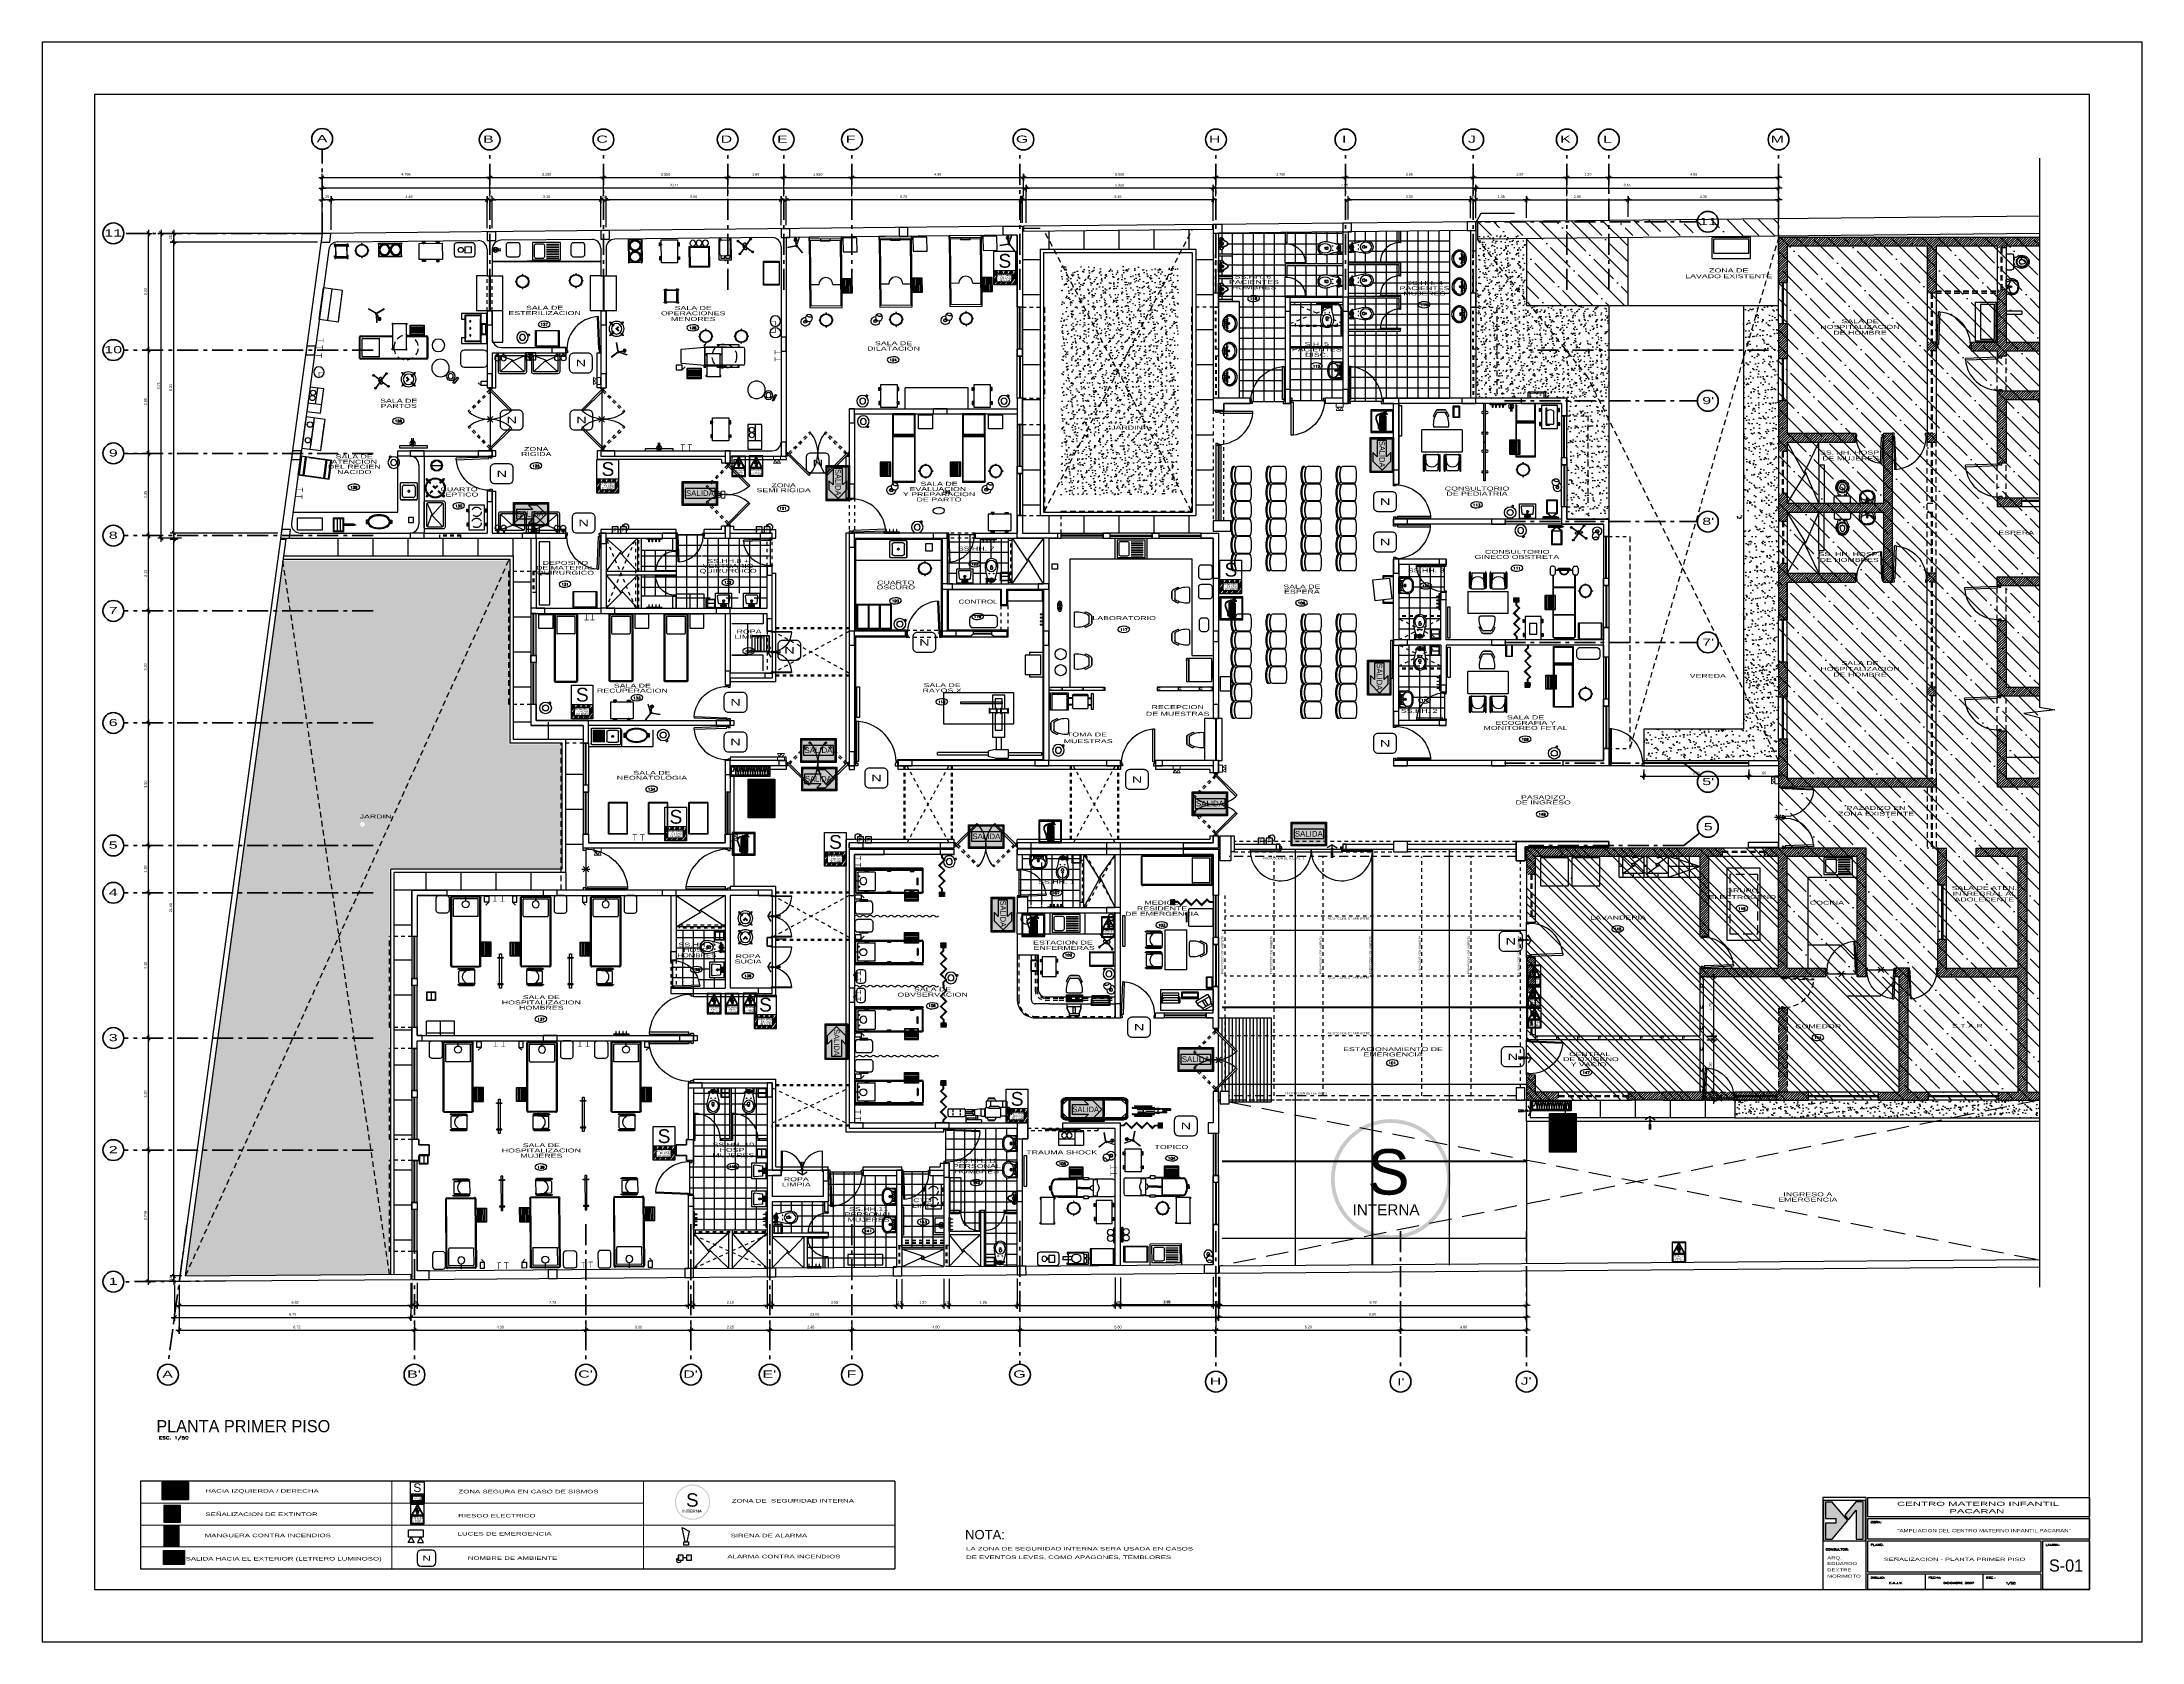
# Model space of a CAD drawing. Header units: millimetres. Extents: x 791 to 2661, y 209 to 602.
# Drawn here: x 1152.3 to 1212.3, y 462.6 to 508.3 of the extents above; entities that cross this region are included whole.
import ezdxf
from ezdxf.enums import TextEntityAlignment as Align

# ---------------------------------------------------------------- set-up
doc = ezdxf.new("R2010")
doc.units = ezdxf.units.MM
doc.header["$LTSCALE"] = 0.1
doc.header["$PDMODE"] = 3
for name, pattern in [('ACAD_ISO04W100', [30, 24, -3, 0, -3]), ('ACAD_ISO10W100', [18, 12, -3, 0, -3]), ('DASHDOT', [1, 0.5, -0.25, 0, -0.25]), ('DASHED', [0.75, 0.5, -0.25]), ('DASHED2', [9.525, 6.35, -3.175]), ('HIDDEN', [9.525, 6.35, -3.175]), ('HIDDEN2', [4.7625, 3.175, -1.5875]), ('TRAZOS2', [0.375, 0.25, -0.125])]:
    doc.linetypes.add(name, pattern=pattern)
for name, color, linetype in [('0 contrazocalo sanitario terrazo nuevo', 8, 'Continuous'), ('0 piso ceramico .30x.30 nuevo', 8, 'Continuous'), ('01', 1, 'Continuous'), ('01-COTA', 1, 'Continuous'), ('01-COTAS EJE', 1, 'Continuous'), ('02', 8, 'Continuous'), ('03', 8, 'Continuous'), ('04', 4, 'Continuous'), ('06', 1, 'Continuous'), ('08', 8, 'Continuous'), ('1-ALARMA', 1, 'Continuous'), ('1PROYECCIONES-01', 1, 'HIDDEN'), ('1TEXTO-03', 2, 'Continuous'), ('1TEXTO-05', 5, 'Continuous'), ('A-NIVELES-02', 1, 'Continuous'), ('area existente', 8, 'ACAD_ISO04W100'), ('BRIGADAS', 8, 'TRAZOS2'), ('CASCO', 11, 'Continuous'), ('CIRCUITO DE SALIDA', 8, 'Continuous'), ('COLUMNAS', 1, 'Continuous'), ('DUDA', 7, 'Continuous'), ('Equipamiento', 1, 'Continuous'), ('GCI-LUZ DE EMERG.LUZ ESTROBOSCOPICA', 12, 'Continuous'), ('GRAS', 77, 'Continuous'), ('IE-ALARMA', 4, 'Continuous'), ('IE-ALUM', 4, 'Continuous'), ('Layer1', 1, 'Continuous'), ('LETRERO SEGURIDAD', 86, 'Continuous'), ('LINEAS', 3, 'HIDDEN2'), ('MARCO_FONDO_NEGRO', 7, 'Continuous'), ('Muebles proyeccion', 1, 'DASHED'), ('Muro drywall', 3, 'Continuous'), ('MURO EXISTENTE', 8, 'Continuous'), ('MUROS A DEMOLER', 8, 'DASHED'), ('N-AMB', 2, 'Continuous'), ('Pisos', 253, 'Continuous'), ('PLANTAS', 85, 'Continuous'), ('Proyecciones', 9, 'HIDDEN'), ('Puertas', 1, 'Continuous'), ('S LETRERO', 255, 'Continuous'), ('Sanitarios', 1, 'Continuous'), ('SENÑAL_FONDO_AMIARILLO', 51, 'Continuous'), ('SEÑAL_FONDO_AUXI_NEGRO', 250, 'Continuous'), ('SEÑAL_FONDO_FIGURAS', 254, 'Continuous'), ('SEÑAL_FONDO_NEGRO', 7, 'Continuous'), ('SEÑAL_FONDO_ROJO', 242, 'Continuous'), ('SEÑAL_FONDO_VERDE', 86, 'Continuous'), ('SEÑALES', 1, 'Continuous'), ('señalizacion', 1, 'Continuous'), ('TEXTO-03', 2, 'Continuous'), ('TEXTOS-CHICOS-03', 3, 'Continuous'), ('Ventana alta', 1, 'DASHED2'), ('ZONASEGURA', 30, 'Continuous')]:
    doc.layers.add(name, color=color, linetype=linetype)
for name, color, linetype, lineweight in [('0 MUROS', 1, 'Continuous', 50), ('05', 5, 'Continuous', 50), ('1LINEA-02', 1, 'Continuous', 15), ('EJES', 1, 'DASHDOT', 40), ('EQUIPO DE EMERGENCIA', 200, 'Continuous', 30), ('layer2', 2, 'Continuous', 20), ('LINEA 01', 8, 'Continuous', 13), ('MUEBLES', 8, 'HIDDEN2', 9)]:
    doc.layers.add(name, color=color, linetype=linetype, lineweight=lineweight)
doc.styles.add('0', font='romans.SHX', dxfattribs={"width": 1.5})
doc.styles.add('franklin gothic medium', font='framd.ttf')
doc.styles.add('LUNA', font='romans.shx', dxfattribs={"width": 1.5})
doc.styles.add('ROMANS', font='', dxfattribs={"oblique": 1, "height": 0.075})
doc.styles.add('STYLE1', font='GOTHIC.TTF')
doc.styles.add('SW-LEXBT', font='swissel.ttf')
doc.styles.add('TEXTO TITULOS', font='', dxfattribs={"height": 0.12})
doc.styles.get('ROMANS').set_extended_font_data('Arial')
doc.styles.get('TEXTO TITULOS').set_extended_font_data('Arial')
doc.dimstyles.new('Copy of cotas en 50-PLANTA', dxfattribs={"dimscale": 0.5, "dimtxt": 0.3, "dimasz": 0.1, "dimexe": 0.18, "dimexo": 0.3, "dimgap": 0.09, "dimtad": 2, "dimzin": 4, "dimdsep": 46, "dimtxsty": 'LUNA', "dimblk": 'LLL', "dimcen": 0, "dimdle": 0.18, "dimclrd": 1, "dimclre": 1, "dimclrt": 2, "dimadec": 0, "dimazin": 0, "dimtfac": 1, "dimtix": 1, "dimtmove": 0, "dimatfit": 3, "dimldrblk": 'LLL', "dimfxl": 0.18, "dimtolj": 1, "dimtzin": 0, "dimarcsym": 0})
doc.dimstyles.new('COTAS 50', dxfattribs={"dimscale": 2, "dimtxt": 1.5, "dimasz": 0.02, "dimexe": 0.05, "dimexo": 0.05, "dimgap": 0.025, "dimtad": 3, "dimzin": 4, "dimdsep": 46, "dimtxsty": 'ROMANS', "dimblk": 'LLL', "dimcen": 0, "dimdle": 0.18, "dimclrd": 256, "dimclre": 1, "dimclrt": 3, "dimadec": 0, "dimazin": 0, "dimtfac": 1, "dimtix": 1, "dimtofl": 0, "dimtmove": 1, "dimatfit": 3, "dimldrblk": 'OPEN90', "dimfxl": 0.18, "dimtolj": 1, "dimtzin": 0, "dimarcsym": 0})
pattern_1 = [(360, (1176.73137, 473.27913), (7e-17, 0.3), []), (90, (1176.73137, 473.27913), (-0.3, 9e-17), [])]
pattern_2 = [(360, (1192.53137, 498.12913), (7e-17, 0.3), []), (90, (1192.53137, 498.12913), (-0.3, 9e-17), [])]
pattern_3 = [(45, (374.330386, -57.10209), (-0.035355339, 0.035355339), [])]
pattern_4 = [(360, (1173.03137, 474.37913), (7e-17, 0.3), []), (90, (1173.03137, 474.37913), (-0.3, 9e-17), [])]
pattern_5 = [(360, (1180.18137, 474.87913), (7e-17, 0.3), []), (90, (1180.18137, 474.87913), (-0.3, 9e-17), [])]
pattern_6 = [(360, (1180.93137, 492.82913), (7e-17, 0.3), []), (90, (1180.93137, 492.82913), (-0.3, 9e-17), [])]

# ---------------------------------------------------------------- blocks, each defined once
blk = doc.blocks.new('A$C75F00277')
at = {"layer": 'Puertas'}
for p, q in [((0, 0.95), (0, 1)), ((0, 1), (0.1, 1)), ((0.06, 0.95), (0, 0.95)), ((0.06, 0.97), (0.06, 0.95)), ((0.1, 0.97), (0.06, 0.97)), ((0.1, 1), (0.1, 0.97)), ((0, 0.05), (0, 0)), ((0.06, 0.05), (0, 0.05)), ((0, 0), (0.1, 0)), ((0.06, 0.03), (0.06, 0.05)), ((0.1, 0.03), (0.06, 0.03)), ((1.032, 0.106), (0.098, 0.07)), ((0.098, 0.07), (0.1, 0.03)), ((0.1, 0.03), (1.033, 0.066)), ((0.1, 0), (0.1, 0.03)), ((1.032, 0.106), (1.033, 0.066))]:
    blk.add_line(p, q, dxfattribs=at)
blk.add_arc((0.092, 0.027), 0.943, 4.78175, 89.53472, dxfattribs=at)
blk = doc.blocks.new('A$C0E812A79')
at = {"layer": 'Puertas', "ltscale": 3}
for p, q in [((0, -0.1), (0, 0)), ((0, 0), (0.03, 0)), ((0.03, 0), (0.03, -0.025)), ((1.8, 0), (1.77, 0)), ((1.77, 0), (1.77, -0.025)), ((1.8, -0.1), (1.8, 0)), ((0.03, -0.1), (0, -0.1)), ((0.03, -0.025), (0.03, -0.025)), ((0.03, -0.025), (0.03, -0.1)), ((0.035, -0.05, 0.005), (0.067, -0.018, 0.005)), ((0.639, -0.654, 0.005), (0.035, -0.05, 0.005)), ((0.067, -0.018, 0.005), (0.671, -0.622, 0.005)), ((1.733, -0.018, 0.005), (1.129, -0.622, 0.005)), ((1.161, -0.654, 0.005), (1.765, -0.05, 0.005)), ((1.765, -0.05, 0.005), (1.733, -0.018, 0.005)), ((1.77, -0.025), (1.77, -0.025)), ((1.77, -0.025), (1.77, -0.1)), ((1.77, -0.1), (1.8, -0.1)), ((0.671, -0.622, 0.005), (0.639, -0.654, 0.005)), ((1.129, -0.622, 0.005), (1.161, -0.654, 0.005))]:
    blk.add_line(p, q, dxfattribs=at)
at = {"layer": 'Puertas', "linetype": 'TRAZOS2', "ltscale": 3}
for p, q in [((0.067, -0.018, 0.005), (0.671, 0.586, 0.005)), ((0.099, -0.05, 0.005), (0.703, 0.554, 0.005)), ((1.701, -0.05, 0.005), (1.097, 0.554, 0.005)), ((1.733, -0.018, 0.005), (1.129, 0.586, 0.005))]:
    blk.add_line(p, q, dxfattribs=at)
at = {"layer": 'Puertas'}
for p, q in [((0.703, 0.554, 0.005), (0.671, 0.586, 0.005)), ((1.097, 0.554, 0.005), (1.129, 0.586, 0.005))]:
    blk.add_line(p, q, dxfattribs=at)
for centre, start, end in [((-0.017, -0.015, 0.015), 318.56511, 38.33834), ((1.817, -0.015, 0.015), 141.66166, 221.43489)]:
    blk.add_arc(centre, 0.918, start, end, dxfattribs=at)
blk = doc.blocks.new('A$C381B24D8')
at = {"layer": 'Puertas'}
blk.add_lwpolyline([(0.07, 0.1), (0.07, 0.95), (0.025, 0.95), (0.025, 0.1)], close=True, dxfattribs=at)
for points in [[(0, 0.1), (0.025, 0.1), (0.025, 0.055), (0.05, 0.055), (0.05, 0), (0, 0)], [(0.9, 0.1), (0.875, 0.1), (0.875, 0.055), (0.85, 0.055), (0.85, 0), (0.9, 0)]]:
    blk.add_lwpolyline(points, dxfattribs=at)
blk.add_arc((-0.029, 0.05), 0.906, 3.1739, 83.7111, dxfattribs=at)
blk = doc.blocks.new('.6')
at = {"layer": '02'}
for p, q in [((-0.033, 0.579), (-0.033, 0.594)), ((-0.024, 0.579), (-0.033, 0.579)), ((-0.015, 0.579), (-0.024, 0.579)), ((-0.015, 0.564), (-0.015, 0.579)), ((0, 0.564), (-0.015, 0.564)), ((0, 0.594), (0, 0.564)), ((-0.573, 0.029), (-0.028, 0.029)), ((-0.573, 0.029), (-0.573, 0.017)), ((-0.028, 0.017), (-0.572, 0.017)), ((-0.028, 0.029), (-0.028, 0.017))]:
    blk.add_line(p, q, dxfattribs=at)
blk.add_lwpolyline([(0, 0), (-0.03, 0), (-0.03, 0.015), (-0.015, 0.015), (-0.015, 0.03), (0, 0.03)], close=True, dxfattribs=at)
at = {"layer": 'Puertas'}
for p, q in [((-0.024, 0.569), (-0.015, 0.569)), ((-0.028, 0.017), (-0.028, 0.015))]:
    blk.add_line(p, q, dxfattribs=at)
blk.add_arc((-0.028, 0.025), 0.544, 89.5746, 179.6297, dxfattribs=at)
blk = doc.blocks.new('LLL')
for p, q in [((2.5, 0), (-2.5, 0)), ((0, 2.5), (0, -2.5))]:
    blk.add_line(p, q)
at = {"color": 3}
blk.add_line((-1.25, -1.25), (1.25, 1.25), dxfattribs=at)
at = {"layer": 'Defpoints', "color": 0, "linetype": 'ByBlock'}
blk.add_point((0, 0), dxfattribs=at)
blk.add_point((0, 0), dxfattribs=at)
blk = doc.blocks.new('*D209')
at = {"layer": '01-COTAS EJE', "color": 1, "lineweight": -2, "transparency": 16777216}
for p, q in [((1155.808, 476.654), (1155.258, 476.654)), ((1156.139, 472.907), (1155.258, 472.907))]:
    blk.add_line(p, q, dxfattribs=at)
at = {"layer": '01-COTAS EJE', "lineweight": -2, "transparency": 16777216}
blk.add_line((1155.358, 472.947), (1155.358, 476.614), dxfattribs=at)
at = {"layer": 'Defpoints', "color": 0, "transparency": 16777216}
for p in [(1155.358, 476.654), (1155.908, 476.654), (1156.239, 472.907)]:
    blk.add_point(p, dxfattribs=at)
at = {"layer": '01-COTAS EJE', "lineweight": -2, "transparency": 16777216, "xscale": 0.04, "yscale": 0.04, "zscale": 0.04}
for p, rotation in [((1155.358, 476.654), 90), ((1155.358, 472.907), 270)]:
    blk.add_blockref('LLL', p, dxfattribs=dict(at, rotation=rotation))
at = {"layer": '01-COTAS EJE', "color": 3, "transparency": 16777216, "insert": (1155.27, 474.78), "char_height": 0.075, "attachment_point": 5, "rotation": 90, "style": 'ROMANS'}
blk.add_mtext('\\A1;3.748', dxfattribs=at)
blk = doc.blocks.new('_OPEN90')
at = {"color": 0, "linetype": 'ByBlock', "ltscale": 0.7}
for p, q in [((0, 0), (-1, 0)), ((-0.5, 0.5), (0, 0)), ((0, 0), (-0.5, -0.5))]:
    blk.add_line(p, q, dxfattribs=at)
blk = doc.blocks.new('*D210')
at = {"layer": '01-COTAS EJE', "color": 1, "lineweight": -2, "transparency": 16777216}
for p, q in [((1160.321, 503.206), (1160.321, 504.536)), ((1165.106, 503.898), (1165.106, 504.536))]:
    blk.add_line(p, q, dxfattribs=at)
at = {"layer": '01-COTAS EJE', "lineweight": -2, "transparency": 16777216}
blk.add_line((1160.361, 504.436), (1165.066, 504.436), dxfattribs=at)
at = {"layer": 'Defpoints', "color": 0, "transparency": 16777216}
for p in [(1165.106, 504.436), (1165.106, 503.798), (1160.321, 503.106)]:
    blk.add_point(p, dxfattribs=at)
at = {"layer": '01-COTAS EJE', "lineweight": -2, "transparency": 16777216, "xscale": 0.04, "yscale": 0.04, "zscale": 0.04, "rotation": 180}
blk.add_blockref('LLL', (1160.321, 504.436), dxfattribs=at)
at = {"layer": '01-COTAS EJE', "lineweight": -2, "transparency": 16777216, "xscale": 0.04, "yscale": 0.04, "zscale": 0.04}
blk.add_blockref('LLL', (1165.106, 504.436), dxfattribs=at)
at = {"layer": '01-COTAS EJE', "color": 3, "transparency": 16777216, "insert": (1162.714, 504.524), "char_height": 0.075, "attachment_point": 5, "style": 'ROMANS'}
blk.add_mtext('\\A1;4.786', dxfattribs=at)
blk = doc.blocks.new('*D211')
at = {"layer": '01-COTAS EJE', "color": 1, "lineweight": -2, "transparency": 16777216}
for p, q in [((1165.106, 503.898), (1165.106, 504.536)), ((1168.356, 503.898), (1168.356, 504.536))]:
    blk.add_line(p, q, dxfattribs=at)
at = {"layer": '01-COTAS EJE', "lineweight": -2, "transparency": 16777216}
blk.add_line((1165.146, 504.436), (1168.316, 504.436), dxfattribs=at)
at = {"layer": 'Defpoints', "color": 0, "transparency": 16777216}
for p in [(1168.356, 504.436), (1165.106, 503.798), (1168.356, 503.798)]:
    blk.add_point(p, dxfattribs=at)
at = {"layer": '01-COTAS EJE', "lineweight": -2, "transparency": 16777216, "xscale": 0.04, "yscale": 0.04, "zscale": 0.04, "rotation": 180}
blk.add_blockref('LLL', (1165.106, 504.436), dxfattribs=at)
at = {"layer": '01-COTAS EJE', "lineweight": -2, "transparency": 16777216, "xscale": 0.04, "yscale": 0.04, "zscale": 0.04}
blk.add_blockref('LLL', (1168.356, 504.436), dxfattribs=at)
at = {"layer": '01-COTAS EJE', "color": 3, "transparency": 16777216, "insert": (1166.731, 504.524), "char_height": 0.075, "attachment_point": 5, "style": 'ROMANS'}
blk.add_mtext('\\A1;3.250', dxfattribs=at)
blk = doc.blocks.new('*D212')
at = {"layer": '01-COTAS EJE', "color": 1, "lineweight": -2, "transparency": 16777216}
for p, q in [((1168.356, 503.898), (1168.356, 504.536)), ((1171.906, 503.898), (1171.906, 504.536))]:
    blk.add_line(p, q, dxfattribs=at)
at = {"layer": '01-COTAS EJE', "lineweight": -2, "transparency": 16777216}
blk.add_line((1168.396, 504.436), (1171.866, 504.436), dxfattribs=at)
at = {"layer": 'Defpoints', "color": 0, "transparency": 16777216}
for p in [(1171.906, 504.436), (1168.356, 503.798), (1171.906, 503.798)]:
    blk.add_point(p, dxfattribs=at)
at = {"layer": '01-COTAS EJE', "lineweight": -2, "transparency": 16777216, "xscale": 0.04, "yscale": 0.04, "zscale": 0.04, "rotation": 180}
blk.add_blockref('LLL', (1168.356, 504.436), dxfattribs=at)
at = {"layer": '01-COTAS EJE', "lineweight": -2, "transparency": 16777216, "xscale": 0.04, "yscale": 0.04, "zscale": 0.04}
blk.add_blockref('LLL', (1171.906, 504.436), dxfattribs=at)
at = {"layer": '01-COTAS EJE', "color": 3, "transparency": 16777216, "insert": (1170.131, 504.524), "char_height": 0.075, "attachment_point": 5, "style": 'ROMANS'}
blk.add_mtext('\\A1;3.550', dxfattribs=at)
blk = doc.blocks.new('*D213')
at = {"layer": '01-COTAS EJE', "color": 1, "lineweight": -2, "transparency": 16777216}
for p, q in [((1173.506, 503.898), (1173.506, 504.536)), ((1175.456, 503.898), (1175.456, 504.536))]:
    blk.add_line(p, q, dxfattribs=at)
at = {"layer": '01-COTAS EJE', "lineweight": -2, "transparency": 16777216}
blk.add_line((1173.546, 504.436), (1175.416, 504.436), dxfattribs=at)
at = {"layer": 'Defpoints', "color": 0, "transparency": 16777216}
for p in [(1175.456, 504.436), (1173.506, 503.798), (1175.456, 503.798)]:
    blk.add_point(p, dxfattribs=at)
at = {"layer": '01-COTAS EJE', "lineweight": -2, "transparency": 16777216, "xscale": 0.04, "yscale": 0.04, "zscale": 0.04, "rotation": 180}
blk.add_blockref('LLL', (1173.506, 504.436), dxfattribs=at)
at = {"layer": '01-COTAS EJE', "lineweight": -2, "transparency": 16777216, "xscale": 0.04, "yscale": 0.04, "zscale": 0.04}
blk.add_blockref('LLL', (1175.456, 504.436), dxfattribs=at)
at = {"layer": '01-COTAS EJE', "color": 3, "transparency": 16777216, "insert": (1174.481, 504.524), "char_height": 0.075, "attachment_point": 5, "style": 'ROMANS'}
blk.add_mtext('\\A1;1.950', dxfattribs=at)
blk = doc.blocks.new('*D214')
at = {"layer": '01-COTAS EJE', "color": 1, "lineweight": -2, "transparency": 16777216}
for p, q in [((1180.431, 503.141), (1180.431, 504.227)), ((1185.781, 503.195), (1185.781, 504.227))]:
    blk.add_line(p, q, dxfattribs=at)
at = {"layer": '01-COTAS EJE', "lineweight": -2, "transparency": 16777216}
blk.add_line((1185.741, 504.127), (1180.471, 504.127), dxfattribs=at)
at = {"layer": 'Defpoints', "color": 0, "transparency": 16777216}
for p in [(1180.431, 504.127), (1180.431, 503.041), (1185.781, 503.095)]:
    blk.add_point(p, dxfattribs=at)
at = {"layer": '01-COTAS EJE', "lineweight": -2, "transparency": 16777216, "xscale": 0.04, "yscale": 0.04, "zscale": 0.04, "rotation": 180}
blk.add_blockref('LLL', (1180.431, 504.127), dxfattribs=at)
at = {"layer": '01-COTAS EJE', "lineweight": -2, "transparency": 16777216, "xscale": 0.04, "yscale": 0.04, "zscale": 0.04}
blk.add_blockref('LLL', (1185.781, 504.127), dxfattribs=at)
at = {"layer": '01-COTAS EJE', "color": 3, "transparency": 16777216, "insert": (1183.106, 504.215), "char_height": 0.075, "attachment_point": 5, "style": 'ROMANS'}
blk.add_mtext('\\A1;5.350', dxfattribs=at)
blk = doc.blocks.new('*D215')
at = {"layer": '01-COTAS EJE', "color": 1, "lineweight": -2, "transparency": 16777216}
for p, q in [((1180.356, 503.898), (1180.356, 504.536)), ((1185.856, 503.898), (1185.856, 504.536))]:
    blk.add_line(p, q, dxfattribs=at)
at = {"layer": '01-COTAS EJE', "lineweight": -2, "transparency": 16777216}
blk.add_line((1180.396, 504.436), (1185.816, 504.436), dxfattribs=at)
at = {"layer": 'Defpoints', "color": 0, "transparency": 16777216}
for p in [(1185.856, 504.436), (1180.356, 503.798), (1185.856, 503.798)]:
    blk.add_point(p, dxfattribs=at)
at = {"layer": '01-COTAS EJE', "lineweight": -2, "transparency": 16777216, "xscale": 0.04, "yscale": 0.04, "zscale": 0.04, "rotation": 180}
blk.add_blockref('LLL', (1180.356, 504.436), dxfattribs=at)
at = {"layer": '01-COTAS EJE', "lineweight": -2, "transparency": 16777216, "xscale": 0.04, "yscale": 0.04, "zscale": 0.04}
blk.add_blockref('LLL', (1185.856, 504.436), dxfattribs=at)
at = {"layer": '01-COTAS EJE', "color": 3, "transparency": 16777216, "insert": (1183.106, 504.524), "char_height": 0.075, "attachment_point": 5, "style": 'ROMANS'}
blk.add_mtext('\\A1;5.500', dxfattribs=at)
blk = doc.blocks.new('*D216')
at = {"layer": '01-COTAS EJE', "color": 1, "lineweight": -2, "transparency": 16777216}
for p, q in [((1185.856, 503.898), (1185.856, 504.536)), ((1189.556, 503.898), (1189.556, 504.536))]:
    blk.add_line(p, q, dxfattribs=at)
at = {"layer": '01-COTAS EJE', "lineweight": -2, "transparency": 16777216}
blk.add_line((1185.896, 504.436), (1189.516, 504.436), dxfattribs=at)
at = {"layer": 'Defpoints', "color": 0, "transparency": 16777216}
for p in [(1189.556, 504.436), (1185.856, 503.798), (1189.556, 503.798)]:
    blk.add_point(p, dxfattribs=at)
at = {"layer": '01-COTAS EJE', "lineweight": -2, "transparency": 16777216, "xscale": 0.04, "yscale": 0.04, "zscale": 0.04, "rotation": 180}
blk.add_blockref('LLL', (1185.856, 504.436), dxfattribs=at)
at = {"layer": '01-COTAS EJE', "lineweight": -2, "transparency": 16777216, "xscale": 0.04, "yscale": 0.04, "zscale": 0.04}
blk.add_blockref('LLL', (1189.556, 504.436), dxfattribs=at)
at = {"layer": '01-COTAS EJE', "color": 3, "transparency": 16777216, "insert": (1187.706, 504.524), "char_height": 0.075, "attachment_point": 5, "style": 'ROMANS'}
blk.add_mtext('\\A1;3.700', dxfattribs=at)
blk = doc.blocks.new('*D217')
at = {"layer": '01-COTAS EJE', "color": 1, "lineweight": -2, "ltscale": 0.15, "transparency": 16777216}
for p, q in [((1193.206, 503.898), (1193.206, 504.536)), ((1195.881, 503.898), (1195.881, 504.536))]:
    blk.add_line(p, q, dxfattribs=at)
at = {"layer": '01-COTAS EJE', "lineweight": -2, "ltscale": 0.15, "transparency": 16777216}
blk.add_line((1193.246, 504.436), (1195.841, 504.436), dxfattribs=at)
at = {"layer": 'Defpoints', "color": 0, "ltscale": 0.15, "transparency": 16777216}
for p in [(1195.881, 504.436), (1193.206, 503.798), (1195.881, 503.798)]:
    blk.add_point(p, dxfattribs=at)
at = {"layer": '01-COTAS EJE', "lineweight": -2, "ltscale": 0.15, "transparency": 16777216, "xscale": 0.04, "yscale": 0.04, "zscale": 0.04, "rotation": 180}
blk.add_blockref('LLL', (1193.206, 504.436), dxfattribs=at)
at = {"layer": '01-COTAS EJE', "lineweight": -2, "ltscale": 0.15, "transparency": 16777216, "xscale": 0.04, "yscale": 0.04, "zscale": 0.04}
blk.add_blockref('LLL', (1195.881, 504.436), dxfattribs=at)
at = {"layer": '01-COTAS EJE', "color": 3, "ltscale": 0.15, "transparency": 16777216, "insert": (1194.544, 504.524), "char_height": 0.075, "attachment_point": 5, "style": 'ROMANS'}
blk.add_mtext('\\A1;2.67', dxfattribs=at)
blk = doc.blocks.new('*D218')
at = {"layer": '01-COTAS EJE', "color": 1, "lineweight": -2, "ltscale": 0.15, "transparency": 16777216}
for p, q in [((1185.781, 503.195), (1185.781, 504.227)), ((1193.281, 503.27), (1193.281, 504.227))]:
    blk.add_line(p, q, dxfattribs=at)
at = {"layer": '01-COTAS EJE', "lineweight": -2, "ltscale": 0.15, "transparency": 16777216}
blk.add_line((1193.241, 504.127), (1185.821, 504.127), dxfattribs=at)
at = {"layer": 'Defpoints', "color": 0, "ltscale": 0.15, "transparency": 16777216}
for p in [(1185.781, 504.127), (1185.781, 503.095), (1193.281, 503.17)]:
    blk.add_point(p, dxfattribs=at)
at = {"layer": '01-COTAS EJE', "lineweight": -2, "ltscale": 0.15, "transparency": 16777216, "xscale": 0.04, "yscale": 0.04, "zscale": 0.04, "rotation": 180}
blk.add_blockref('LLL', (1185.781, 504.127), dxfattribs=at)
at = {"layer": '01-COTAS EJE', "lineweight": -2, "ltscale": 0.15, "transparency": 16777216, "xscale": 0.04, "yscale": 0.04, "zscale": 0.04}
blk.add_blockref('LLL', (1193.281, 504.127), dxfattribs=at)
at = {"layer": '01-COTAS EJE', "color": 3, "ltscale": 0.15, "transparency": 16777216, "insert": (1189.531, 504.215), "char_height": 0.075, "attachment_point": 5, "style": 'ROMANS'}
blk.add_mtext('\\A1;7.50', dxfattribs=at)
blk = doc.blocks.new('puerta closet')
at = {"layer": 'Puertas'}
for p, q in [((1013.328, 613.671), (1013.316, 613.671)), ((1013.316, 613.671), (1013.316, 613.121)), ((1013.328, 613.121), (1013.328, 613.671)), ((1014.47, 613.121), (1014.47, 613.671)), ((1014.47, 613.671), (1014.482, 613.671)), ((1014.482, 613.671), (1014.482, 613.121)), ((1013.328, 613.121), (1013.316, 613.121)), ((1014.47, 613.121), (1014.482, 613.121))]:
    blk.add_line(p, q, dxfattribs=at)
for points in [[(1013.299, 613.699), (1013.299, 613.669), (1013.314, 613.669), (1013.314, 613.684), (1013.329, 613.684), (1013.329, 613.699)], [(1014.499, 613.699), (1014.499, 613.669), (1014.484, 613.669), (1014.484, 613.684), (1014.469, 613.684), (1014.469, 613.699)]]:
    blk.add_lwpolyline(points, close=True, dxfattribs=at)
for centre, start, end in [((1013.306, 613.713), 272.07734, 358.6307), ((1014.492, 613.713), 181.3693, 267.92266)]:
    blk.add_arc(centre, 0.593, start, end, dxfattribs=at)
blk = doc.blocks.new('PUERTA_1_80')
at = {"layer": 'Puertas'}
for points in [[(565.198, 307.837), (564.325, 307.839), (564.325, 307.798), (565.198, 307.798)], [(566.943, 307.837), (567.816, 307.839), (567.816, 307.798), (566.943, 307.798)]]:
    blk.add_lwpolyline(points, close=True, dxfattribs=at)
for points in [[(565.17, 307.837), (565.198, 307.837), (565.198, 307.887), (565.226, 307.887), (565.226, 307.937), (565.17, 307.937)], [(566.97, 307.837), (566.943, 307.837), (566.943, 307.887), (566.915, 307.887), (566.915, 307.937), (566.97, 307.937)]]:
    blk.add_lwpolyline(points, dxfattribs=at)
for centre, start, end in [((565.197, 307.837), 182.58089, 359.97177), ((566.944, 307.837), 180.02823, 357.41911)]:
    blk.add_arc(centre, 0.873, start, end, dxfattribs=at)
blk = doc.blocks.new('B-9')
for p, q in [((-0.968, -0.065), (-0.618, -0.065)), ((-0.968, -0.115), (-0.618, -0.115)), ((-0.968, -0.165), (-0.618, -0.165)), ((-0.968, -0.215), (-0.618, -0.215)), ((-0.968, -0.215), (-0.618, -0.215)), ((-0.968, -0.265), (-0.618, -0.265)), ((-0.968, -0.315), (-0.618, -0.315)), ((-0.968, -0.365), (-0.618, -0.365)), ((-0.968, -0.415), (-0.618, -0.415)), ((-0.968, -0.465), (-0.618, -0.465))]:
    blk.add_line(p, q)
blk.add_lwpolyline([(-1.368, -0.015), (-1.368, -0.515), (-0.568, -0.515), (-0.568, -0.015)], close=True)
blk.add_lwpolyline([(-1.318, -0.115), (-1.318, -0.415, 0.414214), (-1.268, -0.465), (-1.068, -0.465, 0.414214), (-1.018, -0.415), (-1.018, -0.115, 0.414214), (-1.068, -0.065), (-1.268, -0.065, 0.414214)], format="xyb", close=True)
blk = doc.blocks.new('INODORO')
for p, q in [((-0.193, 0), (0.193, 0)), ((-0.233, -0.04), (-0.233, -0.168)), ((-0.193, -0.208), (0.193, -0.208)), ((0.233, -0.04), (0.233, -0.168))]:
    blk.add_line(p, q)
blk.add_lwpolyline([(0.099, -0.577, 0.110475), (0.14, -0.51, 0.150926), (0.149, -0.433, 0.078629), (0.134, -0.381, 0.023063), (0.122, -0.357, 0.079496), (0.104, -0.335, 0.043876), (0.082, -0.317, 0.078546), (0.056, -0.304, 0.12239), (0, -0.294, 0.12239), (-0.056, -0.304, 0.078546), (-0.082, -0.317, 0.043876), (-0.104, -0.335, 0.079496), (-0.122, -0.357, 0.023063), (-0.134, -0.381, 0.078629), (-0.149, -0.433, 0.150926), (-0.14, -0.51, 0.110475), (-0.099, -0.577)], format="xyb")
blk.add_lwpolyline([(0, -0.606, 0.124923), (0.049, -0.594, 0.086582), (0.09, -0.563, 0.045482), (0.114, -0.526, 0.073677), (0.131, -0.483, 0.097099), (0.132, -0.434, 0.045483), (0.121, -0.39, 0.134931), (0.093, -0.349, 0.067604), (0.05, -0.323, 0.107442), (0, -0.315, 0.107442), (-0.05, -0.323, 0.067604), (-0.093, -0.349, 0.134931), (-0.121, -0.39, 0.045483), (-0.132, -0.434, 0.097099), (-0.131, -0.483, 0.073677), (-0.114, -0.526, 0.045482), (-0.09, -0.563, 0.086582), (-0.049, -0.594, 0.124923)], format="xyb", close=True)
for centre in [(-0.07, -0.244), (0.07, -0.244)]:
    blk.add_circle(centre, 0.008)
for centre, radius, start, end in [((-0.193, -0.04), 0.04, 90, 180), ((-0.193, -0.168), 0.04, 180, 270), ((0.1, -0.459), 0.286, 166.89449, 180.01077), ((0.206, -0.417), 0.394, 186.18547, 195.5661), ((0.008, -0.438), 0.192, 151.64281, 166.82452), ((0.039, -0.448), 0.225, 199.12145, 215.65525), ((-0.359, -0.218), 0.236, 327.03212, 335.64583), ((-0.458, -0.167), 0.348, 334.74703, 341.69096), ((0.085, -0.41), 0.285, 216.49231, 230.03098), ((-2.022, 0.281), 1.974, 343.61282, 345.53274), ((0.055, -0.422), 0.219, 225.13712, 239.75691), ((-0.035, -0.428), 0.0338, 118.46278, 174.4674), ((0.208, -0.423), 0.277, 180.45792, 197.46066), ((0.011, -0.488), 0.069, 195.0207, 235.03095), ((0.04, -0.595), 0.217, 111.8484, 114.90442), ((-1.29, 3.034), 3.649, 290.02091, 290.41703), ((0, -0.5), 0.0529, 236.91273, 303.08727), ((0.126, -0.663), 0.312, 114.72124, 117.15537), ((0, -0.384), 0.00651, 39.84559, 140.15441), ((-0.126, -0.663), 0.312, 62.84463, 65.27876), ((1.29, 3.034), 3.649, 249.58297, 249.97909), ((-0.011, -0.488), 0.069, 304.96905, 344.9793), ((-0.04, -0.595), 0.217, 65.09558, 68.1516), ((0.035, -0.428), 0.0338, 5.5326, 61.53722), ((-0.055, -0.422), 0.219, 300.24309, 314.86288), ((-0.208, -0.423), 0.277, 342.53934, 359.54208), ((-0.085, -0.41), 0.285, 309.96902, 323.50769), ((2.022, 0.281), 1.974, 194.46726, 196.38718), ((0.458, -0.167), 0.348, 198.30904, 205.25297), ((0.359, -0.218), 0.236, 204.35417, 212.96788), ((-0.039, -0.448), 0.225, 324.34475, 340.87855), ((-0.008, -0.438), 0.192, 13.17548, 28.35719), ((-0.206, -0.417), 0.394, 344.4339, 353.81453), ((-0.1, -0.459), 0.286, 359.98923, 13.10551), ((0.193, -0.04), 0.04, 0, 90), ((0.193, -0.168), 0.04, 270, 0), ((0.06, -0.411), 0.269, 234.01856, 241.18186), ((-0.005, -0.518), 0.144, 243.27192, 257.77771), ((-0.006, -0.528), 0.0975, 239.5453, 256.45725), ((-0.003, -0.539), 0.124, 255.17045, 271.61225), ((0.011, -0.461), 0.167, 256.06117, 266.108), ((-0.011, -0.461), 0.167, 273.892, 283.93883), ((0.003, -0.539), 0.124, 268.38775, 284.82955), ((0.006, -0.528), 0.0975, 283.54275, 300.4547), ((0.005, -0.518), 0.144, 282.22229, 296.72808), ((-0.06, -0.411), 0.269, 298.81814, 305.98144)]:
    blk.add_arc(centre, radius, start, end)
blk = doc.blocks.new('LAVADERO')
for q in [(-0.257, 0), (0.257, 0)]:
    blk.add_line((0, 0), q)
for points in [[(-0.143, 0.016, -0.249321), (-0.183, 0.04, -0.029377), (-0.207, 0.081, -0.015717), (-0.221, 0.111, -0.034766), (-0.233, 0.147, -0.021364), (-0.241, 0.184, -0.02967), (-0.248, 0.257, -0.146913), (-0.22, 0.347, -0.08872), (-0.17, 0.402, -0.125913), (-0.097, 0.436, -0.047305), (0, 0.449, 0.016133)], [(0, 0.112, -0.008075), (-0.056, 0.113, 0.018798), (-0.094, 0.118, 0.01819), (-0.117, 0.124, -0.006168), (-0.145, 0.133, -0.037353), (-0.175, 0.148, -0.05152), (-0.191, 0.158, -0.03777), (-0.219, 0.186, -0.137078), (-0.242, 0.293)], [(0, 0.012, -0.011851), (-0.143, 0.016, -0.249321)], [(0.143, 0.016, 0.249321), (0.183, 0.04, 0.029377), (0.207, 0.081, 0.015717), (0.221, 0.111, 0.034766), (0.233, 0.147, 0.021364), (0.241, 0.184, 0.02967), (0.248, 0.257, 0.146913), (0.22, 0.347, 0.08872), (0.17, 0.402, 0.125913), (0.097, 0.436, 0.047305), (0, 0.449, -0.016133)], [(0, 0.112, 0.008075), (0.056, 0.113, -0.018798), (0.094, 0.118, -0.01819), (0.117, 0.124, 0.006168), (0.145, 0.133, 0.037353), (0.175, 0.148, 0.05152), (0.191, 0.158, 0.03777), (0.219, 0.186, 0.137078), (0.242, 0.293)], [(0, 0.012, 0.011851), (0.143, 0.016, 0.249321)]]:
    blk.add_lwpolyline(points, format="xyb")
for centre, radius in [((-0.051, 0.06), 0.0165), ((0, 0.18), 0.0345), ((0, 0.18), 0.0235), ((0, 0.06), 0.0165), ((0.051, 0.06), 0.0165)]:
    blk.add_circle(centre, radius)
for centre, radius, start, end in [((-0.043, 0.222), 0.253, 156.25776, 182.39347), ((0.662, 0.221), 0.959, 180.58692, 183.44862), ((0.525, 0.212), 0.82, 183.4204, 186.87759), ((-30.238, -5.828), 30.532, 11.12401, 11.22179), ((0.043, 0.126), 0.329, 191.17819, 200.93991), ((-0.058, 0.25), 0.229, 134.96851, 161.21629), ((-0.235, 0.02), 0.0314, 200.93991, 215.20509), ((-0.257, 0.005), 0.005, 215.20509, 270), ((-0.042, 0.222), 0.26, 113.64149, 133.09824), ((0.001, 0.038), 0.447, 98.42243, 109.22971), ((0, 0.123), 0.363, 79.71846, 100.28154), ((-0.001, 0.038), 0.447, 70.77029, 81.57757), ((0.042, 0.222), 0.26, 46.90176, 66.35851), ((0.058, 0.25), 0.229, 18.78371, 45.03149), ((0.257, 0.005), 0.005, 270, 324.79491), ((0.235, 0.02), 0.0314, 324.79491, 339.06009), ((-0.043, 0.126), 0.329, 339.06009, 348.82181), ((0.043, 0.222), 0.253, 357.60653, 23.74224), ((30.238, -5.828), 30.532, 168.77821, 168.87599), ((-0.525, 0.212), 0.82, 353.12241, 356.5796), ((-0.662, 0.221), 0.959, 356.55138, 359.41308)]:
    blk.add_arc(centre, radius, start, end)
blk = doc.blocks.new('A$C5FCB44E2')
at = {"layer": 'Sanitarios'}
for p, q in [((0, 0.457, -0.102), (0, 0.457)), ((0, 0.457, -0.102), (0, 0.457)), ((0, 0, -0.102), (0, 0.457, -0.102)), ((0, 0.457, -0.102), (0.127, 0.457, -0.102)), ((0, 0), (0, 0.457)), ((0, 0.457), (0.127, 0.457)), ((0, 0, -0.102), (0, 0)), ((0, 0, -0.102), (0, 0)), ((0.127, 0, -0.102), (0, 0, -0.102)), ((0.127, 0), (0, 0)), ((0.025, 0.457, 0.051), (0.025, 0, 0.051)), ((0.051, 0.152, 0.051), (0.051, 0.305, 0.051)), ((0.051, 0.305, 0.051), (0.102, 0.305, 0.051)), ((0.064, 0.241, 0.051), (0.051, 0.254, 0.051)), ((0.064, 0.216, 0.051), (0.051, 0.203, 0.051)), ((0.102, 0.152, 0.051), (0.051, 0.152, 0.051)), ((0.057, 0.279, 0.051), (0.058, 0.284, 0.051)), ((0.058, 0.274, 0.051), (0.057, 0.279, 0.051)), ((0.057, 0.178, 0.051), (0.058, 0.183, 0.051)), ((0.058, 0.173, 0.051), (0.057, 0.178, 0.051)), ((0.058, 0.284, 0.051), (0.06, 0.289, 0.051)), ((0.06, 0.27, 0.051), (0.058, 0.274, 0.051)), ((0.058, 0.183, 0.051), (0.06, 0.187, 0.051)), ((0.06, 0.168, 0.051), (0.058, 0.173, 0.051)), ((0.06, 0.289, 0.051), (0.063, 0.293, 0.051)), ((0.063, 0.266, 0.051), (0.06, 0.27, 0.051)), ((0.06, 0.187, 0.051), (0.063, 0.191, 0.051)), ((0.063, 0.164, 0.051), (0.06, 0.168, 0.051)), ((0.063, 0.293, 0.051), (0.067, 0.296, 0.051)), ((0.067, 0.263, 0.051), (0.063, 0.266, 0.051)), ((0.063, 0.191, 0.051), (0.067, 0.194, 0.051)), ((0.067, 0.161, 0.051), (0.063, 0.164, 0.051)), ((0.064, 0.241, 0.051), (0.178, 0.241, 0.051)), ((0.064, 0.216, 0.051), (0.178, 0.216, 0.051)), ((0.067, 0.296, 0.051), (0.071, 0.298, 0.051)), ((0.071, 0.261, 0.051), (0.067, 0.263, 0.051)), ((0.067, 0.194, 0.051), (0.071, 0.196, 0.051)), ((0.071, 0.159, 0.051), (0.067, 0.161, 0.051)), ((0.071, 0.298, 0.051), (0.076, 0.298, 0.051)), ((0.076, 0.26, 0.051), (0.071, 0.261, 0.051)), ((0.071, 0.196, 0.051), (0.076, 0.197, 0.051)), ((0.076, 0.159, 0.051), (0.071, 0.159, 0.051)), ((0.076, 0.298, 0.051), (0.081, 0.298, 0.051)), ((0.081, 0.261, 0.051), (0.076, 0.26, 0.051)), ((0.076, 0.26, 0.051), (0.076, 0.26, 0.051)), ((0.076, 0.197, 0.051), (0.081, 0.196, 0.051)), ((0.076, 0.159, 0.051), (0.076, 0.159, 0.051)), ((0.081, 0.159, 0.051), (0.076, 0.159, 0.051)), ((0.081, 0.298, 0.051), (0.086, 0.296, 0.051)), ((0.086, 0.263, 0.051), (0.081, 0.261, 0.051)), ((0.081, 0.196, 0.051), (0.086, 0.194, 0.051)), ((0.086, 0.161, 0.051), (0.081, 0.159, 0.051)), ((0.086, 0.296, 0.051), (0.09, 0.293, 0.051)), ((0.09, 0.266, 0.051), (0.086, 0.263, 0.051)), ((0.086, 0.194, 0.051), (0.09, 0.191, 0.051)), ((0.09, 0.164, 0.051), (0.086, 0.161, 0.051)), ((0.09, 0.293, 0.051), (0.093, 0.289, 0.051)), ((0.093, 0.27, 0.051), (0.09, 0.266, 0.051)), ((0.09, 0.191, 0.051), (0.093, 0.187, 0.051)), ((0.093, 0.168, 0.051), (0.09, 0.164, 0.051)), ((0.093, 0.289, 0.051), (0.095, 0.284, 0.051)), ((0.095, 0.274, 0.051), (0.093, 0.27, 0.051)), ((0.093, 0.187, 0.051), (0.095, 0.183, 0.051)), ((0.095, 0.173, 0.051), (0.093, 0.168, 0.051)), ((0.095, 0.284, 0.051), (0.095, 0.279, 0.051)), ((0.095, 0.279, 0.051), (0.095, 0.274, 0.051)), ((0.095, 0.183, 0.051), (0.095, 0.178, 0.051)), ((0.095, 0.178, 0.051), (0.095, 0.173, 0.051)), ((0.102, 0.305, 0.051), (0.102, 0.241, 0.051)), ((0.102, 0.216, 0.051), (0.102, 0.152, 0.051)), ((0.127, 0.457, -0.102), (0.127, 0.457)), ((0.127, 0.457, -0.102), (0.127, 0.457)), ((0.127, 0.457, -0.102), (0.432, 0.457, -0.102)), ((0.127, 0.457), (0.432, 0.457)), ((0.127, 0.355), (0.128, 0.362)), ((0.127, 0.241), (0.127, 0.355)), ((0.127, 0.102), (0.127, 0.216)), ((0.127, 0.1), (0.127, 0.102)), ((0.128, 0.094), (0.127, 0.1)), ((0.127, 0, -0.102), (0.127, 0)), ((0.127, 0, -0.102), (0.127, 0)), ((0.432, 0, -0.102), (0.127, 0, -0.102)), ((0.432, 0), (0.127, 0)), ((0.128, 0.362), (0.13, 0.368)), ((0.131, 0.088), (0.128, 0.094)), ((0.13, 0.368), (0.134, 0.373)), ((0.136, 0.083), (0.131, 0.088)), ((0.134, 0.373), (0.14, 0.377)), ((0.141, 0.079), (0.136, 0.083)), ((0.14, 0.377), (0.146, 0.38)), ((0.147, 0.077), (0.141, 0.079)), ((0.146, 0.38), (0.147, 0.38)), ((0.147, 0.38), (0.351, 0.4)), ((0.351, 0.057), (0.147, 0.077)), ((0.178, 0.241, 0.051), (0.178, 0.216, 0.051)), ((0.191, 0.235, 0.051), (0.194, 0.241, 0.051)), ((0.191, 0.229, 0.051), (0.191, 0.235, 0.051)), ((0.191, 0.222, 0.051), (0.191, 0.229, 0.051)), ((0.194, 0.216, 0.051), (0.191, 0.222, 0.051)), ((0.194, 0.241, 0.051), (0.198, 0.247, 0.051)), ((0.198, 0.211, 0.051), (0.194, 0.216, 0.051)), ((0.198, 0.247, 0.051), (0.203, 0.251, 0.051)), ((0.203, 0.207, 0.051), (0.198, 0.211, 0.051)), ((0.203, 0.251, 0.051), (0.209, 0.253, 0.051)), ((0.209, 0.204, 0.051), (0.203, 0.207, 0.051)), ((0.209, 0.253, 0.051), (0.216, 0.254, 0.051)), ((0.216, 0.203, 0.051), (0.209, 0.204, 0.051)), ((0.216, 0.254, 0.051), (0.222, 0.253, 0.051)), ((0.222, 0.204, 0.051), (0.216, 0.203, 0.051)), ((0.216, 0.203, 0.051), (0.216, 0.203, 0.051)), ((0.222, 0.253, 0.051), (0.229, 0.251, 0.051)), ((0.229, 0.207, 0.051), (0.222, 0.204, 0.051)), ((0.229, 0.251, 0.051), (0.234, 0.247, 0.051)), ((0.234, 0.211, 0.051), (0.229, 0.207, 0.051)), ((0.234, 0.247, 0.051), (0.238, 0.241, 0.051)), ((0.238, 0.216, 0.051), (0.234, 0.211, 0.051)), ((0.238, 0.241, 0.051), (0.24, 0.235, 0.051)), ((0.24, 0.222, 0.051), (0.238, 0.216, 0.051)), ((0.24, 0.235, 0.051), (0.241, 0.229, 0.051)), ((0.241, 0.229, 0.051), (0.24, 0.222, 0.051)), ((0.351, 0.4), (0.357, 0.401)), ((0.356, 0.056), (0.351, 0.057)), ((0.362, 0.057), (0.356, 0.056)), ((0.357, 0.401), (0.364, 0.399)), ((0.368, 0.06), (0.362, 0.057)), ((0.364, 0.399), (0.37, 0.397)), ((0.374, 0.064), (0.368, 0.06)), ((0.37, 0.397), (0.375, 0.392)), ((0.378, 0.069), (0.374, 0.064)), ((0.375, 0.392), (0.378, 0.387)), ((0.378, 0.387), (0.38, 0.38)), ((0.38, 0.075), (0.378, 0.069)), ((0.38, 0.38), (0.381, 0.375)), ((0.381, 0.082), (0.38, 0.075)), ((0.381, 0.375), (0.381, 0.082)), ((0.432, 0.457, -0.102), (0.432, 0.457)), ((0.432, 0.457, -0.102), (0.432, 0.457)), ((0.432, 0.457, -0.102), (0.432, 0, -0.102)), ((0.432, 0.457), (0.432, 0)), ((0.432, 0, -0.102), (0.432, 0)), ((0.432, 0, -0.102), (0.432, 0))]:
    blk.add_line(p, q, dxfattribs=at)
blk = doc.blocks.new('A$C634057D1')
for p, q in [((0, 0), (0, -0.078)), ((0.027, 0), (0.027, -0.078)), ((-0.212, -0.097), (-0.277, -0.368)), ((-0.243, -0.111), (-0.245, -0.113)), ((-0.245, -0.113), (-0.245, -0.127)), ((-0.243, -0.129), (-0.245, -0.127)), ((-0.243, -0.111), (-0.186, -0.113)), ((-0.243, -0.111), (-0.243, -0.129)), ((-0.243, -0.129), (-0.186, -0.127)), ((-0.186, -0.113), (-0.186, -0.127)), ((-0.179, -0.105), (-0.182, -0.107)), ((-0.182, -0.132), (-0.182, -0.107)), ((-0.179, -0.135), (-0.182, -0.132)), ((-0.162, -0.105), (-0.179, -0.105)), ((-0.179, -0.135), (-0.179, -0.105)), ((-0.162, -0.135), (-0.179, -0.135)), ((-0.159, -0.099), (-0.162, -0.099)), ((-0.162, -0.106), (-0.162, -0.099)), ((-0.162, -0.133), (-0.162, -0.141)), ((-0.159, -0.141), (-0.162, -0.141)), ((-0.149, -0.48), (-0.149, -0.43)), ((-0.086, -0.054), (-0.142, -0.054)), ((-0.099, -0.415), (-0.134, -0.415)), ((-0.084, -0.48), (-0.084, -0.43)), ((-0.066, -0.098), (-0.074, -0.098)), ((-0.066, -0.142), (-0.074, -0.142)), ((-0.066, -0.098), (-0.066, -0.142)), ((-0.066, -0.104), (-0.043, -0.104)), ((-0.066, -0.135), (-0.043, -0.135)), ((-0.048, -0.104), (-0.05, -0.096)), ((-0.047, -0.104), (-0.05, -0.096)), ((-0.043, -0.097), (-0.028, -0.097)), ((-0.043, -0.142), (-0.043, -0.097)), ((-0.043, -0.142), (-0.028, -0.142)), ((-0.041, -0.12), (-0.03, -0.12)), ((-0.028, -0.142), (-0.028, -0.097)), ((-0.028, -0.1), (-0.013, -0.1)), ((-0.028, -0.14), (-0.013, -0.14)), ((-0.017, -0.097), (0.044, -0.366)), ((0.004, -0.099), (-0.013, -0.099)), ((-0.013, -0.099), (-0.013, -0.14)), ((0.004, -0.14), (-0.013, -0.14)), ((0.033, -0.095), (-0.006, -0.095)), ((-0.006, -0.095), (-0.006, -0.099)), ((0.033, -0.097), (-0.006, -0.097)), ((-0.006, -0.14), (-0.006, -0.152)), ((0.033, -0.143), (-0.006, -0.143)), ((0.033, -0.152), (-0.006, -0.152)), ((-0.004, -0.078), (-0.004, -0.095)), ((0.03, -0.078), (-0.004, -0.078)), ((-0.004, -0.152), (-0.004, -0.162)), ((0.03, -0.162), (-0.004, -0.162)), ((0.014, -0.079), (0.014, -0.093)), ((0.014, -0.153), (0.014, -0.16)), ((0.03, -0.078), (0.03, -0.095)), ((0.03, -0.152), (0.03, -0.162)), ((0.033, -0.095), (0.033, -0.097)), ((0.033, -0.143), (0.033, -0.152))]:
    blk.add_line(p, q)
blk.add_lwpolyline([(-0.126, -0.104), (-0.135, -0.12), (-0.126, -0.136), (-0.107, -0.136), (-0.098, -0.12), (-0.107, -0.104)], close=True)
for centre, radius in [((-0.178, -0.294), 0.00767), ((-0.117, -0.12), 0.0475), ((-0.117, -0.12), 0.03), ((-0.117, -0.12), 0.029), ((-0.117, -0.12), 0.0261), ((-0.117, -0.12), 0.024), ((-0.117, -0.12), 0.0232), ((-0.117, -0.12), 0.016), ((-0.055, -0.294), 0.00767)]:
    blk.add_circle(centre, radius)
for centre, radius, start, end in [((-0.146, -0.125), 0.0716, 87.57807, 156.96042), ((-0.18, -0.118), 0.00754, 103.7683, 140.24247), ((-0.18, -0.122), 0.00754, 219.75753, 256.2317), ((-0.134, -0.109), 0.0275, 157.58788, 171.3471), ((-0.134, -0.13), 0.0275, 188.6529, 202.41212), ((-0.134, -0.43), 0.015, 90, 180), ((-0.117, -0.492), 0.0326, 184.69817, 357.37177), ((-0.114, -0.458), 0.0267, 202.8247, 331.59324), ((-0.099, -0.43), 0.015, 0, 90), ((-0.083, -0.125), 0.0716, 23.03958, 92.42193), ((-0.096, -0.115), 0.0304, 7.81293, 34.26209), ((-0.096, -0.125), 0.0304, 325.73791, 352.18707), ((-0.013, -0.109), 0.0295, 157.58788, 202.41212), ((-0.013, -0.131), 0.0295, 157.58788, 202.41212), ((-0.058, -0.109), 0.0295, 337.58788, 22.41212), ((-0.058, -0.131), 0.0295, 337.58788, 22.41212), ((0.024, -0.12), 0.0371, 146.49155, 213.50845), ((0.005, -0.1), 0.0223, 67.58788, 112.41212), ((0.005, -0.073), 0.0223, 247.58788, 292.41212), ((0.005, -0.174), 0.0223, 67.58788, 112.41212), ((0.005, -0.14), 0.0223, 247.58788, 292.41212), ((0.039, -0.12), 0.0408, 159.19873, 200.80127), ((0.022, -0.1), 0.0223, 67.58788, 112.41212), ((0.022, -0.073), 0.0223, 247.58788, 292.41212), ((0.022, -0.174), 0.0223, 67.58788, 112.41212), ((0.022, -0.14), 0.0223, 247.58788, 292.41212), ((-0.013, -0.12), 0.0519, 333.71578, 26.28422)]:
    blk.add_arc(centre, radius, start, end)
for centre, major_axis, ratio, start_param, end_param in [((-0.117, -0.523), (0, -0.334), 0.543435, 4.229443, 4.728782), ((-0.117, -0.529), (0, -0.189), 0.958462, 4.712389, 7.853982), ((-0.117, -0.523), (0, -0.334), 0.543435, 1.554403, 2.060025)]:
    blk.add_ellipse(centre, major_axis=major_axis, ratio=ratio, start_param=start_param, end_param=end_param)
blk.add_ellipse((-0.114, -0.51), major_axis=(0, -0.168), ratio=0.821749)
blk = doc.blocks.new('A$C4FD81D01')
for p, q in [((-0.23, 0), (-0.24, -0.224)), ((0.23, 0), (-0.23, 0)), ((0.24, -0.224), (0.23, 0)), ((-0.214, -0.055), (-0.222, -0.212)), ((-0.203, -0.053), (-0.221, -0.212)), ((-0.175, -0.028), (-0.154, -0.028)), ((-0.14, -0.042), (-0.142, -0.142)), ((-0.137, -0.045), (-0.137, -0.138)), ((0.137, -0.045), (0.137, -0.138)), ((0.14, -0.042), (0.142, -0.142)), ((0.175, -0.028), (0.154, -0.028)), ((0.203, -0.053), (0.221, -0.212)), ((0.214, -0.055), (0.222, -0.212))]:
    blk.add_line(p, q)
for points in [[(-0.207, -0.215, -0.005), (-0.206, -0.212, -0.121292), (-0.166, -0.15, -0.007977), (-0.162, -0.147)], [(0.207, -0.215, 0.005), (0.206, -0.212, 0.121292), (0.166, -0.15, 0.007977), (0.162, -0.147)]]:
    blk.add_lwpolyline(points, format="xyb")
blk.add_lwpolyline([(-0.05, -0.114, 0.062677), (-0.105, -0.125, 0.110639), (-0.158, -0.159, 0.120976), (-0.195, -0.216, 0.061198), (-0.2, -0.25, 0.21707), (-0.159, -0.342, 0.174983), (-0.055, -0.38, 0.010618), (0, -0.381, 0.010618), (0.055, -0.38, 0.174983), (0.159, -0.342, 0.21707), (0.2, -0.25, 0.061198), (0.195, -0.216, 0.120976), (0.158, -0.159, 0.110639), (0.105, -0.125, 0.062677), (0.05, -0.114, 0.017583), (0, -0.112, 0.017583)], format="xyb", close=True)
for centre, radius in [((-0.102, -0.062), 0.0165), ((-0.051, -0.062), 0.0165), ((0, -0.175), 0.035), ((0, -0.175), 0.0215), ((0, -0.062), 0.0165), ((0.051, -0.062), 0.0165), ((0.101, -0.062), 0.0165)]:
    blk.add_circle(centre, radius)
for centre, radius, start, end in [((-0.056, -0.239), 0.185, 175.37654, 209.02537), ((-0.068, -0.231), 0.179, 213.31809, 238.99235), ((-0.179, -0.056), 0.035, 92.00786, 177.39475), ((-0.175, -0.056), 0.028, 90, 173.68888), ((0, -5.176), 5.158, 87.99214, 92.00786), ((-0.158, -0.151), 0.006, 313.35691, 133.35691), ((-0.06, -0.212), 0.2, 239.74352, 260.7094), ((-0.155, -0.045), 0.017, 0, 90), ((-0.154, -0.042), 0.014, 358.86261, 90), ((-0.14, -0.142), 0.002, 178.86261, 305.63814), ((-0.136, -0.138), 0.002, 180, 303.28912), ((-0.021, -0.026), 0.389, 259.49668, 266.34485), ((0, 2.502), 2.917, 269.10365, 270.89635), ((0.021, -0.026), 0.389, 273.65515, 280.50332), ((0.06, -0.212), 0.2, 279.2906, 300.25648), ((0.105, -0.125), 9e-16, 142.3286, 0), ((0.135, -0.138), 0.002, 236.71088, 0), ((0.154, -0.045), 0.017, 90, 180), ((0.14, -0.142), 0.002, 234.36186, 1.13739), ((0.154, -0.042), 0.014, 90, 181.13739), ((0.158, -0.151), 0.006, 46.64309, 226.64309), ((0.068, -0.231), 0.179, 301.00765, 326.68191), ((0.175, -0.056), 0.028, 6.31112, 90), ((0.179, -0.056), 0.035, 2.60525, 87.99214), ((0.056, -0.239), 0.185, 330.97463, 4.62346)]:
    blk.add_arc(centre, radius, start, end)
blk = doc.blocks.new('A$C614C6070')
for p, q in [((-0.015, -0.23), (-0.338, -0.092)), ((0, -0.245), (-0.338, -0.538)), ((0, -0.215), (0.338, -0.092)), ((0.015, -0.23), (0.339, -0.538))]:
    blk.add_line(p, q)
for points in [[(-0.35, -0.6), (0.35, -0.6, 0.414214), (0.4, -0.55), (0.4, -0.05, 0.414214), (0.35, 0), (-0.35, 0, 0.414214), (-0.4, -0.05), (-0.4, -0.55, 0.414214)], [(-0.31, -0.55), (0.31, -0.55, 0.414214), (0.35, -0.51), (0.35, -0.12, 0.414214), (0.31, -0.08), (-0.31, -0.08, 0.414214), (-0.35, -0.12), (-0.35, -0.51, 0.414214)]]:
    blk.add_lwpolyline(points, format="xyb", close=True)
blk.add_circle((0, -0.23), 0.015)
blk = doc.blocks.new('E-55')
at = {"ltscale": 2}
for p, q in [((-0.327, -0.215), (-0.302, -0.215)), ((-1.202, -0.89), (-1.202, -0.915))]:
    blk.add_line(p, q, dxfattribs=at)
for points in [[(-0.335, -0.18), (-0.335, -0.215), (-0.285, -0.215), (-0.285, -0.18)], [(-1.202, -0.885), (-1.237, -0.885), (-1.237, -0.935), (-1.202, -0.935)], [(-0.502, -0.885), (-0.537, -0.885), (-0.537, -0.935), (-0.502, -0.935)], [(-0.335, -0.675), (-0.335, -0.71), (-0.285, -0.71), (-0.285, -0.675)]]:
    blk.add_lwpolyline(points, close=True)
for points in [[(-0.327, -0.675), (-0.327, -0.215)], [(-0.302, -0.675), (-0.302, -0.215)], [(-1.202, -0.89), (-0.537, -0.89)], [(-1.202, -0.915), (-0.537, -0.915)]]:
    blk.add_lwpolyline(points, dxfattribs=at)
for points in [[(-0.502, -0.89, 0.414214), (-0.327, -0.715), (-0.327, -0.71)], [(-0.502, -0.915, 0.414214), (-0.302, -0.715), (-0.302, -0.71)]]:
    blk.add_lwpolyline(points, format="xyb", dxfattribs=at)
blk = doc.blocks.new('A$C3278652D')
for p, q in [((0, 0.169), (0.038, 0.159)), ((0, 0.169), (0, -0.169)), ((0, 0.143), (0.015, 0.143)), ((0, 0.117), (0.015, 0.117)), ((0.015, 0.147), (0.015, 0.113)), ((0.015, 0.147), (0.032, 0.147)), ((0.015, 0.113), (0.032, 0.113)), ((0.017, 0.13), (0.03, 0.13)), ((0.032, 0.15), (0.034, 0.15)), ((0.032, 0.15), (0.032, 0.11)), ((0.032, 0.11), (0.037, 0.11)), ((0.034, 0.15), (0.034, 0.11)), ((0.035, 0.073), (0.035, 0.089)), ((0.08, 0.089), (0.035, 0.089)), ((0.08, 0.073), (0.035, 0.073)), ((0.035, 0.051), (0.079, 0.051)), ((0.035, 0.051), (0.035, 0.041)), ((0.037, 0.12), (0.037, 0.103)), ((0.037, 0.103), (0.077, 0.103)), ((0.037, 0.089), (0.037, 0.103)), ((0.042, 0.051), (0.042, 0.073)), ((0.057, 0.076), (0.057, 0.086)), ((0.073, 0.051), (0.073, 0.073)), ((0.077, 0.12), (0.077, 0.103)), ((0.077, 0.11), (0.089, 0.11)), ((0.077, 0.089), (0.077, 0.103)), ((0.079, 0.051), (0.079, 0.041)), ((0.08, 0.15), (0.089, 0.15)), ((0.08, 0.15), (0.08, 0.11)), ((0.08, 0.073), (0.08, 0.089)), ((0.089, 0.15), (0.089, 0.11)), ((0.089, 0.147), (0.099, 0.147)), ((0.089, 0.113), (0.099, 0.113)), ((0.091, 0.13), (0.097, 0.13)), ((0.099, 0.147), (0.099, 0.113)), ((0, -0.169), (0.038, -0.159)), ((0.036, -0.042), (0.036, -0.045)), ((0.046, -0.045), (0.036, -0.045)), ((0.042, -0.045), (0.042, -0.063)), ((0.072, -0.063), (0.042, -0.063)), ((0.042, -0.063), (0.045, -0.065)), ((0.069, -0.065), (0.045, -0.065)), ((0.048, -0.126), (0.05, -0.069)), ((0.048, -0.126), (0.066, -0.126)), ((0.048, -0.126), (0.05, -0.128)), ((0.05, -0.069), (0.064, -0.069)), ((0.05, -0.128), (0.064, -0.128)), ((0.066, -0.126), (0.064, -0.069)), ((0.066, -0.126), (0.064, -0.128)), ((0.068, -0.045), (0.078, -0.045)), ((0.072, -0.063), (0.069, -0.065)), ((0.072, -0.045), (0.072, -0.063)), ((0.078, -0.042), (0.078, -0.045))]:
    blk.add_line(p, q)
blk.add_lwpolyline([(0.041, -0.009), (0.057, -0.018), (0.073, -0.009), (0.073, 0.009), (0.057, 0.018), (0.041, 0.009)], close=True)
for centre, radius in [((0.057, 0), 0.0469), ((0.057, 0), 0.03), ((0.057, 0), 0.029), ((0.057, 0), 0.016), ((0.106, 0.021), 0.0045), ((0.121, 0.015), 0.0045), ((0.127, 0), 0.0045), ((0.106, -0.021), 0.0045), ((0.121, -0.015), 0.0045)]:
    blk.add_circle(centre, radius)
for centre, radius, start, end in [((0.037, 0.139), 0.0223, 157.58788, 202.41212), ((0.037, 0.122), 0.0223, 157.58788, 202.41212), ((0.01, 0.139), 0.0223, 337.58788, 22.41212), ((0.01, 0.122), 0.0223, 337.58788, 22.41212), ((0.057, 0.103), 0.0519, 63.71578, 116.28422), ((0.046, 0.059), 0.0295, 67.58788, 112.41212), ((0.046, 0.103), 0.0295, 247.58788, 292.41212), ((0.052, 0.02), 0.0304, 97.81293, 124.26209), ((0.041, 0.169), 0.01, 255.32361, 298.59916), ((0.081, 0.095), 0.0744, 72.33059, 118.59916), ((0.068, 0.059), 0.0295, 67.58788, 112.41212), ((0.068, 0.103), 0.0295, 247.58788, 292.41212), ((0.062, 0.02), 0.0304, 55.73791, 82.18707), ((0.111, 0.139), 0.0223, 157.58788, 202.41212), ((0.111, 0.122), 0.0223, 157.58788, 202.41212), ((2.547, 0), 2.451, 177.68533, 179.39519), ((0.106, 0), 0.038, 255.17225, 104.82775), ((0.106, 0), 0.027, 248.55555, 111.44445), ((0.077, 0.139), 0.0223, 337.58788, 22.41212), ((0.077, 0.122), 0.0223, 337.58788, 22.41212), ((0.156, 0.068), 0.0657, 111.71696, 151.92275), ((0.097, 0.127), 0.0388, 41.49741, 79.74721), ((0.106, 0), 0.0045, 240.06178, 119.93822), ((0.122, 0.12), 0.00444, 36.20225, 95.11541), ((0.095, 0.125), 0.0414, 24.49655, 42.92368), ((0.114, 0.116), 0.014, 12.61257, 29.36067), ((0.183, 0.131), 0.0574, 192.61257, 220.51753), ((0.133, 0.126), 0.003, 29.36067, 111.71696), ((0.045, 0.095), 0.1, 14.35854, 27.89089), ((0.114, 0.116), 0.025, 12.61257, 29.36067), ((0.183, 0.131), 0.0464, 192.61257, 220.51753), ((0.177, 0.124), 0.0479, 218.39287, 251.17195), ((0.209, 0.138), 0.0696, 195.15625, 213.29924), ((0.177, 0.124), 0.0369, 218.39287, 251.17195), ((0.17, 0.111), 0.0229, 209.36668, 229.69044), ((0.349, 0.459), 0.424, 243.49564, 249.39984), ((0.349, 0.459), 0.413, 243.49564, 249.39984), ((0.135, -0.094), 0.169, 50.37149, 67.38983), ((0.135, -0.094), 0.18, 50.37149, 67.38983), ((0.207, -0.005), 0.0545, 21.37924, 49.11589), ((0.207, -0.005), 0.0655, 20.58819, 49.11589), ((0.188, 0), 0.071, 347.93953, 12.06047), ((0.19, 0), 0.0802, 346.85605, 12.82198), ((0.047, -0.018), 0.0275, 247.58788, 267.88583), ((0.041, -0.169), 0.01, 61.40084, 104.67639), ((0.081, -0.095), 0.0744, 241.40084, 287.66941), ((0.055, -0.064), 0.00754, 193.7683, 230.24247), ((0.059, -0.064), 0.00754, 309.75753, 346.2317), ((0.068, -0.018), 0.0275, 272.11417, 292.41212), ((2.547, 0), 2.451, 180.60481, 182.31467), ((0.156, -0.068), 0.0657, 208.07725, 248.28304), ((0.097, -0.127), 0.0388, 280.25279, 318.50259), ((0.122, -0.12), 0.00444, 264.88459, 323.79775), ((0.114, -0.116), 0.014, 330.63933, 347.38743), ((0.095, -0.125), 0.0414, 317.07632, 335.50345), ((0.183, -0.131), 0.0574, 139.48247, 167.38743), ((0.133, -0.126), 0.003, 248.28304, 330.63933), ((0.045, -0.095), 0.1, 332.10911, 345.64146), ((0.114, -0.116), 0.025, 330.63933, 347.38743), ((0.183, -0.131), 0.0464, 139.48247, 167.38743), ((0.177, -0.124), 0.0479, 108.82805, 141.60713), ((0.209, -0.138), 0.0696, 146.70076, 164.84375), ((0.177, -0.124), 0.0369, 108.82805, 141.60713), ((0.17, -0.111), 0.0229, 130.30956, 150.63332), ((0.349, -0.459), 0.424, 110.60016, 116.50436), ((0.349, -0.459), 0.413, 110.60016, 116.50436), ((0.135, 0.094), 0.169, 292.61017, 309.62851), ((0.135, 0.094), 0.18, 292.61017, 309.62851), ((0.207, 0.005), 0.0545, 310.88411, 338.62076), ((0.208, 0.004), 0.0643, 310.74163, 339.76301)]:
    blk.add_arc(centre, radius, start, end)
blk = doc.blocks.new('H-7')
for p, q in [((0, 0.01), (0.09, 0.01)), ((0, 0.01), (0, -0.01)), ((0.09, 0.01), (0.182, -0.082)), ((0.318, 0.096), (0.14, -0.082)), ((0.332, 0.082), (0.154, -0.096)), ((0.29, 0.082), (0.468, -0.096)), ((0.304, 0.096), (0.482, -0.082)), ((0.618, 0.096), (0.44, -0.082)), ((0.632, 0.082), (0.454, -0.096)), ((0.587, 0.082), (0.765, -0.096)), ((0.601, 0.096), (0.779, -0.082)), ((0.915, 0.096), (0.737, -0.082)), ((0.929, 0.082), (0.751, -0.096)), ((0.887, 0.082), (0.979, -0.01)), ((0.901, 0.096), (0.987, 0.01)), ((0.987, 0.01), (1.076, 0.01)), ((1.076, 0.075), (1.096, 0.075)), ((1.076, 0.075), (1.076, -0.075)), ((1.096, -0.075), (1.096, 0.075)), ((1.111, 0.075), (1.131, 0.075)), ((1.111, 0.075), (1.111, -0.075)), ((1.131, -0.075), (1.131, 0.075)), ((1.146, 0.075), (1.166, 0.075)), ((1.146, 0.075), (1.146, -0.075)), ((1.166, -0.075), (1.166, 0.075)), ((1.181, 0.075), (1.201, 0.075)), ((1.181, 0.075), (1.181, -0.075)), ((1.201, -0.075), (1.201, 0.075)), ((0, -0.01), (0.082, -0.01)), ((0.082, -0.01), (0.168, -0.096)), ((0.979, -0.01), (1.076, -0.01)), ((1.076, -0.075), (1.096, -0.075)), ((1.111, -0.075), (1.131, -0.075)), ((1.146, -0.075), (1.166, -0.075)), ((1.181, -0.075), (1.201, -0.075))]:
    blk.add_line(p, q)
blk = doc.blocks.new('A$C0B1D1412')
for p, q in [((-0.271, 0.219), (-0.272, 0.212)), ((-0.272, 0.212), (-0.271, 0.219)), ((-0.272, -0.22), (-0.272, 0.212)), ((-0.272, 0.212), (-0.272, 0.212)), ((-0.272, 0.212), (-0.272, -0.22)), ((-0.268, 0.225), (-0.271, 0.219)), ((-0.271, 0.219), (-0.268, 0.225)), ((-0.264, 0.23), (-0.268, 0.225)), ((-0.268, 0.225), (-0.264, 0.23)), ((-0.259, 0.234), (-0.264, 0.23)), ((-0.264, 0.23), (-0.259, 0.234)), ((-0.253, 0.237), (-0.259, 0.234)), ((-0.246, 0.237), (-0.253, 0.237)), ((-0.246, 0.237), (0.196, 0.237)), ((-0.201, 0.137), (-0.203, 0.124)), ((-0.203, -0.13), (-0.203, 0.124)), ((-0.203, 0.124), (-0.203, 0.124)), ((-0.196, 0.149), (-0.201, 0.137)), ((-0.188, 0.16), (-0.196, 0.149)), ((-0.177, 0.168), (-0.188, 0.16)), ((-0.165, 0.173), (-0.177, 0.168)), ((-0.152, 0.175), (-0.165, 0.173)), ((-0.152, 0.175), (0.102, 0.175)), ((-0.047, 0.009), (-0.05, 0.003)), ((-0.05, 0.003), (-0.05, -0.003)), ((-0.043, 0.015), (-0.047, 0.009)), ((-0.038, 0.019), (-0.043, 0.015)), ((-0.032, 0.021), (-0.038, 0.019)), ((-0.025, 0.022), (-0.032, 0.021)), ((-0.018, 0.021), (-0.025, 0.022)), ((-0.012, 0.019), (-0.018, 0.021)), ((-0.007, 0.015), (-0.012, 0.019)), ((-0.003, 0.009), (-0.007, 0.015)), ((0, 0.003), (-0.003, 0.009)), ((0, -0.003), (0, 0.003)), ((0.115, 0.173), (0.102, 0.175)), ((0.127, 0.168), (0.115, 0.173)), ((0.138, 0.16), (0.127, 0.168)), ((0.146, 0.149), (0.138, 0.16)), ((0.151, 0.137), (0.146, 0.149)), ((0.153, 0.124), (0.151, 0.137)), ((0.153, 0.124), (0.153, -0.13)), ((0.203, 0.237), (0.196, 0.237)), ((0.209, 0.234), (0.203, 0.237)), ((0.214, 0.23), (0.209, 0.234)), ((0.218, 0.225), (0.214, 0.23)), ((0.221, 0.219), (0.218, 0.225)), ((0.222, 0.212), (0.221, 0.219)), ((0.222, 0.212), (0.222, -0.22)), ((-0.272, -0.22), (-0.271, -0.226)), ((-0.271, -0.226), (-0.268, -0.232)), ((-0.268, -0.232), (-0.264, -0.238)), ((-0.264, -0.238), (-0.259, -0.242)), ((-0.259, -0.242), (-0.253, -0.244)), ((-0.253, -0.244), (-0.246, -0.245)), ((0.196, -0.245), (-0.246, -0.245)), ((-0.203, -0.13), (-0.201, -0.143)), ((-0.201, -0.143), (-0.196, -0.156)), ((-0.196, -0.156), (-0.188, -0.166)), ((-0.188, -0.166), (-0.177, -0.174)), ((-0.177, -0.174), (-0.165, -0.179)), ((-0.165, -0.179), (-0.152, -0.181)), ((0.102, -0.181), (-0.152, -0.181)), ((-0.05, -0.003), (-0.05, -0.003)), ((-0.05, -0.003), (-0.05, -0.01)), ((-0.05, -0.01), (-0.047, -0.016)), ((-0.047, -0.016), (-0.043, -0.021)), ((-0.043, -0.021), (-0.038, -0.025)), ((-0.038, -0.025), (-0.032, -0.028)), ((-0.032, -0.028), (-0.025, -0.029)), ((-0.025, -0.029), (-0.018, -0.028)), ((-0.018, -0.028), (-0.012, -0.025)), ((-0.012, -0.025), (-0.007, -0.021)), ((-0.007, -0.021), (-0.003, -0.016)), ((-0.003, -0.016), (0, -0.01)), ((0, -0.01), (0, -0.003)), ((0.102, -0.181), (0.115, -0.179)), ((0.115, -0.179), (0.127, -0.174)), ((0.127, -0.174), (0.138, -0.166)), ((0.138, -0.166), (0.146, -0.156)), ((0.146, -0.156), (0.151, -0.143)), ((0.151, -0.143), (0.153, -0.13)), ((0.153, -0.13), (0.153, -0.13)), ((0.196, -0.245), (0.203, -0.244)), ((0.203, -0.244), (0.209, -0.242)), ((0.209, -0.242), (0.214, -0.238)), ((0.214, -0.238), (0.218, -0.232)), ((0.218, -0.232), (0.221, -0.226)), ((0.221, -0.226), (0.222, -0.22)), ((0.222, -0.22), (0.222, -0.22))]:
    blk.add_line(p, q)
blk = doc.blocks.new('cambio piso')
at = {"layer": 'Pisos', "color": 3}
for p, q in [((968.452, 604.263), (968.293, 604.104)), ((968.293, 604.263), (968.452, 604.104)), ((968.372, 604.296), (968.372, 604.071)), ((968.372, 604.296), (968.372, 604.071))]:
    blk.add_line(p, q, dxfattribs=at)
blk = doc.blocks.new('*D245')
at = {"layer": '01', "color": 1, "lineweight": -2, "ltscale": 0.15, "transparency": 16777216}
for p, q in [((1199.881, 481.604), (1200.169, 481.604)), ((1199.881, 479.904), (1200.169, 479.904))]:
    blk.add_line(p, q, dxfattribs=at)
at = {"layer": '01', "lineweight": -2, "ltscale": 0.15, "transparency": 16777216}
blk.add_line((1200.069, 481.564), (1200.069, 479.944), dxfattribs=at)
at = {"layer": 'Defpoints', "color": 0, "ltscale": 0.15, "transparency": 16777216}
for p in [(1199.781, 481.604), (1199.781, 479.904), (1200.069, 479.904)]:
    blk.add_point(p, dxfattribs=at)
at = {"layer": '01', "lineweight": -2, "ltscale": 0.15, "transparency": 16777216, "xscale": 0.04, "yscale": 0.04, "zscale": 0.04}
for p, rotation in [((1200.069, 481.604), 90), ((1200.069, 479.904), 270)]:
    blk.add_blockref('LLL', p, dxfattribs=dict(at, rotation=rotation))
at = {"layer": '01', "color": 3, "ltscale": 0.15, "transparency": 16777216, "insert": (1199.981, 480.754), "char_height": 0.075, "attachment_point": 5, "rotation": 90, "style": 'ROMANS'}
blk.add_mtext('\\A1;1.70', dxfattribs=at)
blk = doc.blocks.new('*D246')
at = {"layer": '01', "color": 1, "lineweight": -2, "ltscale": 0.15, "transparency": 16777216}
for p, q in [((1199.881, 479.904), (1200.169, 479.904)), ((1199.881, 479.804), (1200.169, 479.804))]:
    blk.add_line(p, q, dxfattribs=at)
at = {"layer": '01', "lineweight": -2, "ltscale": 0.15, "transparency": 16777216}
for p, q in [((1200.069, 479.944), (1200.069, 479.984)), ((1200.069, 479.764), (1200.069, 479.724))]:
    blk.add_line(p, q, dxfattribs=at)
at = {"layer": 'Defpoints', "color": 0, "ltscale": 0.15, "transparency": 16777216}
for p in [(1199.781, 479.904), (1199.781, 479.804), (1200.069, 479.804)]:
    blk.add_point(p, dxfattribs=at)
at = {"layer": '01', "lineweight": -2, "ltscale": 0.15, "transparency": 16777216, "xscale": 0.04, "yscale": 0.04, "zscale": 0.04}
for p, rotation in [((1200.069, 479.904), 270), ((1200.069, 479.804), 90)]:
    blk.add_blockref('LLL', p, dxfattribs=dict(at, rotation=rotation))
at = {"layer": '01', "color": 3, "ltscale": 0.15, "transparency": 16777216, "insert": (1199.981, 479.854), "char_height": 0.075, "attachment_point": 5, "rotation": 90, "style": 'ROMANS'}
blk.add_mtext('\\A1;.10', dxfattribs=at)
blk = doc.blocks.new('*D247')
at = {"layer": '01', "color": 1, "lineweight": -2, "ltscale": 0.15, "transparency": 16777216}
for p, q in [((1199.881, 479.804), (1200.169, 479.804)), ((1199.881, 478.304), (1200.169, 478.304))]:
    blk.add_line(p, q, dxfattribs=at)
at = {"layer": '01', "lineweight": -2, "ltscale": 0.15, "transparency": 16777216}
blk.add_line((1200.069, 479.764), (1200.069, 478.344), dxfattribs=at)
at = {"layer": 'Defpoints', "color": 0, "ltscale": 0.15, "transparency": 16777216}
for p in [(1199.781, 479.804), (1199.781, 478.304), (1200.069, 478.304)]:
    blk.add_point(p, dxfattribs=at)
at = {"layer": '01', "lineweight": -2, "ltscale": 0.15, "transparency": 16777216, "xscale": 0.04, "yscale": 0.04, "zscale": 0.04}
for p, rotation in [((1200.069, 479.804), 90), ((1200.069, 478.304), 270)]:
    blk.add_blockref('LLL', p, dxfattribs=dict(at, rotation=rotation))
at = {"layer": '01', "color": 3, "ltscale": 0.15, "transparency": 16777216, "insert": (1199.981, 479.054), "char_height": 0.075, "attachment_point": 5, "rotation": 90, "style": 'ROMANS'}
blk.add_mtext('\\A1;1.50', dxfattribs=at)
blk = doc.blocks.new('*D248')
at = {"layer": '01', "color": 1, "lineweight": -2, "ltscale": 0.15, "transparency": 16777216}
for p, q in [((1199.881, 478.304), (1200.169, 478.304)), ((1199.881, 478.079), (1200.169, 478.079))]:
    blk.add_line(p, q, dxfattribs=at)
at = {"layer": '01', "lineweight": -2, "ltscale": 0.15, "transparency": 16777216}
for p, q in [((1200.069, 478.344), (1200.069, 478.384)), ((1200.069, 478.039), (1200.069, 477.999))]:
    blk.add_line(p, q, dxfattribs=at)
at = {"layer": 'Defpoints', "color": 0, "ltscale": 0.15, "transparency": 16777216}
for p in [(1199.781, 478.304), (1199.781, 478.079), (1200.069, 478.079)]:
    blk.add_point(p, dxfattribs=at)
at = {"layer": '01', "lineweight": -2, "ltscale": 0.15, "transparency": 16777216, "xscale": 0.04, "yscale": 0.04, "zscale": 0.04}
for p, rotation in [((1200.069, 478.304), 270), ((1200.069, 478.079), 90)]:
    blk.add_blockref('LLL', p, dxfattribs=dict(at, rotation=rotation))
at = {"layer": '01', "color": 3, "ltscale": 0.15, "transparency": 16777216, "insert": (1199.981, 478.192), "char_height": 0.075, "attachment_point": 5, "rotation": 90, "style": 'ROMANS'}
blk.add_mtext('\\A1;.23', dxfattribs=at)
blk = doc.blocks.new('llave')
at = {"color": 1}
for p, q in [((-0.01, 0), (-0.01, -0.0535)), ((0.01, 0), (-0.01, 0)), ((0.01, -0.0535), (0.01, 0)), ((-0.0794, -0.0326), (-0.0794, -0.0436)), ((0, -0.0326), (-0.0794, -0.0326)), ((-0.0794, -0.0436), (0, -0.0436)), ((-0.01, -0.0535), (-0.01, -0.0381)), ((-0.01, -0.0381), (-0.01, -0.0381)), ((-0.01, -0.0381), (-0.01, -0.0381)), ((0.01, -0.0535), (0.01, -0.0381))]:
    blk.add_line(p, q, dxfattribs=at)
blk.add_circle((0, -0.0381), 0.0055, dxfattribs=at)
blk.add_arc((0, -0.0535), 0.01, 180, 0, dxfattribs=at)
blk = doc.blocks.new('*D219')
at = {"layer": '01-COTAS EJE', "color": 1, "lineweight": -2, "ltscale": 0.15, "transparency": 16777216}
for p, q in [((1195.881, 503.973), (1195.881, 504.536)), ((1197.081, 504.004), (1197.081, 504.536))]:
    blk.add_line(p, q, dxfattribs=at)
at = {"layer": '01-COTAS EJE', "lineweight": -2, "ltscale": 0.15, "transparency": 16777216}
blk.add_line((1195.921, 504.436), (1197.041, 504.436), dxfattribs=at)
at = {"layer": 'Defpoints', "color": 0, "ltscale": 0.15, "transparency": 16777216}
for p in [(1197.081, 504.436), (1195.881, 503.873), (1197.081, 503.904)]:
    blk.add_point(p, dxfattribs=at)
at = {"layer": '01-COTAS EJE', "lineweight": -2, "ltscale": 0.15, "transparency": 16777216, "xscale": 0.04, "yscale": 0.04, "zscale": 0.04, "rotation": 180}
blk.add_blockref('LLL', (1195.881, 504.436), dxfattribs=at)
at = {"layer": '01-COTAS EJE', "lineweight": -2, "ltscale": 0.15, "transparency": 16777216, "xscale": 0.04, "yscale": 0.04, "zscale": 0.04}
blk.add_blockref('LLL', (1197.081, 504.436), dxfattribs=at)
at = {"layer": '01-COTAS EJE', "color": 3, "ltscale": 0.15, "transparency": 16777216, "insert": (1196.481, 504.524), "char_height": 0.075, "attachment_point": 5, "style": 'ROMANS'}
blk.add_mtext('\\A1;1.20', dxfattribs=at)
blk = doc.blocks.new('*D249')
at = {"layer": '01-COTAS EJE', "color": 1, "lineweight": -2, "ltscale": 0.15, "transparency": 16777216}
for p, q in [((1197.081, 503.973), (1197.081, 504.536)), ((1201.931, 503.357), (1201.931, 504.536))]:
    blk.add_line(p, q, dxfattribs=at)
at = {"layer": '01-COTAS EJE', "lineweight": -2, "ltscale": 0.15, "transparency": 16777216}
blk.add_line((1197.121, 504.436), (1201.891, 504.436), dxfattribs=at)
at = {"layer": 'Defpoints', "color": 0, "ltscale": 0.15, "transparency": 16777216}
for p in [(1201.931, 504.436), (1197.081, 503.873), (1201.931, 503.257)]:
    blk.add_point(p, dxfattribs=at)
at = {"layer": '01-COTAS EJE', "lineweight": -2, "ltscale": 0.15, "transparency": 16777216, "xscale": 0.04, "yscale": 0.04, "zscale": 0.04, "rotation": 180}
blk.add_blockref('LLL', (1197.081, 504.436), dxfattribs=at)
at = {"layer": '01-COTAS EJE', "lineweight": -2, "ltscale": 0.15, "transparency": 16777216, "xscale": 0.04, "yscale": 0.04, "zscale": 0.04}
blk.add_blockref('LLL', (1201.931, 504.436), dxfattribs=at)
at = {"layer": '01-COTAS EJE', "color": 3, "ltscale": 0.15, "transparency": 16777216, "insert": (1199.506, 504.524), "char_height": 0.075, "attachment_point": 5, "style": 'ROMANS'}
blk.add_mtext('\\A1;4.85', dxfattribs=at)
blk = doc.blocks.new('*D250')
at = {"layer": '01-COTAS EJE', "lineweight": -2, "ltscale": 0.15, "transparency": 16777216}
for p, q in [((1193.091, 503.798), (1193.051, 503.798)), ((1193.321, 503.798), (1193.361, 503.798))]:
    blk.add_line(p, q, dxfattribs=at)
at = {"layer": '01-COTAS EJE', "color": 1, "lineweight": -2, "ltscale": 0.15, "transparency": 16777216}
for p, q in [((1193.131, 503.269), (1193.131, 503.898)), ((1193.281, 503.27), (1193.281, 503.898))]:
    blk.add_line(p, q, dxfattribs=at)
at = {"layer": 'Defpoints', "color": 0, "ltscale": 0.15, "transparency": 16777216}
for p in [(1193.131, 503.798), (1193.131, 503.169), (1193.281, 503.17)]:
    blk.add_point(p, dxfattribs=at)
at = {"layer": '01-COTAS EJE', "lineweight": -2, "ltscale": 0.15, "transparency": 16777216, "xscale": 0.04, "yscale": 0.04, "zscale": 0.04}
blk.add_blockref('LLL', (1193.131, 503.798), dxfattribs=at)
at = {"layer": '01-COTAS EJE', "lineweight": -2, "ltscale": 0.15, "transparency": 16777216, "xscale": 0.04, "yscale": 0.04, "zscale": 0.04, "rotation": 180}
blk.add_blockref('LLL', (1193.281, 503.798), dxfattribs=at)
at = {"layer": '01-COTAS EJE', "color": 3, "ltscale": 0.15, "transparency": 16777216, "insert": (1193.206, 503.887), "char_height": 0.075, "attachment_point": 5, "style": 'ROMANS'}
blk.add_mtext('\\A1;.15', dxfattribs=at)
blk = doc.blocks.new('*D251')
at = {"layer": '01-COTAS EJE', "color": 1, "lineweight": -2, "ltscale": 0.15, "transparency": 16777216}
for p, q in [((1189.631, 503.233), (1189.631, 503.898)), ((1193.131, 503.269), (1193.131, 503.898))]:
    blk.add_line(p, q, dxfattribs=at)
at = {"layer": '01-COTAS EJE', "lineweight": -2, "ltscale": 0.15, "transparency": 16777216}
blk.add_line((1193.091, 503.798), (1189.671, 503.798), dxfattribs=at)
at = {"layer": 'Defpoints', "color": 0, "ltscale": 0.15, "transparency": 16777216}
for p in [(1189.631, 503.798), (1189.631, 503.133), (1193.131, 503.169)]:
    blk.add_point(p, dxfattribs=at)
at = {"layer": '01-COTAS EJE', "lineweight": -2, "ltscale": 0.15, "transparency": 16777216, "xscale": 0.04, "yscale": 0.04, "zscale": 0.04, "rotation": 180}
blk.add_blockref('LLL', (1189.631, 503.798), dxfattribs=at)
at = {"layer": '01-COTAS EJE', "lineweight": -2, "ltscale": 0.15, "transparency": 16777216, "xscale": 0.04, "yscale": 0.04, "zscale": 0.04}
blk.add_blockref('LLL', (1193.131, 503.798), dxfattribs=at)
at = {"layer": '01-COTAS EJE', "color": 3, "ltscale": 0.15, "transparency": 16777216, "insert": (1191.381, 503.887), "char_height": 0.075, "attachment_point": 5, "style": 'ROMANS'}
blk.add_mtext('\\A1;3.50', dxfattribs=at)
blk = doc.blocks.new('*D252')
at = {"layer": '01-COTAS EJE', "color": 1, "lineweight": -2, "ltscale": 0.15, "transparency": 16777216}
for p, q in [((1180.331, 503.14), (1180.331, 503.898)), ((1185.781, 503.195), (1185.781, 503.898))]:
    blk.add_line(p, q, dxfattribs=at)
at = {"layer": '01-COTAS EJE', "lineweight": -2, "ltscale": 0.15, "transparency": 16777216}
blk.add_line((1185.741, 503.798), (1180.371, 503.798), dxfattribs=at)
at = {"layer": 'Defpoints', "color": 0, "ltscale": 0.15, "transparency": 16777216}
for p in [(1180.331, 503.798), (1180.331, 503.04), (1185.781, 503.095)]:
    blk.add_point(p, dxfattribs=at)
at = {"layer": '01-COTAS EJE', "lineweight": -2, "ltscale": 0.15, "transparency": 16777216, "xscale": 0.04, "yscale": 0.04, "zscale": 0.04, "rotation": 180}
blk.add_blockref('LLL', (1180.331, 503.798), dxfattribs=at)
at = {"layer": '01-COTAS EJE', "lineweight": -2, "ltscale": 0.15, "transparency": 16777216, "xscale": 0.04, "yscale": 0.04, "zscale": 0.04}
blk.add_blockref('LLL', (1185.781, 503.798), dxfattribs=at)
at = {"layer": '01-COTAS EJE', "color": 3, "ltscale": 0.15, "transparency": 16777216, "insert": (1183.056, 503.887), "char_height": 0.075, "attachment_point": 5, "style": 'ROMANS'}
blk.add_mtext('\\A1;5.45', dxfattribs=at)
blk = doc.blocks.new('*D253')
at = {"layer": '01-COTAS EJE', "lineweight": -2, "ltscale": 0.15, "transparency": 16777216}
for p, q in [((1180.239, 503.797), (1180.199, 503.797)), ((1180.371, 503.797), (1180.411, 503.797))]:
    blk.add_line(p, q, dxfattribs=at)
at = {"layer": '01-COTAS EJE', "color": 1, "lineweight": -2, "ltscale": 0.15, "transparency": 16777216}
for p, q in [((1180.279, 503.139), (1180.279, 503.897)), ((1180.331, 503.14), (1180.331, 503.897))]:
    blk.add_line(p, q, dxfattribs=at)
at = {"layer": 'Defpoints', "color": 0, "ltscale": 0.15, "transparency": 16777216}
for p in [(1180.279, 503.797), (1180.279, 503.039), (1180.331, 503.04)]:
    blk.add_point(p, dxfattribs=at)
at = {"layer": '01-COTAS EJE', "lineweight": -2, "ltscale": 0.15, "transparency": 16777216, "xscale": 0.04, "yscale": 0.04, "zscale": 0.04}
blk.add_blockref('LLL', (1180.279, 503.797), dxfattribs=at)
at = {"layer": '01-COTAS EJE', "lineweight": -2, "ltscale": 0.15, "transparency": 16777216, "xscale": 0.04, "yscale": 0.04, "zscale": 0.04, "rotation": 180}
blk.add_blockref('LLL', (1180.331, 503.797), dxfattribs=at)
at = {"layer": '01-COTAS EJE', "color": 3, "ltscale": 0.15, "transparency": 16777216, "insert": (1180.305, 503.886), "char_height": 0.075, "attachment_point": 5, "style": 'ROMANS'}
blk.add_mtext('\\A1;.05', dxfattribs=at)
blk = doc.blocks.new('*D254')
at = {"layer": '01-COTAS EJE', "color": 1, "lineweight": -2, "ltscale": 0.15, "transparency": 16777216}
for p, q in [((1173.581, 503.072), (1173.581, 503.898)), ((1180.279, 503.139), (1180.279, 503.898))]:
    blk.add_line(p, q, dxfattribs=at)
at = {"layer": '01-COTAS EJE', "lineweight": -2, "ltscale": 0.15, "transparency": 16777216}
blk.add_line((1180.239, 503.798), (1173.621, 503.798), dxfattribs=at)
at = {"layer": 'Defpoints', "color": 0, "ltscale": 0.15, "transparency": 16777216}
for p in [(1173.581, 503.798), (1173.581, 502.972), (1180.279, 503.039)]:
    blk.add_point(p, dxfattribs=at)
at = {"layer": '01-COTAS EJE', "lineweight": -2, "ltscale": 0.15, "transparency": 16777216, "xscale": 0.04, "yscale": 0.04, "zscale": 0.04, "rotation": 180}
blk.add_blockref('LLL', (1173.581, 503.798), dxfattribs=at)
at = {"layer": '01-COTAS EJE', "lineweight": -2, "ltscale": 0.15, "transparency": 16777216, "xscale": 0.04, "yscale": 0.04, "zscale": 0.04}
blk.add_blockref('LLL', (1180.279, 503.798), dxfattribs=at)
at = {"layer": '01-COTAS EJE', "color": 3, "ltscale": 0.15, "transparency": 16777216, "insert": (1176.93, 503.887), "char_height": 0.075, "attachment_point": 5, "style": 'ROMANS'}
blk.add_mtext('\\A1;6.70', dxfattribs=at)
blk = doc.blocks.new('*D255')
at = {"layer": '01-COTAS EJE', "color": 1, "lineweight": -2, "ltscale": 0.15, "transparency": 16777216}
for p, q in [((1168.431, 503.02), (1168.431, 503.898)), ((1173.431, 503.07), (1173.431, 503.898))]:
    blk.add_line(p, q, dxfattribs=at)
at = {"layer": '01-COTAS EJE', "lineweight": -2, "ltscale": 0.15, "transparency": 16777216}
blk.add_line((1173.391, 503.798), (1168.471, 503.798), dxfattribs=at)
at = {"layer": 'Defpoints', "color": 0, "ltscale": 0.15, "transparency": 16777216}
for p in [(1168.431, 503.798), (1168.431, 502.92), (1173.431, 502.97)]:
    blk.add_point(p, dxfattribs=at)
at = {"layer": '01-COTAS EJE', "lineweight": -2, "ltscale": 0.15, "transparency": 16777216, "xscale": 0.04, "yscale": 0.04, "zscale": 0.04, "rotation": 180}
blk.add_blockref('LLL', (1168.431, 503.798), dxfattribs=at)
at = {"layer": '01-COTAS EJE', "lineweight": -2, "ltscale": 0.15, "transparency": 16777216, "xscale": 0.04, "yscale": 0.04, "zscale": 0.04}
blk.add_blockref('LLL', (1173.431, 503.798), dxfattribs=at)
at = {"layer": '01-COTAS EJE', "color": 3, "ltscale": 0.15, "transparency": 16777216, "insert": (1170.931, 503.887), "char_height": 0.075, "attachment_point": 5, "style": 'ROMANS'}
blk.add_mtext('\\A1;5.00', dxfattribs=at)
blk = doc.blocks.new('*D256')
at = {"layer": '01-COTAS EJE', "lineweight": -2, "ltscale": 0.15, "transparency": 16777216}
for p, q in [((1168.241, 503.798), (1168.201, 503.798)), ((1168.471, 503.798), (1168.511, 503.798))]:
    blk.add_line(p, q, dxfattribs=at)
at = {"layer": '01-COTAS EJE', "color": 1, "lineweight": -2, "ltscale": 0.15, "transparency": 16777216}
for p, q in [((1168.281, 503.019), (1168.281, 503.898)), ((1168.431, 503.02), (1168.431, 503.898))]:
    blk.add_line(p, q, dxfattribs=at)
at = {"layer": 'Defpoints', "color": 0, "ltscale": 0.15, "transparency": 16777216}
for p in [(1168.281, 503.798), (1168.281, 502.919), (1168.431, 502.92)]:
    blk.add_point(p, dxfattribs=at)
at = {"layer": '01-COTAS EJE', "lineweight": -2, "ltscale": 0.15, "transparency": 16777216, "xscale": 0.04, "yscale": 0.04, "zscale": 0.04}
blk.add_blockref('LLL', (1168.281, 503.798), dxfattribs=at)
at = {"layer": '01-COTAS EJE', "lineweight": -2, "ltscale": 0.15, "transparency": 16777216, "xscale": 0.04, "yscale": 0.04, "zscale": 0.04, "rotation": 180}
blk.add_blockref('LLL', (1168.431, 503.798), dxfattribs=at)
at = {"layer": '01-COTAS EJE', "color": 3, "ltscale": 0.15, "transparency": 16777216, "insert": (1168.356, 503.887), "char_height": 0.075, "attachment_point": 5, "style": 'ROMANS'}
blk.add_mtext('\\A1;.15', dxfattribs=at)
blk = doc.blocks.new('*D257')
at = {"layer": '01-COTAS EJE', "color": 1, "lineweight": -2, "ltscale": 0.15, "transparency": 16777216}
for p, q in [((1165.181, 502.987), (1165.181, 503.898)), ((1168.281, 503.019), (1168.281, 503.898))]:
    blk.add_line(p, q, dxfattribs=at)
at = {"layer": '01-COTAS EJE', "lineweight": -2, "ltscale": 0.15, "transparency": 16777216}
blk.add_line((1168.241, 503.798), (1165.221, 503.798), dxfattribs=at)
at = {"layer": 'Defpoints', "color": 0, "ltscale": 0.15, "transparency": 16777216}
for p in [(1165.181, 503.798), (1165.181, 502.887), (1168.281, 502.919)]:
    blk.add_point(p, dxfattribs=at)
at = {"layer": '01-COTAS EJE', "lineweight": -2, "ltscale": 0.15, "transparency": 16777216, "xscale": 0.04, "yscale": 0.04, "zscale": 0.04, "rotation": 180}
blk.add_blockref('LLL', (1165.181, 503.798), dxfattribs=at)
at = {"layer": '01-COTAS EJE', "lineweight": -2, "ltscale": 0.15, "transparency": 16777216, "xscale": 0.04, "yscale": 0.04, "zscale": 0.04}
blk.add_blockref('LLL', (1168.281, 503.798), dxfattribs=at)
at = {"layer": '01-COTAS EJE', "color": 3, "ltscale": 0.15, "transparency": 16777216, "insert": (1166.731, 503.887), "char_height": 0.075, "attachment_point": 5, "style": 'ROMANS'}
blk.add_mtext('\\A1;3.10', dxfattribs=at)
blk = doc.blocks.new('*D258')
at = {"layer": '01-COTAS EJE', "lineweight": -2, "ltscale": 0.15, "transparency": 16777216}
for p, q in [((1164.991, 503.798), (1164.951, 503.798)), ((1165.221, 503.798), (1165.261, 503.798))]:
    blk.add_line(p, q, dxfattribs=at)
at = {"layer": '01-COTAS EJE', "color": 1, "lineweight": -2, "ltscale": 0.15, "transparency": 16777216}
for p, q in [((1165.031, 502.986), (1165.031, 503.898)), ((1165.181, 502.987), (1165.181, 503.898))]:
    blk.add_line(p, q, dxfattribs=at)
at = {"layer": 'Defpoints', "color": 0, "ltscale": 0.15, "transparency": 16777216}
for p in [(1165.031, 503.798), (1165.031, 502.886), (1165.181, 502.887)]:
    blk.add_point(p, dxfattribs=at)
at = {"layer": '01-COTAS EJE', "lineweight": -2, "ltscale": 0.15, "transparency": 16777216, "xscale": 0.04, "yscale": 0.04, "zscale": 0.04}
blk.add_blockref('LLL', (1165.031, 503.798), dxfattribs=at)
at = {"layer": '01-COTAS EJE', "lineweight": -2, "ltscale": 0.15, "transparency": 16777216, "xscale": 0.04, "yscale": 0.04, "zscale": 0.04, "rotation": 180}
blk.add_blockref('LLL', (1165.181, 503.798), dxfattribs=at)
at = {"layer": '01-COTAS EJE', "color": 3, "ltscale": 0.15, "transparency": 16777216, "insert": (1165.106, 503.887), "char_height": 0.075, "attachment_point": 5, "style": 'ROMANS'}
blk.add_mtext('\\A1;.15', dxfattribs=at)
blk = doc.blocks.new('*D259')
at = {"layer": '01-COTAS EJE', "color": 1, "lineweight": -2, "ltscale": 0.15, "transparency": 16777216}
for p, q in [((1160.573, 502.941), (1160.573, 503.898)), ((1165.031, 502.986), (1165.031, 503.898))]:
    blk.add_line(p, q, dxfattribs=at)
at = {"layer": '01-COTAS EJE', "lineweight": -2, "ltscale": 0.15, "transparency": 16777216}
blk.add_line((1164.991, 503.798), (1160.613, 503.798), dxfattribs=at)
at = {"layer": 'Defpoints', "color": 0, "ltscale": 0.15, "transparency": 16777216}
for p in [(1160.573, 503.798), (1160.573, 502.841), (1165.031, 502.886)]:
    blk.add_point(p, dxfattribs=at)
at = {"layer": '01-COTAS EJE', "lineweight": -2, "ltscale": 0.15, "transparency": 16777216, "xscale": 0.04, "yscale": 0.04, "zscale": 0.04, "rotation": 180}
blk.add_blockref('LLL', (1160.573, 503.798), dxfattribs=at)
at = {"layer": '01-COTAS EJE', "lineweight": -2, "ltscale": 0.15, "transparency": 16777216, "xscale": 0.04, "yscale": 0.04, "zscale": 0.04}
blk.add_blockref('LLL', (1165.031, 503.798), dxfattribs=at)
at = {"layer": '01-COTAS EJE', "color": 3, "ltscale": 0.15, "transparency": 16777216, "insert": (1162.802, 503.887), "char_height": 0.075, "attachment_point": 5, "style": 'ROMANS'}
blk.add_mtext('\\A1;4.46', dxfattribs=at)
blk = doc.blocks.new('*D260')
at = {"layer": '01-COTAS EJE', "color": 1, "lineweight": -2, "ltscale": 0.15, "transparency": 16777216}
for p, q in [((1160.321, 502.938), (1160.321, 503.898)), ((1160.573, 502.941), (1160.573, 503.898))]:
    blk.add_line(p, q, dxfattribs=at)
at = {"layer": '01-COTAS EJE', "lineweight": -2, "ltscale": 0.15, "transparency": 16777216}
blk.add_line((1160.533, 503.798), (1160.361, 503.798), dxfattribs=at)
at = {"layer": 'Defpoints', "color": 0, "ltscale": 0.15, "transparency": 16777216}
for p in [(1160.321, 503.798), (1160.321, 502.838), (1160.573, 502.841)]:
    blk.add_point(p, dxfattribs=at)
at = {"layer": '01-COTAS EJE', "lineweight": -2, "ltscale": 0.15, "transparency": 16777216, "xscale": 0.04, "yscale": 0.04, "zscale": 0.04, "rotation": 180}
blk.add_blockref('LLL', (1160.321, 503.798), dxfattribs=at)
at = {"layer": '01-COTAS EJE', "lineweight": -2, "ltscale": 0.15, "transparency": 16777216, "xscale": 0.04, "yscale": 0.04, "zscale": 0.04}
blk.add_blockref('LLL', (1160.573, 503.798), dxfattribs=at)
at = {"layer": '01-COTAS EJE', "color": 3, "ltscale": 0.15, "transparency": 16777216, "insert": (1160.447, 503.887), "char_height": 0.075, "attachment_point": 5, "style": 'ROMANS'}
blk.add_mtext('\\A1;.25', dxfattribs=at)
blk = doc.blocks.new('*D261')
at = {"layer": '01-COTAS EJE', "color": 1, "lineweight": -2, "ltscale": 0.15, "transparency": 16777216}
for p, q in [((1160.321, 502.938), (1160.321, 504.227)), ((1180.431, 503.141), (1180.431, 504.227))]:
    blk.add_line(p, q, dxfattribs=at)
at = {"layer": '01-COTAS EJE', "lineweight": -2, "ltscale": 0.15, "transparency": 16777216}
blk.add_line((1180.391, 504.127), (1160.361, 504.127), dxfattribs=at)
at = {"layer": 'Defpoints', "color": 0, "ltscale": 0.15, "transparency": 16777216}
for p in [(1160.321, 504.127), (1160.321, 502.838), (1180.431, 503.041)]:
    blk.add_point(p, dxfattribs=at)
at = {"layer": '01-COTAS EJE', "lineweight": -2, "ltscale": 0.15, "transparency": 16777216, "xscale": 0.04, "yscale": 0.04, "zscale": 0.04, "rotation": 180}
blk.add_blockref('LLL', (1160.321, 504.127), dxfattribs=at)
at = {"layer": '01-COTAS EJE', "lineweight": -2, "ltscale": 0.15, "transparency": 16777216, "xscale": 0.04, "yscale": 0.04, "zscale": 0.04}
blk.add_blockref('LLL', (1180.431, 504.127), dxfattribs=at)
at = {"layer": '01-COTAS EJE', "color": 3, "ltscale": 0.15, "transparency": 16777216, "insert": (1170.376, 504.215), "char_height": 0.075, "attachment_point": 5, "style": 'ROMANS'}
blk.add_mtext('\\A1;20.11', dxfattribs=at)
blk = doc.blocks.new('*D220')
at = {"layer": '01-COTAS EJE', "color": 1, "lineweight": -2, "ltscale": 0.15, "transparency": 16777216}
for p, q in [((1175.456, 503.898), (1175.456, 504.536)), ((1180.356, 504.227), (1180.356, 504.536))]:
    blk.add_line(p, q, dxfattribs=at)
at = {"layer": '01-COTAS EJE', "lineweight": -2, "ltscale": 0.15, "transparency": 16777216}
blk.add_line((1175.496, 504.436), (1180.316, 504.436), dxfattribs=at)
at = {"layer": 'Defpoints', "color": 0, "ltscale": 0.15, "transparency": 16777216}
for p in [(1180.356, 504.436), (1180.356, 504.127), (1175.456, 503.798)]:
    blk.add_point(p, dxfattribs=at)
at = {"layer": '01-COTAS EJE', "lineweight": -2, "ltscale": 0.15, "transparency": 16777216, "xscale": 0.04, "yscale": 0.04, "zscale": 0.04, "rotation": 180}
blk.add_blockref('LLL', (1175.456, 504.436), dxfattribs=at)
at = {"layer": '01-COTAS EJE', "lineweight": -2, "ltscale": 0.15, "transparency": 16777216, "xscale": 0.04, "yscale": 0.04, "zscale": 0.04}
blk.add_blockref('LLL', (1180.356, 504.436), dxfattribs=at)
at = {"layer": '01-COTAS EJE', "color": 3, "ltscale": 0.15, "transparency": 16777216, "insert": (1177.906, 504.524), "char_height": 0.075, "attachment_point": 5, "style": 'ROMANS'}
blk.add_mtext('\\A1;4.90', dxfattribs=at)
blk = doc.blocks.new('*D221')
at = {"layer": '01-COTAS EJE', "color": 1, "lineweight": -2, "ltscale": 0.15, "transparency": 16777216}
for p, q in [((1171.906, 503.898), (1171.906, 504.536)), ((1173.506, 503.898), (1173.506, 504.536))]:
    blk.add_line(p, q, dxfattribs=at)
at = {"layer": '01-COTAS EJE', "lineweight": -2, "ltscale": 0.15, "transparency": 16777216}
blk.add_line((1171.946, 504.436), (1173.466, 504.436), dxfattribs=at)
at = {"layer": 'Defpoints', "color": 0, "ltscale": 0.15, "transparency": 16777216}
for p in [(1173.506, 504.436), (1171.906, 503.798), (1173.506, 503.798)]:
    blk.add_point(p, dxfattribs=at)
at = {"layer": '01-COTAS EJE', "lineweight": -2, "ltscale": 0.15, "transparency": 16777216, "xscale": 0.04, "yscale": 0.04, "zscale": 0.04, "rotation": 180}
blk.add_blockref('LLL', (1171.906, 504.436), dxfattribs=at)
at = {"layer": '01-COTAS EJE', "lineweight": -2, "ltscale": 0.15, "transparency": 16777216, "xscale": 0.04, "yscale": 0.04, "zscale": 0.04}
blk.add_blockref('LLL', (1173.506, 504.436), dxfattribs=at)
at = {"layer": '01-COTAS EJE', "color": 3, "ltscale": 0.15, "transparency": 16777216, "insert": (1172.706, 504.524), "char_height": 0.075, "attachment_point": 5, "style": 'ROMANS'}
blk.add_mtext('\\A1;1.60', dxfattribs=at)
blk = doc.blocks.new('*D222')
at = {"layer": '01-COTAS EJE', "color": 1, "lineweight": -2, "ltscale": 0.15, "transparency": 16777216}
for p, q in [((1189.556, 503.898), (1189.556, 504.536)), ((1193.206, 503.898), (1193.206, 504.536))]:
    blk.add_line(p, q, dxfattribs=at)
at = {"layer": '01-COTAS EJE', "lineweight": -2, "ltscale": 0.15, "transparency": 16777216}
blk.add_line((1189.596, 504.436), (1193.166, 504.436), dxfattribs=at)
at = {"layer": 'Defpoints', "color": 0, "ltscale": 0.15, "transparency": 16777216}
for p in [(1193.206, 504.436), (1189.556, 503.798), (1193.206, 503.798)]:
    blk.add_point(p, dxfattribs=at)
at = {"layer": '01-COTAS EJE', "lineweight": -2, "ltscale": 0.15, "transparency": 16777216, "xscale": 0.04, "yscale": 0.04, "zscale": 0.04, "rotation": 180}
blk.add_blockref('LLL', (1189.556, 504.436), dxfattribs=at)
at = {"layer": '01-COTAS EJE', "lineweight": -2, "ltscale": 0.15, "transparency": 16777216, "xscale": 0.04, "yscale": 0.04, "zscale": 0.04}
blk.add_blockref('LLL', (1193.206, 504.436), dxfattribs=at)
at = {"layer": '01-COTAS EJE', "color": 3, "ltscale": 0.15, "transparency": 16777216, "insert": (1191.381, 504.524), "char_height": 0.075, "attachment_point": 5, "style": 'ROMANS'}
blk.add_mtext('\\A1;3.65', dxfattribs=at)
blk = doc.blocks.new('*D223')
at = {"layer": '01-COTAS EJE', "color": 1, "lineweight": -2, "ltscale": 0.15, "transparency": 16777216}
for p, q in [((1193.281, 503.27), (1193.281, 504.227)), ((1201.931, 503.357), (1201.931, 504.227))]:
    blk.add_line(p, q, dxfattribs=at)
at = {"layer": '01-COTAS EJE', "lineweight": -2, "ltscale": 0.15, "transparency": 16777216}
blk.add_line((1193.321, 504.127), (1201.891, 504.127), dxfattribs=at)
at = {"layer": 'Defpoints', "color": 0, "ltscale": 0.15, "transparency": 16777216}
for p in [(1201.931, 504.127), (1193.281, 503.17), (1201.931, 503.257)]:
    blk.add_point(p, dxfattribs=at)
at = {"layer": '01-COTAS EJE', "lineweight": -2, "ltscale": 0.15, "transparency": 16777216, "xscale": 0.04, "yscale": 0.04, "zscale": 0.04, "rotation": 180}
blk.add_blockref('LLL', (1193.281, 504.127), dxfattribs=at)
at = {"layer": '01-COTAS EJE', "lineweight": -2, "ltscale": 0.15, "transparency": 16777216, "xscale": 0.04, "yscale": 0.04, "zscale": 0.04}
blk.add_blockref('LLL', (1201.931, 504.127), dxfattribs=at)
at = {"layer": '01-COTAS EJE', "color": 3, "ltscale": 0.15, "transparency": 16777216, "insert": (1197.606, 504.215), "char_height": 0.075, "attachment_point": 5, "style": 'ROMANS'}
blk.add_mtext('\\A1;8.65', dxfattribs=at)
blk = doc.blocks.new('*D262')
at = {"layer": '01-COTAS EJE', "color": 1, "lineweight": -2, "ltscale": 0.15, "transparency": 16777216}
for p, q in [((1193.281, 503.27), (1193.281, 503.898)), ((1194.731, 503.285), (1194.731, 503.898))]:
    blk.add_line(p, q, dxfattribs=at)
at = {"layer": '01-COTAS EJE', "lineweight": -2, "ltscale": 0.15, "transparency": 16777216}
blk.add_line((1193.321, 503.798), (1194.691, 503.798), dxfattribs=at)
at = {"layer": 'Defpoints', "color": 0, "ltscale": 0.15, "transparency": 16777216}
for p in [(1194.731, 503.798), (1193.281, 503.17), (1194.731, 503.185)]:
    blk.add_point(p, dxfattribs=at)
at = {"layer": '01-COTAS EJE', "lineweight": -2, "ltscale": 0.15, "transparency": 16777216, "xscale": 0.04, "yscale": 0.04, "zscale": 0.04, "rotation": 180}
blk.add_blockref('LLL', (1193.281, 503.798), dxfattribs=at)
at = {"layer": '01-COTAS EJE', "lineweight": -2, "ltscale": 0.15, "transparency": 16777216, "xscale": 0.04, "yscale": 0.04, "zscale": 0.04}
blk.add_blockref('LLL', (1194.731, 503.798), dxfattribs=at)
at = {"layer": '01-COTAS EJE', "color": 3, "ltscale": 0.15, "transparency": 16777216, "insert": (1194.006, 503.887), "char_height": 0.075, "attachment_point": 5, "style": 'ROMANS'}
blk.add_mtext('\\A1;1.45', dxfattribs=at)
blk = doc.blocks.new('*D224')
at = {"layer": '01-COTAS EJE', "color": 1, "lineweight": -2, "ltscale": 0.15, "transparency": 16777216}
for p, q in [((1194.731, 503.285), (1194.731, 503.898)), ((1197.631, 503.314), (1197.631, 503.898))]:
    blk.add_line(p, q, dxfattribs=at)
at = {"layer": '01-COTAS EJE', "lineweight": -2, "ltscale": 0.15, "transparency": 16777216}
blk.add_line((1194.771, 503.798), (1197.591, 503.798), dxfattribs=at)
at = {"layer": 'Defpoints', "color": 0, "ltscale": 0.15, "transparency": 16777216}
for p in [(1197.631, 503.798), (1194.731, 503.185), (1197.631, 503.214)]:
    blk.add_point(p, dxfattribs=at)
at = {"layer": '01-COTAS EJE', "lineweight": -2, "ltscale": 0.15, "transparency": 16777216, "xscale": 0.04, "yscale": 0.04, "zscale": 0.04, "rotation": 180}
blk.add_blockref('LLL', (1194.731, 503.798), dxfattribs=at)
at = {"layer": '01-COTAS EJE', "lineweight": -2, "ltscale": 0.15, "transparency": 16777216, "xscale": 0.04, "yscale": 0.04, "zscale": 0.04}
blk.add_blockref('LLL', (1197.631, 503.798), dxfattribs=at)
at = {"layer": '01-COTAS EJE', "color": 3, "ltscale": 0.15, "transparency": 16777216, "insert": (1196.181, 503.887), "char_height": 0.075, "attachment_point": 5, "style": 'ROMANS'}
blk.add_mtext('\\A1;2.90', dxfattribs=at)
blk = doc.blocks.new('*D263')
at = {"layer": '01-COTAS EJE', "color": 1, "lineweight": -2, "ltscale": 0.15, "transparency": 16777216}
for p, q in [((1197.631, 503.314), (1197.631, 503.898)), ((1201.931, 502.829), (1201.931, 503.898))]:
    blk.add_line(p, q, dxfattribs=at)
at = {"layer": '01-COTAS EJE', "lineweight": -2, "ltscale": 0.15, "transparency": 16777216}
blk.add_line((1197.671, 503.798), (1201.891, 503.798), dxfattribs=at)
at = {"layer": 'Defpoints', "color": 0, "ltscale": 0.15, "transparency": 16777216}
for p in [(1201.931, 503.798), (1197.631, 503.214), (1201.931, 502.729)]:
    blk.add_point(p, dxfattribs=at)
at = {"layer": '01-COTAS EJE', "lineweight": -2, "ltscale": 0.15, "transparency": 16777216, "xscale": 0.04, "yscale": 0.04, "zscale": 0.04, "rotation": 180}
blk.add_blockref('LLL', (1197.631, 503.798), dxfattribs=at)
at = {"layer": '01-COTAS EJE', "lineweight": -2, "ltscale": 0.15, "transparency": 16777216, "xscale": 0.04, "yscale": 0.04, "zscale": 0.04}
blk.add_blockref('LLL', (1201.931, 503.798), dxfattribs=at)
at = {"layer": '01-COTAS EJE', "color": 3, "ltscale": 0.15, "transparency": 16777216, "insert": (1199.781, 503.887), "char_height": 0.075, "attachment_point": 5, "style": 'ROMANS'}
blk.add_mtext('\\A1;4.30', dxfattribs=at)
blk = doc.blocks.new('*D264')
at = {"layer": '01-COTAS EJE', "color": 1, "lineweight": -2, "ltscale": 0.15, "transparency": 16777216}
for p, q in [((1156.239, 472.807), (1156.239, 472.116)), ((1162.856, 472.857), (1162.856, 472.116))]:
    blk.add_line(p, q, dxfattribs=at)
at = {"layer": '01-COTAS EJE', "lineweight": -2, "ltscale": 0.15, "transparency": 16777216}
blk.add_line((1156.279, 472.216), (1162.816, 472.216), dxfattribs=at)
at = {"layer": 'Defpoints', "color": 0, "ltscale": 0.15, "transparency": 16777216}
for p in [(1156.239, 472.907), (1162.856, 472.957), (1162.856, 472.216)]:
    blk.add_point(p, dxfattribs=at)
at = {"layer": '01-COTAS EJE', "lineweight": -2, "ltscale": 0.15, "transparency": 16777216, "xscale": 0.04, "yscale": 0.04, "zscale": 0.04, "rotation": 180}
blk.add_blockref('LLL', (1156.239, 472.216), dxfattribs=at)
at = {"layer": '01-COTAS EJE', "lineweight": -2, "ltscale": 0.15, "transparency": 16777216, "xscale": 0.04, "yscale": 0.04, "zscale": 0.04}
blk.add_blockref('LLL', (1162.856, 472.216), dxfattribs=at)
at = {"layer": '01-COTAS EJE', "color": 3, "ltscale": 0.15, "transparency": 16777216, "insert": (1159.547, 472.305), "char_height": 0.075, "attachment_point": 5, "style": 'ROMANS'}
blk.add_mtext('\\A1;6.62', dxfattribs=at)
blk = doc.blocks.new('*D265')
at = {"layer": '01-COTAS EJE', "color": 1, "lineweight": -2, "ltscale": 0.15, "transparency": 16777216}
for p, q in [((1162.881, 472.858), (1162.881, 472.116)), ((1163.031, 472.859), (1163.031, 472.116))]:
    blk.add_line(p, q, dxfattribs=at)
at = {"layer": '01-COTAS EJE', "lineweight": -2, "ltscale": 0.15, "transparency": 16777216}
for p, q in [((1162.841, 472.216), (1162.801, 472.216)), ((1163.071, 472.216), (1163.111, 472.216))]:
    blk.add_line(p, q, dxfattribs=at)
at = {"layer": 'Defpoints', "color": 0, "ltscale": 0.15, "transparency": 16777216}
for p in [(1162.881, 472.958), (1163.031, 472.959), (1163.031, 472.216)]:
    blk.add_point(p, dxfattribs=at)
at = {"layer": '01-COTAS EJE', "lineweight": -2, "ltscale": 0.15, "transparency": 16777216, "xscale": 0.04, "yscale": 0.04, "zscale": 0.04}
blk.add_blockref('LLL', (1162.881, 472.216), dxfattribs=at)
at = {"layer": '01-COTAS EJE', "lineweight": -2, "ltscale": 0.15, "transparency": 16777216, "xscale": 0.04, "yscale": 0.04, "zscale": 0.04, "rotation": 180}
blk.add_blockref('LLL', (1163.031, 472.216), dxfattribs=at)
at = {"layer": '01-COTAS EJE', "color": 3, "ltscale": 0.15, "transparency": 16777216, "insert": (1162.956, 472.305), "char_height": 0.075, "attachment_point": 5, "style": 'ROMANS'}
blk.add_mtext('\\A1;.15', dxfattribs=at)
blk = doc.blocks.new('*D266')
at = {"layer": '01-COTAS EJE', "color": 1, "lineweight": -2, "ltscale": 0.15, "transparency": 16777216}
for p, q in [((1163.031, 472.859), (1163.031, 472.116)), ((1170.781, 472.918), (1170.781, 472.116))]:
    blk.add_line(p, q, dxfattribs=at)
at = {"layer": '01-COTAS EJE', "lineweight": -2, "ltscale": 0.15, "transparency": 16777216}
blk.add_line((1163.071, 472.216), (1170.741, 472.216), dxfattribs=at)
at = {"layer": 'Defpoints', "color": 0, "ltscale": 0.15, "transparency": 16777216}
for p in [(1163.031, 472.959), (1170.781, 473.018), (1170.781, 472.216)]:
    blk.add_point(p, dxfattribs=at)
at = {"layer": '01-COTAS EJE', "lineweight": -2, "ltscale": 0.15, "transparency": 16777216, "xscale": 0.04, "yscale": 0.04, "zscale": 0.04, "rotation": 180}
blk.add_blockref('LLL', (1163.031, 472.216), dxfattribs=at)
at = {"layer": '01-COTAS EJE', "lineweight": -2, "ltscale": 0.15, "transparency": 16777216, "xscale": 0.04, "yscale": 0.04, "zscale": 0.04}
blk.add_blockref('LLL', (1170.781, 472.216), dxfattribs=at)
at = {"layer": '01-COTAS EJE', "color": 3, "ltscale": 0.15, "transparency": 16777216, "insert": (1166.906, 472.305), "char_height": 0.075, "attachment_point": 5, "style": 'ROMANS'}
blk.add_mtext('\\A1;7.75', dxfattribs=at)
blk = doc.blocks.new('*D267')
at = {"layer": '01-COTAS EJE', "color": 1, "lineweight": -2, "ltscale": 0.15, "transparency": 16777216}
for p, q in [((1170.781, 472.918), (1170.781, 472.116)), ((1170.931, 472.919), (1170.931, 472.116))]:
    blk.add_line(p, q, dxfattribs=at)
at = {"layer": '01-COTAS EJE', "lineweight": -2, "ltscale": 0.15, "transparency": 16777216}
for p, q in [((1170.741, 472.216), (1170.701, 472.216)), ((1170.971, 472.216), (1171.011, 472.216))]:
    blk.add_line(p, q, dxfattribs=at)
at = {"layer": 'Defpoints', "color": 0, "ltscale": 0.15, "transparency": 16777216}
for p in [(1170.781, 473.018), (1170.931, 473.019), (1170.931, 472.216)]:
    blk.add_point(p, dxfattribs=at)
at = {"layer": '01-COTAS EJE', "lineweight": -2, "ltscale": 0.15, "transparency": 16777216, "xscale": 0.04, "yscale": 0.04, "zscale": 0.04}
blk.add_blockref('LLL', (1170.781, 472.216), dxfattribs=at)
at = {"layer": '01-COTAS EJE', "lineweight": -2, "ltscale": 0.15, "transparency": 16777216, "xscale": 0.04, "yscale": 0.04, "zscale": 0.04, "rotation": 180}
blk.add_blockref('LLL', (1170.931, 472.216), dxfattribs=at)
at = {"layer": '01-COTAS EJE', "color": 3, "ltscale": 0.15, "transparency": 16777216, "insert": (1170.856, 472.305), "char_height": 0.075, "attachment_point": 5, "style": 'ROMANS'}
blk.add_mtext('\\A1;.15', dxfattribs=at)
blk = doc.blocks.new('*D268')
at = {"layer": '01-COTAS EJE', "color": 1, "lineweight": -2, "ltscale": 0.15, "transparency": 16777216}
for p, q in [((1170.931, 472.919), (1170.931, 472.116)), ((1173.031, 472.936), (1173.031, 472.116))]:
    blk.add_line(p, q, dxfattribs=at)
at = {"layer": '01-COTAS EJE', "lineweight": -2, "ltscale": 0.15, "transparency": 16777216}
blk.add_line((1170.971, 472.216), (1172.991, 472.216), dxfattribs=at)
at = {"layer": 'Defpoints', "color": 0, "ltscale": 0.15, "transparency": 16777216}
for p in [(1170.931, 473.019), (1173.031, 473.036), (1173.031, 472.216)]:
    blk.add_point(p, dxfattribs=at)
at = {"layer": '01-COTAS EJE', "lineweight": -2, "ltscale": 0.15, "transparency": 16777216, "xscale": 0.04, "yscale": 0.04, "zscale": 0.04, "rotation": 180}
blk.add_blockref('LLL', (1170.931, 472.216), dxfattribs=at)
at = {"layer": '01-COTAS EJE', "lineweight": -2, "ltscale": 0.15, "transparency": 16777216, "xscale": 0.04, "yscale": 0.04, "zscale": 0.04}
blk.add_blockref('LLL', (1173.031, 472.216), dxfattribs=at)
at = {"layer": '01-COTAS EJE', "color": 3, "ltscale": 0.15, "transparency": 16777216, "insert": (1171.981, 472.305), "char_height": 0.075, "attachment_point": 5, "style": 'ROMANS'}
blk.add_mtext('\\A1;2.10', dxfattribs=at)
blk = doc.blocks.new('*D225')
at = {"layer": '01-COTAS EJE', "color": 1, "lineweight": -2, "ltscale": 0.15, "transparency": 16777216}
for p, q in [((1173.031, 472.936), (1173.031, 472.116)), ((1173.181, 472.937), (1173.181, 472.116))]:
    blk.add_line(p, q, dxfattribs=at)
at = {"layer": '01-COTAS EJE', "lineweight": -2, "ltscale": 0.15, "transparency": 16777216}
for p, q in [((1172.991, 472.216), (1172.951, 472.216)), ((1173.221, 472.216), (1173.261, 472.216))]:
    blk.add_line(p, q, dxfattribs=at)
at = {"layer": 'Defpoints', "color": 0, "ltscale": 0.15, "transparency": 16777216}
for p in [(1173.031, 473.036), (1173.181, 473.037), (1173.181, 472.216)]:
    blk.add_point(p, dxfattribs=at)
at = {"layer": '01-COTAS EJE', "lineweight": -2, "ltscale": 0.15, "transparency": 16777216, "xscale": 0.04, "yscale": 0.04, "zscale": 0.04}
blk.add_blockref('LLL', (1173.031, 472.216), dxfattribs=at)
at = {"layer": '01-COTAS EJE', "lineweight": -2, "ltscale": 0.15, "transparency": 16777216, "xscale": 0.04, "yscale": 0.04, "zscale": 0.04, "rotation": 180}
blk.add_blockref('LLL', (1173.181, 472.216), dxfattribs=at)
at = {"layer": '01-COTAS EJE', "color": 3, "ltscale": 0.15, "transparency": 16777216, "insert": (1173.106, 472.305), "char_height": 0.075, "attachment_point": 5, "style": 'ROMANS'}
blk.add_mtext('\\A1;.15', dxfattribs=at)
blk = doc.blocks.new('*D226')
at = {"layer": '01-COTAS EJE', "color": 1, "lineweight": -2, "ltscale": 0.15, "transparency": 16777216}
for p, q in [((1173.181, 472.937), (1173.181, 472.116)), ((1176.731, 472.964), (1176.731, 472.116))]:
    blk.add_line(p, q, dxfattribs=at)
at = {"layer": '01-COTAS EJE', "lineweight": -2, "ltscale": 0.15, "transparency": 16777216}
blk.add_line((1173.221, 472.216), (1176.691, 472.216), dxfattribs=at)
at = {"layer": 'Defpoints', "color": 0, "ltscale": 0.15, "transparency": 16777216}
for p in [(1173.181, 473.037), (1176.731, 473.064), (1176.731, 472.216)]:
    blk.add_point(p, dxfattribs=at)
at = {"layer": '01-COTAS EJE', "lineweight": -2, "ltscale": 0.15, "transparency": 16777216, "xscale": 0.04, "yscale": 0.04, "zscale": 0.04, "rotation": 180}
blk.add_blockref('LLL', (1173.181, 472.216), dxfattribs=at)
at = {"layer": '01-COTAS EJE', "lineweight": -2, "ltscale": 0.15, "transparency": 16777216, "xscale": 0.04, "yscale": 0.04, "zscale": 0.04}
blk.add_blockref('LLL', (1176.731, 472.216), dxfattribs=at)
at = {"layer": '01-COTAS EJE', "color": 3, "ltscale": 0.15, "transparency": 16777216, "insert": (1174.956, 472.305), "char_height": 0.075, "attachment_point": 5, "style": 'ROMANS'}
blk.add_mtext('\\A1;3.55', dxfattribs=at)
blk = doc.blocks.new('*D269')
at = {"layer": '01-COTAS EJE', "color": 1, "lineweight": -2, "ltscale": 0.15, "transparency": 16777216}
for p, q in [((1176.731, 472.964), (1176.731, 472.116)), ((1176.881, 472.965), (1176.881, 472.116))]:
    blk.add_line(p, q, dxfattribs=at)
at = {"layer": '01-COTAS EJE', "lineweight": -2, "ltscale": 0.15, "transparency": 16777216}
for p, q in [((1176.691, 472.216), (1176.651, 472.216)), ((1176.921, 472.216), (1176.961, 472.216))]:
    blk.add_line(p, q, dxfattribs=at)
at = {"layer": 'Defpoints', "color": 0, "ltscale": 0.15, "transparency": 16777216}
for p in [(1176.731, 473.064), (1176.881, 473.065), (1176.881, 472.216)]:
    blk.add_point(p, dxfattribs=at)
at = {"layer": '01-COTAS EJE', "lineweight": -2, "ltscale": 0.15, "transparency": 16777216, "xscale": 0.04, "yscale": 0.04, "zscale": 0.04}
blk.add_blockref('LLL', (1176.731, 472.216), dxfattribs=at)
at = {"layer": '01-COTAS EJE', "lineweight": -2, "ltscale": 0.15, "transparency": 16777216, "xscale": 0.04, "yscale": 0.04, "zscale": 0.04, "rotation": 180}
blk.add_blockref('LLL', (1176.881, 472.216), dxfattribs=at)
at = {"layer": '01-COTAS EJE', "color": 3, "ltscale": 0.15, "transparency": 16777216, "insert": (1176.806, 472.305), "char_height": 0.075, "attachment_point": 5, "style": 'ROMANS'}
blk.add_mtext('\\A1;.15', dxfattribs=at)
blk = doc.blocks.new('*D270')
at = {"layer": '01-COTAS EJE', "color": 1, "lineweight": -2, "ltscale": 0.15, "transparency": 16777216}
for p, q in [((1176.881, 472.965), (1176.881, 472.116)), ((1178.081, 472.974), (1178.081, 472.116))]:
    blk.add_line(p, q, dxfattribs=at)
at = {"layer": '01-COTAS EJE', "lineweight": -2, "ltscale": 0.15, "transparency": 16777216}
blk.add_line((1176.921, 472.216), (1178.041, 472.216), dxfattribs=at)
at = {"layer": 'Defpoints', "color": 0, "ltscale": 0.15, "transparency": 16777216}
for p in [(1176.881, 473.065), (1178.081, 473.074), (1178.081, 472.216)]:
    blk.add_point(p, dxfattribs=at)
at = {"layer": '01-COTAS EJE', "lineweight": -2, "ltscale": 0.15, "transparency": 16777216, "xscale": 0.04, "yscale": 0.04, "zscale": 0.04, "rotation": 180}
blk.add_blockref('LLL', (1176.881, 472.216), dxfattribs=at)
at = {"layer": '01-COTAS EJE', "lineweight": -2, "ltscale": 0.15, "transparency": 16777216, "xscale": 0.04, "yscale": 0.04, "zscale": 0.04}
blk.add_blockref('LLL', (1178.081, 472.216), dxfattribs=at)
at = {"layer": '01-COTAS EJE', "color": 3, "ltscale": 0.15, "transparency": 16777216, "insert": (1177.481, 472.305), "char_height": 0.075, "attachment_point": 5, "style": 'ROMANS'}
blk.add_mtext('\\A1;1.20', dxfattribs=at)
blk = doc.blocks.new('*D271')
at = {"layer": '01-COTAS EJE', "color": 1, "lineweight": -2, "ltscale": 0.15, "transparency": 16777216}
for p, q in [((1178.081, 472.974), (1178.081, 472.116)), ((1178.231, 472.976), (1178.231, 472.116))]:
    blk.add_line(p, q, dxfattribs=at)
at = {"layer": '01-COTAS EJE', "lineweight": -2, "ltscale": 0.15, "transparency": 16777216}
for p, q in [((1178.041, 472.216), (1178.001, 472.216)), ((1178.271, 472.216), (1178.311, 472.216))]:
    blk.add_line(p, q, dxfattribs=at)
at = {"layer": 'Defpoints', "color": 0, "ltscale": 0.15, "transparency": 16777216}
for p in [(1178.081, 473.074), (1178.231, 473.076), (1178.231, 472.216)]:
    blk.add_point(p, dxfattribs=at)
at = {"layer": '01-COTAS EJE', "lineweight": -2, "ltscale": 0.15, "transparency": 16777216, "xscale": 0.04, "yscale": 0.04, "zscale": 0.04}
blk.add_blockref('LLL', (1178.081, 472.216), dxfattribs=at)
at = {"layer": '01-COTAS EJE', "lineweight": -2, "ltscale": 0.15, "transparency": 16777216, "xscale": 0.04, "yscale": 0.04, "zscale": 0.04, "rotation": 180}
blk.add_blockref('LLL', (1178.231, 472.216), dxfattribs=at)
at = {"layer": '01-COTAS EJE', "color": 3, "ltscale": 0.15, "transparency": 16777216, "insert": (1178.156, 472.305), "char_height": 0.075, "attachment_point": 5, "style": 'ROMANS'}
blk.add_mtext('\\A1;.15', dxfattribs=at)
blk = doc.blocks.new('*D272')
at = {"layer": '01-COTAS EJE', "color": 1, "lineweight": -2, "ltscale": 0.15, "transparency": 16777216}
for p, q in [((1178.231, 472.976), (1178.231, 472.116)), ((1180.181, 472.991), (1180.181, 472.116))]:
    blk.add_line(p, q, dxfattribs=at)
at = {"layer": '01-COTAS EJE', "lineweight": -2, "ltscale": 0.15, "transparency": 16777216}
blk.add_line((1178.271, 472.216), (1180.141, 472.216), dxfattribs=at)
at = {"layer": 'Defpoints', "color": 0, "ltscale": 0.15, "transparency": 16777216}
for p in [(1178.231, 473.076), (1180.181, 473.091), (1180.181, 472.216)]:
    blk.add_point(p, dxfattribs=at)
at = {"layer": '01-COTAS EJE', "lineweight": -2, "ltscale": 0.15, "transparency": 16777216, "xscale": 0.04, "yscale": 0.04, "zscale": 0.04, "rotation": 180}
blk.add_blockref('LLL', (1178.231, 472.216), dxfattribs=at)
at = {"layer": '01-COTAS EJE', "lineweight": -2, "ltscale": 0.15, "transparency": 16777216, "xscale": 0.04, "yscale": 0.04, "zscale": 0.04}
blk.add_blockref('LLL', (1180.181, 472.216), dxfattribs=at)
at = {"layer": '01-COTAS EJE', "color": 3, "ltscale": 0.15, "transparency": 16777216, "insert": (1179.206, 472.305), "char_height": 0.075, "attachment_point": 5, "style": 'ROMANS'}
blk.add_mtext('\\A1;1.95', dxfattribs=at)
blk = doc.blocks.new('*D273')
at = {"layer": '01-COTAS EJE', "color": 1, "lineweight": -2, "ltscale": 0.15, "transparency": 16777216}
for p, q in [((1180.181, 472.991), (1180.181, 472.116)), ((1185.931, 473.035), (1185.931, 472.116))]:
    blk.add_line(p, q, dxfattribs=at)
at = {"layer": '01-COTAS EJE', "lineweight": -2, "ltscale": 0.15, "transparency": 16777216}
blk.add_line((1180.221, 472.216), (1185.891, 472.216), dxfattribs=at)
at = {"layer": 'Defpoints', "color": 0, "ltscale": 0.15, "transparency": 16777216}
for p in [(1180.181, 473.091), (1185.931, 473.135), (1185.931, 472.216)]:
    blk.add_point(p, dxfattribs=at)
at = {"layer": '01-COTAS EJE', "lineweight": -2, "ltscale": 0.15, "transparency": 16777216, "xscale": 0.04, "yscale": 0.04, "zscale": 0.04, "rotation": 180}
blk.add_blockref('LLL', (1180.181, 472.216), dxfattribs=at)
at = {"layer": '01-COTAS EJE', "lineweight": -2, "ltscale": 0.15, "transparency": 16777216, "xscale": 0.04, "yscale": 0.04, "zscale": 0.04}
blk.add_blockref('LLL', (1185.931, 472.216), dxfattribs=at)
at = {"layer": '01-COTAS EJE', "color": 3, "ltscale": 0.15, "transparency": 16777216, "insert": (1183.056, 472.305), "char_height": 0.075, "attachment_point": 5, "style": 'ROMANS'}
blk.add_mtext('\\A1;5.75', dxfattribs=at)
blk = doc.blocks.new('*D274')
at = {"layer": '01-COTAS EJE', "color": 1, "lineweight": -2, "ltscale": 0.15, "transparency": 16777216}
for p, q in [((1182.981, 473.012), (1182.981, 472.137)), ((1185.931, 473.035), (1185.931, 472.137))]:
    blk.add_line(p, q, dxfattribs=at)
at = {"layer": '01-COTAS EJE', "lineweight": -2, "ltscale": 0.15, "transparency": 16777216}
blk.add_line((1185.891, 472.237), (1183.021, 472.237), dxfattribs=at)
at = {"layer": 'Defpoints', "color": 0, "ltscale": 0.15, "transparency": 16777216}
for p in [(1182.981, 473.112), (1185.931, 473.135), (1182.981, 472.237)]:
    blk.add_point(p, dxfattribs=at)
at = {"layer": '01-COTAS EJE', "lineweight": -2, "ltscale": 0.15, "transparency": 16777216, "xscale": 0.04, "yscale": 0.04, "zscale": 0.04, "rotation": 180}
blk.add_blockref('LLL', (1182.981, 472.237), dxfattribs=at)
at = {"layer": '01-COTAS EJE', "lineweight": -2, "ltscale": 0.15, "transparency": 16777216, "xscale": 0.04, "yscale": 0.04, "zscale": 0.04}
blk.add_blockref('LLL', (1185.931, 472.237), dxfattribs=at)
at = {"layer": '01-COTAS EJE', "color": 3, "ltscale": 0.15, "transparency": 16777216, "insert": (1184.456, 472.325), "char_height": 0.075, "attachment_point": 5, "style": 'ROMANS'}
blk.add_mtext('\\A1;2.95', dxfattribs=at)
blk = doc.blocks.new('*D227')
at = {"layer": '01-COTAS EJE', "color": 1, "lineweight": -2, "ltscale": 0.15, "transparency": 16777216}
for p, q in [((1182.981, 473.012), (1182.981, 472.116)), ((1183.131, 473.013), (1183.131, 472.116))]:
    blk.add_line(p, q, dxfattribs=at)
at = {"layer": '01-COTAS EJE', "lineweight": -2, "ltscale": 0.15, "transparency": 16777216}
for p, q in [((1182.941, 472.216), (1182.901, 472.216)), ((1183.171, 472.216), (1183.211, 472.216))]:
    blk.add_line(p, q, dxfattribs=at)
at = {"layer": 'Defpoints', "color": 0, "ltscale": 0.15, "transparency": 16777216}
for p in [(1182.981, 473.112), (1183.131, 473.113), (1183.131, 472.216)]:
    blk.add_point(p, dxfattribs=at)
at = {"layer": '01-COTAS EJE', "lineweight": -2, "ltscale": 0.15, "transparency": 16777216, "xscale": 0.04, "yscale": 0.04, "zscale": 0.04}
blk.add_blockref('LLL', (1182.981, 472.216), dxfattribs=at)
at = {"layer": '01-COTAS EJE', "lineweight": -2, "ltscale": 0.15, "transparency": 16777216, "xscale": 0.04, "yscale": 0.04, "zscale": 0.04, "rotation": 180}
blk.add_blockref('LLL', (1183.131, 472.216), dxfattribs=at)
at = {"layer": '01-COTAS EJE', "color": 3, "ltscale": 0.15, "transparency": 16777216, "insert": (1183.056, 472.305), "char_height": 0.075, "attachment_point": 5, "style": 'ROMANS'}
blk.add_mtext('\\A1;.15', dxfattribs=at)
blk = doc.blocks.new('*D228')
at = {"layer": '01-COTAS EJE', "color": 1, "lineweight": -2, "ltscale": 0.15, "transparency": 16777216}
for p, q in [((1183.131, 473.013), (1183.131, 472.116)), ((1185.781, 473.034), (1185.781, 472.116))]:
    blk.add_line(p, q, dxfattribs=at)
at = {"layer": '01-COTAS EJE', "lineweight": -2, "ltscale": 0.15, "transparency": 16777216}
blk.add_line((1183.171, 472.216), (1185.741, 472.216), dxfattribs=at)
at = {"layer": 'Defpoints', "color": 0, "ltscale": 0.15, "transparency": 16777216}
for p in [(1183.131, 473.113), (1185.781, 473.134), (1185.781, 472.216)]:
    blk.add_point(p, dxfattribs=at)
at = {"layer": '01-COTAS EJE', "lineweight": -2, "ltscale": 0.15, "transparency": 16777216, "xscale": 0.04, "yscale": 0.04, "zscale": 0.04, "rotation": 180}
blk.add_blockref('LLL', (1183.131, 472.216), dxfattribs=at)
at = {"layer": '01-COTAS EJE', "lineweight": -2, "ltscale": 0.15, "transparency": 16777216, "xscale": 0.04, "yscale": 0.04, "zscale": 0.04}
blk.add_blockref('LLL', (1185.781, 472.216), dxfattribs=at)
at = {"layer": '01-COTAS EJE', "color": 3, "ltscale": 0.15, "transparency": 16777216, "insert": (1184.456, 472.305), "char_height": 0.075, "attachment_point": 5, "style": 'ROMANS'}
blk.add_mtext('\\A1;2.65', dxfattribs=at)
blk = doc.blocks.new('*D275')
at = {"layer": '01-COTAS EJE', "color": 1, "lineweight": -2, "ltscale": 0.15, "transparency": 16777216}
for p, q in [((1185.781, 473.034), (1185.781, 472.116)), ((1185.931, 473.035), (1185.931, 472.116))]:
    blk.add_line(p, q, dxfattribs=at)
at = {"layer": '01-COTAS EJE', "lineweight": -2, "ltscale": 0.15, "transparency": 16777216}
for p, q in [((1185.741, 472.216), (1185.701, 472.216)), ((1185.971, 472.216), (1186.011, 472.216))]:
    blk.add_line(p, q, dxfattribs=at)
at = {"layer": 'Defpoints', "color": 0, "ltscale": 0.15, "transparency": 16777216}
for p in [(1185.781, 473.134), (1185.931, 473.135), (1185.931, 472.216)]:
    blk.add_point(p, dxfattribs=at)
at = {"layer": '01-COTAS EJE', "lineweight": -2, "ltscale": 0.15, "transparency": 16777216, "xscale": 0.04, "yscale": 0.04, "zscale": 0.04}
blk.add_blockref('LLL', (1185.781, 472.216), dxfattribs=at)
at = {"layer": '01-COTAS EJE', "lineweight": -2, "ltscale": 0.15, "transparency": 16777216, "xscale": 0.04, "yscale": 0.04, "zscale": 0.04, "rotation": 180}
blk.add_blockref('LLL', (1185.931, 472.216), dxfattribs=at)
at = {"layer": '01-COTAS EJE', "color": 3, "ltscale": 0.15, "transparency": 16777216, "insert": (1185.856, 472.305), "char_height": 0.075, "attachment_point": 5, "style": 'ROMANS'}
blk.add_mtext('\\A1;.15', dxfattribs=at)
blk = doc.blocks.new('*D276')
at = {"layer": '01-COTAS EJE', "color": 1, "lineweight": -2, "ltscale": 0.15, "transparency": 16777216}
for p, q in [((1185.956, 473.035), (1185.956, 472.116)), ((1194.731, 473.102), (1194.731, 472.116))]:
    blk.add_line(p, q, dxfattribs=at)
at = {"layer": '01-COTAS EJE', "lineweight": -2, "ltscale": 0.15, "transparency": 16777216}
blk.add_line((1185.996, 472.216), (1194.691, 472.216), dxfattribs=at)
at = {"layer": 'Defpoints', "color": 0, "ltscale": 0.15, "transparency": 16777216}
for p in [(1185.956, 473.135), (1194.731, 473.202), (1194.731, 472.216)]:
    blk.add_point(p, dxfattribs=at)
at = {"layer": '01-COTAS EJE', "lineweight": -2, "ltscale": 0.15, "transparency": 16777216, "xscale": 0.04, "yscale": 0.04, "zscale": 0.04, "rotation": 180}
blk.add_blockref('LLL', (1185.956, 472.216), dxfattribs=at)
at = {"layer": '01-COTAS EJE', "lineweight": -2, "ltscale": 0.15, "transparency": 16777216, "xscale": 0.04, "yscale": 0.04, "zscale": 0.04}
blk.add_blockref('LLL', (1194.731, 472.216), dxfattribs=at)
at = {"layer": '01-COTAS EJE', "color": 3, "ltscale": 0.15, "transparency": 16777216, "insert": (1190.344, 472.305), "char_height": 0.075, "attachment_point": 5, "style": 'ROMANS'}
blk.add_mtext('\\A1;8.78', dxfattribs=at)
blk = doc.blocks.new('*D277')
at = {"layer": '01-COTAS EJE', "color": 1, "lineweight": -2, "ltscale": 0.15, "transparency": 16777216}
for p, q in [((1156.105, 472.806), (1156.105, 471.777)), ((1162.856, 472.857), (1162.856, 471.777))]:
    blk.add_line(p, q, dxfattribs=at)
at = {"layer": '01-COTAS EJE', "lineweight": -2, "ltscale": 0.15, "transparency": 16777216}
blk.add_line((1156.145, 471.877), (1162.816, 471.877), dxfattribs=at)
at = {"layer": 'Defpoints', "color": 0, "ltscale": 0.15, "transparency": 16777216}
for p in [(1156.105, 472.906), (1162.856, 472.957), (1162.856, 471.877)]:
    blk.add_point(p, dxfattribs=at)
at = {"layer": '01-COTAS EJE', "lineweight": -2, "ltscale": 0.15, "transparency": 16777216, "xscale": 0.04, "yscale": 0.04, "zscale": 0.04, "rotation": 180}
blk.add_blockref('LLL', (1156.105, 471.877), dxfattribs=at)
at = {"layer": '01-COTAS EJE', "lineweight": -2, "ltscale": 0.15, "transparency": 16777216, "xscale": 0.04, "yscale": 0.04, "zscale": 0.04}
blk.add_blockref('LLL', (1162.856, 471.877), dxfattribs=at)
at = {"layer": '01-COTAS EJE', "color": 3, "ltscale": 0.15, "transparency": 16777216, "insert": (1159.48, 471.965), "char_height": 0.075, "attachment_point": 5, "style": 'ROMANS'}
blk.add_mtext('\\A1;6.75', dxfattribs=at)
blk = doc.blocks.new('*D278')
at = {"layer": '01-COTAS EJE', "color": 1, "lineweight": -2, "ltscale": 0.15, "transparency": 16777216}
for p, q in [((1162.856, 472.857), (1162.856, 471.778)), ((1185.931, 473.035), (1185.931, 471.778))]:
    blk.add_line(p, q, dxfattribs=at)
at = {"layer": '01-COTAS EJE', "lineweight": -2, "ltscale": 0.15, "transparency": 16777216}
blk.add_line((1162.896, 471.878), (1185.891, 471.878), dxfattribs=at)
at = {"layer": 'Defpoints', "color": 0, "ltscale": 0.15, "transparency": 16777216}
for p in [(1162.856, 472.957), (1185.931, 473.135), (1185.931, 471.878)]:
    blk.add_point(p, dxfattribs=at)
at = {"layer": '01-COTAS EJE', "lineweight": -2, "ltscale": 0.15, "transparency": 16777216, "xscale": 0.04, "yscale": 0.04, "zscale": 0.04, "rotation": 180}
blk.add_blockref('LLL', (1162.856, 471.878), dxfattribs=at)
at = {"layer": '01-COTAS EJE', "lineweight": -2, "ltscale": 0.15, "transparency": 16777216, "xscale": 0.04, "yscale": 0.04, "zscale": 0.04}
blk.add_blockref('LLL', (1185.931, 471.878), dxfattribs=at)
at = {"layer": '01-COTAS EJE', "color": 3, "ltscale": 0.15, "transparency": 16777216, "insert": (1174.394, 471.966), "char_height": 0.075, "attachment_point": 5, "style": 'ROMANS'}
blk.add_mtext('\\A1;23.08', dxfattribs=at)
blk = doc.blocks.new('*D279')
at = {"layer": '01-COTAS EJE', "color": 1, "lineweight": -2, "ltscale": 0.15, "transparency": 16777216}
for p, q in [((1185.931, 473.035), (1185.931, 471.778)), ((1194.731, 473.102), (1194.731, 471.778))]:
    blk.add_line(p, q, dxfattribs=at)
at = {"layer": '01-COTAS EJE', "lineweight": -2, "ltscale": 0.15, "transparency": 16777216}
blk.add_line((1185.971, 471.878), (1194.691, 471.878), dxfattribs=at)
at = {"layer": 'Defpoints', "color": 0, "ltscale": 0.15, "transparency": 16777216}
for p in [(1185.931, 473.135), (1194.731, 473.202), (1194.731, 471.878)]:
    blk.add_point(p, dxfattribs=at)
at = {"layer": '01-COTAS EJE', "lineweight": -2, "ltscale": 0.15, "transparency": 16777216, "xscale": 0.04, "yscale": 0.04, "zscale": 0.04, "rotation": 180}
blk.add_blockref('LLL', (1185.931, 471.878), dxfattribs=at)
at = {"layer": '01-COTAS EJE', "lineweight": -2, "ltscale": 0.15, "transparency": 16777216, "xscale": 0.04, "yscale": 0.04, "zscale": 0.04}
blk.add_blockref('LLL', (1194.731, 471.878), dxfattribs=at)
at = {"layer": '01-COTAS EJE', "color": 3, "ltscale": 0.15, "transparency": 16777216, "insert": (1190.331, 471.966), "char_height": 0.075, "attachment_point": 5, "style": 'ROMANS'}
blk.add_mtext('\\A1;8.80', dxfattribs=at)
blk = doc.blocks.new('*D280')
at = {"layer": '01-COTAS EJE', "color": 1, "lineweight": -2, "ltscale": 0.15, "transparency": 16777216}
for p, q in [((1156.239, 472.807), (1156.239, 471.41)), ((1162.956, 471.778), (1162.956, 471.41))]:
    blk.add_line(p, q, dxfattribs=at)
at = {"layer": '01-COTAS EJE', "lineweight": -2, "ltscale": 0.15, "transparency": 16777216}
blk.add_line((1156.279, 471.51), (1162.916, 471.51), dxfattribs=at)
at = {"layer": 'Defpoints', "color": 0, "ltscale": 0.15, "transparency": 16777216}
for p in [(1156.239, 472.907), (1162.956, 471.878), (1162.956, 471.51)]:
    blk.add_point(p, dxfattribs=at)
at = {"layer": '01-COTAS EJE', "lineweight": -2, "ltscale": 0.15, "transparency": 16777216, "xscale": 0.04, "yscale": 0.04, "zscale": 0.04, "rotation": 180}
blk.add_blockref('LLL', (1156.239, 471.51), dxfattribs=at)
at = {"layer": '01-COTAS EJE', "lineweight": -2, "ltscale": 0.15, "transparency": 16777216, "xscale": 0.04, "yscale": 0.04, "zscale": 0.04}
blk.add_blockref('LLL', (1162.956, 471.51), dxfattribs=at)
at = {"layer": '01-COTAS EJE', "color": 3, "ltscale": 0.15, "transparency": 16777216, "insert": (1159.597, 471.598), "char_height": 0.075, "attachment_point": 5, "style": 'ROMANS'}
blk.add_mtext('\\A1;6.72', dxfattribs=at)
blk = doc.blocks.new('*D229')
at = {"layer": '01-COTAS EJE', "color": 1, "lineweight": -2, "ltscale": 0.15, "transparency": 16777216}
for p, q in [((1162.956, 471.778), (1162.956, 471.41)), ((1167.856, 471.778), (1167.856, 471.41))]:
    blk.add_line(p, q, dxfattribs=at)
at = {"layer": '01-COTAS EJE', "lineweight": -2, "ltscale": 0.15, "transparency": 16777216}
blk.add_line((1162.996, 471.51), (1167.816, 471.51), dxfattribs=at)
at = {"layer": 'Defpoints', "color": 0, "ltscale": 0.15, "transparency": 16777216}
for p in [(1162.956, 471.878), (1167.856, 471.878), (1167.856, 471.51)]:
    blk.add_point(p, dxfattribs=at)
at = {"layer": '01-COTAS EJE', "lineweight": -2, "ltscale": 0.15, "transparency": 16777216, "xscale": 0.04, "yscale": 0.04, "zscale": 0.04, "rotation": 180}
blk.add_blockref('LLL', (1162.956, 471.51), dxfattribs=at)
at = {"layer": '01-COTAS EJE', "lineweight": -2, "ltscale": 0.15, "transparency": 16777216, "xscale": 0.04, "yscale": 0.04, "zscale": 0.04}
blk.add_blockref('LLL', (1167.856, 471.51), dxfattribs=at)
at = {"layer": '01-COTAS EJE', "color": 3, "ltscale": 0.15, "transparency": 16777216, "insert": (1165.406, 471.598), "char_height": 0.075, "attachment_point": 5, "style": 'ROMANS'}
blk.add_mtext('\\A1;4.90', dxfattribs=at)
blk = doc.blocks.new('*D230')
at = {"layer": '01-COTAS EJE', "color": 1, "lineweight": -2, "ltscale": 0.15, "transparency": 16777216}
for p, q in [((1167.856, 471.778), (1167.856, 471.41)), ((1170.856, 471.778), (1170.856, 471.41))]:
    blk.add_line(p, q, dxfattribs=at)
at = {"layer": '01-COTAS EJE', "lineweight": -2, "ltscale": 0.15, "transparency": 16777216}
blk.add_line((1167.896, 471.51), (1170.816, 471.51), dxfattribs=at)
at = {"layer": 'Defpoints', "color": 0, "ltscale": 0.15, "transparency": 16777216}
for p in [(1167.856, 471.878), (1170.856, 471.878), (1170.856, 471.51)]:
    blk.add_point(p, dxfattribs=at)
at = {"layer": '01-COTAS EJE', "lineweight": -2, "ltscale": 0.15, "transparency": 16777216, "xscale": 0.04, "yscale": 0.04, "zscale": 0.04, "rotation": 180}
blk.add_blockref('LLL', (1167.856, 471.51), dxfattribs=at)
at = {"layer": '01-COTAS EJE', "lineweight": -2, "ltscale": 0.15, "transparency": 16777216, "xscale": 0.04, "yscale": 0.04, "zscale": 0.04}
blk.add_blockref('LLL', (1170.856, 471.51), dxfattribs=at)
at = {"layer": '01-COTAS EJE', "color": 3, "ltscale": 0.15, "transparency": 16777216, "insert": (1169.356, 471.598), "char_height": 0.075, "attachment_point": 5, "style": 'ROMANS'}
blk.add_mtext('\\A1;3.00', dxfattribs=at)
blk = doc.blocks.new('*D231')
at = {"layer": '01-COTAS EJE', "color": 1, "lineweight": -2, "ltscale": 0.15, "transparency": 16777216}
for p, q in [((1170.856, 471.778), (1170.856, 471.41)), ((1173.106, 471.778), (1173.106, 471.41))]:
    blk.add_line(p, q, dxfattribs=at)
at = {"layer": '01-COTAS EJE', "lineweight": -2, "ltscale": 0.15, "transparency": 16777216}
blk.add_line((1170.896, 471.51), (1173.066, 471.51), dxfattribs=at)
at = {"layer": 'Defpoints', "color": 0, "ltscale": 0.15, "transparency": 16777216}
for p in [(1170.856, 471.878), (1173.106, 471.878), (1173.106, 471.51)]:
    blk.add_point(p, dxfattribs=at)
at = {"layer": '01-COTAS EJE', "lineweight": -2, "ltscale": 0.15, "transparency": 16777216, "xscale": 0.04, "yscale": 0.04, "zscale": 0.04, "rotation": 180}
blk.add_blockref('LLL', (1170.856, 471.51), dxfattribs=at)
at = {"layer": '01-COTAS EJE', "lineweight": -2, "ltscale": 0.15, "transparency": 16777216, "xscale": 0.04, "yscale": 0.04, "zscale": 0.04}
blk.add_blockref('LLL', (1173.106, 471.51), dxfattribs=at)
at = {"layer": '01-COTAS EJE', "color": 3, "ltscale": 0.15, "transparency": 16777216, "insert": (1171.981, 471.598), "char_height": 0.075, "attachment_point": 5, "style": 'ROMANS'}
blk.add_mtext('\\A1;2.25', dxfattribs=at)
blk = doc.blocks.new('*D232')
at = {"layer": '01-COTAS EJE', "color": 1, "lineweight": -2, "ltscale": 0.15, "transparency": 16777216}
for p, q in [((1173.106, 471.778), (1173.106, 471.41)), ((1175.456, 471.778), (1175.456, 471.41))]:
    blk.add_line(p, q, dxfattribs=at)
at = {"layer": '01-COTAS EJE', "lineweight": -2, "ltscale": 0.15, "transparency": 16777216}
blk.add_line((1173.146, 471.51), (1175.416, 471.51), dxfattribs=at)
at = {"layer": 'Defpoints', "color": 0, "ltscale": 0.15, "transparency": 16777216}
for p in [(1173.106, 471.878), (1175.456, 471.878), (1175.456, 471.51)]:
    blk.add_point(p, dxfattribs=at)
at = {"layer": '01-COTAS EJE', "lineweight": -2, "ltscale": 0.15, "transparency": 16777216, "xscale": 0.04, "yscale": 0.04, "zscale": 0.04, "rotation": 180}
blk.add_blockref('LLL', (1173.106, 471.51), dxfattribs=at)
at = {"layer": '01-COTAS EJE', "lineweight": -2, "ltscale": 0.15, "transparency": 16777216, "xscale": 0.04, "yscale": 0.04, "zscale": 0.04}
blk.add_blockref('LLL', (1175.456, 471.51), dxfattribs=at)
at = {"layer": '01-COTAS EJE', "color": 3, "ltscale": 0.15, "transparency": 16777216, "insert": (1174.281, 471.598), "char_height": 0.075, "attachment_point": 5, "style": 'ROMANS'}
blk.add_mtext('\\A1;2.35', dxfattribs=at)
blk = doc.blocks.new('*D233')
at = {"layer": '01-COTAS EJE', "color": 1, "lineweight": -2, "ltscale": 0.15, "transparency": 16777216}
for p, q in [((1175.456, 471.778), (1175.456, 471.41)), ((1180.256, 471.778), (1180.256, 471.41))]:
    blk.add_line(p, q, dxfattribs=at)
at = {"layer": '01-COTAS EJE', "lineweight": -2, "ltscale": 0.15, "transparency": 16777216}
blk.add_line((1175.496, 471.51), (1180.216, 471.51), dxfattribs=at)
at = {"layer": 'Defpoints', "color": 0, "ltscale": 0.15, "transparency": 16777216}
for p in [(1175.456, 471.878), (1180.256, 471.878), (1180.256, 471.51)]:
    blk.add_point(p, dxfattribs=at)
at = {"layer": '01-COTAS EJE', "lineweight": -2, "ltscale": 0.15, "transparency": 16777216, "xscale": 0.04, "yscale": 0.04, "zscale": 0.04, "rotation": 180}
blk.add_blockref('LLL', (1175.456, 471.51), dxfattribs=at)
at = {"layer": '01-COTAS EJE', "lineweight": -2, "ltscale": 0.15, "transparency": 16777216, "xscale": 0.04, "yscale": 0.04, "zscale": 0.04}
blk.add_blockref('LLL', (1180.256, 471.51), dxfattribs=at)
at = {"layer": '01-COTAS EJE', "color": 3, "ltscale": 0.15, "transparency": 16777216, "insert": (1177.856, 471.598), "char_height": 0.075, "attachment_point": 5, "style": 'ROMANS'}
blk.add_mtext('\\A1;4.80', dxfattribs=at)
blk = doc.blocks.new('*D234')
at = {"layer": '01-COTAS EJE', "color": 1, "lineweight": -2, "ltscale": 0.15, "transparency": 16777216}
for p, q in [((1180.256, 471.778), (1180.256, 471.41)), ((1185.856, 471.778), (1185.856, 471.41))]:
    blk.add_line(p, q, dxfattribs=at)
at = {"layer": '01-COTAS EJE', "lineweight": -2, "ltscale": 0.15, "transparency": 16777216}
blk.add_line((1180.296, 471.51), (1185.816, 471.51), dxfattribs=at)
at = {"layer": 'Defpoints', "color": 0, "ltscale": 0.15, "transparency": 16777216}
for p in [(1180.256, 471.878), (1185.856, 471.878), (1185.856, 471.51)]:
    blk.add_point(p, dxfattribs=at)
at = {"layer": '01-COTAS EJE', "lineweight": -2, "ltscale": 0.15, "transparency": 16777216, "xscale": 0.04, "yscale": 0.04, "zscale": 0.04, "rotation": 180}
blk.add_blockref('LLL', (1180.256, 471.51), dxfattribs=at)
at = {"layer": '01-COTAS EJE', "lineweight": -2, "ltscale": 0.15, "transparency": 16777216, "xscale": 0.04, "yscale": 0.04, "zscale": 0.04}
blk.add_blockref('LLL', (1185.856, 471.51), dxfattribs=at)
at = {"layer": '01-COTAS EJE', "color": 3, "ltscale": 0.15, "transparency": 16777216, "insert": (1183.056, 471.598), "char_height": 0.075, "attachment_point": 5, "style": 'ROMANS'}
blk.add_mtext('\\A1;5.60', dxfattribs=at)
blk = doc.blocks.new('*D235')
at = {"layer": '01-COTAS EJE', "color": 1, "lineweight": -2, "ltscale": 0.15, "transparency": 16777216}
for p, q in [((1185.856, 471.778), (1185.856, 471.41)), ((1191.131, 471.778), (1191.131, 471.41))]:
    blk.add_line(p, q, dxfattribs=at)
at = {"layer": '01-COTAS EJE', "lineweight": -2, "ltscale": 0.15, "transparency": 16777216}
blk.add_line((1185.896, 471.51), (1191.091, 471.51), dxfattribs=at)
at = {"layer": 'Defpoints', "color": 0, "ltscale": 0.15, "transparency": 16777216}
for p in [(1185.856, 471.878), (1191.131, 471.878), (1191.131, 471.51)]:
    blk.add_point(p, dxfattribs=at)
at = {"layer": '01-COTAS EJE', "lineweight": -2, "ltscale": 0.15, "transparency": 16777216, "xscale": 0.04, "yscale": 0.04, "zscale": 0.04, "rotation": 180}
blk.add_blockref('LLL', (1185.856, 471.51), dxfattribs=at)
at = {"layer": '01-COTAS EJE', "lineweight": -2, "ltscale": 0.15, "transparency": 16777216, "xscale": 0.04, "yscale": 0.04, "zscale": 0.04}
blk.add_blockref('LLL', (1191.131, 471.51), dxfattribs=at)
at = {"layer": '01-COTAS EJE', "color": 3, "ltscale": 0.15, "transparency": 16777216, "insert": (1188.494, 471.598), "char_height": 0.075, "attachment_point": 5, "style": 'ROMANS'}
blk.add_mtext('\\A1;5.28', dxfattribs=at)
blk = doc.blocks.new('*D236')
at = {"layer": '01-COTAS EJE', "color": 1, "lineweight": -2, "ltscale": 0.15, "transparency": 16777216}
for p, q in [((1191.131, 471.778), (1191.131, 471.41)), ((1194.731, 471.778), (1194.731, 471.41))]:
    blk.add_line(p, q, dxfattribs=at)
at = {"layer": '01-COTAS EJE', "lineweight": -2, "ltscale": 0.15, "transparency": 16777216}
blk.add_line((1191.171, 471.51), (1194.691, 471.51), dxfattribs=at)
at = {"layer": 'Defpoints', "color": 0, "ltscale": 0.15, "transparency": 16777216}
for p in [(1191.131, 471.878), (1194.731, 471.878), (1194.731, 471.51)]:
    blk.add_point(p, dxfattribs=at)
at = {"layer": '01-COTAS EJE', "lineweight": -2, "ltscale": 0.15, "transparency": 16777216, "xscale": 0.04, "yscale": 0.04, "zscale": 0.04, "rotation": 180}
blk.add_blockref('LLL', (1191.131, 471.51), dxfattribs=at)
at = {"layer": '01-COTAS EJE', "lineweight": -2, "ltscale": 0.15, "transparency": 16777216, "xscale": 0.04, "yscale": 0.04, "zscale": 0.04}
blk.add_blockref('LLL', (1194.731, 471.51), dxfattribs=at)
at = {"layer": '01-COTAS EJE', "color": 3, "ltscale": 0.15, "transparency": 16777216, "insert": (1192.931, 471.598), "char_height": 0.075, "attachment_point": 5, "style": 'ROMANS'}
blk.add_mtext('\\A1;3.60', dxfattribs=at)
blk = doc.blocks.new('*D237')
at = {"layer": '01-COTAS EJE', "color": 1, "lineweight": -2, "ltscale": 0.15, "transparency": 16777216}
for p, q in [((1155.708, 479.854), (1155.258, 479.854)), ((1155.808, 476.654), (1155.258, 476.654))]:
    blk.add_line(p, q, dxfattribs=at)
at = {"layer": '01-COTAS EJE', "lineweight": -2, "ltscale": 0.15, "transparency": 16777216}
blk.add_line((1155.358, 476.694), (1155.358, 479.814), dxfattribs=at)
at = {"layer": 'Defpoints', "color": 0, "ltscale": 0.15, "transparency": 16777216}
for p in [(1155.358, 479.854), (1155.808, 479.854), (1155.908, 476.654)]:
    blk.add_point(p, dxfattribs=at)
at = {"layer": '01-COTAS EJE', "lineweight": -2, "ltscale": 0.15, "transparency": 16777216, "xscale": 0.04, "yscale": 0.04, "zscale": 0.04}
for p, rotation in [((1155.358, 479.854), 90), ((1155.358, 476.654), 270)]:
    blk.add_blockref('LLL', p, dxfattribs=dict(at, rotation=rotation))
at = {"layer": '01-COTAS EJE', "color": 3, "ltscale": 0.15, "transparency": 16777216, "insert": (1155.27, 478.254), "char_height": 0.075, "attachment_point": 5, "rotation": 90, "style": 'ROMANS'}
blk.add_mtext('\\A1;3.20', dxfattribs=at)
blk = doc.blocks.new('*D238')
at = {"layer": '01-COTAS EJE', "color": 1, "lineweight": -2, "ltscale": 0.15, "transparency": 16777216}
for p, q in [((1155.608, 484.004), (1155.258, 484.004)), ((1155.708, 479.854), (1155.258, 479.854))]:
    blk.add_line(p, q, dxfattribs=at)
at = {"layer": '01-COTAS EJE', "lineweight": -2, "ltscale": 0.15, "transparency": 16777216}
blk.add_line((1155.358, 479.894), (1155.358, 483.964), dxfattribs=at)
at = {"layer": 'Defpoints', "color": 0, "ltscale": 0.15, "transparency": 16777216}
for p in [(1155.358, 484.004), (1155.708, 484.004), (1155.808, 479.854)]:
    blk.add_point(p, dxfattribs=at)
at = {"layer": '01-COTAS EJE', "lineweight": -2, "ltscale": 0.15, "transparency": 16777216, "xscale": 0.04, "yscale": 0.04, "zscale": 0.04}
for p, rotation in [((1155.358, 484.004), 90), ((1155.358, 479.854), 270)]:
    blk.add_blockref('LLL', p, dxfattribs=dict(at, rotation=rotation))
at = {"layer": '01-COTAS EJE', "color": 3, "ltscale": 0.15, "transparency": 16777216, "insert": (1155.27, 481.929), "char_height": 0.075, "attachment_point": 5, "rotation": 90, "style": 'ROMANS'}
blk.add_mtext('\\A1;4.15', dxfattribs=at)
blk = doc.blocks.new('*D239')
at = {"layer": '01-COTAS EJE', "color": 1, "lineweight": -2, "ltscale": 0.15, "transparency": 16777216}
for p, q in [((1155.508, 485.354), (1155.258, 485.354)), ((1155.608, 484.004), (1155.258, 484.004))]:
    blk.add_line(p, q, dxfattribs=at)
at = {"layer": '01-COTAS EJE', "lineweight": -2, "ltscale": 0.15, "transparency": 16777216}
blk.add_line((1155.358, 484.044), (1155.358, 485.314), dxfattribs=at)
at = {"layer": 'Defpoints', "color": 0, "ltscale": 0.15, "transparency": 16777216}
for p in [(1155.358, 485.354), (1155.608, 485.354), (1155.708, 484.004)]:
    blk.add_point(p, dxfattribs=at)
at = {"layer": '01-COTAS EJE', "lineweight": -2, "ltscale": 0.15, "transparency": 16777216, "xscale": 0.04, "yscale": 0.04, "zscale": 0.04}
for p, rotation in [((1155.358, 485.354), 90), ((1155.358, 484.004), 270)]:
    blk.add_blockref('LLL', p, dxfattribs=dict(at, rotation=rotation))
at = {"layer": '01-COTAS EJE', "color": 3, "ltscale": 0.15, "transparency": 16777216, "insert": (1155.27, 484.679), "char_height": 0.075, "attachment_point": 5, "rotation": 90, "style": 'ROMANS'}
blk.add_mtext('\\A1;1.35', dxfattribs=at)
blk = doc.blocks.new('*D240')
at = {"layer": '01-COTAS EJE', "color": 1, "lineweight": -2, "ltscale": 0.15, "transparency": 16777216}
for p, q in [((1155.283, 488.854), (1155.258, 488.854)), ((1155.508, 485.354), (1155.258, 485.354))]:
    blk.add_line(p, q, dxfattribs=at)
at = {"layer": '01-COTAS EJE', "lineweight": -2, "ltscale": 0.15, "transparency": 16777216}
blk.add_line((1155.358, 485.394), (1155.358, 488.814), dxfattribs=at)
at = {"layer": 'Defpoints', "color": 0, "ltscale": 0.15, "transparency": 16777216}
for p in [(1155.358, 488.854), (1155.383, 488.854), (1155.608, 485.354)]:
    blk.add_point(p, dxfattribs=at)
at = {"layer": '01-COTAS EJE', "lineweight": -2, "ltscale": 0.15, "transparency": 16777216, "xscale": 0.04, "yscale": 0.04, "zscale": 0.04}
for p, rotation in [((1155.358, 488.854), 90), ((1155.358, 485.354), 270)]:
    blk.add_blockref('LLL', p, dxfattribs=dict(at, rotation=rotation))
at = {"layer": '01-COTAS EJE', "color": 3, "ltscale": 0.15, "transparency": 16777216, "insert": (1155.27, 487.104), "char_height": 0.075, "attachment_point": 5, "rotation": 90, "style": 'ROMANS'}
blk.add_mtext('\\A1;3.50', dxfattribs=at)
blk = doc.blocks.new('*D241')
at = {"layer": '01-COTAS EJE', "lineweight": -2, "ltscale": 0.15, "transparency": 16777216}
blk.add_line((1155.358, 488.894), (1155.358, 492.014), dxfattribs=at)
at = {"layer": '01-COTAS EJE', "color": 1, "lineweight": -2, "ltscale": 0.15, "transparency": 16777216}
blk.add_line((1155.283, 488.854), (1155.258, 488.854), dxfattribs=at)
at = {"layer": 'Defpoints', "color": 0, "ltscale": 0.15, "transparency": 16777216}
for p in [(1155.358, 492.054), (1155.358, 492.054), (1155.383, 488.854)]:
    blk.add_point(p, dxfattribs=at)
at = {"layer": '01-COTAS EJE', "lineweight": -2, "ltscale": 0.15, "transparency": 16777216, "xscale": 0.04, "yscale": 0.04, "zscale": 0.04}
for p, rotation in [((1155.358, 492.054), 90), ((1155.358, 488.854), 270)]:
    blk.add_blockref('LLL', p, dxfattribs=dict(at, rotation=rotation))
at = {"layer": '01-COTAS EJE', "color": 3, "ltscale": 0.15, "transparency": 16777216, "insert": (1155.27, 490.454), "char_height": 0.075, "attachment_point": 5, "rotation": 90, "style": 'ROMANS'}
blk.add_mtext('\\A1;3.20', dxfattribs=at)
blk = doc.blocks.new('*D242')
at = {"layer": '01-COTAS EJE', "color": 1, "lineweight": -2, "ltscale": 0.15, "transparency": 16777216}
blk.add_line((1155.358, 494.204), (1155.258, 494.204), dxfattribs=at)
at = {"layer": '01-COTAS EJE', "lineweight": -2, "ltscale": 0.15, "transparency": 16777216}
blk.add_line((1155.358, 492.094), (1155.358, 494.164), dxfattribs=at)
at = {"layer": 'Defpoints', "color": 0, "ltscale": 0.15, "transparency": 16777216}
for p in [(1155.358, 494.204), (1155.458, 494.204), (1155.358, 492.054)]:
    blk.add_point(p, dxfattribs=at)
at = {"layer": '01-COTAS EJE', "lineweight": -2, "ltscale": 0.15, "transparency": 16777216, "xscale": 0.04, "yscale": 0.04, "zscale": 0.04}
for p, rotation in [((1155.358, 494.204), 90), ((1155.358, 492.054), 270)]:
    blk.add_blockref('LLL', p, dxfattribs=dict(at, rotation=rotation))
at = {"layer": '01-COTAS EJE', "color": 3, "ltscale": 0.15, "transparency": 16777216, "insert": (1155.27, 493.129), "char_height": 0.075, "attachment_point": 5, "rotation": 90, "style": 'ROMANS'}
blk.add_mtext('\\A1;2.15', dxfattribs=at)
blk = doc.blocks.new('*D281')
at = {"layer": '01-COTAS EJE', "color": 1, "lineweight": -2, "ltscale": 0.15, "transparency": 16777216}
for p, q in [((1154.752, 496.554), (1155.458, 496.554)), ((1155.358, 494.204), (1155.258, 494.204))]:
    blk.add_line(p, q, dxfattribs=at)
at = {"layer": '01-COTAS EJE', "lineweight": -2, "ltscale": 0.15, "transparency": 16777216}
blk.add_line((1155.358, 494.244), (1155.358, 496.514), dxfattribs=at)
at = {"layer": 'Defpoints', "color": 0, "ltscale": 0.15, "transparency": 16777216}
for p in [(1154.652, 496.554), (1155.358, 496.554), (1155.458, 494.204)]:
    blk.add_point(p, dxfattribs=at)
at = {"layer": '01-COTAS EJE', "lineweight": -2, "ltscale": 0.15, "transparency": 16777216, "xscale": 0.04, "yscale": 0.04, "zscale": 0.04}
for p, rotation in [((1155.358, 496.554), 90), ((1155.358, 494.204), 270)]:
    blk.add_blockref('LLL', p, dxfattribs=dict(at, rotation=rotation))
at = {"layer": '01-COTAS EJE', "color": 3, "ltscale": 0.15, "transparency": 16777216, "insert": (1155.27, 495.379), "char_height": 0.075, "attachment_point": 5, "rotation": 90, "style": 'ROMANS'}
blk.add_mtext('\\A1;2.35', dxfattribs=at)
blk = doc.blocks.new('*D282')
at = {"layer": '01-COTAS EJE', "lineweight": -2, "ltscale": 0.15, "transparency": 16777216}
blk.add_line((1155.358, 496.594), (1155.358, 499.464), dxfattribs=at)
at = {"layer": '01-COTAS EJE', "color": 1, "lineweight": -2, "ltscale": 0.15, "transparency": 16777216}
blk.add_line((1154.752, 496.554), (1155.458, 496.554), dxfattribs=at)
at = {"layer": 'Defpoints', "color": 0, "ltscale": 0.15, "transparency": 16777216}
for p in [(1155.358, 499.504), (1155.358, 499.504), (1154.652, 496.554)]:
    blk.add_point(p, dxfattribs=at)
at = {"layer": '01-COTAS EJE', "lineweight": -2, "ltscale": 0.15, "transparency": 16777216, "xscale": 0.04, "yscale": 0.04, "zscale": 0.04}
for p, rotation in [((1155.358, 499.504), 90), ((1155.358, 496.554), 270)]:
    blk.add_blockref('LLL', p, dxfattribs=dict(at, rotation=rotation))
at = {"layer": '01-COTAS EJE', "color": 3, "ltscale": 0.15, "transparency": 16777216, "insert": (1155.27, 498.029), "char_height": 0.075, "attachment_point": 5, "rotation": 90, "style": 'ROMANS'}
blk.add_mtext('\\A1;2.95', dxfattribs=at)
blk = doc.blocks.new('*D243')
at = {"layer": '01-COTAS EJE', "lineweight": -2, "ltscale": 0.15, "transparency": 16777216}
blk.add_line((1155.358, 499.544), (1155.358, 502.798), dxfattribs=at)
at = {"layer": 'Defpoints', "color": 0, "ltscale": 0.15, "transparency": 16777216}
for p in [(1155.358, 502.838), (1155.358, 502.838), (1155.358, 499.504)]:
    blk.add_point(p, dxfattribs=at)
at = {"layer": '01-COTAS EJE', "lineweight": -2, "ltscale": 0.15, "transparency": 16777216, "xscale": 0.04, "yscale": 0.04, "zscale": 0.04}
for p, rotation in [((1155.358, 502.838), 90), ((1155.358, 499.504), 270)]:
    blk.add_blockref('LLL', p, dxfattribs=dict(at, rotation=rotation))
at = {"layer": '01-COTAS EJE', "color": 3, "ltscale": 0.15, "transparency": 16777216, "insert": (1155.27, 501.171), "char_height": 0.075, "attachment_point": 5, "rotation": 90, "style": 'ROMANS'}
blk.add_mtext('\\A1;3.33', dxfattribs=at)
blk = doc.blocks.new('*D244')
at = {"layer": '01-COTAS EJE', "color": 1, "lineweight": -2, "ltscale": 0.15, "transparency": 16777216}
for p, q in [((1156.404, 502.838), (1155.625, 502.838)), ((1156.299, 494.129), (1155.625, 494.129))]:
    blk.add_line(p, q, dxfattribs=at)
at = {"layer": '01-COTAS EJE', "lineweight": -2, "ltscale": 0.15, "transparency": 16777216}
blk.add_line((1155.725, 494.169), (1155.725, 502.798), dxfattribs=at)
at = {"layer": 'Defpoints', "color": 0, "ltscale": 0.15, "transparency": 16777216}
for p in [(1155.725, 502.838), (1156.504, 502.838), (1156.399, 494.129)]:
    blk.add_point(p, dxfattribs=at)
at = {"layer": '01-COTAS EJE', "lineweight": -2, "ltscale": 0.15, "transparency": 16777216, "xscale": 0.04, "yscale": 0.04, "zscale": 0.04}
for p, rotation in [((1155.725, 502.838), 90), ((1155.725, 494.129), 270)]:
    blk.add_blockref('LLL', p, dxfattribs=dict(at, rotation=rotation))
at = {"layer": '01-COTAS EJE', "color": 3, "ltscale": 0.15, "transparency": 16777216, "insert": (1155.636, 498.484), "char_height": 0.075, "attachment_point": 5, "rotation": 90, "style": 'ROMANS'}
blk.add_mtext('\\A1;8.71', dxfattribs=at)
blk = doc.blocks.new('*D284')
at = {"layer": '01-COTAS EJE', "color": 1, "lineweight": -2, "ltscale": 0.15, "transparency": 16777216}
for p, q in [((1156.311, 473.058), (1155.982, 473.058)), ((1156.139, 472.907), (1155.982, 472.907))]:
    blk.add_line(p, q, dxfattribs=at)
at = {"layer": '01-COTAS EJE', "lineweight": -2, "ltscale": 0.15, "transparency": 16777216}
for p, q in [((1156.082, 473.098), (1156.082, 473.138)), ((1156.082, 472.867), (1156.082, 472.827))]:
    blk.add_line(p, q, dxfattribs=at)
at = {"layer": 'Defpoints', "color": 0, "ltscale": 0.15, "transparency": 16777216}
for p in [(1156.082, 473.058), (1156.239, 472.907), (1156.411, 473.058)]:
    blk.add_point(p, dxfattribs=at)
at = {"layer": '01-COTAS EJE', "lineweight": -2, "ltscale": 0.15, "transparency": 16777216, "xscale": 0.04, "yscale": 0.04, "zscale": 0.04}
for p, rotation in [((1156.082, 473.058), 270), ((1156.082, 472.907), 90)]:
    blk.add_blockref('LLL', p, dxfattribs=dict(at, rotation=rotation))
at = {"layer": '01-COTAS EJE', "color": 3, "ltscale": 0.15, "transparency": 16777216, "insert": (1155.994, 472.982), "char_height": 0.075, "attachment_point": 5, "rotation": 90, "style": 'ROMANS'}
blk.add_mtext('\\A1;.15', dxfattribs=at)
blk = doc.blocks.new('*D285')
at = {"layer": '01-COTAS EJE', "color": 1, "lineweight": -2, "ltscale": 0.15, "transparency": 16777216}
for p, q in [((1156.197, 494.104), (1155.982, 494.104)), ((1156.311, 473.058), (1155.982, 473.058))]:
    blk.add_line(p, q, dxfattribs=at)
at = {"layer": '01-COTAS EJE', "lineweight": -2, "ltscale": 0.15, "transparency": 16777216}
blk.add_line((1156.082, 473.098), (1156.082, 494.064), dxfattribs=at)
at = {"layer": 'Defpoints', "color": 0, "ltscale": 0.15, "transparency": 16777216}
for p in [(1156.082, 494.104), (1156.297, 494.104), (1156.411, 473.058)]:
    blk.add_point(p, dxfattribs=at)
at = {"layer": '01-COTAS EJE', "lineweight": -2, "ltscale": 0.15, "transparency": 16777216, "xscale": 0.04, "yscale": 0.04, "zscale": 0.04}
for p, rotation in [((1156.082, 494.104), 90), ((1156.082, 473.058), 270)]:
    blk.add_blockref('LLL', p, dxfattribs=dict(at, rotation=rotation))
at = {"layer": '01-COTAS EJE', "color": 3, "ltscale": 0.15, "transparency": 16777216, "insert": (1155.994, 483.581), "char_height": 0.075, "attachment_point": 5, "rotation": 90, "style": 'ROMANS'}
blk.add_mtext('\\A1;21.05', dxfattribs=at)
blk = doc.blocks.new('*D286')
at = {"layer": '01-COTAS EJE', "color": 1, "lineweight": -2, "ltscale": 0.15, "transparency": 16777216}
for p, q in [((1160.187, 502.588), (1155.982, 502.588)), ((1159.053, 494.279), (1155.982, 494.279))]:
    blk.add_line(p, q, dxfattribs=at)
at = {"layer": '01-COTAS EJE', "lineweight": -2, "ltscale": 0.15, "transparency": 16777216}
blk.add_line((1156.082, 494.319), (1156.082, 502.548), dxfattribs=at)
at = {"layer": 'Defpoints', "color": 0, "ltscale": 0.15, "transparency": 16777216}
for p in [(1156.082, 502.588), (1160.287, 502.588), (1159.153, 494.279)]:
    blk.add_point(p, dxfattribs=at)
at = {"layer": '01-COTAS EJE', "lineweight": -2, "ltscale": 0.15, "transparency": 16777216, "xscale": 0.04, "yscale": 0.04, "zscale": 0.04}
for p, rotation in [((1156.082, 502.588), 90), ((1156.082, 494.279), 270)]:
    blk.add_blockref('LLL', p, dxfattribs=dict(at, rotation=rotation))
at = {"layer": '01-COTAS EJE', "color": 3, "ltscale": 0.15, "transparency": 16777216, "insert": (1155.993, 498.434), "char_height": 0.075, "attachment_point": 5, "rotation": 90, "style": 'ROMANS'}
blk.add_mtext('\\A1;8.31', dxfattribs=at)
blk = doc.blocks.new('*D287')
at = {"layer": '01-COTAS EJE', "color": 1, "lineweight": -2, "ltscale": 0.15, "transparency": 16777216}
for p, q in [((1160.221, 502.838), (1155.982, 502.838)), ((1160.187, 502.588), (1155.982, 502.588))]:
    blk.add_line(p, q, dxfattribs=at)
at = {"layer": '01-COTAS EJE', "lineweight": -2, "ltscale": 0.15, "transparency": 16777216}
blk.add_line((1156.082, 502.628), (1156.082, 502.798), dxfattribs=at)
at = {"layer": 'Defpoints', "color": 0, "ltscale": 0.15, "transparency": 16777216}
for p in [(1156.082, 502.838), (1160.321, 502.838), (1160.287, 502.588)]:
    blk.add_point(p, dxfattribs=at)
at = {"layer": '01-COTAS EJE', "lineweight": -2, "ltscale": 0.15, "transparency": 16777216, "xscale": 0.04, "yscale": 0.04, "zscale": 0.04}
for p, rotation in [((1156.082, 502.838), 90), ((1156.082, 502.588), 270)]:
    blk.add_blockref('LLL', p, dxfattribs=dict(at, rotation=rotation))
at = {"layer": '01-COTAS EJE', "color": 3, "ltscale": 0.15, "transparency": 16777216, "insert": (1155.994, 502.713), "char_height": 0.075, "attachment_point": 5, "rotation": 90, "style": 'ROMANS'}
blk.add_mtext('\\A1;.25', dxfattribs=at)
blk = doc.blocks.new('B-43')
for p, q in [((-0.015, -0.25), (-0.339, -0.558)), ((0, -0.235), (-0.338, -0.112)), ((0, -0.265), (0.338, -0.558)), ((0.015, -0.25), (0.338, -0.112))]:
    blk.add_line(p, q)
for points in [[(0.35, -0.62), (-0.35, -0.62, -0.414214), (-0.4, -0.57), (-0.4, -0.07, -0.414214), (-0.35, -0.02), (0.35, -0.02, -0.414214), (0.4, -0.07), (0.4, -0.57, -0.414214)], [(0.31, -0.57), (-0.31, -0.57, -0.414214), (-0.35, -0.53), (-0.35, -0.14, -0.414214), (-0.31, -0.1), (0.31, -0.1, -0.414214), (0.35, -0.14), (0.35, -0.53, -0.414214)]]:
    blk.add_lwpolyline(points, format="xyb", close=True)
blk.add_circle((0, -0.25), 0.015)
blk = doc.blocks.new('S-RUEDAS2')
at = {"layer": 'Equipamiento'}
for p, q in [((-0.146, 0.253), (-0.146, -0.237)), ((-0.133, 0.253), (-0.133, -0.237)), ((-0.133, 0.024), (-0.097, 0.024)), ((-0.097, 0.32), (-0.097, -0.304)), ((-0.081, 0.32), (-0.081, -0.304)), ((-0.081, 0.024), (-0.061, 0.024)), ((-0.071, 0.058), (-0.071, 0.16)), ((-0.032, 0.16), (-0.071, 0.16)), ((-0.032, 0.058), (-0.071, 0.058)), ((-0.061, -0.056), (-0.061, 0.058)), ((-0.042, -0.055), (-0.042, 0.058)), ((-0.042, 0.008), (0.042, 0.008)), ((-0.042, 0), (0.042, 0)), ((-0.032, 0.058), (-0.032, 0.16)), ((0.032, 0.16), (0.071, 0.16)), ((0.032, 0.058), (0.032, 0.16)), ((0.032, 0.058), (0.071, 0.058)), ((0.042, -0.055), (0.042, 0.058)), ((0.061, -0.056), (0.061, 0.058)), ((0.061, 0.024), (0.081, 0.024)), ((0.071, 0.058), (0.071, 0.16)), ((0.081, 0.32), (0.081, -0.304)), ((0.097, 0.32), (0.097, -0.304)), ((0.097, 0.024), (0.133, 0.024)), ((0.133, 0.253), (0.133, -0.237)), ((0.146, 0.253), (0.146, -0.237)), ((-0.133, -0.008), (-0.097, -0.008)), ((-0.081, -0.008), (-0.061, -0.008)), ((-0.074, -0.308), (-0.074, -0.077)), ((-0.071, -0.451), (-0.071, -0.371)), ((-0.061, -0.371), (-0.071, -0.371)), ((-0.061, -0.451), (-0.071, -0.451)), ((-0.061, -0.462), (-0.061, -0.329)), ((-0.061, -0.462), (-0.042, -0.462)), ((-0.058, -0.668), (-0.058, -0.462)), ((-0.048, -0.668), (-0.048, -0.462)), ((-0.048, -0.542), (-0.027, -0.542)), ((-0.042, -0.462), (-0.042, -0.329)), ((-0.042, -0.422), (0.042, -0.422)), ((-0.028, -0.308), (-0.028, -0.077)), ((-0.019, -0.55), (-0.027, -0.542)), ((-0.019, -0.66), (-0.019, -0.55)), ((0.023, -0.55), (0.031, -0.542)), ((0.023, -0.62), (0.023, -0.55)), ((0.028, -0.308), (0.028, -0.077)), ((0.048, -0.542), (0.031, -0.542)), ((0.042, -0.462), (0.042, -0.329)), ((0.061, -0.462), (0.042, -0.462)), ((0.048, -0.74), (0.048, -0.462)), ((0.058, -0.772), (0.058, -0.462)), ((0.061, -0.008), (0.081, -0.008)), ((0.061, -0.462), (0.061, -0.329)), ((0.071, -0.371), (0.061, -0.371)), ((0.071, -0.451), (0.061, -0.451)), ((0.071, -0.451), (0.071, -0.371)), ((0.074, -0.308), (0.074, -0.077)), ((0.097, -0.008), (0.133, -0.008)), ((-0.058, -0.668), (-0.027, -0.668)), ((-0.019, -0.66), (-0.027, -0.668)), ((0.02, -0.63), (0.012, -0.638)), ((0.012, -0.765), (0.012, -0.638)), ((0.058, -0.765), (0.012, -0.765)), ((0.012, -0.765), (0.02, -0.772)), ((0.048, -0.63), (0.02, -0.63)), ((0.058, -0.772), (0.02, -0.772)), ((0.048, -0.62), (0.023, -0.62)), ((0.023, -0.62), (0.031, -0.627)), ((0.048, -0.627), (0.031, -0.627)), ((0.058, -0.74), (0.048, -0.74))]:
    blk.add_line(p, q, dxfattribs=at)
for centre, radius, start, end in [((-0.14, 0.253), 0.00653, 360, 180), ((-0.089, 0.32), 0.00816, 360, 180), ((0.089, 0.32), 0.00816, 360, 180), ((0.14, 0.253), 0.00653, 0, 180), ((-0.14, -0.237), 0.00653, 180, 0), ((-0.089, -0.304), 0.00816, 180, 0), ((-0.051, -0.077), 0.0231, 360, 180), ((-0.051, -0.308), 0.0231, 180, 0), ((0.051, -0.077), 0.0231, 360, 180), ((0.051, -0.308), 0.0231, 180, 0), ((0.089, -0.304), 0.00816, 180, 0), ((0.14, -0.237), 0.00653, 180, 0)]:
    blk.add_arc(centre, radius, start, end, dxfattribs=at)
blk = doc.blocks.new('A$C307637C7')
at = {"layer": 'Equipamiento'}
for p, q in [((0.1, 0.62), (1.8, 0.62)), ((0.148, 0.62), (0.148, 0.54)), ((0.168, 0.62), (0.168, 0.56)), ((1.732, 0.62), (1.732, 0.56)), ((1.752, 0.62), (1.752, 0.54)), ((0, 0.1), (0, 0.52)), ((0.168, 0.56), (0.03, 0.422)), ((0.03, 0.1), (0.03, 0.52)), ((0.168, 0.06), (0.03, 0.198)), ((0.04, 0.432), (0.04, 0.52)), ((0.04, 0.1), (0.04, 0.188)), ((0.06, 0.452), (0.06, 0.52)), ((0.06, 0.1), (0.06, 0.168)), ((0.1, 0.59), (0.148, 0.59)), ((0.1, 0.58), (0.148, 0.58)), ((0.1, 0.56), (0.148, 0.56)), ((0.148, 0.06), (0.1, 0.06)), ((0.148, 0.04), (0.1, 0.04)), ((0.148, 0.03), (0.1, 0.03)), ((1.8, 0), (0.1, 0)), ((0.148, 0.08), (0.148, 0)), ((0.168, 0.59), (1.732, 0.59)), ((0.168, 0.58), (1.732, 0.58)), ((0.168, 0.56), (1.732, 0.56)), ((1.732, 0.06), (0.168, 0.06)), ((0.168, 0.06), (0.168, 0)), ((1.732, 0.04), (0.168, 0.04)), ((1.732, 0.03), (0.168, 0.03)), ((1.732, 0.56), (1.87, 0.422)), ((1.732, 0.06), (1.87, 0.198)), ((1.732, 0.06), (1.732, 0)), ((1.752, 0.59), (1.8, 0.59)), ((1.752, 0.58), (1.8, 0.58)), ((1.752, 0.56), (1.8, 0.56)), ((1.752, 0.08), (1.752, 0)), ((1.8, 0.06), (1.752, 0.06)), ((1.8, 0.04), (1.752, 0.04)), ((1.84, 0.52), (1.84, 0.452)), ((1.84, 0.168), (1.84, 0.1)), ((1.86, 0.52), (1.86, 0.432)), ((1.86, 0.188), (1.86, 0.1)), ((1.87, 0.52), (1.87, 0.1)), ((1.9, 0.52), (1.9, 0.1))]:
    blk.add_line(p, q, dxfattribs=at)
for centre, radius, start, end in [((0.1, 0.52), 0.1, 90, 180), ((1.8, 0.52), 0.1, 360, 90), ((0.1, 0.1), 0.1, 180, 270), ((0.1, 0.52), 0.07, 90, 180), ((0.1, 0.1), 0.07, 180, 270), ((0.1, 0.52), 0.06, 90, 180), ((0.1, 0.1), 0.06, 180, 270), ((0.1, 0.52), 0.04, 90, 180), ((0.1, 0.1), 0.04, 180, 270), ((1.8, 0.52), 0.07, 0, 90), ((1.8, 0.52), 0.06, 0, 90), ((1.8, 0.52), 0.04, 360, 90), ((1.8, 0.1), 0.07, 270, 0), ((1.8, 0.1), 0.1, 270, 0), ((1.8, 0.1), 0.06, 270, 0), ((1.8, 0.1), 0.04, 270, 0)]:
    blk.add_arc(centre, radius, start, end, dxfattribs=at)
blk = doc.blocks.new('BLOCK1')
at = {"layer": 'Equipamiento'}
for p, q in [((-4.413, 0.22), (-4.413, -0.18)), ((-4.363, 0.27), (-3.913, 0.27)), ((-3.913, 0.144), (-3.913, 0.27)), ((-3.913, 0.27), (-3.827, 0.27)), ((-3.913, 0.251), (-3.793, 0.251)), ((-3.817, 0.258), (-3.827, 0.27)), ((-3.802, 0.258), (-3.817, 0.258)), ((-3.802, 0.27), (-3.802, 0.251)), ((-3.802, 0.27), (-3.793, 0.27)), ((-3.793, 0.27), (-3.793, 0.251)), ((-3.793, 0.27), (-3.658, 0.27)), ((-3.793, 0.251), (-3.793, -0.21)), ((-3.691, 0.27), (-3.691, 0.292)), ((-3.691, 0.292), (-3.658, 0.292)), ((-3.441, 0.035), (-3.673, 0.035)), ((-3.673, 0.035), (-3.673, 0.005)), ((-3.441, 0.005), (-3.673, 0.005)), ((-3.517, 0.292), (-3.272, 0.292)), ((-3.517, 0.27), (-2.692, 0.27)), ((-3.441, 0.035), (-3.441, 0.005)), ((-3.323, 0.27), (-3.323, -0.21)), ((-3.313, 0.251), (-3.313, -0.21)), ((-3.313, 0.251), (-2.704, 0.251)), ((-3.272, 0.292), (-3.272, 0.27)), ((-3.081, 0.281), (-3.081, 0.292)), ((-3.081, 0.292), (-2.795, 0.292)), ((-2.795, 0.281), (-3.081, 0.281)), ((-3.063, 0.281), (-3.063, 0.27)), ((-2.812, 0.281), (-2.812, 0.27)), ((-2.795, 0.292), (-2.795, 0.281)), ((-2.543, 0.07), (-2.59, 0.07)), ((-2.55, 0.062), (-2.59, 0.062)), ((-2.55, 0.02), (-2.55, 0.062)), ((-2.55, 0.02), (-2.55, -0.022)), ((-2.543, 0.02), (-2.543, 0.07)), ((-2.543, 0.02), (-2.543, -0.029)), ((-4.363, -0.23), (-3.913, -0.23)), ((-3.913, -0.23), (-3.913, -0.103)), ((-3.913, -0.21), (-3.793, -0.21)), ((-3.913, -0.23), (-3.827, -0.23)), ((-3.817, -0.217), (-3.827, -0.23)), ((-3.802, -0.217), (-3.817, -0.217)), ((-3.802, -0.23), (-3.802, -0.21)), ((-3.802, -0.23), (-3.793, -0.23)), ((-3.793, -0.23), (-3.793, -0.21)), ((-3.793, -0.23), (-3.658, -0.23)), ((-3.691, -0.23), (-3.691, -0.251)), ((-3.691, -0.251), (-3.658, -0.251)), ((-3.517, -0.23), (-2.692, -0.23)), ((-3.517, -0.251), (-3.272, -0.251)), ((-3.313, -0.21), (-2.704, -0.21)), ((-3.272, -0.251), (-3.272, -0.23)), ((-3.081, -0.241), (-3.081, -0.251)), ((-2.795, -0.241), (-3.081, -0.241)), ((-3.081, -0.251), (-2.795, -0.251)), ((-3.063, -0.241), (-3.063, -0.23)), ((-2.812, -0.241), (-2.812, -0.23)), ((-2.795, -0.251), (-2.795, -0.241)), ((-2.55, -0.022), (-2.59, -0.022)), ((-2.543, -0.029), (-2.59, -0.029))]:
    blk.add_line(p, q, dxfattribs=at)
for points in [[(-3.658, 0.256), (-3.517, 0.256), (-3.517, 0.324), (-3.658, 0.324)], [(-3.658, -0.215), (-3.517, -0.215), (-3.517, -0.284), (-3.658, -0.284)]]:
    blk.add_lwpolyline(points, close=True, dxfattribs=at)
for centre, radius, start, end in [((-4.363, 0.22), 0.05, 90, 180), ((-3.784, 0.02), 0.178, 136.11584, 223.88416), ((-3.793, 0.02), 0.0805, 270, 90), ((-2.704, 0.201), 0.05, 28.72761, 90), ((-2.692, 0.22), 0.05, 30.34812, 90), ((-3.034, 0.02), 0.426, 331.27239, 28.72761), ((-3.034, 0.02), 0.446, 329.65188, 30.34812), ((-4.363, -0.18), 0.05, 180, 270), ((-2.704, -0.16), 0.05, 270, 331.27239), ((-2.692, -0.18), 0.05, 270, 329.65188)]:
    blk.add_arc(centre, radius, start, end, dxfattribs=at)
at = {"layer": 'Layer1'}
for p, q in [((-3.673, 0.035), (-3.714, 0.035)), ((-3.673, 0.005), (-3.714, 0.005)), ((-3.441, 0.035), (-3.323, 0.035)), ((-3.441, 0.005), (-3.323, 0.005)), ((-3.272, 0.292), (-3.081, 0.292)), ((-3.272, -0.251), (-3.081, -0.251))]:
    blk.add_line(p, q, dxfattribs=at)
blk = doc.blocks.new('N-5')
at = {"layer": 'Equipamiento'}
blk.add_lwpolyline([(0.049, -0.018), (0.048, -0.019, 0.414214), (0.048, -0.032), (0.067, -0.054), (0.082, -0.041), (0.063, -0.019, 0.414214)], format="xyb", close=True, dxfattribs=at)
blk.add_circle((0.135, -0.127), 0.1, dxfattribs=at)
for centre, radius, start, end in [((0.044, -0.011), 0.125, 350.0665, 266.27432), ((0.044, -0.011), 0.045, 322.2959, 296.37303), ((0.155, -0.248), 0.1, 47.20084, 151.30763)]:
    blk.add_arc(centre, radius, start, end, dxfattribs=at)
blk = doc.blocks.new('MA-12')
for points in [[(0, 0), (0.66, 0), (0.66, 0.46), (0, 0.46)], [(0.089, 0.48), (0.172, 0.48), (0.172, 0.516), (0.089, 0.516)], [(0.119, 0.46), (0.143, 0.46), (0.143, 0.48), (0.119, 0.48)], [(0.571, 0.48), (0.488, 0.48), (0.488, 0.516), (0.571, 0.516)], [(0.541, 0.46), (0.517, 0.46), (0.517, 0.48), (0.541, 0.48)], [(0.089, -0.02), (0.172, -0.02), (0.172, -0.056), (0.089, -0.056)], [(0.119, 0), (0.143, 0), (0.143, -0.02), (0.119, -0.02)], [(0.571, -0.02), (0.488, -0.02), (0.488, -0.056), (0.571, -0.056)], [(0.541, 0), (0.517, 0), (0.517, -0.02), (0.541, -0.02)]]:
    blk.add_lwpolyline(points, close=True)
blk = doc.blocks.new('A$C09773600')
at = {"layer": 'Equipamiento'}
for p, q in [((-0.38, 0.7525), (-0.4, 0.7525)), ((-0.4, 0.7525), (-0.4, 0.7125)), ((-0.4, 0.7125), (-0.38, 0.7125)), ((-0.38, 0.7525), (0, 0.7525)), ((-0.38, 0.7125), (-0.38, 0.7525)), ((-0.38, 0), (-0.38, 0.7525)), ((0, 0.7525), (0.02, 0.7525)), ((0, 0.7125), (0, 0.7525)), ((0, 0.7525), (0, 0)), ((0.02, 0.7125), (0, 0.7125)), ((0.02, 0.7525), (0.02, 0.7125)), ((-0.4, 0), (-0.4, 0.04)), ((-0.4, 0.04), (-0.38, 0.04)), ((-0.38, 0), (-0.4, 0)), ((-0.38, 0.04), (-0.38, 0)), ((0, 0), (-0.38, 0)), ((0.02, 0.04), (0, 0.04)), ((0, 0.04), (0, 0)), ((0, 0), (0.02, 0)), ((0.02, 0), (0.02, 0.04))]:
    blk.add_line(p, q, dxfattribs=at)
blk = doc.blocks.new('MA-47')
for p, q in [((-0.1, 0.01), (-0.1, 0.39)), ((-0.06, 0.01), (-0.06, 0.39)), ((-0.02, 0.01), (-0.02, 0.39)), ((0.02, 0.01), (0.02, 0.39)), ((0.06, 0.01), (0.06, 0.39)), ((0.1, 0.01), (0.1, 0.39))]:
    blk.add_line(p, q)
for points in [[(0.15, 0.4), (0.15, 0), (-0.15, 0), (-0.15, 0.4)], [(0.14, 0.39), (0.14, 0.01), (-0.14, 0.01), (-0.14, 0.39)]]:
    blk.add_lwpolyline(points, close=True)
blk = doc.blocks.new('A$C43255245')
at = {"layer": 'Equipamiento', "rotation": 90}
blk.add_blockref('MA-47', (0.4, 0.15), dxfattribs=at)
blk = doc.blocks.new('D-9')
at = {"layer": 'Equipamiento', "linetype": 'Continuous'}
for p, q in [((0.085, -0.348), (-0.061, -0.533)), ((0.088, -0.352), (-0.057, -0.536)), ((0.021, -0.088), (0.016, -0.09)), ((0.091, -0.313), (0.016, -0.09)), ((0.095, -0.31), (0.021, -0.088)), ((0.075, -0.334), (0.076, -0.324)), ((0.085, -0.348), (0.075, -0.334)), ((0.076, -0.324), (0.099, -0.308)), ((0.085, -0.348), (0.09, -0.356)), ((0.1, -0.358), (0.09, -0.356)), ((0.097, -0.317), (0.119, -0.194)), ((0.123, -0.342), (0.1, -0.358)), ((0.107, -0.319), (0.129, -0.196)), ((0.109, -0.31), (0.124, -0.332)), ((0.123, -0.342), (0.124, -0.332)), ((0.125, -0.346), (0.362, -0.387)), ((0.127, -0.336), (0.364, -0.377)), ((0.136, -0.112), (0.136, -0.111)), ((0.146, -0.113), (0.146, -0.113))]:
    blk.add_line(p, q, dxfattribs=at)
for centre, radius in [((0.1, -0.333), 0.0155), ((0.133, -0.156), 0.0439), ((0.134, -0.155), 0.0213)]:
    blk.add_circle(centre, radius, dxfattribs=at)
blk = doc.blocks.new('MA-29')
for p, q in [((-0.137, 0.188), (-0.137, -0.492)), ((0.313, 0.188), (-0.137, 0.188)), ((0.308, 0.183), (-0.137, 0.183)), ((0.308, 0.163), (-0.137, 0.163)), ((0.308, -0.487), (0.308, 0.183)), ((0.313, -0.492), (0.313, 0.188)), ((0.308, -0.467), (-0.137, -0.467)), ((-0.137, -0.487), (0.308, -0.487)), ((-0.137, -0.492), (0.313, -0.492))]:
    blk.add_line(p, q)
blk = doc.blocks.new('MA-32-34')
for p, q in [((-0.195, 0.007), (-0.18, 0.007)), ((-0.008, 0.18), (-0.008, 0.195)), ((0.007, 0.18), (0.007, 0.195)), ((0.18, 0.007), (0.195, 0.007)), ((-0.195, -0.008), (-0.18, -0.008)), ((-0.008, -0.195), (-0.008, -0.18)), ((0.007, -0.195), (0.007, -0.18)), ((0.18, -0.008), (0.195, -0.008))]:
    blk.add_line(p, q)
for radius in [0.18, 0.165]:
    blk.add_circle((0, 0), radius)
for centre, radius, start, end in [((-0.195, 0), 0.0075, 88.89789, 271.10211), ((-0.186, 0.001), 0.01, 5, 90), ((0, 0.195), 0.0075, 358.89789, 181.10211), ((0.195, 0), 0.0075, 268.89789, 91.10211), ((0, -0.195), 0.0075, 178.89789, 1.10211)]:
    blk.add_arc(centre, radius, start, end)
blk = doc.blocks.new('A$C13DF0C86')
at = {"layer": 'Equipamiento'}
blk.add_lwpolyline([(-0.127, 0.12), (0.302, 0.12), (0.302, 0.092), (-0.127, 0.092)], close=True, dxfattribs=at)
for centre in [(0, 0), (0.175, 0)]:
    blk.add_circle(centre, 0.0876, dxfattribs=at)
blk = doc.blocks.new('EM-20')
for p, q in [((-0.1, 0.2), (-0.1, -0.2)), ((-0.1, -0.02), (0.35, -0.02))]:
    blk.add_line(p, q)
blk.add_lwpolyline([(-0.35, -0.2), (0.35, -0.2), (0.35, 0.2), (-0.35, 0.2)], close=True)
for centre in [(0.05, 0.09), (0.2, 0.09)]:
    blk.add_circle(centre, 0.075)
blk = doc.blocks.new('EM-24')
for p, q in [((0.03, 0.02), (0.05, 0.02)), ((0.03, 0.02), (0.03, 0.008)), ((0.03, 0.008), (0.05, 0.003)), ((0.05, 0.175), (0.649, 0.175)), ((0.05, 0.175), (0.05, 0.02)), ((0.05, 0.003), (0.05, -0.003)), ((0.172, 0.125), (0.1, 0.125)), ((0.1, 0.125), (0.1, 0.014)), ((0.1, 0.014), (0.17, 0.014)), ((0.17, 0.112), (0.17, 0.014)), ((0.21, 0.152), (0.577, 0.152)), ((0.65, 0.125), (0.614, 0.125)), ((0.617, 0.112), (0.617, -0.111)), ((0.649, 0.175), (0.649, 0.125)), ((0.65, 0.175), (0.65, 0.125)), ((0.03, -0.008), (0.05, -0.003)), ((0.03, -0.008), (0.03, -0.008)), ((0.03, -0.008), (0.03, -0.02)), ((0.03, -0.02), (0.05, -0.02)), ((0.05, -0.02), (0.05, -0.175)), ((0.05, -0.175), (0.65, -0.175)), ((0.1, -0.014), (0.17, -0.014)), ((0.1, -0.014), (0.1, -0.125)), ((0.172, -0.125), (0.1, -0.125)), ((0.17, -0.014), (0.17, -0.111)), ((0.21, -0.151), (0.577, -0.151)), ((0.65, -0.125), (0.614, -0.125)), ((0.65, -0.175), (0.65, -0.125)), ((0.65, -0.125), (0.65, -0.175))]:
    blk.add_line(p, q)
for centre, start, end in [((0.21, 0.112), 90, 180), ((0.577, 0.112), 0, 90.0002), ((0.21, -0.111), 180, 270), ((0.577, -0.111), 269.9998, 0)]:
    blk.add_arc(centre, 0.04, start, end)
blk = doc.blocks.new('CC-9')
for p, q in [((-0.336, 0.137), (-0.336, 2.012)), ((-0.311, 0.137), (-0.311, 2.012)), ((-0.299, 2.05), (0.299, 2.05)), ((-0.299, 2.025), (0.299, 2.025)), ((-0.088, 1.9), (0.087, 1.9)), ((-0.088, 1.875), (0.087, 1.875)), ((0.311, 2.012), (0.311, 0.137)), ((0.336, 2.012), (0.336, 0.137)), ((0.349, 2.037), (0.349, 0.112)), ((0.374, 2.037), (0.374, 0.112)), ((-0.311, 1.775), (-0.281, 1.775)), ((-0.311, 1.675), (-0.281, 1.675)), ((-0.281, 1.775), (-0.281, 1.675)), ((0.281, 1.675), (0.281, 1.775)), ((0.311, 1.775), (0.281, 1.775)), ((0.311, 1.675), (0.281, 1.675)), ((-0.311, 1.125), (-0.281, 1.125)), ((-0.311, 1.025), (-0.281, 1.025)), ((-0.281, 1.025), (-0.281, 1.125)), ((-0.261, 0.187), (-0.261, 0.662)), ((0.249, 0.675), (-0.249, 0.675)), ((0.261, 0.662), (0.261, 0.187)), ((0.281, 1.125), (0.311, 1.125)), ((0.281, 1.125), (0.281, 1.025)), ((0.311, 1.025), (0.281, 1.025)), ((-0.311, 0.475), (-0.281, 0.475)), ((-0.311, 0.375), (-0.281, 0.375)), ((0.299, 0.125), (-0.299, 0.125)), ((0.299, 0.1), (-0.299, 0.1)), ((-0.281, 0.375), (-0.281, 0.475)), ((0.249, 0.175), (-0.249, 0.175)), ((-0.16, 0.175), (-0.16, 0.225)), ((-0.14, 0.225), (-0.16, 0.225)), ((-0.14, 0.175), (-0.14, 0.225)), ((0.14, 0.175), (0.14, 0.225)), ((0.16, 0.225), (0.14, 0.225)), ((0.16, 0.175), (0.16, 0.225)), ((0.311, 0.475), (0.281, 0.475)), ((0.281, 0.475), (0.281, 0.375)), ((0.311, 0.375), (0.281, 0.375))]:
    blk.add_line(p, q)
for centre, radius, start, end in [((-0.299, 2.012), 0.0375, 90, 180), ((-0.299, 2.012), 0.0125, 90, 180), ((-0.088, 1.887), 0.0125, 90, 270), ((0.087, 1.887), 0.0125, 270, 90), ((0.299, 2.012), 0.0375, 0, 90), ((0.299, 2.012), 0.0125, 0, 90), ((0.361, 2.037), 0.0125, 0, 180), ((-0.249, 0.662), 0.0125, 90, 180), ((0.249, 0.662), 0.0125, 0, 90), ((-0.299, 0.137), 0.0375, 180, 270), ((-0.299, 0.137), 0.0125, 180, 270), ((-0.249, 0.187), 0.0125, 180, 270), ((0.249, 0.187), 0.0125, 270, 0), ((0.299, 0.137), 0.0375, 270, 0), ((0.299, 0.137), 0.0125, 270, 0), ((0.361, 0.112), 0.0125, 180, 0)]:
    blk.add_arc(centre, radius, start, end)
blk = doc.blocks.new('TIMBRE-1')
blk.add_line((0, -0.085), (0.085, -0.17))
blk.add_lwpolyline([(0, -0.085), (0.125, -0.085), (0.125, 0.085), (0, 0.085)], close=True)
blk = doc.blocks.new('A$C28521B53')
at = {"layer": 'Equipamiento', "rotation": 180}
blk.add_blockref('TIMBRE-1', (0.125, 0.085), dxfattribs=at)
blk = doc.blocks.new('BRAQUETE')
blk.add_line((0.15, 0), (0, 0))
blk.add_circle((0.25, 0), 0.1)
blk = doc.blocks.new('A$C35FD432F')
at = {"layer": 'Equipamiento', "rotation": 90}
blk.add_blockref('BRAQUETE', (0.1, 0), dxfattribs=at)
blk = doc.blocks.new('CU-2')
blk.add_lwpolyline([(0.113, 0.035), (0.113, 0.035, 0.414214), (0.208, 0.061), (0.263, 0.156, 0.414214), (0.238, 0.252), (0.012, 0.382, 0.414214), (-0.083, 0.356), (-0.138, 0.261, 0.414214), (-0.113, 0.165)], format="xyb")
blk.add_lwpolyline([(-0.118, 0.156), (0.108, 0.026), (0.118, 0.044), (-0.108, 0.174)], close=True)
blk.add_lwpolyline([(0.01, 0.083), (0.01, 0), (-0.01, 0), (-0.01, 0.094)])
blk = doc.blocks.new('A$C12D451AD')
at = {"layer": 'Equipamiento', "color": 2, "rotation": 120.0409073593541}
blk.add_blockref('CU-2', (0.337, 0.25), dxfattribs=at)
blk = doc.blocks.new('D-7')
blk.add_lwpolyline([(-0.222, 0.083), (-0.236, 0.104, 0.414214), (-0.271, 0.111), (-0.271, 0.111, 0.414214), (-0.278, 0.076), (-0.264, 0.055)], format="xyb", close=True)
for radius in [0.165, 0.085]:
    blk.add_circle((-0.151, -0.068), radius)
blk = doc.blocks.new('RX-1')
for p, q in [((-0.108, 0.918), (-0.108, 0.477)), ((0.081, 0.945), (-0.081, 0.945)), ((-0.014, 0.801), (-0.081, 0.801)), ((0.081, 0.801), (0.013, 0.801)), ((0.108, 0.918), (0.108, 0.477)), ((-0.081, 0.427), (-0.297, 0.427)), ((-0.297, -0.023), (-0.297, 0.427)), ((-0.207, -0.023), (-0.207, 0.427)), ((-0.162, 0.382), (-0.207, 0.382)), ((-0.086, 0.139), (-0.207, 0.139)), ((-0.091, 0.094), (-0.207, 0.094)), ((-0.162, 0.139), (-0.162, 0.427)), ((-0.103, -0.023), (-0.081, 0.18)), ((-0.014, 0.594), (-0.081, 0.594)), ((0.081, 0.45), (-0.081, 0.45)), ((-0.081, 0.18), (-0.081, 0.45)), ((0.081, 0.18), (-0.081, 0.18)), ((0.081, 0), (-0.081, 0)), ((-0.036, 0.234), (-0.057, 0.18)), ((0.036, 0.234), (-0.036, 0.234)), ((-0.036, 0.234), (-0.036, 0.18)), ((-0.023, 0.234), (-0.023, 0.45)), ((0.081, 0.594), (0.013, 0.594)), ((0.022, 0.234), (0.022, 0.45)), ((0.036, 0.234), (0.069, 0.218)), ((0.036, 0.234), (0.036, 0.18)), ((0.036, 0.2), (0.069, 0.2)), ((0.069, 0.2), (0.069, 0.218)), ((0.081, 0.18), (0.081, 0.45)), ((0.103, -0.023), (0.081, 0.18)), ((-0.207, -0.023), (-0.297, -0.023)), ((-0.234, -0.376), (-0.234, -0.236)), ((-0.216, -0.398), (-0.216, -0.214)), ((-0.144, -0.535), (-0.144, -0.148)), ((0.121, -0.126), (-0.122, -0.126)), ((0.121, -0.558), (-0.122, -0.558)), ((-0.103, -0.023), (-0.103, -0.126)), ((0.103, -0.108), (-0.103, -0.108)), ((-0.09, -0.558), (-0.09, -0.828)), ((0.103, -0.023), (0.103, -0.126)), ((0.117, -0.535), (0.117, -0.23)), ((0.117, -0.23), (0.144, -0.23)), ((0.117, -0.535), (0.144, -0.535)), ((0.144, -0.148), (0.144, -0.23)), ((0.324, -0.153), (0.144, -0.153)), ((0.144, -0.828), (0.144, -0.535)), ((0.171, -0.508), (0.171, -0.257)), ((0.324, -0.279), (0.171, -0.279)), ((0.324, -0.747), (0.324, -0.153)), ((0.396, -0.398), (0.396, -0.214)), ((0.414, -0.376), (0.414, -0.236)), ((-0.09, -0.792), (0.144, -0.792)), ((-0.09, -0.828), (0.144, -0.828)), ((-0.045, -0.864), (0.018, -0.864)), ((-0.045, -0.864), (-0.045, -0.882)), ((-0.045, -0.882), (0.099, -0.882)), ((0.018, -0.828), (0.018, -0.864)), ((0.036, -0.828), (0.036, -0.864)), ((0.036, -0.864), (0.099, -0.864)), ((0.099, -0.864), (0.099, -0.882)), ((0.324, -0.621), (0.144, -0.621)), ((0.324, -0.747), (0.144, -0.747))]:
    blk.add_line(p, q)
for centre, radius, start, end in [((-0.081, 0.918), 0.027, 90, 180), ((0.081, 0.918), 0.027, 0, 90), ((-0.081, 0.477), 0.027, 180, 270), ((0.081, 0.477), 0.027, 270, 0), ((-0.212, -0.236), 0.0225, 101.7651, 180), ((-0.212, -0.376), 0.0225, 180, 258.2349), ((-0.236, -0.117), 0.0991, 281.7651, 338.65903), ((-0.236, -0.495), 0.0991, 21.34097, 78.2349), ((-0.122, -0.148), 0.0225, 90, 180), ((-0.122, -0.535), 0.0225, 180, 270), ((-0.081, -0.023), 0.0225, 90, 180), ((0.081, -0.023), 0.0225, 0, 90), ((0.121, -0.148), 0.0225, 0, 90), ((0.121, -0.535), 0.0225, 270, 0), ((0.144, -0.257), 0.027, 0, 90), ((0.144, -0.508), 0.027, 270, 0), ((0.416, -0.117), 0.0991, 201.34097, 258.2349), ((0.416, -0.495), 0.0991, 101.7651, 158.65903), ((0.391, -0.236), 0.0225, 0, 78.2349), ((0.391, -0.376), 0.0225, 281.7651, 0)]:
    blk.add_arc(centre, radius, start, end)
blk = doc.blocks.new('MC-19')
at = {"layer": 'Equipamiento'}
for p, q in [((0.219, 0.633), (0.219, 0.633)), ((0.219, 0.633), (0.219, 0.633)), ((0.219, 0.633), (0.219, 0.633)), ((0.219, 0.633), (0.219, 0.633)), ((0.219, 0.633), (0.219, 0.633)), ((0.219, 0.633), (0.219, 0.633)), ((0.219, 0.631), (0.219, 0.633)), ((0.219, 0.631), (0.219, 0.253)), ((0.219, 0.627), (0.219, 0.253)), ((-0.281, 0.543), (-0.281, 0.548)), ((-0.281, 0.543), (-0.281, 0.548)), ((-0.281, 0.543), (-0.281, 0.338)), ((-0.281, 0.343), (-0.281, 0.543)), ((-0.2, 0.557), (-0.2, 0.329)), ((-0.2, 0.543), (-0.2, 0.557)), ((-0.2, 0.557), (-0.2, 0.543)), ((-0.2, 0.329), (-0.2, 0.342)), ((0.219, 0.255), (0.219, 0.253)), ((0.219, 0.253), (0.219, 0.253)), ((0.219, 0.253), (0.219, 0.253))]:
    blk.add_line(p, q, dxfattribs=at)
for centre, radius, start, end in [((0.223, -0.12), 0.852, 113.39683, 125.1108), ((0.133, 0.076), 0.589, 84.47386, 123.23104), ((-0.109, 0.639), 0.0236, 303.18455, 106.85889), ((0.189, 0.633), 0.03, 360, 90), ((-0.227, 0.54), 0.0546, 137.91193, 172.27353), ((-0.201, 0.356), 0.0819, 192.9593, 215.40271), ((0.213, 0.98), 0.825, 234.35405, 246.14717), ((-0.18, 0.552), 0.0202, 119.4922, 164.76408), ((-0.181, 0.334), 0.0196, 194.76112, 241.35335), ((0.134, 0.815), 0.595, 236.66069, 275.32146), ((-0.107, 0.246), 0.0248, 238.20308, 80.96344), ((0.189, 0.253), 0.03, 270, 0)]:
    blk.add_arc(centre, radius, start, end, dxfattribs=at)
blk = doc.blocks.new('MC-17')
for p, q in [((-0.24, 0.49), (-0.23, 0.49)), ((-0.24, 0.49), (-0.23, 0.49)), ((-0.24, 0.49), (-0.23, 0.49)), ((-0.24, 0.49), (-0.23, 0.49)), ((-0.24, 0.49), (-0.23, 0.49)), ((-0.24, 0.07), (-0.24, 0.49)), ((-0.24, 0.49), (-0.24, 0.07)), ((-0.24, 0.07), (-0.23, 0.07)), ((-0.24, 0.07), (-0.23, 0.07)), ((-0.24, 0.07), (-0.23, 0.07)), ((-0.24, 0.07), (-0.23, 0.07)), ((-0.24, 0.07), (-0.23, 0.07)), ((-0.23, 0.508), (-0.23, 0.515)), ((-0.23, 0.508), (-0.23, 0.509)), ((-0.23, 0.49), (-0.23, 0.509)), ((-0.23, 0.347), (-0.23, 0.508)), ((-0.23, 0.49), (-0.23, 0.46)), ((-0.23, 0.27), (-0.23, 0.347)), ((-0.23, 0.27), (-0.23, 0.052)), ((-0.23, 0.07), (-0.23, 0.1)), ((-0.23, 0.07), (-0.23, 0.052)), ((-0.23, 0.053), (-0.23, 0.045)), ((-0.23, 0.053), (-0.23, 0.052)), ((-0.22, 0.508), (-0.22, 0.515)), ((-0.22, 0.508), (-0.22, 0.509)), ((-0.22, 0.347), (-0.22, 0.509)), ((-0.22, 0.509), (-0.22, 0.347)), ((-0.22, 0.327), (-0.22, 0.327)), ((-0.22, 0.27), (-0.22, 0.052)), ((-0.22, 0.052), (-0.22, 0.27)), ((-0.22, 0.052), (-0.22, 0.055)), ((-0.22, 0.052), (-0.22, 0.049)), ((-0.22, 0.049), (-0.22, 0.045)), ((-0.197, 0.337), (-0.21, 0.337)), ((-0.197, 0.327), (-0.21, 0.327)), ((-0.195, 0.29), (-0.21, 0.29)), ((-0.21, 0.28), (-0.195, 0.28)), ((-0.21, 0.28), (-0.195, 0.28)), ((-0.195, 0.29), (-0.203, 0.498)), ((-0.195, 0.29), (-0.195, 0.28)), ((-0.176, 0.089), (-0.195, 0.28)), ((-0.186, 0.49), (-0.186, 0.5)), ((-0.186, 0.49), (-0.186, 0.48)), ((-0.186, 0.48), (-0.175, 0.28)), ((-0.175, 0.52), (-0.183, 0.52)), ((-0.176, 0.089), (-0.176, 0.089)), ((-0.175, 0.52), (-0.157, 0.52)), ((-0.175, 0.28), (-0.175, 0.28)), ((-0.17, 0.076), (-0.175, 0.28)), ((-0.166, 0.52), (0.17, 0.52)), ((-0.157, 0.52), (-0.157, 0.519)), ((-0.156, 0.07), (0.156, 0.07)), ((0.175, 0.52), (0.164, 0.52)), ((0.175, 0.28), (0.17, 0.076)), ((0.175, 0.52), (0.183, 0.52)), ((0.19, 0.487), (0.175, 0.28)), ((0.176, 0.089), (0.195, 0.28)), ((0.19, 0.487), (0.19, 0.5)), ((0.195, 0.28), (0.203, 0.498)), ((0.21, 0.29), (0.195, 0.29)), ((0.21, 0.28), (0.195, 0.28)), ((0.195, 0.28), (0.21, 0.28)), ((0.197, 0.337), (0.21, 0.337)), ((0.197, 0.327), (0.21, 0.327)), ((0.22, 0.508), (0.22, 0.515)), ((0.22, 0.347), (0.22, 0.508)), ((0.22, 0.27), (0.22, 0.253)), ((0.22, 0.07), (0.22, 0.27)), ((0.22, 0.253), (0.22, 0.07)), ((0.22, 0.07), (0.22, 0.053)), ((0.22, 0.053), (0.22, 0.045)), ((0.23, 0.508), (0.23, 0.515)), ((0.23, 0.347), (0.23, 0.508)), ((0.23, 0.49), (0.24, 0.49)), ((0.23, 0.267), (0.23, 0.364)), ((0.23, 0.29), (0.23, 0.327)), ((0.23, 0.29), (0.23, 0.267)), ((0.23, 0.28), (0.23, 0.29)), ((0.23, 0.28), (0.23, 0.259)), ((0.23, 0.053), (0.23, 0.27)), ((0.23, 0.259), (0.23, 0.045)), ((0.23, 0.07), (0.24, 0.07)), ((0.23, 0.053), (0.23, 0.045)), ((0.24, 0.07), (0.24, 0.49))]:
    blk.add_line(p, q)
for centre in [(-0.225, 0.515), (-0.225, 0.045), (0.225, 0.515), (0.225, 0.045)]:
    blk.add_circle(centre, 0.005)
for centre, radius, start, end in [((-0.21, 0.347), 0.02, 180.00001, 270.00001), ((-0.21, 0.27), 0.02, 90.00001, 180.00001), ((-0.21, 0.347), 0.01, 180.00001, 270.00001), ((-0.21, 0.27), 0.01, 90.00001, 180.00001), ((-0.21, 0.27), 0.01, 90.00001, 180.00001), ((-0.183, 0.5), 0.02, 90.00001, 184.76365), ((-0.166, 0.5), 0.02, 90.00001, 180.00001), ((-0.156, 0.09), 0.02, 182.72632, 270.00001), ((0, 0.364), 0.194, 205.69542, 334.3046), ((0.156, 0.09), 0.02, 270.00001, 357.2737), ((0.17, 0.5), 0.02, 0.00001, 90.00001), ((0.183, 0.5), 0.02, 355.23637, 90.00001), ((0.21, 0.347), 0.01, 270.00001, 0.00001), ((0.21, 0.347), 0.02, 270.00001, 0.00001), ((0.21, 0.27), 0.02, 0.00001, 90.00001), ((0.21, 0.27), 0.01, 0.00001, 90.00001)]:
    blk.add_arc(centre, radius, start, end)
blk = doc.blocks.new('MC-10')
at = {"layer": 'Equipamiento'}
for p, q in [((-0.328, -0.119), (-0.328, 0.149)), ((-0.318, -0.119), (-0.318, 0.149)), ((-0.308, -0.119), (-0.308, 0.149))]:
    blk.add_line(p, q, dxfattribs=at)
blk.add_lwpolyline([(-0.363, 0.235), (-0.363, -0.205, -0.414214), (-0.393, -0.235), (-1.043, -0.235, -0.414214), (-1.073, -0.205), (-1.073, 0.235, -0.414214), (-1.043, 0.265), (-0.393, 0.265, -0.414214)], format="xyb", close=True, dxfattribs=at)
blk = doc.blocks.new('A$C2CD22234')
at = {"layer": 'Equipamiento'}
blk.add_line((0.03, 0.482), (0.03, 0), dxfattribs=at)
blk.add_lwpolyline([(0.18, 0.01), (0.18, 0.472, 0.414214), (0.17, 0.482), (0, 0.482), (0, 0), (0.17, 0, 0.414214), (0.18, 0.01, 1)], format="xyb", dxfattribs=at)
blk.add_lwpolyline([(0.16, 0.03), (0.044, 0.03), (0.044, 0.452), (0.16, 0.452)], close=True, dxfattribs=at)
blk = doc.blocks.new('M-77')
at = {"layer": 'Equipamiento'}
blk.add_lwpolyline([(0, 0.6), (0, 0), (-1.5, 0), (-1.5, 0.6)], close=True, dxfattribs=at)
blk = doc.blocks.new('A$C1F8E5FE1')
at = {"layer": 'Equipamiento'}
blk.add_lwpolyline([(0.272, 0.464), (0.458, 0.124), (0.342, 0.06), (0.192, 0.034), (0.13, 0), (0, 0.238), (0.061, 0.271), (0.156, 0.4), (0.272, 0.464)], dxfattribs=at)
for points in [[(0.198, 0.423), (0.156, 0.4), (0.061, 0.271), (0.192, 0.034), (0.342, 0.06), (0.385, 0.084)], [(0.306, 0.226), (0.14, 0.128), (0.109, 0.18), (0.276, 0.278)]]:
    blk.add_lwpolyline(points, close=True, dxfattribs=at)
blk = doc.blocks.new('O-27')
at = {"layer": 'Equipamiento'}
for p, q in [((-0.385, 0.173), (-0.385, -0.289)), ((-0.103, 0.183), (-0.375, 0.183)), ((-0.315, 0.183), (-0.315, -0.299)), ((-0.269, 0.183), (-0.269, 0.209)), ((-0.269, 0.209), (-0.103, 0.209)), ((-0.253, 0.15), (-0.253, 0.133)), ((-0.242, 0.15), (-0.253, 0.15)), ((-0.242, 0.133), (-0.253, 0.133)), ((-0.25, 0.183), (-0.25, 0.15)), ((-0.25, 0.133), (-0.25, -0.248)), ((-0.247, 0.183), (-0.247, 0.15)), ((-0.247, 0.133), (-0.247, -0.248)), ((-0.242, 0.15), (-0.242, 0.133)), ((-0.186, -0.299), (-0.186, 0.183)), ((-0.103, -0.324), (-0.103, 0.209)), ((-0.375, -0.299), (-0.103, -0.299)), ((-0.269, -0.299), (-0.269, -0.324)), ((-0.269, -0.324), (-0.103, -0.324)), ((-0.242, -0.248), (-0.253, -0.248)), ((-0.253, -0.265), (-0.253, -0.248)), ((-0.242, -0.265), (-0.253, -0.265)), ((-0.25, -0.265), (-0.25, -0.299)), ((-0.247, -0.265), (-0.247, -0.299)), ((-0.242, -0.265), (-0.242, -0.248))]:
    blk.add_line(p, q, dxfattribs=at)
for centre, start, end in [((-0.375, 0.173), 90, 180), ((-0.375, -0.289), 180, 270)]:
    blk.add_arc(centre, 0.01, start, end, dxfattribs=at)
blk = doc.blocks.new('CC-6')
at = {"layer": 'Equipamiento', "linetype": 'Continuous'}
for p, q in [((-1.939, 0.116), (-1.939, 0.904)), ((-1.914, 0.116), (-1.914, 0.904)), ((-1.902, 0.941), (0.043, 0.941)), ((-1.902, 0.916), (0.043, 0.916)), ((-1.864, 0.166), (-1.864, 0.854)), ((-1.852, 0.866), (-1.377, 0.866)), ((-1.364, 0.166), (-1.364, 0.854)), ((0.056, 0.904), (0.056, 0.116)), ((0.081, 0.904), (0.081, 0.116)), ((0.043, 0.104), (-1.902, 0.104)), ((0.043, 0.079), (-1.902, 0.079)), ((-1.377, 0.154), (-1.852, 0.154))]:
    blk.add_line(p, q, dxfattribs=at)
for points in [[(-1.902, 0.941, 0.414214), (-1.939, 0.904)], [(-1.902, 0.916, 0.414214), (-1.914, 0.904)], [(-1.852, 0.866, 0.414214), (-1.864, 0.854)], [(-1.364, 0.854, 0.414214), (-1.377, 0.866)], [(0.081, 0.904, 0.414214), (0.043, 0.941)], [(0.056, 0.904, 0.414214), (0.043, 0.916)], [(-1.939, 0.116, 0.414214), (-1.902, 0.079)], [(-1.914, 0.116, 0.414214), (-1.902, 0.104)], [(-1.864, 0.166, 0.414214), (-1.852, 0.154)], [(-1.377, 0.154, 0.414214), (-1.364, 0.166)], [(0.043, 0.104, 0.414214), (0.056, 0.116)], [(0.043, 0.079, 0.414214), (0.081, 0.116)]]:
    blk.add_lwpolyline(points, format="xyb", dxfattribs=at)
blk = doc.blocks.new('MP-1')
at = {"layer": 'Equipamiento'}
blk.add_line((0.115, 0), (0.115, -0.23), dxfattribs=at)
for points in [[(-0.01, -0.24), (0.24, -0.24), (0.24, 0.01), (-0.01, 0.01)], [(0, -0.23), (0.23, -0.23), (0.23, 0), (0, 0)]]:
    blk.add_lwpolyline(points, close=True, dxfattribs=at)
blk = doc.blocks.new('MC-34')
for p, q in [((-0.025, 0.05), (-0.1, 0.05)), ((-0.025, -0.05), (-0.1, -0.05)), ((-0.025, -0.15), (-0.1, -0.15))]:
    blk.add_line(p, q)
for points in [[(-0.025, 0.15), (-0.1, 0.15), (-0.1, 0.14), (-0.025, 0.14)], [(-0.025, 0.05), (-0.1, 0.05), (-0.1, 0.04), (-0.025, 0.04)], [(-0.025, -0.05), (-0.1, -0.05), (-0.1, -0.06), (-0.025, -0.06)], [(-0.025, -0.15), (-0.1, -0.15), (-0.1, -0.16), (-0.025, -0.16)]]:
    blk.add_lwpolyline(points)
blk.add_lwpolyline([(0, -0.225), (0, 0.225), (-0.025, 0.225), (-0.025, -0.225)], close=True)
blk = doc.blocks.new('A$C34EA66F1')
at = {"layer": 'Equipamiento', "rotation": 180}
blk.add_blockref('MC-34', (0, 0.225), dxfattribs=at)
blk = doc.blocks.new('A$C74D44000')
for p, q in [((-0.46, 0.244), (-0.46, -0.176)), ((0, 0.244), (-0.46, 0.244)), ((-0.46, -0.176), (0, -0.176)), ((-0.449, -0.767), (-0.449, -0.358)), ((-0.429, -0.338), (-0.071, -0.338)), ((-0.429, -0.787), (-0.429, -0.338)), ((-0.41, -0.787), (-0.41, -0.338)), ((-0.353, -0.338), (-0.353, -0.216)), ((-0.335, -0.338), (-0.335, -0.216)), ((-0.165, -0.338), (-0.165, -0.216)), ((-0.147, -0.338), (-0.147, -0.216)), ((-0.051, -0.358), (-0.051, -0.767)), ((-0.071, -0.787), (-0.429, -0.787)), ((-0.353, -0.787), (-0.353, -0.873)), ((-0.335, -0.787), (-0.335, -0.873)), ((-0.165, -0.787), (-0.165, -0.873)), ((-0.147, -0.787), (-0.147, -0.873))]:
    blk.add_line(p, q)
for points in [[(-0.5, 0.284), (-0.5, -0.216), (0, -0.216), (0, 0.284)], [(-0.469, -0.938), (-0.469, -0.873), (-0.031, -0.873), (-0.031, -0.938)]]:
    blk.add_lwpolyline(points, close=True)
for centre, start, end in [((-0.429, -0.358), 90, 180), ((-0.071, -0.358), 0, 90), ((-0.429, -0.767), 180, 270), ((-0.071, -0.767), 270, 0)]:
    blk.add_arc(centre, 0.02, start, end)
blk = doc.blocks.new('A$C16EA048C')
at = {"layer": 'Equipamiento'}
for centre, radius in [((0.066, 0.205), 0.0423), ((0.066, 0.087), 0.0423), ((0.066, 0.205), 0.0163), ((0.066, 0.087), 0.0163)]:
    blk.add_circle(centre, radius, dxfattribs=at)
blk.add_ellipse((0.066, 0.147), major_axis=(0, 0.147), ratio=0.451593, dxfattribs=at)
blk = doc.blocks.new('BLOCK8')
for p, q in [((-0.73, 0.343), (-0.73, -0.337)), ((-0.688, 0.343), (-0.73, 0.343)), ((-0.688, -0.337), (-0.688, 0.343)), ((-0.671, 0.343), (-0.671, -0.337)), ((-0.033, 0.343), (-0.671, 0.343)), ((-0.033, -0.337), (-0.033, 0.343)), ((-0.017, 0.244), (-0.017, -0.244)), ((0, 0.244), (-0.017, 0.244)), ((0, -0.244), (0, 0.244)), ((-0.745, -0.26), (-0.745, -0.294)), ((-0.73, -0.26), (-0.745, -0.26)), ((-0.745, -0.294), (-0.73, -0.294)), ((-0.73, -0.294), (-0.73, -0.26)), ((-0.73, -0.337), (-0.688, -0.337)), ((-0.671, -0.337), (-0.033, -0.337)), ((-0.017, -0.244), (0, -0.244))]:
    blk.add_line(p, q)
blk = doc.blocks.new('A$C5B7C0647')
at = {"layer": 'Equipamiento'}
for p, q in [((0, 0.325), (0, 0.075)), ((0.325, 0.4), (0.075, 0.4)), ((0.4, 0.075), (0.4, 0.325)), ((0.075, 0), (0.325, 0))]:
    blk.add_line(p, q, dxfattribs=at)
for centre, start, end in [((0.075, 0.325), 90, 180), ((0.075, 0.075), 180, 270), ((0.325, 0.325), 0, 90), ((0.325, 0.075), 270, 0)]:
    blk.add_arc(centre, 0.075, start, end, dxfattribs=at)
blk = doc.blocks.new('A$C07644FB4')
at = {"layer": 'Equipamiento'}
for p, q in [((0.329, 0.675), (0.025, 0.675)), ((0.025, 0.675), (0.025, 0.025)), ((0.329, 0.025), (0.329, 0.675)), ((0.646, 0.675), (0.354, 0.675)), ((0.354, 0.025), (0.354, 0.675)), ((0.646, 0.025), (0.646, 0.675)), ((0.975, 0.675), (0.671, 0.675)), ((0.671, 0.025), (0.671, 0.675)), ((0.975, 0.025), (0.975, 0.675)), ((0.025, 0.025), (0.329, 0.025)), ((0.354, 0.025), (0.646, 0.025)), ((0.671, 0.025), (0.975, 0.025))]:
    blk.add_line(p, q, dxfattribs=at)
blk.add_lwpolyline([(0, 0), (1, 0), (1, 0.7), (0, 0.7)], close=True, dxfattribs=at)
blk = doc.blocks.new('MA-48')
for p, q in [((-0.215, -0.087), (0.215, -0.087)), ((-0.215, -0.163), (0.215, -0.163)), ((-0.215, -0.337), (0.215, -0.337)), ((-0.215, -0.413), (0.215, -0.413))]:
    blk.add_line(p, q)
at = {"linetype": 'Continuous'}
for points in [[(0.225, 0), (-0.225, 0), (-0.225, -0.5), (0.225, -0.5)], [(0.215, -0.01), (-0.215, -0.01), (-0.215, -0.24), (0.215, -0.24)], [(-0.215, -0.49), (-0.215, -0.26), (0.215, -0.26), (0.215, -0.49)]]:
    blk.add_lwpolyline(points, close=True, dxfattribs=at)
blk = doc.blocks.new('A$C1A0C11C4')
at = {"layer": 'Equipamiento'}
blk.add_blockref('MA-48', (0.225, 0.5), dxfattribs=at)
blk = doc.blocks.new('D-2')
for p, q in [((-0.196, 0.183), (-0.157, 0.144)), ((-0.183, 0.196), (-0.144, 0.157)), ((0.144, 0.157), (0.183, 0.196)), ((0.159, 0.146), (0.196, 0.183)), ((-0.196, -0.183), (-0.157, -0.144)), ((-0.183, -0.196), (-0.144, -0.157)), ((0.144, -0.157), (0.183, -0.196)), ((0.159, -0.146), (0.196, -0.183))]:
    blk.add_line(p, q)
at = {"linetype": 'DASHED'}
for p, q in [((0.144, 0.157), (-0.157, -0.144)), ((0.144, -0.157), (-0.157, 0.144)), ((0.159, -0.146), (-0.142, 0.155)), ((0.159, 0.146), (-0.142, -0.155))]:
    blk.add_line(p, q, dxfattribs=at)
for centre, radius in [((0, 0), 0.213), ((-0.164, 0.164), 0.0186), ((0, 0), 0.15), ((0.164, 0.164), 0.0186), ((-0.164, -0.164), 0.0186), ((0.164, -0.164), 0.0186)]:
    blk.add_circle(centre, radius)
for start, end in [(133.01237, 136.98763), (43.01237, 46.98763), (223.01237, 226.98763), (313.01237, 316.98763)]:
    blk.add_arc((0, 0), 0.269, start, end)
blk = doc.blocks.new('TOM-2')
blk.add_hatch(color=256).paths.add_polyline_path([(-0.013, -0.023, 0.076321), (-0.01, 0, 0.076321), (-0.013, 0.022), (-0.157, 0.022, 0.076321), (-0.16, 0, 0.076321), (-0.157, -0.023)])
for p, q in [((-0.013, 0.022), (-0.237, 0.022)), ((-0.013, -0.023), (-0.237, -0.023))]:
    blk.add_line(p, q)
blk.add_circle((-0.085, 0), 0.075)
blk = doc.blocks.new('TOMACO')
at = {"layer": 'Equipamiento', "rotation": 270}
blk.add_blockref('TOM-2', (0.042, -0.375), dxfattribs=at)
blk = doc.blocks.new('A$C5CBD65DE')
at = {"layer": 'Equipamiento', "rotation": 270}
blk.add_blockref('MC-17', (-0.04, 0.24), dxfattribs=at)
blk = doc.blocks.new('A$C5FCF7BE9')
at = {"layer": 'Equipamiento'}
for points in [[(0.102, 0.102), (0, 0.102), (0, 0.052), (0.102, 0.052)], [(0.859, 0.102), (0.122, 0.102)], [(0.122, 0.052), (0.859, 0.052)], [(0.878, 0.052), (0.98, 0.052), (0.98, 0.102), (0.878, 0.102)]]:
    blk.add_lwpolyline(points, dxfattribs=at)
for points in [[(0.102, 0.154), (0.122, 0.154), (0.122, 0), (0.102, 0)], [(0.878, 0.154), (0.859, 0.154), (0.859, 0), (0.878, 0)]]:
    blk.add_lwpolyline(points, close=True, dxfattribs=at)
blk = doc.blocks.new('MCC34')
for p, q in [((1020.043, 590.202), (1020.043, 590.127)), ((1020.143, 590.202), (1020.143, 590.127)), ((1020.243, 590.202), (1020.243, 590.127))]:
    blk.add_line(p, q)
blk.add_lwpolyline([(1020.293, 590.227), (1019.893, 590.227), (1019.893, 590.202), (1020.293, 590.202)], close=True)
for points in [[(1019.943, 590.202), (1019.943, 590.127), (1019.953, 590.127), (1019.953, 590.202)], [(1020.043, 590.202), (1020.043, 590.127), (1020.053, 590.127), (1020.053, 590.202)], [(1020.143, 590.202), (1020.143, 590.127), (1020.153, 590.127), (1020.153, 590.202)], [(1020.243, 590.202), (1020.243, 590.127), (1020.253, 590.127), (1020.253, 590.202)]]:
    blk.add_lwpolyline(points)
blk = doc.blocks.new('A$C18067EE0')
for p, q in [((0, 1.912), (0, 0.037)), ((0.025, 1.912), (0.025, 0.037)), ((0.635, 1.95), (0.037, 1.95)), ((0.635, 1.925), (0.037, 1.925)), ((0.075, 1.862), (0.075, 1.387)), ((0.585, 1.875), (0.088, 1.875)), ((0.598, 1.387), (0.598, 1.862)), ((0.648, 0.037), (0.648, 1.912)), ((0.673, 0.037), (0.673, 1.912)), ((0.585, 1.375), (0.088, 1.375)), ((0.037, 0.025), (0.635, 0.025)), ((0.037, 0), (0.635, 0))]:
    blk.add_line(p, q)
for centre, radius, start, end in [((0.037, 1.912), 0.0375, 90, 180), ((0.037, 1.912), 0.0125, 90, 180), ((0.088, 1.862), 0.0125, 90, 180), ((0.585, 1.862), 0.0125, 360, 90), ((0.635, 1.912), 0.0375, 360, 90), ((0.635, 1.912), 0.0125, 360, 90), ((0.088, 1.387), 0.0125, 180, 270), ((0.585, 1.387), 0.0125, 270, 0), ((0.037, 0.037), 0.0375, 180, 270), ((0.037, 0.037), 0.0125, 180, 270), ((0.635, 0.037), 0.0125, 270, 360), ((0.635, 0.037), 0.0375, 270, 360)]:
    blk.add_arc(centre, radius, start, end)
blk = doc.blocks.new('A$C7EB27A5C')
at = {"layer": 'Equipamiento'}
for p, q in [((0, 0.55), (0.9, 0.55)), ((0, 0), (0, 0.55)), ((0, 0), (0.9, 0)), ((0.015, 0.55), (0.015, 0)), ((0.885, 0.54), (0.015, 0.54)), ((0.015, 0.01), (0.885, 0.01)), ((0.885, 0), (0.885, 0.55)), ((0.9, 0), (0.9, 0.55))]:
    blk.add_line(p, q, dxfattribs=at)
blk = doc.blocks.new('A$C37CB62C1')
at = {"layer": 'Equipamiento'}
for p, q in [((0.001, 0.464), (0, 0.457)), ((0, 0.025), (0, 0.457)), ((0, 0.457), (0, 0.457)), ((0, 0.025), (0.001, 0.019)), ((0.003, 0.47), (0.001, 0.464)), ((0.001, 0.019), (0.003, 0.013)), ((0.007, 0.475), (0.003, 0.47)), ((0.003, 0.013), (0.007, 0.007)), ((0.013, 0.479), (0.007, 0.475)), ((0.007, 0.007), (0.013, 0.003)), ((0.019, 0.482), (0.013, 0.479)), ((0.013, 0.003), (0.019, 0.001)), ((0.025, 0.483), (0.019, 0.482)), ((0.019, 0.001), (0.025, 0)), ((0.025, 0.483), (0.875, 0.483)), ((0.875, 0), (0.025, 0)), ((0.419, 0.404), (0.052, 0.404)), ((0.419, 0.366), (0.052, 0.366)), ((0.419, 0.329), (0.052, 0.329)), ((0.419, 0.291), (0.052, 0.291)), ((0.419, 0.254), (0.052, 0.254)), ((0.419, 0.216), (0.052, 0.216)), ((0.419, 0.179), (0.052, 0.179)), ((0.419, 0.141), (0.052, 0.141)), ((0.419, 0.104), (0.052, 0.104)), ((0.419, 0.066), (0.052, 0.066)), ((0.477, 0.382), (0.475, 0.369)), ((0.475, 0.115), (0.475, 0.369)), ((0.475, 0.369), (0.475, 0.369)), ((0.475, 0.115), (0.477, 0.102)), ((0.482, 0.394), (0.477, 0.382)), ((0.477, 0.102), (0.482, 0.089)), ((0.49, 0.405), (0.482, 0.394)), ((0.482, 0.089), (0.49, 0.079)), ((0.501, 0.413), (0.49, 0.405)), ((0.49, 0.079), (0.501, 0.071)), ((0.513, 0.418), (0.501, 0.413)), ((0.501, 0.071), (0.513, 0.066)), ((0.526, 0.42), (0.513, 0.418)), ((0.513, 0.066), (0.526, 0.064)), ((0.526, 0.42), (0.78, 0.42)), ((0.78, 0.064), (0.526, 0.064)), ((0.629, 0.248), (0.628, 0.242)), ((0.628, 0.242), (0.628, 0.242)), ((0.628, 0.242), (0.629, 0.235)), ((0.631, 0.255), (0.629, 0.248)), ((0.629, 0.235), (0.631, 0.229)), ((0.635, 0.26), (0.631, 0.255)), ((0.631, 0.229), (0.635, 0.224)), ((0.64, 0.264), (0.635, 0.26)), ((0.635, 0.224), (0.64, 0.22)), ((0.647, 0.266), (0.64, 0.264)), ((0.64, 0.22), (0.647, 0.217)), ((0.653, 0.267), (0.647, 0.266)), ((0.647, 0.217), (0.653, 0.216)), ((0.66, 0.266), (0.653, 0.267)), ((0.653, 0.216), (0.66, 0.217)), ((0.666, 0.264), (0.66, 0.266)), ((0.66, 0.217), (0.666, 0.22)), ((0.671, 0.26), (0.666, 0.264)), ((0.666, 0.22), (0.671, 0.224)), ((0.675, 0.255), (0.671, 0.26)), ((0.671, 0.224), (0.675, 0.229)), ((0.678, 0.248), (0.675, 0.255)), ((0.675, 0.229), (0.678, 0.235)), ((0.679, 0.242), (0.678, 0.248)), ((0.678, 0.235), (0.679, 0.242)), ((0.793, 0.418), (0.78, 0.42)), ((0.78, 0.064), (0.793, 0.066)), ((0.806, 0.413), (0.793, 0.418)), ((0.793, 0.066), (0.806, 0.071)), ((0.816, 0.405), (0.806, 0.413)), ((0.806, 0.071), (0.816, 0.079)), ((0.824, 0.394), (0.816, 0.405)), ((0.816, 0.079), (0.824, 0.089)), ((0.829, 0.382), (0.824, 0.394)), ((0.824, 0.089), (0.829, 0.102)), ((0.831, 0.369), (0.829, 0.382)), ((0.829, 0.102), (0.831, 0.115)), ((0.831, 0.369), (0.831, 0.115)), ((0.831, 0.115), (0.831, 0.115)), ((0.881, 0.482), (0.875, 0.483)), ((0.875, 0), (0.881, 0.001)), ((0.887, 0.479), (0.881, 0.482)), ((0.881, 0.001), (0.887, 0.003)), ((0.893, 0.475), (0.887, 0.479)), ((0.887, 0.003), (0.893, 0.007)), ((0.897, 0.47), (0.893, 0.475)), ((0.893, 0.007), (0.897, 0.013)), ((0.899, 0.464), (0.897, 0.47)), ((0.897, 0.013), (0.899, 0.019)), ((0.9, 0.457), (0.899, 0.464)), ((0.899, 0.019), (0.9, 0.025)), ((0.9, 0.457), (0.9, 0.025)), ((0.9, 0.025), (0.9, 0.025))]:
    blk.add_line(p, q, dxfattribs=at)
blk = doc.blocks.new('MP-3')
for points in [[(-0.315, 0.05), (-0.363, 0.05), (-0.363, -0.05), (-0.315, -0.05)], [(-0.319, 0.037), (-0.351, 0.037), (-0.351, -0.038), (-0.319, -0.038)], [(0.315, 0.05), (0.363, 0.05), (0.363, -0.05), (0.315, -0.05)], [(0.319, 0.037), (0.351, 0.037), (0.351, -0.038), (0.319, -0.038)]]:
    blk.add_lwpolyline(points)
blk.add_ellipse((0, 0), major_axis=(-0.325, 0), ratio=0.615385)
blk.add_open_spline([(-0.3, 0), (-0.3, -0.044), (-0.268, -0.092), (-0.144, -0.161), (-0.055, -0.179), (0.117, -0.169), (0.198, -0.14), (0.294, -0.059), (0.309, -0.012), (0.28, 0.077), (0.23, 0.122), (0.084, 0.175), (-0.01, 0.182), (-0.174, 0.151), (-0.242, 0.113), (-0.292, 0.046), (-0.3, 0.023), (-0.3, 0)], degree=3, knots=[0, 0, 0, 0, 0.835671, 0.835671, 1.671343, 1.671343, 2.507014, 2.507014, 3.342685, 3.342685, 4.178357, 4.178357, 5.014028, 5.014028, 5.849699, 5.849699, 6.283185, 6.283185, 6.283185, 6.283185])
blk = doc.blocks.new('H-19')
for p, q in [((-0.01, 0), (0.01, 0)), ((-0.01, -0.051), (-0.01, 0)), ((0.01, -0.051), (0.01, 0)), ((-0.053, -0.092), (-0.067, -0.078)), ((0.053, -0.092), (0.067, -0.078))]:
    blk.add_line(p, q)
blk.add_circle((0, -0.145), 0.075)
for start, end in [(96.04233, 135), (45, 83.95767)]:
    blk.add_arc((0, -0.145), 0.095, start, end)
blk = doc.blocks.new('A$C3D471BD9')
at = {"layer": 'Equipamiento', "xscale": -1, "rotation": 270}
blk.add_blockref('H-19', (0.22, 0.075), dxfattribs=at)
blk = doc.blocks.new('H-10')
blk.add_lwpolyline([(-0.15, 0.2), (-0.15, 0), (0.15, 0), (0.15, 0.2)], close=True)
blk = doc.blocks.new('H-13')
at = {"layer": 'Equipamiento'}
blk.add_blockref('H-10', (-0.15, -0.2), dxfattribs=at)
blk = doc.blocks.new('A$C100A14B3')
for p, q in [((0, 0.4), (0, 0.42)), ((0, 0.42), (0.04, 0.42)), ((0, 0.02), (0, 0.4)), ((0.04, 0.4), (0, 0.4)), ((0, 0.4), (0.65, 0.4)), ((0, 0.02), (0, 0)), ((0.04, 0.02), (0, 0.02)), ((0.65, 0.02), (0, 0.02)), ((0.04, 0.42), (0.04, 0.4)), ((0.04, 0), (0.04, 0.02)), ((0.61, 0.42), (0.61, 0.4)), ((0.65, 0.42), (0.61, 0.42)), ((0.61, 0.4), (0.65, 0.4)), ((0.61, 0.02), (0.65, 0.02)), ((0.61, 0), (0.61, 0.02)), ((0.65, 0.4), (0.65, 0.42)), ((0.65, 0.4), (0.65, 0.02)), ((0.65, 0.02), (0.65, 0)), ((0, 0), (0.04, 0)), ((0.65, 0), (0.61, 0))]:
    blk.add_line(p, q)
blk = doc.blocks.new('MA-3234')
for p, q in [((-0.195, 0.007), (-0.18, 0.007)), ((-0.008, 0.18), (-0.008, 0.195)), ((0.007, 0.18), (0.007, 0.195)), ((0.18, 0.007), (0.195, 0.007)), ((-0.195, -0.008), (-0.18, -0.008)), ((-0.008, -0.195), (-0.008, -0.18)), ((0.007, -0.195), (0.007, -0.18)), ((0.18, -0.008), (0.195, -0.008))]:
    blk.add_line(p, q)
for radius in [0.18, 0.165]:
    blk.add_circle((0, 0), radius)
for centre, radius, start, end in [((-0.195, 0), 0.0075, 88.89789, 271.10211), ((-0.186, 0.001), 0.01, 5, 90), ((0, 0.195), 0.0075, 358.89789, 181.10211), ((0.195, 0), 0.0075, 268.89789, 91.10211), ((0, -0.195), 0.0075, 178.89789, 1.10211)]:
    blk.add_arc(centre, radius, start, end)
blk = doc.blocks.new('N-12')
at = {"linetype": 'HIDDEN', "ltscale": 0.3}
blk.add_circle((0, 0), 0.35, dxfattribs=at)
blk = doc.blocks.new('O-20')
at = {"const_width": 0.015}
blk.add_lwpolyline([(0.13, 0), (0.001, 0), (0.001, 0.13)], dxfattribs=at)
blk.add_circle((0, 0), 0.15)
blk = doc.blocks.new('A$C3FA5206A')
at = {"layer": 'Equipamiento'}
blk.add_blockref('O-20', (0.15, 0.15), dxfattribs=at)
blk = doc.blocks.new('A$C4EAD3BC2')
at = {"layer": 'Equipamiento', "rotation": 359.9999999999999}
blk.add_blockref('MA-12', (0, 0.056), dxfattribs=at)
blk = doc.blocks.new('EM-4')
for p, q in [((-0.141, 0.232), (-0.182, 0.203)), ((-0.154, 0.203), (-0.15, 0.206)), ((-0.015, 0.015), (-0.154, 0.203)), ((-0.011, 0.018), (-0.15, 0.206)), ((-0.023, 0.009), (-0.025, -0.001)), ((-0.001, 0.025), (-0.023, 0.009)), ((0.009, 0.023), (-0.001, 0.025)), ((0.019, 0.009), (0.009, 0.023)), ((0.015, 0.015), (0.203, 0.154)), ((0.018, 0.011), (0.206, 0.15)), ((0.019, 0.009), (0.025, 0.001)), ((0.023, -0.009), (0.025, 0.001)), ((0.232, 0.141), (0.203, 0.182)), ((0.203, 0.154), (0.206, 0.15)), ((-0.232, -0.141), (-0.203, -0.182)), ((-0.018, -0.011), (-0.206, -0.15)), ((-0.203, -0.154), (-0.206, -0.15)), ((-0.015, -0.015), (-0.203, -0.154)), ((-0.025, -0.001), (-0.009, -0.023)), ((0.001, -0.025), (-0.009, -0.023)), ((0.001, -0.025), (0.023, -0.009)), ((0.011, -0.018), (0.15, -0.206)), ((0.015, -0.015), (0.154, -0.203)), ((0.141, -0.232), (0.182, -0.203)), ((0.154, -0.203), (0.15, -0.206))]:
    blk.add_line(p, q)
for points in [[(-0.05, -0.027), (-0.04, -0.028, 0.414214), (-0.029, -0.02), (-0.023, 0.02, 0.414214), (-0.032, 0.031), (-0.042, 0.033, 0.414214), (-0.053, 0.024), (-0.059, -0.015, 0.414214)], [(-0.02, -0.102), (-0.011, -0.103, 0.414214), (0.012, -0.086), (0.035, 0.072, 0.414214), (0.018, 0.095), (0.008, 0.096, 0.414214), (-0.015, 0.079), (-0.037, -0.079, 0.414214)]]:
    blk.add_lwpolyline(points, format="xyb", close=True)
blk.add_circle((0, 0), 0.0155)
for centre, radius, start, end in [((-0.158, 0.213), 0.025, 204.82067, 300.69939), ((-0.158, 0.213), 0.02, 50.98294, 201.86282), ((-0.158, 0.213), 0.025, 312.17774, 48.0251), ((0.213, 0.158), 0.025, 114.82067, 210.69939), ((0.213, 0.158), 0.025, 222.17774, 318.0251), ((0.213, 0.158), 0.02, 320.98294, 111.86282), ((-0.213, -0.158), 0.02, 140.98294, 291.86282), ((-0.213, -0.158), 0.025, 42.17774, 138.0251), ((-0.213, -0.158), 0.025, 294.82067, 30.69939), ((0.158, -0.213), 0.025, 132.17774, 228.0251), ((0.158, -0.213), 0.025, 24.82067, 120.69939), ((0.158, -0.213), 0.02, 230.98294, 21.86282)]:
    blk.add_arc(centre, radius, start, end)
blk = doc.blocks.new('D-4')
for p, q in [((-0.324, 0.389), (0.324, 0.389)), ((-0.324, 0.367), (-0.324, 0.022)), ((-0.324, 0.367), (0.324, 0.367)), ((-0.324, 0.022), (0.324, 0.022)), ((-0.324, 0), (0.324, 0)), ((-0.32, 0.367), (-0.32, 0.231)), ((-0.32, 0.157), (-0.32, 0.022)), ((-0.32, 0.022), (0.32, 0.022)), ((0.32, 0.367), (0.32, 0.232)), ((0.32, 0.157), (0.32, 0.022)), ((0.324, 0.367), (0.324, 0.022))]:
    blk.add_line(p, q)
for centre, radius in [((-0.163, 0.194), 0.161), ((-0.163, 0.194), 0.135), ((0.162, 0.194), 0.162), ((0.162, 0.194), 0.136)]:
    blk.add_circle(centre, radius)
for centre, start, end in [((-0.324, 0.378), 90, 270), ((-0.324, 0.011), 90, 270), ((0.324, 0.378), 270, 90), ((0.324, 0.011), 270, 90)]:
    blk.add_arc(centre, 0.0108, start, end)
blk = doc.blocks.new('N-2')
at = {"layer": 'Equipamiento'}
blk.add_lwpolyline([(0.307, -0.151), (0.357, -0.151), (0.357, 0.649), (0.307, 0.649)], close=True, dxfattribs=at)
blk = doc.blocks.new('N-10')
for points in [[(-0.1, 0.54), (0.1, 0.54), (0.1, 0.58), (-0.1, 0.58)], [(-0.01, 0.5), (0.01, 0.5), (0.01, 0.54), (-0.01, 0.54)]]:
    blk.add_lwpolyline(points, close=True)
for centre, radius in [((0, 0), 0.25), ((0, 0.375), 0.125), ((0, 0.375), 0.075)]:
    blk.add_circle(centre, radius)
blk = doc.blocks.new('A$C3DB71EC4')
at = {"layer": 'Equipamiento', "color": 2}
blk.add_blockref('EM-24', (-0.03, 0.175), dxfattribs=at)
blk = doc.blocks.new('MA-50')
for p, q in [((-0.189, 0.171), (-0.193, 0.171)), ((-0.193, 0.171), (-0.193, 0.13)), ((-0.193, 0.13), (-0.167, 0.13)), ((-0.189, 0.21), (-0.189, 0.171)), ((-0.167, 0.21), (-0.189, 0.21)), ((0.19, 0.171), (-0.189, 0.171)), ((0.184, 0.151), (-0.182, 0.151)), ((-0.179, 0.13), (-0.179, 0.126)), ((-0.179, 0.126), (-0.167, 0.126)), ((-0.167, 0.21), (-0.167, 0.171)), ((-0.167, 0.151), (-0.167, 0.126)), ((0.165, 0.191), (-0.164, 0.191)), ((-0.164, 0.191), (-0.164, 0.171)), ((0.165, 0.178), (-0.164, 0.178)), ((-0.164, 0.151), (-0.164, -0.151)), ((-0.161, 0.151), (-0.161, -0.151)), ((0.161, -0.151), (0.161, 0.151)), ((0.165, 0.171), (0.165, 0.191)), ((0.165, -0.151), (0.165, 0.151)), ((0.171, 0.171), (0.171, 0.207)), ((0.19, 0.207), (0.171, 0.207)), ((0.171, 0.126), (0.171, 0.151)), ((0.194, 0.13), (0.171, 0.13)), ((0.181, 0.126), (0.171, 0.126)), ((0.181, 0.131), (0.181, 0.126)), ((0.19, 0.171), (0.19, 0.207)), ((0.19, 0.171), (0.194, 0.171)), ((0.194, 0.171), (0.194, 0.13)), ((-0.193, -0.13), (-0.167, -0.13)), ((-0.193, -0.171), (-0.193, -0.13)), ((-0.189, -0.171), (-0.193, -0.171)), ((0.19, -0.171), (-0.189, -0.171)), ((-0.189, -0.171), (-0.189, -0.191)), ((-0.189, -0.21), (-0.189, -0.171)), ((-0.167, -0.21), (-0.189, -0.21)), ((0.184, -0.151), (-0.182, -0.151)), ((-0.179, -0.126), (-0.167, -0.126)), ((-0.179, -0.13), (-0.179, -0.126)), ((-0.167, -0.126), (-0.167, -0.151)), ((-0.167, -0.171), (-0.167, -0.21)), ((0.165, -0.178), (-0.164, -0.178)), ((-0.164, -0.191), (-0.164, -0.178)), ((0.165, -0.191), (-0.164, -0.191)), ((0.165, -0.191), (0.165, -0.171)), ((0.181, -0.126), (0.171, -0.126)), ((0.171, -0.151), (0.171, -0.126)), ((0.194, -0.13), (0.171, -0.13)), ((0.171, -0.207), (0.171, -0.171)), ((0.19, -0.207), (0.171, -0.207)), ((0.181, -0.131), (0.181, -0.126)), ((0.19, -0.191), (0.19, -0.171)), ((0.19, -0.171), (0.19, -0.207)), ((0.19, -0.171), (0.194, -0.171)), ((0.194, -0.171), (0.194, -0.13))]:
    blk.add_line(p, q)
for centre, start, end in [((-0.169, 0.161), 141.61471, 215.67048), ((0.17, 0.161), 324.32952, 38.38529), ((-0.169, -0.161), 144.32952, 218.38529), ((0.17, -0.161), 321.61471, 35.67048)]:
    blk.add_arc(centre, 0.0166, start, end)
blk = doc.blocks.new('A$C48B93F1E')
at = {"layer": 'Equipamiento'}
for p, q in [((0.175, 0.58), (0.775, 0.58)), ((0.175, 0.58), (0.175, 0)), ((0.175, 0), (0.775, 0)), ((0.2, 0.555), (0.75, 0.555)), ((0.2, 0.555), (0.2, 0.025)), ((0.2, 0.025), (0.75, 0.025)), ((0.75, 0.025), (0.75, 0.555)), ((0.775, 0), (0.775, 0.58))]:
    blk.add_line(p, q, dxfattribs=at)
for centre in [(0.085, 0.47), (0.085, 0.29), (0.085, 0.11)]:
    blk.add_circle(centre, 0.085, dxfattribs=at)
blk = doc.blocks.new('A$C6A2F3AA3')
at = {"layer": 'CASCO', "xscale": -1, "rotation": 180}
blk.add_blockref('A$C28521B53', (0, 0.255), dxfattribs=at)
blk = doc.blocks.new('CC-7')
at = {"linetype": 'Continuous'}
for p, q in [((-0.46, -2.07), (-0.46, -0.05)), ((-0.46, -0.05), (-0.46, -0.15)), ((-0.46, -0.05), (0.46, -0.05)), ((-0.46, -0.11), (0.46, -0.11)), ((-0.43, -2.01), (-0.43, -0.15)), ((-0.43, -0.15), (0.43, -0.15)), ((0.43, -0.15), (0.43, -2.01)), ((0.46, -0.05), (0.46, -2.07)), ((0.46, -0.15), (0.46, -0.05)), ((0.46, -2.07), (-0.46, -2.07)), ((0.43, -2.01), (-0.43, -2.01))]:
    blk.add_line(p, q, dxfattribs=at)
blk.add_lwpolyline([(0.137, -0.11), (0.137, -0.162), (-0.137, -0.162), (-0.137, -0.11)], dxfattribs=at)
blk = doc.blocks.new('MM-3')
at = {"linetype": 'Continuous'}
for p, q in [((0.111, -0.119), (2.061, -0.119)), ((0.111, -0.769), (0.111, -0.119)), ((0.131, -0.139), (0.131, -0.749)), ((1.421, -0.139), (0.131, -0.139)), ((1.421, -0.749), (1.421, -0.139)), ((1.441, -0.769), (1.441, -0.119)), ((1.461, -0.119), (1.461, -0.769)), ((1.481, -0.139), (2.041, -0.139)), ((1.481, -0.749), (1.481, -0.139)), ((2.041, -0.139), (2.041, -0.749)), ((2.061, -0.119), (2.061, -0.769)), ((2.061, -0.769), (0.111, -0.769)), ((0.131, -0.749), (1.421, -0.749)), ((2.041, -0.749), (1.481, -0.749))]:
    blk.add_line(p, q, dxfattribs=at)
blk = doc.blocks.new('MA-56')
at = {"layer": 'Equipamiento'}
blk.add_lwpolyline([(-0.297, 0.367), (-0.297, -0.033), (-0.697, -0.033), (-0.697, 0.367)], close=True, dxfattribs=at)
blk = doc.blocks.new('D-1')
for p, q in [((-0.264, 0.246), (-0.21, 0.193)), ((-0.246, 0.264), (-0.193, 0.21)), ((0.193, 0.21), (0.246, 0.264)), ((0.213, 0.195), (0.264, 0.246)), ((-0.264, -0.246), (-0.21, -0.193)), ((-0.246, -0.264), (-0.193, -0.21)), ((0.193, -0.21), (0.246, -0.264)), ((0.213, -0.195), (0.264, -0.246))]:
    blk.add_line(p, q)
at = {"linetype": 'DASHED'}
for p, q in [((0.193, 0.21), (-0.21, -0.193)), ((0.193, -0.21), (-0.21, 0.193)), ((0.213, -0.195), (-0.19, 0.208)), ((0.213, 0.195), (-0.19, -0.208))]:
    blk.add_line(p, q, dxfattribs=at)
for centre, radius in [((0, 0), 0.285), ((0, 0), 0.26), ((-0.219, 0.219), 0.025), ((0.219, 0.219), 0.025), ((-0.219, -0.219), 0.025), ((0.219, -0.219), 0.025)]:
    blk.add_circle(centre, radius)
for start, end in [(133.01237, 136.98763), (43.01237, 46.98763), (223.01237, 226.98763), (313.01237, 316.98763)]:
    blk.add_arc((0, 0), 0.36, start, end)
blk = doc.blocks.new('A$C2FBB706D')
at = {"layer": 'Equipamiento'}
blk.add_blockref('D-1', (0.285, 0.285), dxfattribs=at)
blk = doc.blocks.new('MP-2')
at = {"layer": 'Equipamiento'}
blk.add_line((-1.213, 0.456), (-1.213, 0.176), dxfattribs=at)
for radius in [0.165, 0.14]:
    blk.add_circle((-1.213, 0.316), radius, dxfattribs=at)
blk = doc.blocks.new('LI-4')
at = {"layer": 'Equipamiento'}
for points in [[(0, 0), (0, 0.7), (-0.45, 0.7), (-0.45, 0)], [(-0.47, 0.591), (-0.47, 0.508), (-0.506, 0.508), (-0.506, 0.591)], [(-0.47, 0.109), (-0.47, 0.192), (-0.506, 0.192), (-0.506, 0.109)], [(-0.45, 0.561), (-0.45, 0.537), (-0.47, 0.537), (-0.47, 0.561)], [(-0.45, 0.139), (-0.45, 0.163), (-0.47, 0.163), (-0.47, 0.139)], [(0, 0.561), (0, 0.537), (0.02, 0.537), (0.02, 0.561)], [(0, 0.139), (0, 0.163), (0.02, 0.163), (0.02, 0.139)], [(0.02, 0.591), (0.02, 0.508), (0.056, 0.508), (0.056, 0.591)], [(0.02, 0.109), (0.02, 0.192), (0.056, 0.192), (0.056, 0.109)]]:
    blk.add_lwpolyline(points, close=True, dxfattribs=at)
at = {"layer": 'Equipamiento', "linetype": 'HIDDEN2'}
for centre in [(-0.223, 0.504), (-0.223, 0.186)]:
    blk.add_circle(centre, 0.135, dxfattribs=at)
blk = doc.blocks.new('MM-7')
for p, q in [((-1.186, 0.177), (-1.186, -0.177)), ((-0.498, 0.255), (-1.167, 0.196)), ((-0.498, -0.255), (-0.498, 0.255)), ((-0.491, -0.255), (-0.491, 0.255)), ((-0.008, 0.255), (-0.491, 0.255)), ((-0.008, -0.255), (-0.008, 0.255)), ((0.594, 0.255), (0, 0.255)), ((0, -0.255), (0, 0.255)), ((0.644, -0.205), (0.644, 0.205)), ((-1.167, -0.196), (-0.498, -0.255)), ((-0.008, -0.255), (-0.491, -0.255)), ((0.594, -0.255), (0, -0.255))]:
    blk.add_line(p, q)
at = {"linetype": 'HIDDEN'}
for p, q in [((0.483, 0.322), (-0.515, 0.322)), ((-0.515, 0.322), (-0.515, 0.272)), ((-0.515, 0.272), (0.483, 0.272)), ((0.483, 0.272), (0.483, 0.322)), ((-0.515, -0.272), (0.483, -0.272)), ((-0.515, -0.322), (-0.515, -0.272)), ((0.483, -0.322), (-0.515, -0.322)), ((0.483, -0.322), (0.483, -0.272))]:
    blk.add_line(p, q, dxfattribs=at)
for centre, radius, start, end in [((-1.166, 0.177), 0.02, 95, 180), ((0.594, 0.205), 0.05, 360, 90), ((-1.166, -0.177), 0.02, 180, 265), ((0.594, -0.205), 0.05, 270, 0)]:
    blk.add_arc(centre, radius, start, end)
blk = doc.blocks.new('A$C3D365D2C')
at = {"layer": 'Equipamiento'}
blk.add_blockref('MP-3', (0.363, 0.2), dxfattribs=at)
blk = doc.blocks.new('A$C79231AB1')
for p, q in [((0, 0.55), (0.9, 0.55)), ((0, 0), (0, 0.55)), ((0, 0), (0.9, 0)), ((0.015, 0.55), (0.015, 0)), ((0.885, 0.54), (0.015, 0.54)), ((0.015, 0.01), (0.885, 0.01)), ((0.025, 0.53), (0.025, 0.02)), ((0.132, 0.53), (0.132, 0.02)), ((0.141, 0.53), (0.141, 0.02)), ((0.154, 0.53), (0.154, 0.02)), ((0.162, 0.53), (0.162, 0.02)), ((0.737, 0.02), (0.737, 0.53)), ((0.746, 0.02), (0.746, 0.53)), ((0.762, 0.02), (0.762, 0.53)), ((0.767, 0.02), (0.767, 0.53)), ((0.875, 0.02), (0.875, 0.53)), ((0.885, 0), (0.885, 0.55)), ((0.9, 0), (0.9, 0.55))]:
    blk.add_line(p, q)
at = {"linetype": 'HIDDEN'}
for p, q in [((0.875, 0.53), (0.025, 0.53)), ((0.025, 0.02), (0.875, 0.02))]:
    blk.add_line(p, q, dxfattribs=at)
blk = doc.blocks.new('CC-2')
at = {"layer": 'Equipamiento', "color": 6, "rotation": 270}
blk.add_blockref('A$C79231AB1', (-0.581, 1.103), dxfattribs=at)
blk = doc.blocks.new('BALANZA-MESA')
at = {"linetype": 'Continuous'}
for p, q in [((-0.5916, 0.0127), (-0.3013, 0.0127)), ((-0.5916, -0.0273), (-0.5916, 0.0127)), ((-0.5716, 0.0027), (-0.3916, 0.0027)), ((-0.5716, -0.0173), (-0.5716, 0.0027)), ((-0.3916, -0.0173), (-0.3916, 0.0027)), ((-0.3013, 0.0127), (-0.3013, -0.0273)), ((0, 0.195), (-0.3, 0.195)), ((-0.3, -0.195), (-0.3, 0.195)), ((-0.01, 0.195), (-0.29, 0.195)), ((-0.29, -0.185), (-0.29, 0.1901)), ((-0.01, 0.185), (-0.29, 0.185)), ((-0.28, -0.175), (-0.28, 0.185)), ((-0.02, 0.175), (-0.28, 0.175)), ((-0.2075, -0.175), (-0.2075, 0.185)), ((-0.1214, -0.175), (-0.1214, 0.185)), ((-0.02, 0.185), (-0.02, -0.175)), ((-0.01, 0.1901), (-0.01, -0.185)), ((0, 0.195), (0, -0.195)), ((-0.6316, -0.0023), (-0.6316, -0.0123)), ((-0.6316, -0.0023), (-0.5916, -0.0023)), ((-0.6316, -0.0123), (-0.5916, -0.0123)), ((-0.5716, -0.0073), (-0.5916, -0.0073)), ((-0.5916, -0.0173), (-0.3013, -0.0173)), ((-0.5916, -0.0173), (-0.3013, -0.0173)), ((-0.5916, -0.0273), (-0.3013, -0.0273)), ((-0.5716, -0.0173), (-0.3916, -0.0173)), ((-0.4555, -0.0353), (-0.4416, -0.0273)), ((-0.4416, -0.0273), (-0.4277, -0.0353)), ((-0.3916, -0.0073), (-0.3013, -0.0073)), ((0, -0.195), (-0.3, -0.195)), ((-0.01, -0.185), (-0.29, -0.185)), ((-0.02, -0.175), (-0.28, -0.175))]:
    blk.add_line(p, q, dxfattribs=at)
blk = doc.blocks.new('W-5')
at = {"layer": 'Equipamiento', "rotation": 180}
blk.add_blockref('BALANZA-MESA', (-0.979, -0.059), dxfattribs=at)
blk = doc.blocks.new('EM-16')
at = {"layer": 'Equipamiento'}
for p, q in [((-0.43, 0.57), (-0.43, -0.144)), ((-0.43, 0.57), (-0.259, 0.57)), ((0.43, 0), (-0.43, 0)), ((-0.377, 0), (-0.377, 0.475)), ((-0.377, 0.475), (0.377, 0.475)), ((-0.363, 0), (-0.363, 0.475)), ((-0.363, 0.465), (0.363, 0.465)), ((0.363, 0.01), (-0.363, 0.01)), ((-0.259, 0.57), (-0.259, 0.475)), ((0.187, 0), (-0.138, 0)), ((-0.138, 0), (-0.138, -0.144)), ((0.187, -0.144), (0.187, 0)), ((0.259, 0.57), (0.43, 0.57)), ((0.259, 0.57), (0.259, 0.475)), ((0.363, 0.475), (0.363, 0)), ((0.377, 0.475), (0.377, 0)), ((0.43, 0.57), (0.43, -0.144)), ((-0.43, -0.144), (0.43, -0.144)), ((-0.138, -0.144), (0.187, -0.144)), ((0.166, -0.021), (-0.117, -0.021)), ((-0.117, -0.021), (-0.117, -0.123)), ((-0.117, -0.123), (0.166, -0.123)), ((0.166, -0.123), (0.166, -0.021))]:
    blk.add_line(p, q, dxfattribs=at)
at = {"layer": 'Equipamiento', "linetype": 'HIDDEN'}
for p, q in [((-0.353, 0.02), (-0.353, 0.455)), ((-0.353, 0.455), (0.353, 0.455)), ((0.353, 0.02), (-0.353, 0.02)), ((0.353, 0.455), (0.353, 0.02))]:
    blk.add_line(p, q, dxfattribs=at)
at = {"layer": 'Equipamiento'}
for centre in [(-0.2, 0.317), (0, 0.317), (0.2, 0.317)]:
    blk.add_circle(centre, 0.02, dxfattribs=at)
blk = doc.blocks.new('A$C5854056F')
at = {"layer": 'Equipamiento', "color": 2, "rotation": 131.5210595562632}
blk.add_blockref('N-10', (0.501, 0.459), dxfattribs=at)
blk = doc.blocks.new('MA-34')
at = {"layer": 'Equipamiento'}
blk.add_circle((-0.18, 0.002), 0.18, dxfattribs=at)
blk = doc.blocks.new('A$C3AFE45D9')
at = {"linetype": 'HIDDEN', "ltscale": 0.3}
blk.add_circle((0.35, 0.35), 0.35, dxfattribs=at)
blk = doc.blocks.new('A$C03E87BDF')
at = {"layer": 'Equipamiento'}
for p, q in [((0, 0.037), (0, 0.635)), ((0.025, 0.037), (0.025, 0.635)), ((0.037, 0.672), (0.95, 0.672)), ((0.037, 0.647), (0.95, 0.647)), ((0.93, 1.024), (0.93, 0.984)), ((0.95, 1.024), (0.93, 1.024)), ((0.93, 0.984), (0.95, 0.984)), ((0.95, 0.271), (0.95, 1.024)), ((0.95, 0.984), (0.95, 1.024)), ((0.95, 1.024), (1.33, 1.024)), ((1.33, 1.024), (1.33, 0.271)), ((1.33, 0.984), (1.33, 1.024)), ((1.33, 1.024), (1.35, 1.024)), ((1.35, 0.984), (1.33, 0.984)), ((1.33, 0.672), (1.913, 0.672)), ((1.33, 0.647), (1.913, 0.647)), ((1.35, 1.024), (1.35, 0.984)), ((1.925, 0.635), (1.925, 0.037)), ((1.95, 0.635), (1.95, 0.037)), ((1.913, 0.025), (0.037, 0.025)), ((0.075, 0.087), (0.075, 0.585)), ((0.087, 0.597), (0.563, 0.597)), ((0.563, 0.075), (0.087, 0.075)), ((0.575, 0.087), (0.575, 0.585)), ((0.93, 0.271), (0.93, 0.311)), ((0.93, 0.311), (0.95, 0.311)), ((0.95, 0.271), (0.93, 0.271)), ((0.95, 0.311), (0.95, 0.271)), ((1.33, 0.271), (0.95, 0.271)), ((1.35, 0.311), (1.33, 0.311)), ((1.33, 0.311), (1.33, 0.271)), ((1.33, 0.271), (1.35, 0.271)), ((1.35, 0.271), (1.35, 0.311)), ((1.913, 0), (0.037, 0))]:
    blk.add_line(p, q, dxfattribs=at)
for centre, radius, start, end in [((0.037, 0.635), 0.0375, 90, 180), ((0.037, 0.635), 0.0125, 90, 180), ((1.913, 0.635), 0.0375, 0, 90), ((1.913, 0.635), 0.0125, 0, 90), ((0.037, 0.037), 0.0375, 180, 270), ((0.037, 0.037), 0.0125, 180, 270), ((0.087, 0.585), 0.0125, 90, 180), ((0.087, 0.087), 0.0125, 180, 270), ((0.563, 0.585), 0.0125, 360, 90), ((0.563, 0.087), 0.0125, 270, 360), ((1.913, 0.037), 0.0125, 270, 0), ((1.913, 0.037), 0.0375, 270, 0)]:
    blk.add_arc(centre, radius, start, end, dxfattribs=at)
blk = doc.blocks.new('A$C05973EBA')
at = {"layer": 'Equipamiento', "color": 2}
blk.add_blockref('EM-4', (0.233, 0.233), dxfattribs=at)
blk = doc.blocks.new('MA-33')
at = {"layer": 'Equipamiento', "xscale": -1, "rotation": 270}
blk.add_blockref('MA-3234', (-1.104, 0.175), dxfattribs=at)
blk = doc.blocks.new('A$C0BB31665')
at = {"layer": 'Equipamiento', "xscale": -1}
blk.add_blockref('MA-50', (0.194, 0.21), dxfattribs=at)
blk = doc.blocks.new('A$C423E5D9C')
at = {"layer": 'Equipamiento', "color": 2, "rotation": 90}
blk.add_blockref('D-4', (0.389, 0.335), dxfattribs=at)
blk = doc.blocks.new('TOA')
at = {"layer": 'Equipamiento', "rotation": 270}
blk.add_blockref('TOM-2', (0.042, -0.375), dxfattribs=at)
blk = doc.blocks.new('A$C526216D4')
at = {"layer": 'Equipamiento', "xscale": -1}
blk.add_blockref('TOA', (0.092, 0.365), dxfattribs=at)
blk = doc.blocks.new('CC-1')
for p, q in [((0.976, -0.133), (0.076, -0.133)), ((0.076, -0.133), (0.076, -0.683)), ((0.976, -0.436), (0.076, -0.436)), ((0.876, -0.133), (0.176, -0.133)), ((0.876, -0.436), (0.176, -0.436)), ((0.976, -0.683), (0.976, -0.133)), ((0.076, -0.683), (0.976, -0.683)), ((0.176, -0.683), (0.876, -0.683))]:
    blk.add_line(p, q)
at = {"layer": 'Equipamiento', "color": 2}
for centre in [(0.281, -0.541), (0.731, -0.541)]:
    blk.add_circle(centre, 0.0774, dxfattribs=at)
blk = doc.blocks.new('A$C7AB06459')
at = {"layer": 'Equipamiento', "color": 2}
blk.add_blockref('CC-1', (-0.076, 0.683), dxfattribs=at)
blk = doc.blocks.new('MA-45')
at = {"layer": 'Equipamiento'}
for p, q in [((-0.614, 0.108), (-0.614, 0.858)), ((-0.589, 0.108), (-0.589, 0.858)), ((-0.189, 0.858), (-0.589, 0.858)), ((-0.589, 0.113), (-0.589, 0.853)), ((-0.189, 0.853), (-0.589, 0.853)), ((-0.189, 0.108), (-0.189, 0.858)), ((-0.164, 0.108), (-0.164, 0.858)), ((-0.189, 0.113), (-0.589, 0.113)), ((-0.189, 0.108), (-0.589, 0.108))]:
    blk.add_line(p, q, dxfattribs=at)
for centre, start, end in [((-0.601, 0.858), 0, 180), ((-0.176, 0.858), 0, 180), ((-0.601, 0.108), 180, 0), ((-0.176, 0.108), 180, 0)]:
    blk.add_arc(centre, 0.0125, start, end, dxfattribs=at)
blk = doc.blocks.new('M-73')
at = {"layer": 'Equipamiento'}
for points in [[(0, 0), (0.154, 0), (0.154, -0.18), (0, -0.18), (-0.166, -0.18), (-0.166, 0)], [(0, -0.165), (0.139, -0.165), (0.139, -0.015), (0, -0.015), (-0.151, -0.015), (-0.151, -0.165)]]:
    blk.add_lwpolyline(points, close=True, dxfattribs=at)
blk = doc.blocks.new('A$C54D20783')
at = {"layer": 'Equipamiento'}
for p, q in [((0.017, 0.214), (-0.038, 0.214)), ((0.017, 0.184), (-0.038, 0.184))]:
    blk.add_line(p, q, dxfattribs=at)
blk.add_lwpolyline([(-0.225, 0), (0.225, 0, 0.414214), (0.3, 0.075), (0.3, 0.325, 0.414214), (0.225, 0.4), (-0.225, 0.4, 0.414214), (-0.3, 0.325), (-0.3, 0.075, 0.414214)], format="xyb", close=True, dxfattribs=at)
blk.add_lwpolyline([(0.017, 0.29), (0.187, 0.29), (0.187, 0.108), (0.017, 0.108)], close=True, dxfattribs=at)
blk.add_circle((-0.11, 0.199), 0.0734, dxfattribs=at)
blk = doc.blocks.new('MA-32')
for p, q in [((-0.195, 0.007), (-0.18, 0.007)), ((-0.008, 0.18), (-0.008, 0.195)), ((0.007, 0.18), (0.007, 0.195)), ((0.18, 0.007), (0.195, 0.007)), ((-0.195, -0.008), (-0.18, -0.008)), ((-0.008, -0.195), (-0.008, -0.18)), ((0.007, -0.195), (0.007, -0.18)), ((0.18, -0.008), (0.195, -0.008))]:
    blk.add_line(p, q)
for radius in [0.18, 0.165]:
    blk.add_circle((0, 0), radius)
for centre, radius, start, end in [((-0.195, 0), 0.0075, 88.89789, 271.10211), ((-0.186, 0.001), 0.01, 5, 90), ((0, 0.195), 0.0075, 358.89789, 181.10211), ((0.195, 0), 0.0075, 268.89789, 91.10211), ((0, -0.195), 0.0075, 178.89789, 1.10211)]:
    blk.add_arc(centre, radius, start, end)
blk = doc.blocks.new('TOM-1')
for p, q in [((-0.013, 0.022), (-0.237, 0.022)), ((-0.013, -0.023), (-0.237, -0.023))]:
    blk.add_line(p, q)
blk.add_circle((-0.085, 0), 0.075)
blk = doc.blocks.new('W-4')
for p, q in [((0.149, -0.015), (-0.251, -0.015)), ((-0.251, -0.015), (-0.251, -0.055)), ((-0.051, -0.035), (-0.251, -0.035)), ((0.149, -0.045), (-0.251, -0.045)), ((0.149, -0.045), (-0.251, -0.045)), ((0.149, -0.055), (-0.251, -0.055)), ((-0.021, -0.055), (-0.151, -0.155)), ((-0.151, -0.155), (-0.151, -0.545)), ((-0.151, -0.545), (0.149, -0.545)), ((-0.015, -0.063), (-0.141, -0.16)), ((-0.141, -0.16), (-0.141, -0.535)), ((-0.141, -0.535), (0.139, -0.535)), ((0.129, -0.165), (-0.131, -0.165)), ((-0.131, -0.165), (-0.131, -0.525)), ((-0.131, -0.525), (0.129, -0.525)), ((-0.051, -0.045), (-0.051, -0.025)), ((0.129, -0.025), (-0.051, -0.025)), ((0.129, -0.045), (-0.051, -0.045)), ((-0.001, -0.055), (-0.015, -0.063)), ((0.013, -0.063), (-0.001, -0.055)), ((0.139, -0.16), (0.013, -0.063)), ((0.149, -0.155), (0.019, -0.055)), ((0.129, -0.045), (0.129, -0.025)), ((0.129, -0.035), (0.149, -0.035)), ((0.129, -0.525), (0.129, -0.165)), ((0.139, -0.535), (0.139, -0.16)), ((0.149, -0.055), (0.149, -0.015)), ((0.189, -0.03), (0.149, -0.03)), ((0.189, -0.04), (0.149, -0.04)), ((0.149, -0.545), (0.149, -0.155)), ((0.189, -0.03), (0.189, -0.04))]:
    blk.add_line(p, q)
blk = doc.blocks.new('MM-03')
at = {"layer": 'Equipamiento'}
for p, q in [((-1.691, 0.612), (-1.541, 0.612)), ((-1.741, 0.512), (-1.741, 0.562)), ((-1.541, 0.462), (-1.691, 0.462)), ((-1.682, 0.366), (-1.682, 0.058)), ((-1.672, 0.366), (-1.672, 0.058)), ((-1.641, 0.381), (-1.667, 0.381)), ((-1.641, 0.371), (-1.667, 0.371)), ((-1.641, 0.053), (-1.667, 0.053)), ((-1.641, 0.043), (-1.667, 0.043)), ((-1.641, -0.038), (-1.641, 0.462)), ((-1.626, 0.352), (-1.626, 0.462)), ((-1.626, 0.086), (-1.626, 0.337)), ((-1.626, -0.038), (-1.626, 0.071)), ((-1.491, 0.562), (-1.491, 0.512)), ((-1.149, -0.113), (-1.149, 0.537)), ((-1.134, -0.098), (-1.134, 0.522)), ((-0.366, -0.098), (-0.366, 0.522)), ((-0.351, -0.113), (-0.351, 0.537)), ((-1.741, -0.088), (-1.741, -0.138)), ((-1.541, -0.038), (-1.691, -0.038)), ((-1.691, -0.188), (-1.541, -0.188)), ((-1.491, -0.138), (-1.491, -0.088))]:
    blk.add_line(p, q, dxfattribs=at)
for points in [[(-1.491, -0.113), (0.259, -0.113, 0.414214), (0.309, -0.063), (0.309, 0.487, 0.414214), (0.259, 0.537), (-1.491, 0.537)], [(-0.351, -0.098), (0.259, -0.098, 0.414214), (0.294, -0.063), (0.294, 0.487, 0.414214), (0.259, 0.522), (-0.351, 0.522)]]:
    blk.add_lwpolyline(points, format="xyb", dxfattribs=at)
for points in [[(-1.149, 0.522), (-1.491, 0.522)], [(-1.041, 0.522), (-1.134, 0.522)], [(-0.366, 0.522), (-1.041, 0.522)], [(-1.491, -0.098), (-1.149, -0.098)], [(-1.134, -0.098), (-1.041, -0.098)], [(-1.041, -0.098), (-0.366, -0.098)]]:
    blk.add_lwpolyline(points, dxfattribs=at)
for centre, radius, start, end in [((-1.691, 0.562), 0.05, 90, 180), ((-1.541, 0.562), 0.05, 0, 90), ((-1.691, 0.512), 0.05, 180, 270), ((-1.667, 0.366), 0.015, 90, 180), ((-1.667, 0.058), 0.015, 180, 270), ((-1.667, 0.366), 0.005, 90, 180), ((-1.667, 0.058), 0.005, 180, 270), ((-1.641, 0.212), 0.141, 270, 90), ((-1.641, 0.212), 0.126, 276.82337, 83.17663), ((-1.541, 0.512), 0.05, 270, 0), ((-1.691, -0.088), 0.05, 90, 180), ((-1.691, -0.138), 0.05, 180, 270), ((-1.541, -0.088), 0.05, 0, 90), ((-1.541, -0.138), 0.05, 270, 0)]:
    blk.add_arc(centre, radius, start, end, dxfattribs=at)
blk = doc.blocks.new('I-40')
at = {"layer": 'Equipamiento'}
for points in [[(-0.555, 0.716), (-0.255, 0.716), (-0.255, 0.612)], [(-0.555, 0.691), (-0.28, 0.691), (-0.28, 0.61)], [(-0.255, 0.009), (-0.255, -0.084), (-0.555, -0.084)], [(-0.28, 0.006), (-0.28, -0.059), (-0.555, -0.059)]]:
    blk.add_lwpolyline(points, dxfattribs=at)
blk.add_lwpolyline([(-0.508, 0.584), (-0.031, 0.637), (0.035, 0.041), (-0.442, -0.012)], close=True, dxfattribs=at)
blk = doc.blocks.new('MM-2')
at = {"linetype": 'Continuous'}
for p, q in [((-1.83, 0.28), (-0.1, 0.28)), ((-1.83, -0.28), (-1.83, 0.28)), ((-0.63, 0.26), (-1.81, 0.26)), ((-1.81, 0.26), (-1.81, -0.26)), ((-0.63, -0.26), (-0.63, 0.26)), ((-0.61, -0.28), (-0.61, 0.28)), ((-0.61, 0.28), (-0.59, 0.28)), ((-0.59, 0.28), (-0.59, -0.28)), ((-0.57, 0.26), (-0.12, 0.26)), ((-0.57, -0.26), (-0.57, 0.26)), ((-0.12, 0.26), (-0.12, -0.26)), ((-0.1, 0.28), (-0.1, -0.28)), ((-0.1, -0.28), (-1.83, -0.28)), ((-1.81, -0.26), (-0.63, -0.26)), ((-0.59, -0.28), (-0.61, -0.28)), ((-0.12, -0.26), (-0.57, -0.26))]:
    blk.add_line(p, q, dxfattribs=at)
blk = doc.blocks.new('A$C3F322D38')
at = {"layer": 'Equipamiento'}
for p, q in [((-0.24, -0.101), (-0.24, -0.071)), ((-0.24, -0.522), (-0.24, -0.204)), ((0.24, -0.101), (0.24, -0.071)), ((0.24, -0.522), (0.24, -0.204))]:
    blk.add_line(p, q, dxfattribs=at)
for centre, radius, start, end in [((0, -0.612), 0.582, 65.66022, 114.33978), ((-0.206, -0.073), 0.0338, 113.58995, 175.27762), ((-0.205, -0.101), 0.035, 180, 286.85061), ((-0.18, -0.204), 0.06, 109.1043, 180), ((-0.19, -0.522), 0.05, 180, 257.77604), ((0, -0.678), 0.663, 69.07195, 110.92805), ((0, -0.677), 0.667, 69.62047, 110.37953), ((0, -0.592), 0.592, 68.18646, 111.81354), ((0, 0.332), 0.925, 257.47372, 282.52628), ((0, -0.709), 0.596, 70.42637, 109.57363), ((0, -0.761), 0.656, 72.72344, 107.27656), ((0.205, -0.101), 0.035, 253.14939, 0), ((0.18, -0.204), 0.06, 0, 70.8957), ((0.19, -0.522), 0.05, 282.22396, 0), ((0.206, -0.073), 0.0338, 4.72238, 66.41005)]:
    blk.add_arc(centre, radius, start, end, dxfattribs=at)
blk = doc.blocks.new('manguera contra incendios')
at = {"layer": 'SEÑAL_FONDO_FIGURAS'}
h = blk.add_hatch(color=7, dxfattribs=at)
h.paths.add_polyline_path([(760.96, 450.27), (759.54, 450.27), (759.54, 448.17), (760.96, 448.17)])
h.paths.add_polyline_path([(760.91, 448.81), (759.59, 448.81), (759.59, 450.23), (760.91, 450.23)], flags=16)
h.paths.add_polyline_path([(760.91, 448.77), (760.91, 448.21), (759.59, 448.21), (759.59, 448.77)], flags=16)
h = blk.add_hatch(color=7, dxfattribs=at)
h.paths.add_polyline_path([(760.56, 449.67), (760.44, 449.67), (760.44, 450.04, 0.776631), (760.32, 450.04, -0.320208), (760.39, 449.99), (760.39, 449.27, -0.215578), (760.36, 449.22, 0.507053), (760.44, 449.25), (760.44, 449.61), (760.56, 449.61, 8.922745)])
h.paths.add_polyline_path([(760.6, 449.62), (760.68, 449.62), (760.68, 449.55, -0.322484)], flags=16)
h.paths.add_polyline_path([(760.6, 449.66, -0.322484), (760.68, 449.73), (760.68, 449.66)], flags=16)
h.paths.add_polyline_path([(760.7, 449.62), (760.78, 449.62, -0.322484), (760.7, 449.55)], flags=16)
h.paths.add_polyline_path([(760.7, 449.66), (760.7, 449.73, -0.322484), (760.78, 449.66)], flags=16)
h.paths.add_polyline_path([(760.36, 449.97, 0.414214), (760.33, 450.01), (760.32, 450.01, 0.414214), (760.28, 449.97), (760.28, 449.26, 0.414214), (760.32, 449.23), (760.33, 449.23, 0.414214), (760.36, 449.26)])
h.paths.add_polyline_path([(760.26, 449.97, 0.414214), (760.22, 450.01), (760.21, 450.01, 0.414214), (760.18, 449.97), (760.18, 449.26, 0.414214), (760.21, 449.23), (760.22, 449.23, 0.414214), (760.26, 449.26)])
h.paths.add_polyline_path([(760.15, 449.97, 0.414214), (760.12, 450.01), (760.11, 450.01, 0.414214), (760.08, 449.97), (760.08, 449.26, 0.414214), (760.11, 449.23), (760.12, 449.23, 0.414214), (760.15, 449.26)])
h.paths.add_polyline_path([(760.04, 449.97, 0.414214), (760.01, 450.01), (760, 450.01, 0.414214), (759.97, 449.97), (759.97, 449.26, 0.414214), (760, 449.23), (760.01, 449.23, 0.414214), (760.04, 449.26)])
h.paths.add_polyline_path([(759.94, 449.97, 0.414214), (759.9, 450.01), (759.9, 450.01, 0.414214), (759.86, 449.97), (759.86, 449.14), (759.94, 449.14)])
h.paths.add_polyline_path([(759.84, 449.99, -0.320208), (759.9, 450.04, 0.776631), (759.79, 450.04), (759.79, 449.25, 0.342223), (759.84, 449.21)])
h.paths.add_polyline_path([(759.97, 449.09), (759.97, 449.1, 0.414214), (759.94, 449.13), (759.86, 449.13, 0.414214), (759.82, 449.1), (759.82, 449.09, 0.414214), (759.86, 449.06), (759.94, 449.06, 0.414214)])
h.paths.add_polyline_path([(759.94, 449.05), (759.86, 449.05), (759.86, 448.96), (759.89, 448.84), (759.91, 448.84), (759.94, 448.96)])
at = {"layer": 'SEÑAL_FONDO_ROJO'}
h = blk.add_hatch(color=254, dxfattribs=at)
h.paths.add_polyline_path([(760.91, 450.23), (759.59, 450.23), (759.59, 448.81), (760.91, 448.81)])
h.paths.add_polyline_path([(760.44, 450.04), (760.44, 449.67), (760.56, 449.67, -8.922745), (760.56, 449.61), (760.44, 449.61), (760.44, 449.25, -0.507053), (760.36, 449.22, 0.215578), (760.39, 449.27), (760.39, 449.99, 0.320208), (760.32, 450.04, -0.776631)], flags=16)
h.paths.add_polyline_path([(760.36, 449.97), (760.36, 449.26, -0.414214), (760.33, 449.23), (760.32, 449.23, -0.414214), (760.28, 449.26), (760.28, 449.97, -0.414214), (760.32, 450.01), (760.33, 450.01, -0.414214)], flags=16)
h.paths.add_polyline_path([(760.68, 449.73), (760.68, 449.66), (760.6, 449.66, -0.322484)], flags=0)
h.paths.add_polyline_path([(760.7, 449.73, -0.322484), (760.78, 449.66), (760.7, 449.66)], flags=0)
h.paths.add_polyline_path([(760.26, 449.97), (760.26, 449.26, -0.414214), (760.22, 449.23), (760.21, 449.23, -0.414214), (760.18, 449.26), (760.18, 449.97, -0.414214), (760.21, 450.01), (760.22, 450.01, -0.414214)], flags=16)
h.paths.add_polyline_path([(760.68, 449.62), (760.68, 449.55, -0.322484), (760.6, 449.62)], flags=0)
h.paths.add_polyline_path([(760.7, 449.62), (760.78, 449.62, -0.322484), (760.7, 449.55)], flags=0)
h.paths.add_polyline_path([(760.15, 449.97), (760.15, 449.26, -0.414214), (760.12, 449.23), (760.11, 449.23, -0.414214), (760.08, 449.26), (760.08, 449.97, -0.414214), (760.11, 450.01), (760.12, 450.01, -0.414214)], flags=16)
h.paths.add_polyline_path([(760.04, 449.97), (760.04, 449.26, -0.414214), (760.01, 449.23), (760, 449.23, -0.414214), (759.97, 449.26), (759.97, 449.97, -0.414214), (760, 450.01), (760.01, 450.01, -0.414214)], flags=16)
h.paths.add_polyline_path([(759.94, 449.97), (759.94, 449.14), (759.86, 449.14), (759.86, 449.97, -0.414214), (759.9, 450.01), (759.9, 450.01, -0.414214)], flags=16)
h.paths.add_polyline_path([(759.9, 450.04, 0.320208), (759.84, 449.99), (759.84, 449.21, -0.342223), (759.79, 449.25), (759.79, 450.04, -0.776631)], flags=16)
h.paths.add_polyline_path([(759.97, 449.1), (759.97, 449.09, -0.414214), (759.94, 449.06), (759.86, 449.06, -0.414214), (759.82, 449.09), (759.82, 449.1, -0.414214), (759.86, 449.13), (759.94, 449.13, -0.414214)], flags=16)
h.paths.add_polyline_path([(759.94, 449.05), (759.94, 448.96), (759.91, 448.84), (759.89, 448.84), (759.86, 448.96), (759.86, 449.05)], flags=16)
blk.add_hatch(color=254, dxfattribs=at).paths.add_polyline_path([(760.91, 448.77), (759.59, 448.77), (759.59, 448.21), (760.91, 448.21)])
at = {"layer": 'MARCO_FONDO_NEGRO', "color": 7}
blk.add_lwpolyline([(759.5, 448.13), (759.5, 450.31), (761, 450.31), (761, 448.13)], close=True, dxfattribs=at)
at = {"layer": 'SEÑAL_FONDO_FIGURAS', "color": 7}
blk.add_line((759.9, 450.01), (759.9, 450.01), dxfattribs=at)
for points in [[(759.54, 448.17), (760.96, 448.17), (760.96, 450.27), (759.54, 450.27)], [(759.59, 448.81), (759.59, 450.23), (760.91, 450.23), (760.91, 448.81)], [(759.59, 448.81), (759.59, 450.23), (760.91, 450.23), (760.91, 448.81)], [(759.59, 448.77), (760.91, 448.77), (760.91, 448.21), (759.59, 448.21)], [(759.59, 448.77), (760.91, 448.77), (760.91, 448.21), (759.59, 448.21)], [(759.94, 449.05), (759.94, 448.96), (759.91, 448.84), (759.89, 448.84), (759.86, 448.96), (759.86, 449.05)]]:
    blk.add_lwpolyline(points, close=True, dxfattribs=at)
for points in [[(759.84, 449.99, -0.320208), (759.9, 450.04, 0.776631), (759.79, 450.04), (759.79, 449.25, 0.342223), (759.84, 449.21)], [(760, 450.01), (760.01, 450.01, -0.414214), (760.04, 449.97), (760.04, 449.26, -0.414214), (760.01, 449.23), (760, 449.23, -0.414214), (759.97, 449.26), (759.97, 449.97, -0.414214)], [(760.11, 450.01), (760.12, 450.01, -0.414214), (760.15, 449.97), (760.15, 449.26, -0.414214), (760.12, 449.23), (760.11, 449.23, -0.414214), (760.08, 449.26), (760.08, 449.97, -0.414214)], [(760.21, 450.01), (760.22, 450.01, -0.414214), (760.26, 449.97), (760.26, 449.26, -0.414214), (760.22, 449.23), (760.21, 449.23, -0.414214), (760.18, 449.26), (760.18, 449.97, -0.414214)], [(760.32, 450.01), (760.33, 450.01, -0.414214), (760.36, 449.97), (760.36, 449.26, -0.414214), (760.33, 449.23), (760.32, 449.23, -0.414214), (760.28, 449.26), (760.28, 449.97, -0.414214)], [(760.68, 449.73, 0.322484), (760.6, 449.66), (760.68, 449.66)], [(760.6, 449.62), (760.68, 449.62), (760.68, 449.55, -0.322484)], [(760.7, 449.66), (760.78, 449.66, 0.322484), (760.7, 449.73)], [(760.7, 449.62), (760.78, 449.62, -0.322484), (760.7, 449.55)], [(759.97, 449.1), (759.97, 449.09, -0.414214), (759.94, 449.06), (759.86, 449.06, -0.414214), (759.82, 449.09), (759.82, 449.1, -0.414214), (759.86, 449.13), (759.94, 449.13, -0.414214)]]:
    blk.add_lwpolyline(points, format="xyb", close=True, dxfattribs=at)
for points in [[(759.9, 450.01, -0.414214), (759.94, 449.97), (759.94, 449.14), (759.86, 449.14), (759.86, 449.97)], [(760.56, 449.61, 8.922745), (760.56, 449.67), (760.44, 449.67), (760.44, 450.04, 0.776631), (760.32, 450.04, -0.320208), (760.39, 449.99), (760.39, 449.27, -0.215578), (760.36, 449.22, 0.507053), (760.44, 449.25), (760.44, 449.61), (760.56, 449.61)]]:
    blk.add_lwpolyline(points, format="xyb", dxfattribs=at)
blk.add_arc((759.9, 449.97), 0.0346, 90, 180, dxfattribs=at)
at = {"layer": 'SEÑAL_FONDO_FIGURAS', "color": 7, "style": 'franklin gothic medium'}
for s, height, p in [('MANGUERA', 0.15, (759.67, 448.58)), ('INCENDIOS', 0.126, (759.82, 448.26)), ('CONTRA', 0.126, (759.92, 448.42))]:
    blk.add_text(s, height=height, dxfattribs=at).set_placement(p)
blk = doc.blocks.new('SAL4')
at = {"layer": 'SEÑAL_FONDO_FIGURAS'}
h = blk.add_hatch(color=256, dxfattribs=at)
h.paths.add_polyline_path([(845.813, 731.021), (845.813, 731.497), (846.534, 731.497), (846.534, 731.021)])
h.paths.add_polyline_path([(846.521, 731.034), (846.521, 731.484), (845.826, 731.484), (845.826, 731.034)], flags=16)
h.paths.add_polyline_path([(846.4, 731.149), (845.903, 731.149), (845.903, 731.382), (846.4, 731.382)], flags=8)
blk.add_hatch(color=256, dxfattribs=at).paths.add_polyline_path([(846.495, 731.364), (845.862, 731.364), (845.862, 731.163), (846.495, 731.163)])
at = {"layer": 'SEÑAL_FONDO_VERDE'}
h = blk.add_hatch(color=256, dxfattribs=at)
h.paths.add_polyline_path([(846.521, 731.484), (845.826, 731.484), (845.826, 731.034), (846.521, 731.034)])
h.paths.add_polyline_path([(846.495, 731.364), (846.495, 731.163), (845.862, 731.163), (845.862, 731.364)], flags=16)
at = {"layer": 'MARCO_FONDO_NEGRO'}
blk.add_lwpolyline([(846.547, 731.008), (845.8, 731.008), (845.8, 731.51), (846.547, 731.51)], close=True, dxfattribs=at)
at = {"layer": 'SEÑAL_FONDO_FIGURAS'}
blk.add_lwpolyline([(846.534, 731.021), (846.534, 731.497), (845.813, 731.497), (845.813, 731.021)], close=True, dxfattribs=at)
at = {"layer": 'SEÑAL_FONDO_NEGRO'}
blk.add_lwpolyline([(846.521, 731.034), (845.826, 731.034), (845.826, 731.484), (846.521, 731.484)], close=True, dxfattribs=at)
at = {"layer": 'SEÑAL_FONDO_VERDE'}
blk.add_lwpolyline([(845.862, 731.163), (846.495, 731.163), (846.495, 731.364), (845.862, 731.364)], close=True, dxfattribs=at)
at = {"layer": 'SEÑAL_FONDO_VERDE', "style": 'franklin gothic medium', "width": 1.05}
blk.add_text('SALIDA', height=0.1185, dxfattribs=at).set_placement((845.879, 731.206))
blk = doc.blocks.new('A$C4F586106')
at = {"layer": 'SEÑAL_FONDO_FIGURAS'}
h = blk.add_hatch(color=256, dxfattribs=at)
h.paths.add_polyline_path([(1.09, 0.24), (0.03, 0.24), (0.03, 1.85), (1.09, 1.85)])
h.paths.add_polyline_path([(1.06, 1.82), (0.06, 1.82), (0.06, 0.27), (1.06, 0.27)], flags=16)
h.paths.add_polyline_path([(0.81, 1.55), (0.81, 0.44), (0.29, 0.44), (0.29, 1.55)], flags=8)
blk.add_hatch(color=256, dxfattribs=at).paths.add_polyline_path([(0.55, 1.77), (0.13, 1.34), (0.13, 0.93), (0.33, 1.13), (0.33, 0.35), (0.55, 0.35), (0.78, 0.35), (0.78, 1.13), (0.98, 0.93), (0.98, 1.34)])
at = {"layer": 'SEÑAL_FONDO_VERDE'}
h = blk.add_hatch(color=256, dxfattribs=at)
h.paths.add_polyline_path([(0.06, 0.27), (0.06, 1.82), (1.06, 1.82), (1.06, 0.27)])
h.paths.add_polyline_path([(0.33, 0.35), (0.55, 0.35), (0.78, 0.35), (0.78, 1.13), (0.98, 0.93), (0.98, 1.34), (0.55, 1.77), (0.13, 1.34), (0.13, 0.93), (0.33, 1.13)], flags=16)
at = {"layer": 'MARCO_FONDO_NEGRO'}
blk.add_lwpolyline([(1.12, 1.88), (1.12, 0.21), (0, 0.21), (0, 1.88)], close=True, dxfattribs=at)
at = {"layer": 'SEÑAL_FONDO_FIGURAS'}
blk.add_lwpolyline([(1.09, 1.85), (0.03, 1.85), (0.03, 0.24), (1.09, 0.24)], close=True, dxfattribs=at)
at = {"layer": 'SEÑAL_FONDO_NEGRO'}
blk.add_lwpolyline([(1.06, 1.82), (1.06, 0.27), (0.06, 0.27), (0.06, 1.82)], close=True, dxfattribs=at)
at = {"layer": 'SEÑAL_FONDO_VERDE'}
for points in [[(1.06, 1.82), (1.06, 0.27), (0.06, 0.27), (0.06, 1.82)], [(0.55, 0.35), (0.78, 0.35), (0.78, 1.13), (0.98, 0.93), (0.98, 1.34), (0.55, 1.77), (0.13, 1.34), (0.13, 0.93), (0.33, 1.13), (0.33, 0.35)], [(0.55, 0.35), (0.78, 0.35), (0.78, 1.13), (0.98, 0.93), (0.98, 1.34), (0.55, 1.77), (0.13, 1.34), (0.13, 0.93), (0.33, 1.13), (0.33, 0.35)]]:
    blk.add_lwpolyline(points, close=True, dxfattribs=at)
at = {"layer": 'SEÑAL_FONDO_VERDE', "style": 'franklin gothic medium'}
blk.add_text('SALIDA', height=0.266, rotation=90, dxfattribs=at).set_placement((0.68, 0.37))
blk = doc.blocks.new('A$C21E91B2B')
at = {"layer": 'SEÑAL_FONDO_FIGURAS'}
h = blk.add_hatch(color=256, dxfattribs=at)
h.paths.add_polyline_path([(0.925, 0.151), (0.925, 0.682), (0.119, 0.682), (0.119, 0.151)])
h.paths.add_polyline_path([(0.133, 0.166), (0.133, 0.668), (0.91, 0.668), (0.91, 0.166)], flags=16)
h.paths.add_polyline_path([(0.269, 0.294), (0.825, 0.294), (0.825, 0.554), (0.269, 0.554)], flags=8)
blk.add_hatch(color=256, dxfattribs=at).paths.add_polyline_path([(0.16, 0.42), (0.374, 0.634), (0.581, 0.634), (0.478, 0.533), (0.869, 0.533), (0.869, 0.42), (0.869, 0.308), (0.478, 0.308), (0.581, 0.207), (0.374, 0.207)])
at = {"layer": 'SEÑAL_FONDO_VERDE'}
h = blk.add_hatch(color=256, dxfattribs=at)
h.paths.add_polyline_path([(0.91, 0.668), (0.133, 0.668), (0.133, 0.166), (0.91, 0.166)])
h.paths.add_polyline_path([(0.869, 0.533), (0.869, 0.42), (0.869, 0.308), (0.478, 0.308), (0.581, 0.207), (0.374, 0.207), (0.16, 0.42), (0.374, 0.634), (0.581, 0.634), (0.478, 0.533)], flags=16)
at = {"layer": 'MARCO_FONDO_NEGRO'}
blk.add_lwpolyline([(0.104, 0.136), (0.939, 0.136), (0.939, 0.697), (0.104, 0.697)], close=True, dxfattribs=at)
at = {"layer": 'SEÑAL_FONDO_FIGURAS'}
blk.add_lwpolyline([(0.119, 0.151), (0.119, 0.682), (0.925, 0.682), (0.925, 0.151)], close=True, dxfattribs=at)
at = {"layer": 'SEÑAL_FONDO_NEGRO'}
blk.add_lwpolyline([(0.133, 0.166), (0.91, 0.166), (0.91, 0.668), (0.133, 0.668)], close=True, dxfattribs=at)
at = {"layer": 'SEÑAL_FONDO_VERDE'}
for points in [[(0.133, 0.166), (0.91, 0.166), (0.91, 0.668), (0.133, 0.668)], [(0.869, 0.42), (0.869, 0.308), (0.478, 0.308), (0.581, 0.207), (0.374, 0.207), (0.16, 0.42), (0.374, 0.634), (0.581, 0.634), (0.478, 0.533), (0.869, 0.533)], [(0.869, 0.42), (0.869, 0.308), (0.478, 0.308), (0.581, 0.207), (0.374, 0.207), (0.16, 0.42), (0.374, 0.634), (0.581, 0.634), (0.478, 0.533), (0.869, 0.533)]]:
    blk.add_lwpolyline(points, close=True, dxfattribs=at)
at = {"layer": 'SEÑAL_FONDO_VERDE', "style": 'franklin gothic medium'}
blk.add_text('SALIDA', height=0.1329, dxfattribs=at).set_placement((0.221, 0.356))
blk = doc.blocks.new('A$C039A1BB8')
at = {"layer": 'SEÑAL_FONDO_FIGURAS'}
h = blk.add_hatch(color=7, dxfattribs=at)
h.paths.add_polyline_path([(2.25, -0.05), (-0.06, -0.05), (-0.06, -2.35), (2.25, -2.35)])
h.paths.add_polyline_path([(2.19, -2.29), (0, -2.29), (0, -0.11), (2.19, -0.11)], flags=16)
h.paths.add_polyline_path([(1.53, -2.04, -0.414214), (1.39, -2.18), (0.96, -2.18, -0.414214), (0.81, -2.04), (0.81, -1.97), (0.67, -1.97), (0.67, -1.87), (0.7, -1.87), (0.7, -1.83), (0.67, -1.83), (0.67, -1.73), (0.71, -1.73, 0.083884), (0.65, -1.54), (0.44, -0.99, -0.214308), (0.47, -0.64, -0.167733), (0.7, -0.46, -0.097156), (0.96, -0.39), (0.96, -0.35), (1.05, -0.35), (1.05, -0.39), (1.09, -0.39, -0.303754), (1.17, -0.33, -0.115313), (1.57, -0.2), (1.57, -0.23, 0.177163), (1.28, -0.36, -0.189272), (1.67, -0.45), (1.64, -0.46, 0.309273), (1.61, -0.45), (1.56, -0.46, 0.291679), (1.5, -0.44), (1.45, -0.45, 0.202341), (1.37, -0.43), (1.32, -0.44, 0.390383), (1.27, -0.42, -0.914616), (1.08, -0.44), (1.05, -0.44), (1.05, -0.47), (0.96, -0.47), (0.96, -0.44, 0.074097), (0.75, -0.51, 0.17086), (0.52, -0.69, 0.207162), (0.55, -1.08), (0.73, -1.54, -0.083589), (0.76, -1.73), (0.79, -1.73), (0.79, -1.83), (0.76, -1.83), (0.76, -1.87), (0.81, -1.87), (0.81, -0.69, -0.204768), (1.05, -0.56, 0.117351), (1.08, -0.47, 0.582578), (1.27, -0.48, 0.113638), (1.3, -0.56, -0.204768), (1.53, -0.69)], flags=0)
h.paths.add_polyline_path([(1.19, -0.48), (1.17, -0.39), (1.16, -0.48, -6.735071)], flags=0)
at = {"layer": 'MARCO_FONDO_NEGRO'}
blk.add_lwpolyline([(-0.11, -2.4), (2.3, -2.4), (2.3, 0), (-0.11, 0)], close=True, dxfattribs=at)
at = {"layer": 'SEÑAL_FONDO_FIGURAS'}
for points in [[(-0.06, -2.35), (2.25, -2.35), (2.25, -0.05), (-0.06, -0.05)], [(0, -2.29), (0, -0.11), (2.19, -0.11), (2.19, -2.29)]]:
    blk.add_lwpolyline(points, close=True, dxfattribs=at)
for points in [[(1.08, -0.47, -0.117351), (1.05, -0.56, 0.204768), (0.81, -0.69), (0.81, -1.87), (0.76, -1.87), (0.76, -1.83), (0.79, -1.83), (0.79, -1.73), (0.76, -1.73, 0.083589), (0.73, -1.54), (0.55, -1.08, -0.207162), (0.52, -0.69, -0.17086), (0.75, -0.51, -0.074097), (0.96, -0.44), (0.96, -0.47), (1.05, -0.47), (1.05, -0.44), (1.08, -0.44, 0.914616), (1.27, -0.42, -0.390383), (1.32, -0.44), (1.37, -0.43, -0.202341), (1.45, -0.45), (1.5, -0.44, -0.291679), (1.56, -0.46), (1.61, -0.45, -0.309273), (1.64, -0.46), (1.67, -0.45, 0.189272), (1.28, -0.36, -0.177163), (1.57, -0.23), (1.57, -0.2, 0.115313), (1.17, -0.33, 0.303754), (1.09, -0.39), (1.05, -0.39), (1.05, -0.35), (0.96, -0.35), (0.96, -0.39, 0.097156), (0.7, -0.46, 0.167733), (0.47, -0.64, 0.214308), (0.44, -0.99), (0.65, -1.54, -0.083884), (0.71, -1.73), (0.67, -1.73), (0.67, -1.83), (0.7, -1.83), (0.7, -1.87), (0.67, -1.87), (0.67, -1.97), (0.81, -1.97), (0.81, -2.04, 0.414214), (0.96, -2.18), (1.39, -2.18, 0.414214), (1.53, -2.04), (1.53, -0.69, 0.204768), (1.3, -0.56, -0.113638), (1.27, -0.48, -0.582578)], [(1.17, -0.39), (1.19, -0.48, 6.735071), (1.16, -0.48)]]:
    blk.add_lwpolyline(points, format="xyb", close=True, dxfattribs=at)
blk = doc.blocks.new('SEG')
at = {"layer": 'LETRERO SEGURIDAD'}
h = blk.add_hatch(color=2, dxfattribs=at)
h.dxf.hatch_style = 2
h.paths.add_polyline_path([(0.28, 1.04), (0, 1.04), (0, 0.65)])
h = blk.add_hatch(color=2, dxfattribs=at)
h.dxf.hatch_style = 2
h.paths.add_polyline_path([(0, 0.37), (0, 0.07), (0.24, 0.4), (0.24, 0.71)])
h = blk.add_hatch(color=2, dxfattribs=at)
h.dxf.hatch_style = 2
h.paths.add_polyline_path([(0.52, 0.23), (0.32, 0.23), (0.16, 0), (0.36, 0)])
h = blk.add_hatch(color=2, dxfattribs=at)
h.dxf.hatch_style = 2
h.paths.add_polyline_path([(0.59, 0.89), (0.69, 1.04), (0.48, 1.04), (0.38, 0.89)])
h = blk.add_hatch(color=2, dxfattribs=at)
h.dxf.hatch_style = 2
h.paths.add_polyline_path([(0.56, 0), (0.77, 0), (0.93, 0.23), (0.72, 0.23)])
h = blk.add_hatch(color=2, dxfattribs=at)
h.dxf.hatch_style = 2
h.paths.add_polyline_path([(1, 0.89), (1.1, 1.04), (0.9, 1.04), (0.8, 0.89)])
h = blk.add_hatch(color=2, dxfattribs=at)
h.dxf.hatch_style = 2
h.paths.add_polyline_path([(0.98, 0), (1.25, 0), (1.41, 0.23), (1.14, 0.23)])
h = blk.add_hatch(color=2, dxfattribs=at)
h.dxf.hatch_style = 2
h.paths.add_polyline_path([(1.41, 0.89), (1.51, 1.04), (1.3, 1.04), (1.2, 0.89)])
h = blk.add_hatch(color=2, dxfattribs=at)
h.dxf.hatch_style = 2
h.paths.add_polyline_path([(1.44, 0.27), (1.72, 0.67), (1.72, 1.04), (1.72, 1.04), (1.44, 0.65)])
h = blk.add_hatch(color=2, dxfattribs=at)
h.dxf.hatch_style = 2
h.paths.add_polyline_path([(1.45, 0), (1.72, 0), (1.72, 0.38)])
at = {"layer": 'LETRERO SEGURIDAD', "color": 2}
for p, q in [((0, 1.14), (1.72, 1.14)), ((0, 1.04), (0.28, 1.04)), ((0.28, 1.04), (0, 0.65)), ((0.24, 0.71), (0, 0.37)), ((0.24, 0.4), (0, 0.07)), ((0.32, 0.23), (0.16, 0)), ((0.52, 0.23), (0.36, 0)), ((0.48, 1.04), (0.38, 0.89)), ((0.48, 1.04), (0.69, 1.04)), ((0.72, 0.23), (0.56, 0)), ((0.69, 1.04), (0.59, 0.89)), ((0.93, 0.23), (0.77, 0)), ((0.9, 1.04), (0.8, 0.89)), ((0.9, 1.04), (1.1, 1.04)), ((1.14, 0.23), (0.98, 0)), ((1.1, 1.04), (1, 0.89)), ((1.3, 1.04), (1.2, 0.89)), ((1.41, 0.23), (1.24, 0)), ((1.3, 1.04), (1.51, 1.04)), ((1.51, 1.04), (1.41, 0.89)), ((1.72, 1.04), (1.44, 0.65)), ((1.72, 0.67), (1.44, 0.27)), ((1.72, 0.38), (1.45, 0)), ((1.72, 1.04), (1.72, 1.04))]:
    blk.add_line(p, q, dxfattribs=at)
for points in [[(0, 2.68), (1.72, 2.68), (1.72, 0), (0, 0)], [(0.24, 0.89), (1.44, 0.89), (1.44, 0.23), (0.24, 0.23)]]:
    blk.add_lwpolyline(points, close=True, dxfattribs=at)
at = {"layer": 'LINEA 01', "color": 2, "char_height": 0.149, "width": 3.7389, "attachment_point": 1}
for s, insert in [('{\\fSwis721 Cn BT|b0|i0|c0|p34;ZONA SEGURA}', (0.27, 0.86)), ('{\\fSwis721 Cn BT|b0|i0|c0|p34;DE SISMOS}', (0.41, 0.45)), ('{\\fSwis721 Cn BT|b0|i0|c0|p34;EN CASO}', (0.53, 0.65))]:
    blk.add_mtext(s, dxfattribs=dict(at, insert=insert))
at = {"layer": 'S LETRERO', "color": 2, "style": 'TEXTO TITULOS'}
blk.add_text('S', height=1.1, dxfattribs=at).set_placement((0.36, 1.37))
blk = doc.blocks.new('A$C771B6A67')
at = {"layer": 'señalizacion', "ltscale": 0.1}
h = blk.add_hatch(color=256, dxfattribs=at)
h.paths.add_polyline_path([(1.643, -1.718, -1), (-1.783, -1.718, -1)])
h.paths.add_polyline_path([(-1.675, -1.718, 1), (1.536, -1.718, 1)], flags=16)
at = {"layer": 'señalizacion', "ltscale": 0.1, "style": 'SW-LEXBT'}
for s, height, p in [('S', 1.296, (-0.741, -2.16)), ('INTERNA', 0.3122, (-1.164, -2.75))]:
    blk.add_text(s, height=height, dxfattribs=at).set_placement(p)
blk = doc.blocks.new('A$C4DE02C67')
at = {"layer": 'SEÑALES', "color": 2}
blk.add_lwpolyline([(0.084, 0), (0.356, 0, 0.414214), (0.44, 0.084), (0.44, 0.291, 0.414214), (0.356, 0.375), (0.084, 0.375, 0.414214), (0, 0.291), (0, 0.084, 0.414214)], format="xyb", close=True, dxfattribs=at)
at = {"layer": 'SEÑALES', "color": 2, "style": 'ROMANS', "width": 1.6}
blk.add_attdef('N', text='', height=0.125, dxfattribs=at).set_placement((0.222, 0.187), align=Align.MIDDLE_CENTER)
blk = doc.blocks.new('A$C19FD3893')
at = {"layer": 'SEÑALES', "color": 2}
blk.add_blockref('A$C4DE02C67', (-0.22, -0.375), dxfattribs=at).add_auto_attribs({'N': 'N'})
blk = doc.blocks.new('A$C6C4A3897')
at = {"layer": 'SEÑAL_FONDO_FIGURAS'}
h = blk.add_hatch(color=256, dxfattribs=at)
h.paths.add_polyline_path([(2.15, -0.04), (0.04, -0.04), (0.04, -2.14), (2.15, -2.14)])
h.paths.add_polyline_path([(2.09, -2.08), (0.1, -2.08), (0.1, -0.1), (2.09, -0.1)], flags=16)
h.paths.add_polyline_path([(1.49, -1.86, -0.414214), (1.36, -1.99), (0.97, -1.99, -0.414214), (0.84, -1.86), (0.84, -1.79), (0.71, -1.79), (0.71, -1.7), (0.74, -1.7), (0.74, -1.66), (0.71, -1.66), (0.71, -1.58), (0.74, -1.58, 0.083884), (0.69, -1.4), (0.5, -0.9, -0.214308), (0.52, -0.58, -0.167733), (0.74, -0.42, -0.097156), (0.97, -0.35), (0.97, -0.32), (1.06, -0.32), (1.06, -0.35), (1.09, -0.35, -0.303754), (1.17, -0.3, -0.115313), (1.53, -0.18), (1.53, -0.21, 0.177163), (1.27, -0.33, -0.189272), (1.62, -0.41), (1.59, -0.42, 0.309273), (1.56, -0.41), (1.52, -0.42, 0.291679), (1.46, -0.4), (1.42, -0.41, 0.202341), (1.34, -0.39), (1.3, -0.4, 0.390383), (1.25, -0.38, -0.914616), (1.08, -0.4), (1.06, -0.4), (1.06, -0.43), (0.97, -0.43), (0.97, -0.4, 0.074097), (0.78, -0.46, 0.17086), (0.58, -0.63, 0.207162), (0.6, -0.98), (0.76, -1.4, -0.083589), (0.79, -1.58), (0.82, -1.58), (0.82, -1.66), (0.79, -1.66), (0.79, -1.7), (0.84, -1.7), (0.84, -0.63, -0.204768), (1.05, -0.51, 0.117351), (1.08, -0.43, 0.582578), (1.25, -0.43, 0.113638), (1.28, -0.51, -0.204768), (1.49, -0.63)], flags=0)
h.paths.add_polyline_path([(1.18, -0.44), (1.17, -0.36), (1.15, -0.44, -6.735071)], flags=0)
at = {"layer": 'SEÑAL_FONDO_ROJO'}
h = blk.add_hatch(color=256, dxfattribs=at)
h.paths.add_polyline_path([(2.09, -0.1), (0.1, -0.1), (0.1, -2.08), (2.09, -2.08)])
h.paths.add_polyline_path([(1.49, -1.86, -0.414214), (1.36, -1.99), (0.97, -1.99, -0.414214), (0.84, -1.86), (0.84, -1.79), (0.71, -1.79), (0.71, -1.7), (0.74, -1.7), (0.74, -1.66), (0.71, -1.66), (0.71, -1.58), (0.74, -1.58, 0.083884), (0.69, -1.4), (0.5, -0.9, -0.214308), (0.52, -0.58, -0.167733), (0.74, -0.42, -0.097156), (0.97, -0.35), (0.97, -0.32), (1.06, -0.32), (1.06, -0.35), (1.09, -0.35, -0.303754), (1.17, -0.3, -0.115313), (1.53, -0.18), (1.53, -0.21, 0.177163), (1.27, -0.33, -0.189272), (1.62, -0.41), (1.59, -0.42, 0.309273), (1.56, -0.41), (1.52, -0.42, 0.291679), (1.46, -0.4), (1.42, -0.41, 0.202341), (1.34, -0.39), (1.3, -0.4, 0.390383), (1.25, -0.38, -0.914616), (1.08, -0.4), (1.06, -0.4), (1.06, -0.43), (0.97, -0.43), (0.97, -0.4, 0.074097), (0.78, -0.46, 0.17086), (0.58, -0.63, 0.207162), (0.6, -0.98), (0.76, -1.4, -0.083589), (0.79, -1.58), (0.82, -1.58), (0.82, -1.66), (0.79, -1.66), (0.79, -1.7), (0.84, -1.7), (0.84, -0.63, -0.204768), (1.05, -0.51, 0.117351), (1.08, -0.43, 0.582578), (1.25, -0.43, 0.113638), (1.28, -0.51, -0.204768), (1.49, -0.63)], flags=16)
h.paths.add_polyline_path([(1.18, -0.44), (1.17, -0.36), (1.15, -0.44, -6.735071)], flags=0)
at = {"layer": 'MARCO_FONDO_NEGRO'}
for p, q in [((2.19, 0), (0, 0)), ((0, 0), (0, -2.18)), ((2.19, -2.18), (2.19, 0)), ((0, -2.18), (2.19, -2.18))]:
    blk.add_line(p, q, dxfattribs=at)
at = {"layer": 'SEÑAL_FONDO_FIGURAS'}
for points in [[(0.04, -2.14), (2.15, -2.14), (2.15, -0.04), (0.04, -0.04)], [(0.1, -2.08), (0.1, -0.1), (2.09, -0.1), (2.09, -2.08)]]:
    blk.add_lwpolyline(points, close=True, dxfattribs=at)
for points in [[(1.08, -0.43, -0.117351), (1.05, -0.51, 0.204768), (0.84, -0.63), (0.84, -1.7), (0.79, -1.7), (0.79, -1.66), (0.82, -1.66), (0.82, -1.58), (0.79, -1.58, 0.083589), (0.76, -1.4), (0.6, -0.98, -0.207162), (0.58, -0.63, -0.17086), (0.78, -0.46, -0.074097), (0.97, -0.4), (0.97, -0.43), (1.06, -0.43), (1.06, -0.4), (1.08, -0.4, 0.914616), (1.25, -0.38, -0.390383), (1.3, -0.4), (1.34, -0.39, -0.202341), (1.42, -0.41), (1.46, -0.4, -0.291679), (1.52, -0.42), (1.56, -0.41, -0.309273), (1.59, -0.42), (1.62, -0.41, 0.189272), (1.27, -0.33, -0.177163), (1.53, -0.21), (1.53, -0.18, 0.115313), (1.17, -0.3, 0.303754), (1.09, -0.35), (1.06, -0.35), (1.06, -0.32), (0.97, -0.32), (0.97, -0.35, 0.097156), (0.74, -0.42, 0.167733), (0.52, -0.58, 0.214308), (0.5, -0.9), (0.69, -1.4, -0.083884), (0.74, -1.58), (0.71, -1.58), (0.71, -1.66), (0.74, -1.66), (0.74, -1.7), (0.71, -1.7), (0.71, -1.79), (0.84, -1.79), (0.84, -1.86, 0.414214), (0.97, -1.99), (1.36, -1.99, 0.414214), (1.49, -1.86), (1.49, -0.63, 0.204768), (1.28, -0.51, -0.113638), (1.25, -0.43, -0.582578)], [(1.17, -0.36), (1.18, -0.44, 6.735071), (1.15, -0.44)]]:
    blk.add_lwpolyline(points, format="xyb", close=True, dxfattribs=at)
blk = doc.blocks.new('ELECT')
at = {"layer": 'SEÑAL_FONDO_AUXI_NEGRO'}
h = blk.add_hatch(color=2, dxfattribs=at)
h.paths.add_polyline_path([(0.91, -0.11), (0.11, -1.54), (0.91, -1.54), (1.7, -1.54)])
h.paths.add_polyline_path([(1.61, -1.49), (0.91, -1.49), (0.21, -1.49), (0.91, -0.22)], flags=16)
h.paths.add_polyline_path([(0.99, -1.3), (1.07, -1.3), (0.9, -1.44), (0.84, -1.22), (0.91, -1.26), (0.95, -1.01), (0.73, -1.1), (0.79, -0.56), (0.87, -0.64), (0.97, -0.58), (0.9, -0.93), (1.14, -0.84)], flags=0)
at = {"layer": 'MARCO_FONDO_NEGRO', "color": 2}
for points in [[(0, -2.68), (1.81, -2.68), (1.81, 0), (0, 0)], [(0.06, -2.63), (0.06, -0.06), (1.76, -0.06), (1.76, -2.63)]]:
    blk.add_lwpolyline(points, close=True, dxfattribs=at)
at = {"layer": 'SENÑAL_FONDO_AMIARILLO', "color": 2}
for points in [[(0.11, -1.66), (0.11, -2.57), (1.7, -2.57), (1.7, -1.66)], [(0.91, -1.49), (1.61, -1.49), (0.91, -0.22), (0.21, -1.49)]]:
    blk.add_lwpolyline(points, close=True, dxfattribs=at)
blk.add_lwpolyline([(0.91, -1.26), (0.95, -1.01), (0.73, -1.1), (0.79, -0.56), (0.87, -0.64), (0.97, -0.58), (0.9, -0.93), (1.14, -0.84), (0.99, -1.3), (1.07, -1.3), (0.9, -1.44), (0.84, -1.22), (0.91, -1.26)], dxfattribs=at)
at = {"layer": 'SEÑAL_FONDO_AUXI_NEGRO', "color": 2}
for points in [[(0.91, -1.54), (0.11, -1.54), (0.91, -0.11), (1.7, -1.54)], [(0.91, -1.49), (1.61, -1.49), (0.91, -0.22), (0.21, -1.49)]]:
    blk.add_lwpolyline(points, close=True, dxfattribs=at)
blk.add_lwpolyline([(0.91, -1.26), (0.95, -1.01), (0.73, -1.1), (0.79, -0.56), (0.87, -0.64), (0.97, -0.58), (0.9, -0.93), (1.14, -0.84), (0.99, -1.3), (1.07, -1.3), (0.9, -1.44), (0.84, -1.22), (0.91, -1.26)], dxfattribs=at)
at = {"layer": 'SEÑAL_FONDO_AUXI_NEGRO', "color": 2, "style": 'franklin gothic medium'}
for s, height, p in [('ATENCION', 0.226, (0.17, -1.96)), ('ELECTRICO', 0.161, (0.32, -2.47)), ('RIESGO', 0.161, (0.52, -2.23))]:
    blk.add_text(s, height=height, dxfattribs=at).set_placement(p)
blk = doc.blocks.new('A$C04752EFD')
at = {"layer": 'GCI-LUZ DE EMERG.LUZ ESTROBOSCOPICA', "color": 1}
blk.add_lwpolyline([(-0.177, -0.173), (-0.177, 0), (0.177, 0), (0.177, -0.173)], close=True, dxfattribs=at)
at = {"layer": 'GCI-LUZ DE EMERG.LUZ ESTROBOSCOPICA'}
for points in [[(0.177, -0.173), (-0.177, -0.173), (-0.177, 0), (0.177, 0)], [(-0.109, -0.173), (-0.038, -0.297), (-0.18, -0.297)], [(0.109, -0.173), (0.038, -0.297), (0.18, -0.297)]]:
    blk.add_lwpolyline(points, close=True, dxfattribs=at)
blk = doc.blocks.new('*D338')
at = {"layer": '01-COTA', "color": 1, "lineweight": -2, "transparency": 16777216}
for p, q in [((1198.081, 487.529), (1198.081, 487.235)), ((1201.081, 487.529), (1201.081, 487.235))]:
    blk.add_line(p, q, dxfattribs=at)
at = {"layer": '01-COTA', "lineweight": -2, "transparency": 16777216}
blk.add_line((1198.121, 487.335), (1201.041, 487.335), dxfattribs=at)
at = {"layer": 'Defpoints', "color": 0, "transparency": 16777216}
for p in [(1198.081, 487.629), (1201.081, 487.629), (1201.081, 487.335)]:
    blk.add_point(p, dxfattribs=at)
at = {"layer": '01-COTA', "lineweight": -2, "transparency": 16777216, "xscale": 0.04, "yscale": 0.04, "zscale": 0.04, "rotation": 180}
blk.add_blockref('LLL', (1198.081, 487.335), dxfattribs=at)
at = {"layer": '01-COTA', "lineweight": -2, "transparency": 16777216, "xscale": 0.04, "yscale": 0.04, "zscale": 0.04}
blk.add_blockref('LLL', (1201.081, 487.335), dxfattribs=at)
at = {"layer": '01-COTA', "color": 3, "transparency": 16777216, "insert": (1199.581, 487.423), "char_height": 0.075, "attachment_point": 5, "style": 'ROMANS'}
blk.add_mtext('\\A1;3.00', dxfattribs=at)
blk = doc.blocks.new('*D339')
at = {"layer": '01-COTA', "color": 1, "lineweight": -2, "transparency": 16777216}
for p, q in [((1201.081, 487.529), (1201.081, 487.235)), ((1201.931, 487.529), (1201.931, 487.235))]:
    blk.add_line(p, q, dxfattribs=at)
at = {"layer": '01-COTA', "lineweight": -2, "transparency": 16777216}
blk.add_line((1201.121, 487.335), (1201.891, 487.335), dxfattribs=at)
at = {"layer": 'Defpoints', "color": 0, "transparency": 16777216}
for p in [(1201.081, 487.629), (1201.931, 487.629), (1201.931, 487.335)]:
    blk.add_point(p, dxfattribs=at)
at = {"layer": '01-COTA', "lineweight": -2, "transparency": 16777216, "xscale": 0.04, "yscale": 0.04, "zscale": 0.04, "rotation": 180}
blk.add_blockref('LLL', (1201.081, 487.335), dxfattribs=at)
at = {"layer": '01-COTA', "lineweight": -2, "transparency": 16777216, "xscale": 0.04, "yscale": 0.04, "zscale": 0.04}
blk.add_blockref('LLL', (1201.931, 487.335), dxfattribs=at)
at = {"layer": '01-COTA', "color": 3, "transparency": 16777216, "insert": (1201.506, 487.423), "char_height": 0.075, "attachment_point": 5, "style": 'ROMANS'}
blk.add_mtext('\\A1;.85', dxfattribs=at)
blk = doc.blocks.new('LUZ EMERG DUO')
at = {"layer": 'layer2'}
for p, q in [((-0.1, 0.2), (-0.004, 0.2)), ((-0.1, 0.2), (-0.052, 0.104)), ((-0.1, 0.104), (0.1, 0.104)), ((-0.1, 0), (-0.1, 0.104)), ((0.1, 0), (-0.1, 0)), ((-0.052, 0.104), (-0.004, 0.2)), ((0.004, 0.2), (0.1, 0.2)), ((0.004, 0.2), (0.052, 0.104)), ((0.052, 0.104), (0.1, 0.2)), ((0.1, 0.104), (0.1, 0))]:
    blk.add_line(p, q, dxfattribs=at)
blk = doc.blocks.new('ALARMA11')
for points in [[(0, 0), (0.173, 0), (0.173, 0.173), (0, 0.173)], [(0.235, 0), (0.408, 0), (0.408, 0.173), (0.235, 0.173)]]:
    blk.add_lwpolyline(points, close=True)
blk.add_lwpolyline([(0.235, 0.087), (0.173, 0.087)])
at = {"const_width": 0.0463}
blk.add_lwpolyline([(0.304, 0.216, 1), (0.338, 0.209, 1), (0.304, 0.216)], format="xyb", dxfattribs=at)
blk.add_arc((0.396, 0.171), 0.0855, 278.00498, 151.12641)
at = {"style": 'ROMANS'}
for p in [(0.036, 0.035), (0.271, 0.035)]:
    blk.add_text('F', height=0.1, dxfattribs=at).set_placement(p)
blk = doc.blocks.new('ALARMA12')
for points in [[(0, 0), (0.173, 0), (0.173, 0.173), (0, 0.173)], [(0.235, 0), (0.408, 0), (0.408, 0.173), (0.235, 0.173)]]:
    blk.add_lwpolyline(points, close=True)
at = {"const_width": 0.0463}
blk.add_lwpolyline([(0.104, 0.216, -1), (0.07, 0.209, -1), (0.104, 0.216)], format="xyb", dxfattribs=at)
blk.add_lwpolyline([(0.235, 0.087), (0.173, 0.087)])
blk.add_arc((0.012, 0.171), 0.0855, 28.87359, 261.99502)
at = {"style": 'ROMANS'}
for p in [(0.036, 0.035), (0.271, 0.035)]:
    blk.add_text('F', height=0.1, dxfattribs=at).set_placement(p)
blk = doc.blocks.new('A$C317A3F39')
at = {"layer": 'Sanitarios'}
for centre, radius in [((0.142, 0.357), 0.0153), ((0.194, 0.357), 0.0153), ((0.246, 0.251), 0.0357), ((0.246, 0.251), 0.0229), ((0.246, 0.357), 0.0153), ((0.297, 0.357), 0.0153), ((0.349, 0.357), 0.0153)]:
    blk.add_circle(centre, radius, dxfattribs=at)
for points in [[(0.005, 0.252), (0.001, 0.24), (-0.001, 0.226), (0, 0.213)], [(0, 0.213), (-0.001, 0.199), (0.001, 0.184), (0.005, 0.171)], [(0.045, 0.326), (0.027, 0.304), (0.013, 0.279), (0.005, 0.252)], [(0.005, 0.171), (0.012, 0.143), (0.026, 0.118), (0.044, 0.097)], [(0.039, 0.213), (0.038, 0.201), (0.038, 0.189), (0.04, 0.177)], [(0.05, 0.284), (0.043, 0.261), (0.039, 0.237), (0.039, 0.213)], [(0.04, 0.177), (0.043, 0.152), (0.051, 0.129), (0.064, 0.108)], [(0.044, 0.097), (0.061, 0.076), (0.08, 0.057), (0.102, 0.042)], [(0.105, 0.378), (0.083, 0.363), (0.063, 0.346), (0.045, 0.326)], [(0.064, 0.288), (0.054, 0.284), (0.048, 0.276), (0.045, 0.266)], [(0.085, 0.348), (0.07, 0.329), (0.058, 0.307), (0.05, 0.284)], [(0.056, 0.162), (0.06, 0.145), (0.07, 0.13), (0.082, 0.119)], [(0.1, 0.297), (0.088, 0.295), (0.075, 0.292), (0.064, 0.288)], [(0.064, 0.108), (0.077, 0.088), (0.093, 0.069), (0.111, 0.052)], [(0.082, 0.119), (0.097, 0.103), (0.114, 0.089), (0.134, 0.08)], [(0.143, 0.391), (0.121, 0.38), (0.101, 0.366), (0.085, 0.348)], [(0.246, 0.29), (0.195, 0.287), (0.144, 0.277), (0.095, 0.262)], [(0.168, 0.305), (0.146, 0.303), (0.123, 0.3), (0.1, 0.297)], [(0.102, 0.042), (0.123, 0.027), (0.147, 0.016), (0.171, 0.009)], [(0.174, 0.408), (0.149, 0.401), (0.126, 0.391), (0.105, 0.378)], [(0.111, 0.052), (0.129, 0.036), (0.15, 0.023), (0.173, 0.014)], [(0.134, 0.08), (0.151, 0.07), (0.17, 0.062), (0.189, 0.058)], [(0.211, 0.412), (0.187, 0.408), (0.164, 0.401), (0.143, 0.391)], [(0.211, 0.309), (0.197, 0.308), (0.182, 0.307), (0.168, 0.305)], [(0.171, 0.009), (0.196, 0.003), (0.221, 0), (0.246, 0)], [(0.173, 0.014), (0.196, 0.005), (0.221, 0), (0.246, 0)], [(0.246, 0.42), (0.221, 0.42), (0.197, 0.416), (0.174, 0.408)], [(0.189, 0.058), (0.207, 0.052), (0.227, 0.049), (0.246, 0.05)], [(0.246, 0.415), (0.234, 0.415), (0.222, 0.414), (0.211, 0.412)], [(0.211, 0.309), (0.222, 0.309), (0.234, 0.309), (0.246, 0.31)], [(0.318, 0.408), (0.295, 0.416), (0.27, 0.42), (0.246, 0.42)], [(0.281, 0.412), (0.269, 0.414), (0.257, 0.415), (0.246, 0.415)], [(0.246, 0.31), (0.257, 0.309), (0.269, 0.309), (0.281, 0.309)], [(0.396, 0.262), (0.347, 0.277), (0.297, 0.287), (0.246, 0.29)], [(0.246, 0.05), (0.265, 0.049), (0.284, 0.052), (0.302, 0.058)], [(0.246, 0), (0.27, 0), (0.295, 0.005), (0.318, 0.014)], [(0.246, 0), (0.271, 0), (0.296, 0.003), (0.32, 0.009)], [(0.349, 0.391), (0.327, 0.401), (0.304, 0.408), (0.281, 0.412)], [(0.323, 0.305), (0.309, 0.307), (0.295, 0.308), (0.281, 0.309)], [(0.302, 0.058), (0.322, 0.062), (0.34, 0.07), (0.358, 0.08)], [(0.387, 0.378), (0.365, 0.391), (0.342, 0.401), (0.318, 0.408)], [(0.318, 0.014), (0.341, 0.023), (0.362, 0.036), (0.381, 0.052)], [(0.32, 0.009), (0.345, 0.016), (0.368, 0.027), (0.389, 0.042)], [(0.391, 0.297), (0.369, 0.3), (0.346, 0.303), (0.323, 0.305)], [(0.407, 0.348), (0.39, 0.366), (0.37, 0.38), (0.349, 0.391)], [(0.358, 0.08), (0.377, 0.089), (0.394, 0.103), (0.409, 0.119)], [(0.381, 0.052), (0.398, 0.069), (0.414, 0.088), (0.428, 0.108)], [(0.446, 0.326), (0.429, 0.346), (0.409, 0.363), (0.387, 0.378)], [(0.389, 0.042), (0.411, 0.057), (0.431, 0.076), (0.447, 0.097)], [(0.428, 0.288), (0.416, 0.292), (0.404, 0.295), (0.391, 0.297)], [(0.441, 0.284), (0.433, 0.307), (0.422, 0.329), (0.407, 0.348)], [(0.409, 0.119), (0.422, 0.13), (0.431, 0.145), (0.436, 0.162)], [(0.446, 0.266), (0.444, 0.276), (0.437, 0.284), (0.428, 0.288)], [(0.428, 0.108), (0.44, 0.129), (0.448, 0.152), (0.452, 0.177)], [(0.453, 0.213), (0.452, 0.237), (0.448, 0.261), (0.441, 0.284)], [(0.487, 0.252), (0.478, 0.279), (0.464, 0.304), (0.446, 0.326)], [(0.447, 0.097), (0.466, 0.118), (0.479, 0.143), (0.487, 0.171)], [(0.452, 0.177), (0.453, 0.189), (0.454, 0.201), (0.453, 0.213)], [(0.491, 0.213), (0.492, 0.226), (0.491, 0.24), (0.487, 0.252)], [(0.487, 0.171), (0.49, 0.184), (0.492, 0.199), (0.491, 0.213)]]:
    blk.add_open_spline(points, degree=3, dxfattribs=at)
blk = doc.blocks.new('matafuegos')
at = {"layer": 'señalizacion', "ltscale": 0.15, "xscale": 0.2710799999999836, "yscale": 0.2710799999999836, "zscale": 0.2710799999999836, "rotation": 90}
blk.add_blockref('A$C039A1BB8', (1280.592, 513.752), dxfattribs=at)

msp = doc.modelspace()

# ---------------------------------------------------------------- hatches: boundary and pattern name
at = {"layer": '02'}
msp.add_hatch(color=2, dxfattribs=at).paths.add_polyline_path([(1204.3523, 466.6096), (1204.1429, 466.6096), (1203.8274, 466.2263), (1203.9284, 466.0977), (1204.1479, 466.3675), (1204.1479, 465.5454), (1204.3523, 465.5454)])
at = {"layer": '08'}
msp.add_hatch(color=9, dxfattribs=at).paths.add_polyline_path([(1203.4615, 466.602), (1203.2773, 466.602), (1203.2773, 466.1355), (1203.5726, 466.1355), (1203.5726, 466.0018), (1203.2773, 466.0018), (1203.2773, 465.5454), (1203.4666, 465.5454), (1203.9082, 466.075)])
at = {"layer": 'area existente'}
h = msp.add_hatch(dxfattribs=at)
h.set_pattern_fill('ANSI35', color=256, scale=0.1, angle=90, style=0, double=1)
h.set_pattern_definition([(135, (1204.06136, 478.0791), (-0.449013, -0.449013), []), (135, (1204.06136, 478.52814), (-0.449013, -0.449013), [0.79375, -0.15875, 0, -0.15875])])
h.paths.add_polyline_path([(1193.3314, 503.1705), (1193.3314, 502.7791), (1194.7314, 502.7791), (1194.7314, 501.1972), (1195.1674, 500.7791), (1197.6314, 500.7791), (1197.6314, 502.7791), (1197.8564, 502.7791), (1197.8564, 503.2161)])
edge = h.paths.add_edge_path()
edge.add_line((1201.9314, 503.2571), (1197.8564, 503.2161))
edge.add_line((1197.8564, 503.2161), (1197.8564, 502.7791))
edge.add_line((1197.8564, 502.7791), (1199.4826, 502.7791))
edge.add_arc((1199.7802, 502.7791), 0.2976, 0, 180, ccw=False)
edge.add_line((1200.0778, 502.7791), (1201.9314, 502.7791))
edge.add_line((1201.9314, 502.7791), (1201.9314, 503.2571))
at = {"layer": 'area existente', "linetype": 'Continuous'}
h = msp.add_hatch(dxfattribs=at)
h.set_pattern_fill('ANSI35', color=256, scale=0.1, angle=90, style=0, double=1)
h.set_pattern_definition([(135, (1201.93137, 478.0791), (-0.449013, -0.449013), []), (135, (1201.93137, 478.52814), (-0.449013, -0.449013), [0.79375, -0.15875, 0, -0.15875])])
h.paths.add_polyline_path([(1209.3893, 478.0791), (1205.3814, 478.0791), (1205.3814, 481.6041), (1201.9314, 481.6041), (1201.9314, 502.7291), (1209.3893, 502.7291)])
h = msp.add_hatch(dxfattribs=at)
h.set_pattern_fill('ANSI34', color=256, scale=0.05, angle=90, style=0, double=1)
h.set_pattern_definition([(135, (1194.7314, 478.0791), (-0.67352, -0.67352), []), (135, (1194.7314, 478.3036), (-0.67352, -0.67352), []), (135, (1194.7314, 478.5281), (-0.67352, -0.67352), []), (135, (1194.7314, 478.7526), (-0.67352, -0.67352), [])])
h.paths.add_polyline_path([(1205.3814, 478.0791), (1194.7314, 478.0791), (1194.7314, 485.2791), (1201.9314, 485.2791), (1201.9314, 481.6041), (1205.3814, 481.6041)])
at = {"layer": 'GRAS', "ltscale": 0.15}
h = msp.add_hatch(dxfattribs=at)
h.set_pattern_fill('AR-SAND', color=256, scale=0.005, style=0)
h.set_pattern_definition([(37.5, (341.247, 80.7726), (-0.008000156, 0.24470662), [0, -0.19304, 0, -0.2159, 0, -0.206375]), (7.5, (341.247, 80.7726), (0.22476164, 0.35841255), [0, -0.10414, 0, -0.17399, 0, -0.066675]), (327.5, (341.09078, 80.7726), (0.395496185, 0.00071859), [0, -0.0635, 0, -0.2286, 0, -0.29845]), (317.5, (341.0908, 80.7726), (0.38177823, 0.11146466), [0, -0.03175, 0, -0.14986, 0, -0.17145])])
h.paths.add_polyline_path([(1209.3893, 477.5791), (1209.3893, 478.0791), (1200.6814, 478.0791), (1200.6814, 477.5791)])
at = {"layer": 'MURO EXISTENTE', "ltscale": 0.15}
h = msp.add_hatch(dxfattribs=at)
h.set_pattern_fill('_USER', color=256, scale=0.05, angle=45, style=0, pattern_type=0)
h.set_pattern_definition(pattern_3)
h.paths.add_polyline_path([(1202.1814, 502.4791), (1206.1814, 502.4791), (1206.4314, 502.4791), (1208.1814, 502.4791), (1208.4314, 502.4791), (1209.3893, 502.4791), (1209.3893, 502.7291), (1201.9314, 502.7291), (1201.9314, 501.4291), (1202.1814, 501.4291)])
h.paths.add_polyline_path([(1202.1814, 500.2541), (1201.9314, 500.2541), (1201.9314, 499.2541), (1202.1814, 499.2541)])
h.paths.add_polyline_path([(1209.3893, 499.7291), (1208.4314, 499.7291), (1208.1814, 499.7291), (1207.4314, 499.7291), (1207.4314, 499.4791), (1208.1814, 499.4791), (1208.1814, 499.3291), (1208.4314, 499.3291), (1208.4314, 499.4791), (1209.3893, 499.4791)])
h.paths.add_polyline_path([(1209.3893, 498.3291), (1208.1814, 498.3291), (1208.1814, 496.2791), (1208.4314, 496.2791), (1208.4314, 498.0791), (1209.3893, 498.0791)])
h.paths.add_polyline_path([(1206.4314, 497.1291), (1206.1814, 497.1291), (1206.1814, 497.0291), (1206.1814, 496.8791), (1206.4314, 496.8791)])
h.paths.add_polyline_path([(1204.1314, 497.1291), (1202.1814, 497.1291), (1202.1814, 496.8791), (1204.1314, 496.8791)])
h = msp.add_hatch(dxfattribs=at)
h.set_pattern_fill('_USER', color=256, scale=0.05, angle=45, style=0, pattern_type=0)
h.set_pattern_definition(pattern_3)
h.paths.add_polyline_path([(1202.1814, 493.4041), (1201.9314, 493.4041), (1201.9314, 491.8041), (1202.1814, 491.8041)])
h.paths.add_polyline_path([(1201.9314, 496.6041), (1202.1814, 496.6041), (1202.1814, 498.0541), (1201.9314, 498.0541)])
h.paths.add_polyline_path([(1202.1814, 495.4041), (1201.9314, 495.4041), (1201.9314, 494.6041), (1202.1814, 494.6041)])
h.paths.add_polyline_path([(1208.4314, 501.2291), (1208.1814, 501.2291), (1208.1814, 499.7291), (1208.4314, 499.7291)])
h.paths.add_polyline_path([(1208.1814, 502.4291), (1208.4314, 502.4291), (1208.4314, 502.4791), (1208.1814, 502.4791)])
h.paths.add_polyline_path([(1206.1814, 501.1291), (1206.4314, 501.1291), (1206.4314, 502.4791), (1206.1814, 502.4791)])
h.paths.add_polyline_path([(1206.1814, 499.4791), (1206.4314, 499.4791), (1206.4314, 499.7291), (1206.1814, 499.7291)])
h = msp.add_hatch(dxfattribs=at)
h.set_pattern_fill('_USER', color=256, scale=0.05, angle=45, style=0, pattern_type=0)
h.set_pattern_definition(pattern_3)
h.paths.add_polyline_path([(1205.1814, 497.1291), (1204.9314, 497.1291), (1204.9314, 495.1291), (1202.1814, 495.1291), (1202.1814, 494.8791), (1204.9314, 494.8791), (1204.9314, 492.8791), (1205.1814, 492.8791), (1205.1814, 492.9791)])
h.paths.add_polyline_path([(1204.1314, 493.1291), (1202.1814, 493.1291), (1202.1814, 492.8791), (1204.1314, 492.8791)])
h.paths.add_polyline_path([(1209.3893, 493.0291), (1208.1814, 493.0291), (1208.1814, 492.7791), (1208.2814, 492.7791), (1209.3893, 492.7791)])
h.paths.add_polyline_path([(1208.8688, 495.2791), (1208.1814, 495.2791), (1208.1814, 495.0291), (1208.8688, 495.0291)])
h = msp.add_hatch(dxfattribs=at)
h.set_pattern_fill('_USER', color=256, scale=0.05, angle=45, style=0, pattern_type=0)
h.set_pattern_definition(pattern_3)
h.paths.add_polyline_path([(1206.1814, 493.1291), (1206.1814, 492.8791), (1206.4314, 492.8791), (1206.4314, 493.1291)])
h.paths.add_polyline_path([(1206.1814, 489.8791), (1206.1814, 489.6291), (1206.4314, 489.6291), (1206.4314, 489.8791)])
h = msp.add_hatch(dxfattribs=at)
h.set_pattern_fill('_USER', color=256, scale=0.05, angle=45, style=0, pattern_type=0)
h.set_pattern_definition(pattern_3)
h.paths.add_polyline_path([(1208.4314, 491.7791), (1208.1814, 491.7791), (1208.1814, 489.6291), (1208.2814, 489.6291), (1209.3893, 489.6291), (1209.3893, 489.8791), (1208.4314, 489.8791)])
h.paths.add_polyline_path([(1208.4314, 488.6291), (1208.1814, 488.6291), (1208.1814, 487.0291), (1209.3893, 487.0291), (1209.3893, 487.2791), (1208.4314, 487.2791)])
h.paths.add_polyline_path([(1206.4314, 487.0291), (1206.4314, 487.2791), (1206.1814, 487.2791), (1202.1814, 487.2791), (1202.1814, 488.4041), (1201.9314, 488.4041), (1201.9314, 487.0291)])
h.paths.add_polyline_path([(1202.1814, 490.6041), (1201.9314, 490.6041), (1201.9314, 489.6041), (1202.1814, 489.6041)])
h = msp.add_hatch(dxfattribs=at)
h.set_pattern_fill('_USER', color=256, scale=0.05, angle=45, style=0, pattern_type=0)
h.set_pattern_definition(pattern_3)
h.paths.add_polyline_path([(1194.7314, 478.7791), (1194.9814, 478.7791), (1194.9814, 478.0791), (1194.7314, 478.0791)])
h.paths.add_polyline_path([(1198.6314, 478.0791), (1199.7814, 478.0791), (1199.7814, 478.3041), (1198.6314, 478.3041)])
h.paths.add_polyline_path([(1201.5314, 485.2791), (1201.5314, 485.0541), (1201.9314, 485.0541), (1201.9314, 485.2791)])
h.paths.add_polyline_path([(1199.2314, 485.2791), (1199.2314, 485.0541), (1200.3314, 485.0541), (1200.3314, 485.2791)])
h.paths.add_polyline_path([(1195.7814, 485.0541), (1195.7814, 485.2791), (1194.7314, 485.2791), (1194.7314, 485.0541)])
h.paths.add_polyline_path([(1196.9814, 485.2791), (1196.9814, 485.0541), (1198.0314, 485.0541), (1198.0314, 485.2791)])
h.paths.add_polyline_path([(1197.6314, 478.3041), (1197.6314, 478.0791), (1197.7314, 478.0791), (1197.7314, 478.3041)])
h.paths.add_polyline_path([(1195.6314, 478.0791), (1195.6314, 478.3041), (1194.9814, 478.3041), (1194.9814, 478.0791)])
h.paths.add_polyline_path([(1194.7314, 484.5291), (1194.9814, 484.5291), (1194.9814, 485.0541), (1194.7314, 485.0541)])
h.paths.add_polyline_path([(1194.7314, 481.1491), (1194.9814, 481.1491), (1194.9814, 482.1591), (1194.7314, 482.1591)])
h = msp.add_hatch(dxfattribs=at)
h.set_pattern_fill('_USER', color=256, scale=0.05, angle=45, style=0, pattern_type=0)
h.set_pattern_definition(pattern_3)
h.paths.add_polyline_path([(1196.9814, 485.0541), (1195.7814, 485.0541), (1195.7814, 485.2791), (1196.9814, 485.2791)])
h.paths.add_polyline_path([(1198.0314, 485.0541), (1199.2314, 485.0541), (1199.2314, 485.2791), (1198.0314, 485.2791)])
h = msp.add_hatch(dxfattribs=at)
h.set_pattern_fill('_USER', color=256, scale=0.05, angle=45, style=0, pattern_type=0)
h.set_pattern_definition(pattern_3)
h.paths.add_polyline_path([(1208.7814, 481.8541), (1206.7314, 481.8541), (1206.7314, 482.6791), (1206.4814, 482.6791), (1206.4814, 481.6041), (1208.7814, 481.6041), (1208.7814, 478.3041), (1208.2064, 478.3041), (1208.2064, 478.0791), (1209.3893, 478.0791), (1209.3893, 478.3041), (1209.0314, 478.3041), (1209.0314, 485.2791), (1207.5814, 485.2791), (1207.5814, 485.0541), (1208.7814, 485.0541)])
h.paths.add_polyline_path([(1206.4814, 484.2291), (1206.7314, 484.2291), (1206.7314, 485.2791), (1206.4814, 485.2791)], flags=17)
h.paths.add_polyline_path([(1204.4314, 485.2791), (1201.5314, 485.2791), (1201.5314, 485.0541), (1201.9314, 485.0541), (1201.9314, 481.8541), (1199.6814, 481.8541), (1199.6814, 481.6041), (1203.2814, 481.6041), (1203.2814, 481.8541), (1202.1814, 481.8541), (1202.1814, 485.0541), (1204.1814, 485.0541), (1204.1814, 481.6041), (1204.4314, 481.6041)])
h = msp.add_hatch(dxfattribs=at)
h.set_pattern_fill('_USER', color=256, scale=0.05, angle=45, style=0, pattern_type=0)
h.set_pattern_definition(pattern_3)
h.paths.add_polyline_path([(1199.9314, 482.7541), (1199.6814, 482.7541), (1199.6814, 485.0541), (1199.9314, 485.0541)])
h = msp.add_hatch(dxfattribs=at)
h.set_pattern_fill('_USER', color=256, scale=0.05, angle=45, style=0, pattern_type=0)
h.set_pattern_definition(pattern_3)
h.paths.add_polyline_path([(1202.7814, 478.0791), (1202.7814, 478.3041), (1200.6814, 478.3041), (1200.6814, 478.0791)])
h.paths.add_polyline_path([(1205.3814, 478.3041), (1204.7814, 478.3041), (1204.7814, 478.0791), (1206.2064, 478.0791), (1206.2064, 478.3041), (1205.6314, 478.3041), (1205.6314, 481.8541), (1205.2814, 481.8541), (1205.2814, 481.6041), (1205.3814, 481.6041)])
h = msp.add_hatch(dxfattribs=at)
h.set_pattern_fill('_USER', color=256, scale=0.05, angle=45, style=0, pattern_type=0)
h.set_pattern_definition([(45, (72.752494, -11.40209), (-0.035355339, 0.035355339), [])])
h.paths.add_polyline_path([(1198.6314, 478.3041), (1198.6314, 478.0791), (1197.7314, 478.0791), (1197.7314, 478.3041)])
at = {"layer": 'MUROS A DEMOLER', "ltscale": 1.5}
h = msp.add_hatch(dxfattribs=at)
h.set_pattern_fill('_USER', color=256, scale=0.05, angle=45, style=0, pattern_type=0)
h.set_pattern_definition([(45, (1201.931366, 478.304127), (-0.0353553, 0.0353553), [])])
h.paths.add_polyline_path([(1201.9314, 478.3041), (1202.1814, 478.3041), (1202.1814, 480.7041), (1201.9314, 480.7041)])
h = msp.add_hatch(dxfattribs=at)
h.set_pattern_fill('_USER', color=256, scale=0.05, angle=45, style=0, pattern_type=0)
h.set_pattern_definition(pattern_3)
h.paths.add_polyline_path([(1200.6814, 478.3041), (1200.6814, 478.0791), (1199.7814, 478.0791), (1199.7814, 478.3041)])
at = {"layer": 'Pisos', "ltscale": 0.15}
h = msp.add_hatch(dxfattribs=at)
h.set_pattern_fill('_USER', color=256, scale=0.3, style=0, double=1, pattern_type=0)
h.set_pattern_definition([(360, (1187.83137, 498.04024), (7e-17, 0.3), []), (90, (1187.83137, 498.04024), (-0.3, 9e-17), [])])
h.paths.add_polyline_path([(1189.4814, 501.0152), (1187.8814, 501.0152), (1187.8814, 501.9152), (1189.4814, 501.9152)])
h.paths.add_polyline_path([(1188.9775, 501.6516), (1189.0239, 501.646), (1189.2319, 501.6039), (1189.2923, 501.5843), (1189.4047, 501.552), (1189.43, 501.4944), (1189.4329, 501.4509), (1189.4314, 501.4088), (1189.4033, 501.3751), (1189.3499, 501.3526), (1189.2333, 501.3287), (1189.1138, 501.3035), (1189, 501.2796), (1188.9588, 501.2824), (1188.9526, 501.283), (1188.8356, 501.3133), (1188.7878, 501.3652), (1188.7667, 501.4368), (1188.7639, 501.4747), (1188.8033, 501.5814), (1188.8679, 501.6306)])
h.paths.add_polyline_path([(1189.4814, 501.9652), (1187.8814, 501.9652), (1187.8814, 502.8657), (1189.4814, 502.8818)])
h.paths.add_polyline_path([(1188.9775, 502.6016), (1189.0239, 502.596), (1189.2319, 502.5539), (1189.2923, 502.5343), (1189.4047, 502.502), (1189.43, 502.4444), (1189.4329, 502.4009), (1189.4314, 502.3588), (1189.4033, 502.3251), (1189.3499, 502.3026), (1189.2333, 502.2787), (1189.1138, 502.2535), (1189, 502.2296), (1188.9588, 502.2324), (1188.9526, 502.233), (1188.8356, 502.2633), (1188.7878, 502.3152), (1188.7667, 502.3868), (1188.7639, 502.4247), (1188.8033, 502.5314), (1188.8679, 502.5806)])
h = msp.add_hatch(dxfattribs=at)
h.set_pattern_fill('_USER', color=256, scale=0.3, style=0, double=1, pattern_type=0)
h.set_pattern_definition(pattern_2)
h.paths.add_polyline_path([(1192.5314, 502.9125), (1191.1314, 502.8984), (1191.1314, 502.5984), (1191.1314, 502.5984), (1191.1314, 502.5681), (1191.1162, 502.5681), (1191.1162, 502.5736), (1191.1071, 502.5736, 0.0117111), (1191.0814, 502.5732), (1191.0814, 502.0272), (1191.103, 502.0272), (1191.103, 502.0135), (1191.1162, 502.0135), (1191.1162, 502.0287), (1191.1314, 502.0287), (1191.1314, 501.9984), (1191.1314, 501.9984), (1191.1314, 501.6484), (1191.1314, 501.6181), (1191.1162, 501.6181), (1191.1162, 501.6236), (1191.1071, 501.6236, 0.0117111), (1191.0814, 501.6232), (1191.0814, 501.0772), (1191.103, 501.0772), (1191.103, 501.0635), (1191.1162, 501.0635), (1191.1162, 501.0787), (1191.1314, 501.0787), (1191.1314, 501.0484), (1191.1314, 500.6984), (1191.1314, 500.6681), (1191.1162, 500.6681), (1191.1162, 500.6736), (1191.1071, 500.6736, 0.0117111), (1191.0814, 500.6732), (1191.0814, 500.1272), (1191.103, 500.1272), (1191.103, 500.1135), (1191.1162, 500.1135), (1191.1162, 500.1287), (1191.1314, 500.1287), (1191.1314, 500.0984), (1191.1314, 500.0484), (1189.6314, 500.0484), (1189.6314, 499.6108), (1192.5314, 499.6108)])
h.paths.add_polyline_path([(1192.5314, 499.6108), (1190.74, 499.6108), (1189.6314, 499.6108), (1189.6314, 498.1291), (1189.6591, 498.1291), (1189.6591, 499.0347), (1189.7091, 499.0347, -0.3556731), (1190.6007, 498.1291), (1190.6314, 498.1291), (1192.5314, 498.1291)])
h.paths.add_polyline_path([(1189.7091, 499.0347), (1189.7091, 498.1291), (1190.6007, 498.1291, 0.3556731)], flags=17)
h.paths.add_polyline_path([(1190.6007, 498.1291), (1189.7091, 498.1291), (1189.7091, 498.0902), (1189.6591, 498.0902), (1189.6591, 498.0402), (1189.6869, 498.0402), (1190.5758, 498.0402), (1190.6036, 498.0402), (1190.6036, 498.0902, 0.0096902)])
h = msp.add_hatch(dxfattribs=at)
h.set_pattern_fill('_USER', color=256, scale=0.3, style=0, double=1, pattern_type=0)
h.set_pattern_definition(pattern_2)
h.paths.add_polyline_path([(1189.6314, 500.0984), (1191.0814, 500.0984), (1191.0814, 500.9984), (1189.6314, 500.9984)])
h.paths.add_polyline_path([(1190.1601, 500.3669), (1190.154, 500.3663), (1190.1127, 500.3635), (1189.9989, 500.3874), (1189.8794, 500.4126), (1189.7628, 500.4365), (1189.7094, 500.459), (1189.6813, 500.4927), (1189.6799, 500.5348), (1189.6827, 500.5783), (1189.708, 500.6359), (1189.8204, 500.6682), (1189.8808, 500.6878), (1190.0888, 500.7299), (1190.1352, 500.7355), (1190.2448, 500.7145), (1190.3095, 500.6654), (1190.3488, 500.5587), (1190.346, 500.5207), (1190.3249, 500.4491), (1190.2771, 500.3972)])
h.paths.add_polyline_path([(1189.6314, 501.0484), (1191.0814, 501.0484), (1191.0814, 501.9484), (1189.6314, 501.9484)])
h.paths.add_polyline_path([(1189.6827, 501.5283), (1189.708, 501.5859), (1189.8204, 501.6182), (1189.8808, 501.6378), (1190.0888, 501.6799), (1190.1352, 501.6855), (1190.2448, 501.6645), (1190.3095, 501.6154), (1190.3488, 501.5087), (1190.346, 501.4707), (1190.3249, 501.3991), (1190.2771, 501.3472), (1190.1601, 501.3169), (1190.154, 501.3163), (1190.1127, 501.3135), (1189.9989, 501.3374), (1189.8794, 501.3626), (1189.7628, 501.3865), (1189.7094, 501.409), (1189.6813, 501.4427), (1189.6799, 501.4848)])
h.paths.add_polyline_path([(1189.6314, 501.9984), (1191.0814, 501.9984), (1191.0814, 502.8979), (1189.6314, 502.8833)])
h.paths.add_polyline_path([(1189.8808, 502.5878), (1190.0888, 502.6299), (1190.1352, 502.6355), (1190.2448, 502.6145), (1190.3095, 502.5654), (1190.3488, 502.4587), (1190.346, 502.4207), (1190.3249, 502.3491), (1190.2771, 502.2972), (1190.1601, 502.2669), (1190.154, 502.2663), (1190.1127, 502.2635), (1189.9989, 502.2874), (1189.8794, 502.3126), (1189.7628, 502.3365), (1189.7094, 502.359), (1189.6813, 502.3927), (1189.6799, 502.4348), (1189.6827, 502.4783), (1189.708, 502.5359), (1189.8204, 502.5682)])
h = msp.add_hatch(dxfattribs=at)
h.set_pattern_fill('_USER', color=256, scale=0.3, style=0, double=1, pattern_type=0)
h.set_pattern_definition([(360, (1187.98137, 499.6108), (7e-17, 0.3), []), (90, (1187.98137, 499.6108), (-0.3, 9e-17), [])])
h.paths.add_polyline_path([(1189.4814, 499.9127), (1189.4314, 499.9127), (1189.4314, 499.9477), (1189.4364, 499.9477), (1189.4364, 500.1152), (1187.9814, 500.1152), (1187.9814, 499.6108), (1189.4814, 499.6108)])
edge = h.paths.add_edge_path()
edge.add_ellipse((1189.0341, 500.3364), major_axis=(0, 0.1893), ratio=0.9584617, start_angle=153.265949, end_angle=213.01186, ccw=False)
edge.add_line((1188.9524, 500.1674), (1188.9361, 500.1722))
edge.add_line((1188.9361, 500.1722), (1188.9301, 500.1777))
edge.add_line((1188.9301, 500.1777), (1187.9814, 500.1777))
edge.add_line((1187.9814, 500.1777), (1187.9814, 500.1152))
edge.add_line((1187.9814, 500.1152), (1189.4364, 500.1152))
edge.add_line((1189.4364, 500.1152), (1189.4364, 500.1777))
edge.add_line((1189.4364, 500.1777), (1189.1329, 500.1777))
h.paths.add_polyline_path([(1188.9029, 500.2027), (1187.9814, 500.2027), (1187.9814, 500.1777), (1188.9301, 500.1777)])
edge = h.paths.add_edge_path()
edge.add_ellipse((1189.0341, 500.3364), major_axis=(0, 0.1893), ratio=0.9584617, start_angle=112.10776, end_angle=121.806641, ccw=False)
edge.add_line((1188.866, 500.2652), (1187.9814, 500.2652))
edge.add_line((1187.9814, 500.2652), (1187.9814, 500.2027))
edge.add_line((1187.9814, 500.2027), (1188.9029, 500.2027))
edge.add_line((1188.9029, 500.2027), (1188.8842, 500.2199))
edge.add_line((1188.8842, 500.2199), (1188.8799, 500.2367))
edge = h.paths.add_edge_path()
edge.add_ellipse((1189.0341, 500.3419), major_axis=(0, 0.3339), ratio=0.5434348, start_angle=61.96924, end_angle=77.19482, ccw=False)
edge.add_line((1188.8739, 500.4988), (1188.8841, 500.5442))
edge.add_line((1188.8841, 500.5442), (1188.8996, 500.6177))
edge.add_line((1188.8996, 500.6177), (1188.9172, 500.7034))
edge.add_line((1188.9172, 500.7034), (1188.8871, 500.7034))
edge.add_line((1188.8871, 500.7034), (1188.8871, 500.7134))
edge.add_line((1188.8871, 500.7134), (1188.8844, 500.7134))
edge.add_line((1188.8844, 500.7134), (1188.8844, 500.7224))
edge.add_arc((1188.931, 500.7454), 0.0519, 153.715777, 206.284223, ccw=False)
edge.add_line((1188.8844, 500.7684), (1188.8844, 500.7704))
edge.add_line((1188.8844, 500.7704), (1188.8871, 500.7704))
edge.add_line((1188.8871, 500.7704), (1188.8871, 500.7874))
edge.add_line((1188.8871, 500.7874), (1188.8906, 500.7874))
edge.add_line((1188.8906, 500.7874), (1188.8906, 500.8227))
edge.add_line((1188.8906, 500.8227), (1188.7614, 500.8227))
edge.add_line((1188.7614, 500.8227), (1188.7614, 500.8152))
edge.add_line((1188.7614, 500.8152), (1188.7264, 500.8152))
edge.add_line((1188.7264, 500.8152), (1188.7264, 500.8652))
edge.add_line((1188.7264, 500.8652), (1187.9814, 500.8652))
edge.add_line((1187.9814, 500.8652), (1187.9814, 500.2652))
edge.add_line((1187.9814, 500.2652), (1188.866, 500.2652))
edge.add_ellipse((1189.0341, 500.3364), major_axis=(0, 0.1893), ratio=0.9584617, start_angle=90, end_angle=112.10776, ccw=False)
edge.add_ellipse((1189.0341, 500.3419), major_axis=(0, 0.3339), ratio=0.5434348, start_angle=88.251346, end_angle=90.939257, ccw=False)
edge.add_line((1188.8527, 500.3521), (1188.8505, 500.3844))
edge.add_line((1188.8505, 500.3844), (1188.8571, 500.4159))
edge = h.paths.add_edge_path()
edge.add_line((1189.4364, 500.6127), (1189.4314, 500.6127))
edge.add_line((1189.4314, 500.6127), (1189.4314, 500.6477))
edge.add_line((1189.4314, 500.6477), (1189.4364, 500.6477))
edge.add_arc((1189.2614, 500.6477), 0.175, 0, 90)
edge.add_line((1189.2614, 500.8227), (1189.256, 500.8227))
edge.add_line((1189.256, 500.8227), (1189.256, 500.8152))
edge.add_line((1189.256, 500.8152), (1189.221, 500.8152))
edge.add_line((1189.221, 500.8152), (1189.221, 500.8227))
edge.add_line((1189.221, 500.8227), (1188.9176, 500.8227))
edge.add_line((1188.9176, 500.8227), (1188.9176, 500.7874))
edge.add_line((1188.9176, 500.7874), (1188.9211, 500.7874))
edge.add_line((1188.9211, 500.7874), (1188.9211, 500.7704))
edge.add_line((1188.9211, 500.7704), (1188.9237, 500.7704))
edge.add_line((1188.9237, 500.7704), (1188.9237, 500.7669))
edge.add_arc((1188.8934, 500.7454), 0.0371, 33.508452, 35.413614, ccw=False)
edge.add_line((1188.9244, 500.7659), (1188.9306, 500.7659))
edge.add_line((1188.9306, 500.7659), (1188.9306, 500.7654))
edge.add_line((1188.9306, 500.7654), (1188.9339, 500.7654))
edge.add_line((1188.9339, 500.7654), (1188.9344, 500.7679))
edge.add_arc((1189.0003, 500.7399), 0.0716, 140.708592, 156.960424, ccw=False)
edge.add_line((1188.9449, 500.7852), (1188.946, 500.7877))
edge.add_line((1188.946, 500.7877), (1188.953, 500.7935))
edge.add_arc((1189.0003, 500.7399), 0.0716, 128.277913, 131.387365, ccw=False)
edge.add_line((1188.9559, 500.796), (1188.9797, 500.8158))
edge.add_line((1188.9797, 500.8158), (1189.0218, 500.8172))
edge.add_line((1189.0218, 500.8172), (1189.0653, 500.8144))
edge.add_line((1189.0653, 500.8144), (1189.0737, 500.8107))
edge.add_arc((1189.0637, 500.7399), 0.0716, 50.51878, 82.033282, ccw=False)
edge.add_line((1189.1092, 500.7951), (1189.1229, 500.7891))
edge.add_line((1189.1229, 500.7891), (1189.1279, 500.7715))
edge.add_arc((1189.0637, 500.7399), 0.0716, 23.039576, 26.280502, ccw=False)
edge.add_line((1189.1296, 500.7679), (1189.1329, 500.7543))
edge.add_line((1189.1329, 500.7543), (1189.1331, 500.7534))
edge.add_line((1189.1331, 500.7534), (1189.1626, 500.7544))
edge.add_line((1189.1626, 500.7544), (1189.1626, 500.7364))
edge.add_line((1189.1626, 500.7364), (1189.1378, 500.7372))
edge.add_line((1189.1378, 500.7372), (1189.1551, 500.6767))
edge.add_line((1189.1551, 500.6767), (1189.1748, 500.6163))
edge.add_line((1189.1748, 500.6163), (1189.2169, 500.4083))
edge.add_line((1189.2169, 500.4083), (1189.2225, 500.3619))
edge.add_line((1189.2225, 500.3619), (1189.215, 500.3229))
edge.add_ellipse((1189.0341, 500.3364), major_axis=(0, 0.1893), ratio=0.9584617, start_angle=251.438946, end_angle=265.892334, ccw=False)
edge.add_line((1189.2061, 500.2762), (1189.204, 500.2652))
edge.add_line((1189.204, 500.2652), (1189.4364, 500.2652))
edge.add_line((1189.4364, 500.2652), (1189.4364, 500.6127))
h.paths.add_polyline_path([(1189.4814, 500.8652), (1189.256, 500.8652), (1189.256, 500.8477), (1189.2614, 500.8477, -0.4142136), (1189.4614, 500.6477), (1189.4814, 500.6477)])
edge = h.paths.add_edge_path()
edge.add_line((1189.4364, 500.2652), (1189.204, 500.2652))
edge.add_line((1189.204, 500.2652), (1189.2015, 500.2523))
edge.add_line((1189.2015, 500.2523), (1189.1806, 500.2249))
edge.add_ellipse((1189.0341, 500.3364), major_axis=(0, 0.1893), ratio=0.9584617, start_angle=229.279094, end_angle=233.887915, ccw=False)
edge.add_line((1189.1716, 500.2129), (1189.1638, 500.2027))
edge.add_line((1189.1638, 500.2027), (1189.4364, 500.2027))
edge.add_line((1189.4364, 500.2027), (1189.4364, 500.2652))
edge = h.paths.add_edge_path()
edge.add_line((1189.4364, 500.2027), (1189.1638, 500.2027))
edge.add_line((1189.1638, 500.2027), (1189.1523, 500.1876))
edge.add_line((1189.1523, 500.1876), (1189.1409, 500.1834))
edge.add_ellipse((1189.0341, 500.3364), major_axis=(0, 0.1893), ratio=0.9584617, start_angle=213.01186, end_angle=216.054366, ccw=False)
edge.add_line((1189.1329, 500.1777), (1189.4364, 500.1777))
edge.add_line((1189.4364, 500.1777), (1189.4364, 500.2027))
h.paths.add_polyline_path([(1189.4814, 500.1152), (1189.4614, 500.1152), (1189.4614, 499.9477), (1189.4814, 499.9477)])
h.paths.add_polyline_path([(1189.4814, 500.1777), (1189.4614, 500.1777), (1189.4614, 500.1152), (1189.4814, 500.1152)])
h.paths.add_polyline_path([(1189.4814, 500.2027), (1189.4614, 500.2027), (1189.4614, 500.1777), (1189.4814, 500.1777)])
h.paths.add_polyline_path([(1189.4814, 500.2652), (1189.4614, 500.2652), (1189.4614, 500.2027), (1189.4814, 500.2027)])
h.paths.add_polyline_path([(1189.4814, 500.6127), (1189.4614, 500.6127), (1189.4614, 500.2652), (1189.4814, 500.2652)])
h.paths.add_polyline_path([(1188.8906, 500.8652), (1188.7614, 500.8652), (1188.7614, 500.8477), (1188.8906, 500.8477)], flags=17)
h.paths.add_polyline_path([(1189.221, 500.8652), (1188.9176, 500.8652), (1188.9176, 500.8477), (1189.221, 500.8477)])
h = msp.add_hatch(dxfattribs=at)
h.set_pattern_fill('_USER', color=256, scale=0.3, style=0, double=1, pattern_type=0)
h.set_pattern_definition([(360, (1187.98137, 498.06802), (7e-17, 0.3), []), (90, (1187.98137, 498.06802), (-0.3, 9e-17), [])])
h.paths.add_polyline_path([(1187.9814, 499.6108), (1187.9814, 498.1291), (1188.9814, 498.1291), (1188.9814, 498.1291), (1189.4814, 498.1291), (1189.4814, 499.6108)])
h.paths.add_polyline_path([(1188.9258, 498.068), (1188.9258, 498.1291), (1188.0369, 498.1291), (1188.0369, 498.068)])
h = msp.add_hatch(dxfattribs=at)
h.set_pattern_fill('_USER', color=256, scale=0.3, style=0, double=1, pattern_type=0)
h.set_pattern_definition([(360, (1173.14137, 492.12913), (7e-17, 0.3), []), (90, (1173.14137, 492.12913), (-0.3, 9e-17), [])])
h.paths.add_polyline_path([(1173.0314, 493.3291), (1173.0314, 493.357, -0.3611304), (1172.356, 494.0444), (1172.3548, 494.0763), (1173.0314, 494.1024), (1173.0314, 494.1291), (1171.2314, 494.1291), (1171.2047, 494.1291), (1171.1786, 493.4525), (1171.1466, 493.4537, -0.3611304), (1170.4592, 494.1291), (1170.4314, 494.1291), (1170.4314, 493.7791), (1170.4314, 493.7488), (1170.4162, 493.7488), (1170.4162, 493.7543), (1170.4071, 493.7543, 0.4144955), (1169.8531, 493.2079), (1170.403, 493.2079), (1170.403, 493.1943), (1170.4162, 493.1943), (1170.4162, 493.2094), (1170.4314, 493.2094), (1170.4314, 493.1791), (1170.4314, 493.0791), (1170.4314, 493.0488), (1170.4162, 493.0488), (1170.4162, 493.064), (1170.403, 493.064), (1170.403, 493.0503), (1169.8531, 493.0503, 0.4144955), (1170.4071, 492.5039), (1170.4162, 492.5039), (1170.4162, 492.5094), (1170.4314, 492.5094), (1170.4314, 492.4791), (1170.4314, 492.1291), (1171.4028, 492.1291), (1171.4028, 492.2561), (1171.4028, 492.5609), (1171.86, 492.5609), (1171.86, 492.2561), (1171.86, 492.1291), (1172.2028, 492.1291), (1172.2028, 492.2561), (1172.2028, 492.5609), (1172.66, 492.5609), (1172.66, 492.2561), (1172.66, 492.1291), (1173.0314, 492.1291)])
h.paths.add_polyline_path([(1169.8531, 493.0503), (1169.8531, 493.0625), (1170.4007, 493.0625), (1170.4007, 493.0791), (1169.628, 493.0791), (1169.628, 492.4791), (1170.3314, 492.4791), (1170.398, 492.4791), (1170.398, 492.4943), (1170.4071, 492.4943), (1170.4162, 492.4943), (1170.4162, 492.5039), (1170.4071, 492.5039, -0.4144955)])
h.paths.add_polyline_path([(1169.628, 493.0791), (1169.4314, 493.0791), (1169.4314, 492.4791), (1169.628, 492.4791)])
h.paths.add_polyline_path([(1169.628, 493.7791), (1169.4314, 493.7791), (1169.4314, 493.1791), (1169.628, 493.1791)])
h.paths.add_polyline_path([(1170.4071, 493.7543), (1170.4162, 493.7543), (1170.4162, 493.764), (1170.4071, 493.764), (1170.398, 493.764), (1170.398, 493.7791), (1170.3314, 493.7791), (1169.628, 493.7791), (1169.628, 493.1791), (1170.4007, 493.1791), (1170.4007, 493.1958), (1169.8531, 493.1958), (1169.8531, 493.2079, -0.4144955)])
h.paths.add_polyline_path([(1171.1726, 494.1291), (1170.4592, 494.1291, 0.3611304), (1171.1466, 493.4537)], flags=17)
h.paths.add_polyline_path([(1171.2074, 494.2311), (1171.1914, 494.2311), (1170.4714, 494.2311), (1170.4554, 494.2311), (1170.4554, 494.1991, 0.0232529), (1170.4592, 494.1291), (1171.1726, 494.1291), (1171.1754, 494.2004), (1171.2074, 494.1991)])
h.paths.add_polyline_path([(1173.0314, 494.0704), (1172.356, 494.0444, 0.3611304), (1173.0314, 493.357)], flags=17)
h.paths.add_polyline_path([(1173.1334, 494.0891), (1173.1334, 494.1051), (1173.1014, 494.1051), (1173.1026, 494.0732), (1173.0314, 494.0704), (1173.0314, 493.357, 0.0232529), (1173.1014, 493.3531), (1173.1334, 493.3531), (1173.1334, 493.3691)])
at = {"layer": 'Pisos'}
h = msp.add_hatch(dxfattribs=at)
h.set_pattern_fill('_USER', color=256, scale=0.3, style=0, double=1, pattern_type=0)
h.set_pattern_definition(pattern_6)
edge = h.paths.add_edge_path()
edge.add_line((1179.9314, 494.1291), (1178.9814, 494.1291))
edge.add_line((1178.9814, 494.1291), (1178.9814, 494.1991))
edge.add_line((1178.9814, 494.1991), (1178.9574, 494.1991))
edge.add_arc((1178.2033, 494.2053), 0.7541, 274.781746, 359.53472, ccw=False)
edge.add_line((1178.2661, 493.4537), (1178.2342, 493.4525))
edge.add_line((1178.2342, 493.4525), (1178.2054, 494.1991))
edge.add_line((1178.2054, 494.1991), (1178.1814, 494.1991))
edge.add_line((1178.1814, 494.1991), (1178.1814, 492.8291))
edge.add_line((1178.1814, 492.8291), (1178.4528, 492.8291))
edge.add_line((1178.4528, 492.8291), (1178.4528, 492.9561))
edge.add_line((1178.4528, 492.9561), (1178.4528, 493.2609))
edge.add_line((1178.4528, 493.2609), (1178.91, 493.2609))
edge.add_line((1178.91, 493.2609), (1178.91, 492.9561))
edge.add_line((1178.91, 492.9561), (1178.91, 492.8291))
edge.add_line((1178.91, 492.8291), (1179.3003, 492.8291))
edge.add_line((1179.3003, 492.8291), (1179.3003, 492.9069))
edge.add_line((1179.3003, 492.9069), (1179.2968, 492.9069))
edge.add_line((1179.2968, 492.9069), (1179.2968, 492.9212))
edge.add_arc((1179.3408, 492.9489), 0.0519, 208.772354, 212.223541, ccw=False)
edge.add_line((1179.2952, 492.9239), (1179.2942, 492.9239))
edge.add_line((1179.2942, 492.9239), (1179.2942, 492.9259))
edge.add_arc((1179.3408, 492.9489), 0.0519, 153.715777, 206.284223, ccw=False)
edge.add_line((1179.2942, 492.9719), (1179.2942, 492.9839))
edge.add_arc((1179.3053, 493.0032), 0.0223, 240.050921, 247.587875)
edge.add_line((1179.2968, 492.9826), (1179.2968, 492.9909))
edge.add_line((1179.2968, 492.9909), (1179.3297, 492.9909))
edge.add_line((1179.3297, 492.9909), (1179.2837, 493.1955))
edge.add_ellipse((1179.4438, 493.3524), major_axis=(0, 0.3339), ratio=0.5434348, start_angle=89.060743, end_angle=118.03076, ccw=False)
edge.add_ellipse((1179.4438, 493.3579), major_axis=(0, 0.1893), ratio=0.9584617, start_angle=-90, end_angle=90, ccw=False)
edge.add_ellipse((1179.4438, 493.3524), major_axis=(0, 0.3339), ratio=0.5434348, start_angle=242.329243, end_angle=270.939257, ccw=False)
edge.add_line((1179.6045, 493.1973), (1179.5467, 492.9571))
edge.add_line((1179.5467, 492.9571), (1179.5723, 492.9579))
edge.add_line((1179.5723, 492.9579), (1179.5723, 492.9399))
edge.add_line((1179.5723, 492.9399), (1179.5428, 492.9409))
edge.add_line((1179.5428, 492.9409), (1179.5394, 492.9265))
edge.add_arc((1179.4735, 492.9545), 0.0716, 267.578068, 336.960424, ccw=False)
edge.add_line((1179.4705, 492.883), (1179.4131, 492.883))
edge.add_arc((1179.41, 492.9545), 0.0716, 200.901147, 272.421932, ccw=False)
edge.add_line((1179.3432, 492.9289), (1179.3403, 492.9289))
edge.add_line((1179.3403, 492.9289), (1179.3403, 492.9436))
edge.add_line((1179.3403, 492.9436), (1179.3345, 492.9694))
edge.add_line((1179.3345, 492.9694), (1179.3335, 492.9694))
edge.add_line((1179.3335, 492.9694), (1179.3335, 492.9719))
edge.add_line((1179.3335, 492.9719), (1179.2942, 492.9719))
edge.add_arc((1179.3408, 492.9489), 0.0519, 153.715777, 206.284223)
edge.add_line((1179.2942, 492.9259), (1179.3308, 492.9259))
edge.add_line((1179.3308, 492.9259), (1179.3308, 492.9069))
edge.add_line((1179.3308, 492.9069), (1179.3273, 492.9069))
edge.add_line((1179.3273, 492.9069), (1179.3273, 492.8291))
edge.add_line((1179.3273, 492.8291), (1179.9314, 492.8291))
edge.add_line((1179.9314, 492.8291), (1179.9314, 494.1291))
h = msp.add_hatch(dxfattribs=at)
h.set_pattern_fill('_USER', color=256, scale=0.3, style=0, double=1, pattern_type=0)
h.set_pattern_definition(pattern_6)
h.paths.add_polyline_path([(1178.9574, 494.1991), (1178.9574, 494.2311), (1178.9414, 494.2311), (1178.2214, 494.2311), (1178.2054, 494.2311), (1178.2054, 494.1991), (1178.2373, 494.2004), (1178.2661, 493.4537, 0.3876384)])
h = msp.add_hatch(dxfattribs=at)
h.set_pattern_fill('_USER', color=256, scale=0.3, style=0, double=1, pattern_type=0)
h.set_pattern_definition([(360, (1171.83137, 483.92913), (7e-17, 0.3), []), (90, (1171.83137, 483.92913), (-0.3, 9e-17), [])])
edge = h.paths.add_edge_path()
edge.add_line((1171.3989, 482.0327), (1171.7037, 482.0327))
edge.add_line((1171.7037, 482.0327), (1171.8314, 482.0327))
edge.add_line((1171.8314, 482.0327), (1171.8314, 482.3106))
edge.add_line((1171.8314, 482.3106), (1171.7529, 482.3106))
edge.add_line((1171.7529, 482.3106), (1171.7529, 482.3071))
edge.add_line((1171.7529, 482.3071), (1171.7359, 482.3071))
edge.add_line((1171.7359, 482.3071), (1171.7359, 482.3044))
edge.add_line((1171.7359, 482.3044), (1171.7339, 482.3044))
edge.add_arc((1171.7109, 482.351), 0.0519, 243.715777, 296.284223, ccw=False)
edge.add_line((1171.6879, 482.3044), (1171.676, 482.3044))
edge.add_arc((1171.6566, 482.3156), 0.0223, 330.050921, 337.587875)
edge.add_line((1171.6773, 482.3071), (1171.6689, 482.3071))
edge.add_line((1171.6689, 482.3071), (1171.6689, 482.3399))
edge.add_line((1171.6689, 482.3399), (1171.4644, 482.2939))
edge.add_ellipse((1171.3075, 482.4541), major_axis=(0.3339, 0), ratio=0.5434348, start_angle=269.060743, end_angle=298.03076, ccw=False)
edge.add_ellipse((1171.302, 482.4541), major_axis=(-0.1893, 0), ratio=0.9584617, start_angle=-90, end_angle=90, ccw=False)
edge.add_ellipse((1171.3075, 482.4541), major_axis=(0.3339, 0), ratio=0.5434348, start_angle=62.329243, end_angle=90.939257, ccw=False)
edge.add_line((1171.4625, 482.6148), (1171.7028, 482.557))
edge.add_line((1171.7028, 482.557), (1171.7019, 482.5826))
edge.add_line((1171.7019, 482.5826), (1171.7199, 482.5826))
edge.add_line((1171.7199, 482.5826), (1171.7189, 482.5531))
edge.add_line((1171.7189, 482.5531), (1171.7334, 482.5496))
edge.add_arc((1171.7054, 482.4837), 0.0716, -2.421932, 66.960424, ccw=False)
edge.add_line((1171.7769, 482.4807), (1171.7769, 482.4233))
edge.add_arc((1171.7054, 482.4203), 0.0716, -69.098853, 2.421932, ccw=False)
edge.add_line((1171.7309, 482.3534), (1171.7309, 482.3506))
edge.add_line((1171.7309, 482.3506), (1171.7162, 482.3506))
edge.add_line((1171.7162, 482.3506), (1171.6904, 482.3448))
edge.add_line((1171.6904, 482.3448), (1171.6904, 482.3437))
edge.add_line((1171.6904, 482.3437), (1171.6879, 482.3437))
edge.add_line((1171.6879, 482.3437), (1171.6879, 482.3044))
edge.add_arc((1171.7109, 482.351), 0.0519, 243.715777, 296.284223)
edge.add_line((1171.7339, 482.3044), (1171.7339, 482.3411))
edge.add_line((1171.7339, 482.3411), (1171.7529, 482.3411))
edge.add_line((1171.7529, 482.3411), (1171.7529, 482.3376))
edge.add_line((1171.7529, 482.3376), (1171.8314, 482.3376))
edge.add_line((1171.8314, 482.3376), (1171.8314, 482.9291))
edge.add_line((1171.8314, 482.9291), (1170.4314, 482.9291))
edge.add_line((1170.4314, 482.9291), (1170.4314, 482.0791))
edge.add_line((1170.4314, 482.0791), (1170.3614, 482.0791))
edge.add_line((1170.3614, 482.0791), (1170.3614, 482.0551))
edge.add_arc((1170.3552, 481.301), 0.7541, 4.781746, 89.53472, ccw=False)
edge.add_line((1171.1067, 481.3639), (1171.108, 481.3319))
edge.add_line((1171.108, 481.3319), (1170.3614, 481.3031))
edge.add_line((1170.3614, 481.3031), (1170.3614, 481.2791))
edge.add_line((1170.3614, 481.2791), (1171.8314, 481.2791))
edge.add_line((1171.8314, 481.2791), (1171.8314, 481.5755))
edge.add_line((1171.8314, 481.5755), (1171.7037, 481.5755))
edge.add_line((1171.7037, 481.5755), (1171.3989, 481.5755))
edge.add_line((1171.3989, 481.5755), (1171.3989, 482.0327))
h = msp.add_hatch(dxfattribs=at)
h.set_pattern_fill('_USER', color=256, scale=0.3, style=0, double=1, pattern_type=0)
h.set_pattern_definition([(360, (1170.32937, 481.27913), (7e-17, 0.3), []), (90, (1170.32937, 481.27913), (-0.3, 9e-17), [])])
h.paths.add_polyline_path([(1170.3614, 482.0551), (1170.3294, 482.0551), (1170.3294, 482.0391), (1170.3294, 481.3191), (1170.3294, 481.3031), (1170.3614, 481.3031), (1170.3601, 481.3351), (1171.1067, 481.3639, 0.3876384)])
h = msp.add_hatch(dxfattribs=at)
h.set_pattern_fill('_USER', color=256, scale=0.3, style=0, double=1, pattern_type=0)
h.set_pattern_definition(pattern_4)
edge = h.paths.add_edge_path()
edge.add_line((1173.0314, 478.4291), (1172.6508, 478.4291))
edge.add_line((1172.6508, 478.4291), (1172.6508, 478.3513))
edge.add_line((1172.6508, 478.3513), (1172.6543, 478.3513))
edge.add_line((1172.6543, 478.3513), (1172.6543, 478.3343))
edge.add_line((1172.6543, 478.3343), (1172.6569, 478.3343))
edge.add_line((1172.6569, 478.3343), (1172.6569, 478.3323))
edge.add_arc((1172.6103, 478.3093), 0.0519, -26.284223, 26.284223, ccw=False)
edge.add_line((1172.6569, 478.2863), (1172.6569, 478.2773))
edge.add_line((1172.6569, 478.2773), (1172.6543, 478.2773))
edge.add_line((1172.6543, 478.2773), (1172.6543, 478.2673))
edge.add_line((1172.6543, 478.2673), (1172.6214, 478.2673))
edge.add_line((1172.6214, 478.2673), (1172.6675, 478.0628))
edge.add_ellipse((1172.5073, 477.9058), major_axis=(0, 0.3339), ratio=0.5434348, start_angle=269.060743, end_angle=298.03076, ccw=False)
edge.add_ellipse((1172.5073, 477.9004), major_axis=(0, 0.1893), ratio=0.9584617, start_angle=90, end_angle=270, ccw=False)
edge.add_ellipse((1172.5073, 477.9058), major_axis=(0, 0.3339), ratio=0.5434348, start_angle=62.329243, end_angle=90.939257, ccw=False)
edge.add_line((1172.3466, 478.0609), (1172.4044, 478.3012))
edge.add_line((1172.4044, 478.3012), (1172.3808, 478.3004))
edge.add_line((1172.3808, 478.3004), (1172.3788, 478.3024))
edge.add_line((1172.3788, 478.3024), (1172.3788, 478.3163))
edge.add_line((1172.3788, 478.3163), (1172.3808, 478.3183))
edge.add_line((1172.3808, 478.3183), (1172.4083, 478.3173))
edge.add_line((1172.4083, 478.3173), (1172.4118, 478.3318))
edge.add_arc((1172.4776, 478.3038), 0.0716, 87.578068, 156.960424, ccw=False)
edge.add_line((1172.4806, 478.3753), (1172.5381, 478.3753))
edge.add_arc((1172.5411, 478.3038), 0.0716, 23.039576, 92.421932, ccw=False)
edge.add_line((1172.6069, 478.3318), (1172.6075, 478.3293))
edge.add_line((1172.6075, 478.3293), (1172.6108, 478.3293))
edge.add_line((1172.6108, 478.3293), (1172.6108, 478.3146))
edge.add_line((1172.6108, 478.3146), (1172.6166, 478.2888))
edge.add_line((1172.6166, 478.2888), (1172.6177, 478.2888))
edge.add_line((1172.6177, 478.2888), (1172.6177, 478.2863))
edge.add_line((1172.6177, 478.2863), (1172.6569, 478.2863))
edge.add_arc((1172.6103, 478.3093), 0.0519, 333.715777, 386.284223)
edge.add_line((1172.6569, 478.3323), (1172.6569, 478.3343))
edge.add_line((1172.6569, 478.3343), (1172.6203, 478.3343))
edge.add_line((1172.6203, 478.3343), (1172.6203, 478.3513))
edge.add_line((1172.6203, 478.3513), (1172.6238, 478.3513))
edge.add_line((1172.6238, 478.3513), (1172.6238, 478.4291))
edge.add_line((1172.6238, 478.4291), (1172.0064, 478.4291))
edge.add_line((1172.0064, 478.4291), (1172.0064, 476.97))
edge.add_line((1172.0064, 476.97), (1172.0266, 476.97))
edge.add_line((1172.0266, 476.97), (1172.0266, 476.9669))
edge.add_line((1172.0266, 476.9669), (1172.0286, 476.9669))
edge.add_line((1172.0286, 476.9669), (1172.0286, 477.7002))
edge.add_line((1172.0286, 477.7002), (1172.0447, 477.7002))
edge.add_arc((1172.04, 476.9669), 0.7333, -0.42544, 89.629717, ccw=False)
edge.add_line((1172.7733, 476.9615), (1172.7733, 476.9493))
edge.add_line((1172.7733, 476.9493), (1172.7862, 476.9493))
edge.add_line((1172.7862, 476.9493), (1172.7862, 476.9615))
edge.add_line((1172.7862, 476.9615), (1172.7862, 476.9736))
edge.add_line((1172.7862, 476.9736), (1172.8064, 476.9736))
edge.add_line((1172.8064, 476.9736), (1172.8064, 476.9291))
edge.add_line((1172.8064, 476.9291), (1173.0314, 476.9291))
edge.add_line((1173.0314, 476.9291), (1173.0314, 478.4291))
h = msp.add_hatch(dxfattribs=at)
h.set_pattern_fill('_USER', color=256, scale=0.3, style=0, double=1, pattern_type=0)
h.set_pattern_definition(pattern_4)
h.paths.add_polyline_path([(1172.5996, 476.286), (1172.9044, 476.286), (1173.0314, 476.286), (1173.0314, 476.9291), (1172.8064, 476.9291), (1172.8064, 476.9291), (1172.766, 476.9291), (1172.766, 476.9493), (1172.7733, 476.9493), (1172.7733, 476.9615, 0.4144955), (1172.0447, 477.7002), (1172.0447, 476.9669), (1172.0266, 476.9669), (1172.0266, 476.9493), (1172.0468, 476.9493), (1172.0468, 476.9291), (1172.0064, 476.9291), (1172.0064, 476.9291), (1171.7314, 476.9291), (1171.691, 476.9291), (1171.691, 476.9493), (1171.6983, 476.9493), (1171.6983, 476.9615, 0.4144955), (1170.9697, 477.7002), (1170.9697, 476.9669), (1170.9516, 476.9669), (1170.9516, 476.9493), (1170.9718, 476.9493), (1170.9718, 476.9291), (1170.9314, 476.9291), (1170.9314, 476.0541), (1170.8614, 476.0541), (1170.8614, 476.0301), (1171.608, 476.0013), (1171.6067, 475.9694, -0.3876384), (1170.8614, 475.2781), (1170.8614, 475.2541), (1170.9314, 475.2541), (1170.9314, 474.3791), (1171.9314, 474.3791), (1172.0314, 474.3791), (1173.0314, 474.3791), (1173.0314, 475.0288), (1172.9044, 475.0288), (1172.5996, 475.0288), (1172.5996, 475.486), (1172.9044, 475.486), (1173.0314, 475.486), (1173.0314, 475.8288), (1172.9044, 475.8288), (1172.5996, 475.8288)])
h = msp.add_hatch(dxfattribs=at)
h.set_pattern_fill('_USER', color=256, scale=0.3, style=0, double=1, pattern_type=0)
h.set_pattern_definition(pattern_5)
h.paths.add_polyline_path([(1179.1131, 477.1732), (1178.1798, 477.2092), (1178.1814, 477.2491), (1178.1414, 477.2491), (1178.1414, 477.2291), (1178.1414, 476.3291), (1178.1414, 476.3091), (1178.1814, 476.3091, 0.3876384)])
h = msp.add_hatch(dxfattribs=at)
h.set_pattern_fill('_USER', color=256, scale=0.3, style=0, double=1, pattern_type=0)
h.set_pattern_definition(pattern_5)
h.paths.add_polyline_path([(1180.1814, 475.863), (1179.957, 475.8528, -0.1478849), (1179.8522, 475.8755, -0.1124961), (1179.797, 475.9329, -0.091737), (1179.7725, 476.0013, -0.0298897), (1179.7667, 476.0474, -0.0078223), (1179.7667, 476.1387, -0.0298897), (1179.7725, 476.1848, -0.091737), (1179.797, 476.2531, -0.1124961), (1179.8522, 476.3106, -0.1478849), (1179.957, 476.3332), (1180.1814, 476.323), (1180.1814, 476.613), (1179.957, 476.6028, -0.1478849), (1179.8522, 476.6255, -0.1124961), (1179.797, 476.6829, -0.091737), (1179.7725, 476.7513, -0.0298897), (1179.7667, 476.7974, -0.0078223), (1179.7667, 476.8887, -0.0298897), (1179.7725, 476.9348, -0.091737), (1179.797, 477.0031, -0.1124961), (1179.8522, 477.0606, -0.1478849), (1179.957, 477.0832), (1180.1814, 477.073), (1180.1814, 477.2791), (1178.1814, 477.2791), (1178.1814, 477.2491), (1179.1146, 477.2131), (1179.1131, 477.1732, -0.3876384), (1178.1814, 476.3091), (1178.1814, 476.2791), (1178.2314, 476.2791), (1178.2314, 474.8791), (1178.5314, 474.8791), (1178.5617, 474.8791), (1178.5617, 474.864), (1178.5561, 474.864), (1178.5561, 474.8549, 0.4144955), (1179.1026, 474.3008), (1179.1026, 474.8508), (1179.1162, 474.8508), (1179.1162, 474.864), (1179.1011, 474.864), (1179.1011, 474.8791), (1179.1314, 474.8791), (1179.2314, 474.8791), (1179.2617, 474.8791), (1179.2617, 474.864), (1179.2465, 474.864), (1179.2465, 474.8508), (1179.2602, 474.8508), (1179.2602, 474.3008, 0.4144955), (1179.8066, 474.8549), (1179.8066, 474.864), (1179.8011, 474.864), (1179.8011, 474.8791), (1179.8314, 474.8791), (1180.1814, 474.8791), (1180.1814, 475.1101), (1180.1433, 475.1201, 0.1911019), (1180.136, 475.1192, -0.204673), (1180.0779, 475.1136, -0.1684633), (1180.0557, 475.1261, -0.0805773), (1180.0484, 475.1371, -0.0591147), (1180.0399, 475.1591, 0.0793295), (1180.0309, 475.1791, 0.0889124), (1180.0257, 475.1854, 0.071635), (1180.0164, 475.1901, 0.0257676), (1179.9774, 475.2071, -0.0743933), (1179.9318, 475.2346, -0.1251225), (1179.9134, 475.2611, -0.113785), (1179.9135, 475.2972, -0.1427052), (1179.9348, 475.3261, -0.0689608), (1179.9774, 475.3511, 0.0257676), (1180.0164, 475.3681, 0.071635), (1180.0257, 475.3729, 0.0889124), (1180.0309, 475.3791, 0.0793295), (1180.0399, 475.3991, -0.002854), (1180.0402, 475.4002, -0.083464), (1180.0309, 475.3791, -0.0889124), (1180.0257, 475.3729, 0.071635), (1180.0334, 475.3801, 0.0966527), (1180.0421, 475.3956, 0.0108603), (1180.0427, 475.3975, 0.0000028), (1180.0427, 475.3975, 304.1075139), (1180.0425, 475.3969, 0.0178324), (1180.0434, 475.4001, -0.0732077), (1180.046, 475.4069, 0.0732077), (1180.0434, 475.4001, -0.1223636), (1180.0334, 475.3801, -0.144009), (1180.0164, 475.3681, -0.0257676), (1179.9774, 475.3511, 0.0743933), (1179.9318, 475.3236, 0.1273108), (1179.9135, 475.2972, 0.113785), (1179.9134, 475.2611, 0.1251225), (1179.9318, 475.2346, 0.0743933), (1179.9774, 475.2071, -0.0257676), (1180.0164, 475.1901, -0.144009), (1180.0334, 475.1781, -0.1223636), (1180.0434, 475.1581, 0.0732077), (1180.046, 475.1513, 0.3756576), (1180.0497, 475.15, 0.177253), (1180.0834, 475.1801, 0.0063531), (1180.0851, 475.2424, -1.2991772), (1180.0851, 475.3159, -0.0011077), (1180.0852, 475.305, -0.1313858), (1180.1034, 475.3211), (1180.1034, 475.3246), (1180.1094, 475.3246), (1180.1094, 475.3446), (1180.1149, 475.3446, -0.160506), (1180.1174, 475.3486), (1180.1154, 475.4076), (1180.1334, 475.4076), (1180.1314, 475.3486, -0.160506), (1180.1339, 475.3446), (1180.1394, 475.3446), (1180.1394, 475.3246), (1180.1454, 475.3246), (1180.1454, 475.3211, -0.2839613), (1180.1713, 475.2791, -0.2774934), (1180.1464, 475.2377), (1180.1464, 475.2286), (1180.1399, 475.2286), (1180.1399, 475.2056), (1180.1469, 475.2056), (1180.1469, 475.1906), (1180.1444, 475.1906), (1180.1444, 475.1756), (1180.1449, 475.1756), (1180.1449, 475.1688), (1180.1523, 475.1688, 0.032898), (1180.151, 475.1661), (1180.1664, 475.1661), (1180.1664, 475.1626), (1180.1814, 475.1626)])
h = msp.add_hatch(dxfattribs=at)
h.set_pattern_fill('_USER', color=256, scale=0.3, style=0, double=1, pattern_type=0)
h.set_pattern_definition(pattern_4)
h.paths.add_polyline_path([(1170.9314, 475.3541), (1171.2548, 475.3796), (1171.7533, 475.7224), (1171.694, 476.0095), (1171.361, 476.096), (1171.0737, 476.096), (1170.9757, 476.2084), (1170.8214, 476.3041), (1170.8214, 475.4041), (1170.8814, 475.4041), (1170.8814, 475.3541)])
h = msp.add_hatch(dxfattribs=at)
h.set_pattern_fill('_USER', color=256, scale=0.3, style=0, double=1, pattern_type=0)
h.set_pattern_definition(pattern_1)
edge = h.paths.add_edge_path()
edge.add_line((1174.7814, 473.299), (1176.7314, 473.314))
edge.add_line((1176.7314, 473.314), (1176.7314, 474.2991))
edge.add_line((1176.7314, 474.2991), (1176.507, 474.2889))
edge.add_arc((1176.4921, 474.4736), 0.1853, 240.974632, 274.623462, ccw=False)
edge.add_arc((1176.5006, 474.4613), 0.1792, 211.007648, 236.68191, ccw=False)
edge.add_arc((1176.5194, 474.4696), 0.1996, 189.290605, 210.256483, ccw=False)
edge.add_arc((1176.705, 474.5083), 0.389, 183.655147, 190.503321, ccw=False)
edge.add_arc((1179.2335, 474.5291), 2.9171, 179.103646, 180.896354, ccw=False)
edge.add_arc((1176.705, 474.55), 0.389, 169.496679, 176.344853, ccw=False)
edge.add_arc((1176.5194, 474.5887), 0.1996, 149.743517, 170.709395, ccw=False)
edge.add_arc((1176.5006, 474.5969), 0.1792, 123.31809, 148.992352, ccw=False)
edge.add_arc((1176.4921, 474.5846), 0.1853, 85.376538, 119.025368, ccw=False)
edge.add_line((1176.507, 474.7693), (1176.7314, 474.7591))
edge.add_line((1176.7314, 474.7591), (1176.7314, 475.0991))
edge.add_line((1176.7314, 475.0991), (1176.507, 475.0889))
edge.add_arc((1176.4921, 475.2736), 0.1853, 240.974632, 274.623462, ccw=False)
edge.add_arc((1176.5006, 475.2613), 0.1792, 211.007648, 236.68191, ccw=False)
edge.add_arc((1176.5194, 475.2696), 0.1996, 189.290605, 210.256483, ccw=False)
edge.add_arc((1176.705, 475.3083), 0.389, 183.655147, 190.503321, ccw=False)
edge.add_arc((1179.2335, 475.3291), 2.9171, 179.103646, 180.896354, ccw=False)
edge.add_arc((1176.705, 475.35), 0.389, 169.496679, 176.344853, ccw=False)
edge.add_arc((1176.5194, 475.3887), 0.1996, 149.743517, 170.709395, ccw=False)
edge.add_arc((1176.5006, 475.3969), 0.1792, 123.31809, 148.992352, ccw=False)
edge.add_arc((1176.4921, 475.3846), 0.1853, 85.376538, 119.025368, ccw=False)
edge.add_line((1176.507, 475.5693), (1176.7314, 475.5591))
edge.add_line((1176.7314, 475.5591), (1176.7314, 475.9291))
edge.add_line((1176.7314, 475.9291), (1175.7814, 475.9291))
edge.add_line((1175.7814, 475.9291), (1175.7814, 475.9791))
edge.add_line((1175.7814, 475.9791), (1175.7514, 475.9791))
edge.add_arc((1174.8087, 475.9868), 0.9427, 274.781746, 359.53472, ccw=False)
edge.add_line((1174.8873, 475.0474), (1174.8473, 475.0459))
edge.add_line((1174.8473, 475.0459), (1174.8114, 475.9791))
edge.add_line((1174.8114, 475.9791), (1174.7814, 475.9791))
edge.add_line((1174.7814, 475.9791), (1174.7814, 474.8488))
edge.add_line((1174.7814, 474.8488), (1174.7662, 474.8488))
edge.add_line((1174.7662, 474.8488), (1174.7662, 474.8543))
edge.add_line((1174.7662, 474.8543), (1174.7571, 474.8543))
edge.add_arc((1174.753, 474.3044), 0.55, 89.57456, 179.629717)
edge.add_line((1174.2031, 474.3079), (1174.753, 474.3079))
edge.add_line((1174.753, 474.3079), (1174.753, 474.2943))
edge.add_line((1174.753, 474.2943), (1174.7662, 474.2943))
edge.add_line((1174.7662, 474.2943), (1174.7662, 474.3094))
edge.add_line((1174.7662, 474.3094), (1174.7814, 474.3094))
edge.add_line((1174.7814, 474.3094), (1174.7814, 474.1488))
edge.add_line((1174.7814, 474.1488), (1174.7662, 474.1488))
edge.add_line((1174.7662, 474.1488), (1174.7662, 474.164))
edge.add_line((1174.7662, 474.164), (1174.753, 474.164))
edge.add_line((1174.753, 474.164), (1174.753, 474.1503))
edge.add_line((1174.753, 474.1503), (1174.2031, 474.1503))
edge.add_arc((1174.753, 474.1539), 0.55, 180.370283, 270.42544)
edge.add_line((1174.7571, 473.6039), (1174.7662, 473.6039))
edge.add_line((1174.7662, 473.6039), (1174.7662, 473.6094))
edge.add_line((1174.7662, 473.6094), (1174.7814, 473.6094))
edge.add_line((1174.7814, 473.6094), (1174.7814, 473.299))
h = msp.add_hatch(dxfattribs=at)
h.set_pattern_fill('_USER', color=256, scale=0.3, style=0, double=1, pattern_type=0)
h.set_pattern_definition(pattern_1)
h.paths.add_polyline_path([(1175.7514, 475.9791), (1175.7514, 476.0191), (1175.7314, 476.0191), (1174.8314, 476.0191), (1174.8114, 476.0191), (1174.8114, 475.9791), (1174.8513, 475.9807), (1174.8873, 475.0474, 0.3876384)])
h = msp.add_hatch(dxfattribs=at)
h.set_pattern_fill('_USER', color=256, scale=0.3, style=0, double=1, pattern_type=0)
h.set_pattern_definition([(360, (1178.08137, 473.27913), (7e-17, 0.3), []), (90, (1178.08137, 473.27913), (-0.3, 9e-17), [])])
h.paths.add_polyline_path([(1178.0814, 475.9291), (1177.6814, 475.9291), (1177.6814, 475.9991), (1177.6574, 475.9991, -0.3876384), (1176.9661, 475.2537), (1176.9342, 475.2525), (1176.9054, 475.9991), (1176.8814, 475.9991), (1176.8814, 473.8791), (1178.0814, 473.8791)])
h.paths.add_polyline_path([(1177.6574, 475.9991), (1177.6574, 476.0311), (1177.6414, 476.0311), (1176.9214, 476.0311), (1176.9054, 476.0311), (1176.9054, 475.9991), (1176.9373, 476.0004), (1176.9661, 475.2537, 0.3876384)])
h = msp.add_hatch(dxfattribs=at)
h.set_pattern_fill('_USER', color=256, scale=0.3, style=0, double=1, pattern_type=0)
h.set_pattern_definition(pattern_1)
edge = h.paths.add_edge_path()
edge.add_line((1174.7571, 474.8543), (1174.7662, 474.8543))
edge.add_line((1174.7662, 474.8543), (1174.7662, 474.864))
edge.add_line((1174.7662, 474.864), (1174.7571, 474.864))
edge.add_line((1174.7571, 474.864), (1174.748, 474.864))
edge.add_line((1174.748, 474.864), (1174.748, 474.8791))
edge.add_line((1174.748, 474.8791), (1174.6814, 474.8791))
edge.add_line((1174.6814, 474.8791), (1174.6814, 475.1791))
edge.add_line((1174.6814, 475.1791), (1173.1814, 475.1791))
edge.add_line((1173.1814, 475.1791), (1173.1814, 474.6126))
edge.add_line((1173.1814, 474.6126), (1173.2592, 474.6126))
edge.add_line((1173.2592, 474.6126), (1173.2592, 474.6161))
edge.add_line((1173.2592, 474.6161), (1173.2762, 474.6161))
edge.add_line((1173.2762, 474.6161), (1173.2762, 474.6188))
edge.add_line((1173.2762, 474.6188), (1173.2796, 474.6188))
edge.add_arc((1173.3012, 474.5885), 0.0371, 123.508452, 125.413614, ccw=False)
edge.add_line((1173.2807, 474.6195), (1173.2807, 474.6287))
edge.add_arc((1173.3067, 474.6953), 0.0716, 177.578068, 248.669675, ccw=False)
edge.add_line((1173.2352, 474.6984), (1173.2352, 474.7558))
edge.add_arc((1173.3067, 474.7588), 0.0716, 113.039576, 182.421932, ccw=False)
edge.add_line((1173.2787, 474.8247), (1173.2932, 474.8281))
edge.add_line((1173.2932, 474.8281), (1173.2922, 474.8576))
edge.add_line((1173.2922, 474.8576), (1173.3102, 474.8576))
edge.add_line((1173.3102, 474.8576), (1173.3093, 474.832))
edge.add_line((1173.3093, 474.832), (1173.5496, 474.8898))
edge.add_ellipse((1173.7046, 474.7291), major_axis=(0.3339, 0), ratio=0.5434348, start_angle=89.060743, end_angle=117.670757, ccw=False)
edge.add_ellipse((1173.7101, 474.7291), major_axis=(0.1893, 0), ratio=0.9584617, start_angle=270, end_angle=450, ccw=False)
edge.add_ellipse((1173.7046, 474.7291), major_axis=(0.3339, 0), ratio=0.5434348, start_angle=241.96924, end_angle=270.939257, ccw=False)
edge.add_line((1173.5477, 474.5689), (1173.3432, 474.615))
edge.add_line((1173.3432, 474.615), (1173.3432, 474.5821))
edge.add_line((1173.3432, 474.5821), (1173.3332, 474.5821))
edge.add_line((1173.3332, 474.5821), (1173.3332, 474.5795))
edge.add_line((1173.3332, 474.5795), (1173.3242, 474.5795))
edge.add_arc((1173.3012, 474.6261), 0.0519, 243.715777, 296.284223, ccw=False)
edge.add_line((1173.2782, 474.5795), (1173.2732, 474.5795))
edge.add_arc((1173.2539, 474.5906), 0.0223, 330.050921, 337.587875)
edge.add_line((1173.2745, 474.5821), (1173.2592, 474.5821))
edge.add_line((1173.2592, 474.5821), (1173.2592, 474.5856))
edge.add_line((1173.2592, 474.5856), (1173.1814, 474.5856))
edge.add_line((1173.1814, 474.5856), (1173.1814, 474.2791))
edge.add_line((1173.1814, 474.2791), (1174.7507, 474.2791))
edge.add_line((1174.7507, 474.2791), (1174.7507, 474.2958))
edge.add_line((1174.7507, 474.2958), (1174.2031, 474.2958))
edge.add_line((1174.2031, 474.2958), (1174.2031, 474.3079))
edge.add_arc((1174.753, 474.3044), 0.55, 89.57456, 179.629717, ccw=False)
h = msp.add_hatch(dxfattribs=at)
h.set_pattern_fill('_USER', color=256, scale=0.3, style=0, double=1, pattern_type=0)
h.set_pattern_definition(pattern_1)
edge = h.paths.add_edge_path()
edge.add_line((1174.1814, 473.2944), (1174.6814, 473.2983))
edge.add_line((1174.6814, 473.2983), (1174.6814, 473.5791))
edge.add_line((1174.6814, 473.5791), (1174.748, 473.5791))
edge.add_line((1174.748, 473.5791), (1174.748, 473.5943))
edge.add_line((1174.748, 473.5943), (1174.7662, 473.5943))
edge.add_line((1174.7662, 473.5943), (1174.7662, 473.6039))
edge.add_line((1174.7662, 473.6039), (1174.7571, 473.6039))
edge.add_arc((1174.753, 474.1539), 0.55, 180.370283, 270.42544, ccw=False)
edge.add_line((1174.2031, 474.1503), (1174.2031, 474.1625))
edge.add_line((1174.2031, 474.1625), (1174.7507, 474.1625))
edge.add_line((1174.7507, 474.1625), (1174.7507, 474.1791))
edge.add_line((1174.7507, 474.1791), (1174.1814, 474.1791))
edge.add_line((1174.1814, 474.1791), (1174.1814, 473.2944))
at = {"layer": 'PLANTAS'}
h = msp.add_hatch(dxfattribs=at)
h.set_pattern_fill('AR-SAND', color=256, scale=0.005, angle=90, style=0)
h.set_pattern_definition([(127.5, (1186.90496, 470.01126), (-0.2447066, -0.0080002), [0, -0.19304, 0, -0.2159, 0, -0.206375]), (97.5, (1186.90496, 470.01126), (-0.3584126, 0.2247616), [0, -0.10414, 0, -0.17399, 0, -0.066675]), (57.5, (1186.90496, 469.85505), (-0.0007186, 0.3954962), [0, -0.0635, 0, -0.2286, 0, -0.29845]), (47.5, (1186.90496, 469.85505), (-0.1114647, 0.3817782), [0, -0.03175, 0, -0.14986, 0, -0.17145])])
h.paths.add_polyline_path([(1195.1674, 500.7791), (1194.7314, 500.7791), (1194.7314, 501.1972), (1193.2814, 502.5874), (1193.2814, 498.1291), (1196.2608, 499.7308)])
h.paths.add_polyline_path([(1194.7314, 502.7791), (1193.2814, 502.7791), (1193.2814, 502.5874), (1194.7314, 501.1972)])
h.paths.add_polyline_path([(1197.0814, 498.9441), (1197.0814, 500.2308), (1196.2144, 499.7753)])
h.paths.add_polyline_path([(1197.0814, 500.1719), (1197.0814, 500.7791), (1195.1674, 500.7791), (1196.2608, 499.7308)])
h.paths.add_polyline_path([(1197.0814, 498.1291), (1197.0814, 498.9441), (1196.2608, 499.7308), (1193.2814, 498.1291)])
h = msp.add_hatch(dxfattribs=at)
h.set_pattern_fill('AR-SAND', color=256, scale=0.005, angle=90, style=0)
h.set_pattern_definition([(127.5, (1181.43137, 495.37913), (-0.2447066, -0.008), [0, -0.19304, 0, -0.2159, 0, -0.206375]), (97.5, (1181.43137, 495.37913), (-0.358413, 0.224762), [0, -0.10414, 0, -0.17399, 0, -0.066675]), (57.5, (1181.43137, 495.22292), (-0.0007186, 0.395496), [0, -0.0635, 0, -0.2286, 0, -0.29845]), (47.5, (1181.43137, 495.22292), (-0.111465, 0.381778), [0, -0.03175, 0, -0.14986, 0, -0.17145])])
h.paths.add_polyline_path([(1184.642, 501.891), (1181.552, 501.891), (1183.101, 498.8984)])
h.paths.add_polyline_path([(1184.7814, 501.891), (1184.642, 501.891), (1183.101, 498.8984), (1184.7814, 495.6519)])
h.paths.add_polyline_path([(1183.101, 498.8984), (1181.552, 501.891), (1181.4314, 501.891), (1181.4314, 495.6559)])
h.paths.add_polyline_path([(1183.101, 498.8984), (1181.4314, 495.6559), (1181.4314, 495.3791), (1184.7814, 495.3791), (1184.7814, 495.6519)])
h.paths.add_polyline_path([(1182.8747, 497.0658, -1), (1183.0062, 497.0658, -1)], flags=16)
h.paths.add_polyline_path([(1182.9404, 497.0329, -0.4142136), (1182.9076, 497.0658), (1182.9404, 497.0658), (1182.9404, 497.0987, -0.4142136), (1182.9733, 497.0658), (1182.9404, 497.0658)], flags=0)
h.paths.add_polyline_path([(1182.9883, 497.0911), (1183.5909, 497.0911), (1183.5909, 497.1841), (1182.9883, 497.1841)], flags=24)
h.paths.add_polyline_path([(1182.8337, 497.2023), (1183.799, 497.2023), (1183.799, 497.3739), (1182.8337, 497.3739)], flags=24)
h = msp.add_hatch(dxfattribs=at)
h.set_pattern_fill('AR-SAND', color=256, scale=0.006, style=0)
h.set_pattern_definition([(37.5, (1405.35437, 527.95679), (-0.0096002, 0.29364794), [0, -0.231648, 0, -0.25908, 0, -0.24765]), (7.5, (1405.35437, 527.9568), (0.269714, 0.43009506), [0, -0.124968, 0, -0.208788, 0, -0.08001]), (327.5, (1405.16691, 527.95679), (0.47459542, 0.0008623), [0, -0.0762, 0, -0.27432, 0, -0.35814]), (317.5, (1405.1669, 527.9568), (0.4581339, 0.1337576), [0, -0.0381, 0, -0.179832, 0, -0.20574])])
h.paths.add_polyline_path([(1201.2397, 494.8221), (1201.2397, 494.5034), (1200.7522, 494.5034), (1200.7522, 494.8221)], flags=16)
h.paths.add_polyline_path([(1200.8877, 494.7797), (1201.09, 494.7797), (1201.09, 494.5519), (1200.8877, 494.5519)], flags=8)
h.paths.add_polyline_path([(1200.4314, 500.7791), (1200.9314, 500.7791), (1200.9314, 491.7785), (1201.9314, 491.7785), (1201.9314, 500.7791), (1200.4314, 500.7791)])
h.paths.add_polyline_path([(1200.9314, 489.7791), (1201.9314, 489.7791), (1201.9314, 491.7785), (1200.9314, 491.7785)])
h = msp.add_hatch(dxfattribs=at)
h.set_pattern_fill('AR-SAND', color=256, scale=0.006, style=0)
h.set_pattern_definition([(37.5, (1195.88137, 487.77913), (-0.0096, 0.293648), [0, -0.231648, 0, -0.25908, 0, -0.24765]), (7.5, (1195.88137, 487.77913), (0.269714, 0.430095), [0, -0.124968, 0, -0.208788, 0, -0.08001]), (327.5, (1195.69391, 487.77913), (0.4745954, 0.000862), [0, -0.0762, 0, -0.27432, 0, -0.35814]), (317.5, (1195.6939, 487.77913), (0.458134, 0.133758), [0, -0.0381, 0, -0.179832, 0, -0.20574])])
h.paths.add_polyline_path([(1197.0814, 494.6791), (1197.0814, 496.2758), (1195.8814, 494.6791)])
h.paths.add_polyline_path([(1197.0814, 496.2758), (1197.0814, 498.0541), (1195.8814, 498.0541), (1195.8814, 494.6791)])
h = msp.add_hatch(dxfattribs=at)
h.set_pattern_fill('AR-SAND', color=256, scale=0.005, angle=90, style=0)
h.set_pattern_definition([(127.5, (1405.35437, 527.95679), (-0.24470662, -0.00800016), [0, -0.19304, 0, -0.2159, 0, -0.206375]), (97.5, (1405.35437, 527.9568), (-0.35841255, 0.22476164), [0, -0.10414, 0, -0.17399, 0, -0.066675]), (57.5, (1405.35437, 527.80058), (-0.0007186, 0.39549619), [0, -0.0635, 0, -0.2286, 0, -0.29845]), (47.5, (1405.35437, 527.80058), (-0.11146466, 0.38177823), [0, -0.03175, 0, -0.14986, 0, -0.17145])])
h.paths.add_polyline_path([(1165.6464, 493.4941), (1159.1977, 493.4941), (1160.8007, 482.7721)])
h.paths.add_polyline_path([(1161.5351, 485.9583, -1), (1161.4036, 485.9583, -1)], flags=16)
h.paths.add_polyline_path([(1161.4694, 485.9912, -0.4142136), (1161.5022, 485.9583), (1161.4694, 485.9583), (1161.4694, 485.9254, -0.4142136), (1161.4365, 485.9583), (1161.4694, 485.9583)], flags=0)
h.paths.add_polyline_path([(1167.1464, 488.2441), (1165.6464, 488.2441), (1165.6464, 493.4941), (1160.8007, 482.7721), (1162.2464, 473.1027), (1162.2464, 484.7141), (1167.1464, 484.7141)])
h.paths.add_polyline_path([(1159.1977, 493.4941), (1156.4106, 473.0579), (1160.8007, 482.7721)])
h.paths.add_polyline_path([(1160.8007, 482.7721), (1156.4106, 473.0579), (1162.2464, 473.1027)])
h.paths.add_polyline_path([(1161.494, 493.6335), (1162.954, 493.6335), (1162.954, 493.5414), (1161.494, 493.5414)], flags=9)
h.paths.add_polyline_path([(1161.5172, 485.9836), (1162.1199, 485.9836), (1162.1199, 486.0766), (1161.5172, 486.0766)], flags=24)
h.paths.add_polyline_path([(1161.3626, 486.0948), (1162.3279, 486.0948), (1162.3279, 486.2664), (1161.3626, 486.2664)], flags=24)
h.paths.add_polyline_path([(1163.957, 484.9983), (1165.4171, 484.9983), (1165.4171, 484.9062), (1163.957, 484.9062)], flags=24)
h.paths.add_polyline_path([(1166.8792, 486.0421), (1166.8792, 487.5021), (1166.9713, 487.5021), (1166.9713, 486.0421)], flags=24)
h.paths.add_polyline_path([(1161.9669, 477.8314), (1161.9669, 479.2914), (1162.059, 479.2914), (1162.059, 477.8314)], flags=24)
h = msp.add_hatch(dxfattribs=at)
h.set_pattern_fill('AR-SAND', color=256, scale=0.006, style=0)
h.set_pattern_definition([(37.5, (72.7525, -11.4021), (-0.00960019, 0.293647942), [0, -0.231648, 0, -0.25908, 0, -0.24765]), (7.5, (72.7525, -11.4021), (0.26971397, 0.43009506), [0, -0.124968, 0, -0.208788, 0, -0.08001]), (327.5, (72.56504, -11.4021), (0.47459542, 0.00086231), [0, -0.0762, 0, -0.27432, 0, -0.35814]), (317.5, (72.56504, -11.4021), (0.45813387, 0.1337576), [0, -0.0381, 0, -0.179832, 0, -0.20574])])
h.paths.add_polyline_path([(1201.9314, 490.6041), (1200.9302, 490.6041), (1200.9302, 488.6784), (1201.9314, 488.6784)])
h = msp.add_hatch(dxfattribs=at)
h.set_pattern_fill('AR-SAND', color=256, scale=0.006, style=0)
h.set_pattern_definition([(37.5, (1198.04853, 487.55991), (-0.0096, 0.293648), [0, -0.231648, 0, -0.25908, 0, -0.24765]), (7.5, (1198.04853, 487.5599), (0.269714, 0.430095), [0, -0.124968, 0, -0.208788, 0, -0.08001]), (327.5, (1197.86107, 487.5599), (0.474595, 0.000862), [0, -0.0762, 0, -0.27432, 0, -0.35814]), (317.5, (1197.86107, 487.5599), (0.458134, 0.133758), [0, -0.0381, 0, -0.179832, 0, -0.20574])])
h.paths.add_polyline_path([(1200.3985, 488.6791), (1200.3985, 487.9853, -0.2506259), (1200.589, 487.7791), (1201.8985, 487.7791), (1201.8985, 488.6791)])
h.paths.add_polyline_path([(1201.2933, 488.5943), (1201.5202, 488.5943), (1201.5203, 488.0943), (1201.2934, 488.0943)], flags=16)
h.paths.add_polyline_path([(1200.3985, 487.9853), (1200.3985, 488.6791), (1198.9044, 488.6791), (1198.6485, 487.7791), (1200.013, 487.7791, -0.4375462)])
h.paths.add_polyline_path([(1198.6485, 488.6791), (1198.0485, 488.6791), (1198.0485, 488.1291), (1198.0485, 487.7791), (1198.6485, 487.7791)])
h.paths.add_polyline_path([(1198.9044, 488.6791), (1198.6485, 488.6791), (1198.6485, 487.7791)], flags=17)
h.paths.add_polyline_path([(1200.3985, 487.7791), (1200.3985, 487.9853, 0.4375462), (1200.013, 487.7791)], flags=16)
h.paths.add_polyline_path([(1200.3985, 487.7791), (1200.589, 487.7791, 0.2506259), (1200.3985, 487.9853)], flags=16)
h.paths.add_polyline_path([(1198.2774, 487.7934), (1198.2774, 488.1148), (1198.4124, 488.1148), (1198.4124, 487.7934)], flags=24)
h.paths.add_polyline_path([(1198.2774, 488.5106), (1198.2774, 488.9477), (1198.4124, 488.9477), (1198.4124, 488.5106)], flags=9)
h.paths.add_polyline_path([(1200.1337, 487.5599), (1200.4903, 487.5599), (1200.4903, 487.8668), (1200.1337, 487.8668)], flags=9)
at = {"layer": 'ZONASEGURA', "ltscale": 0.1}
h = msp.add_hatch(color=256, dxfattribs=at)
h.paths.add_polyline_path([(1170.3949, 466.5991, 1), (1171.4054, 466.5991, 1)])
h.paths.add_polyline_path([(1171.3738, 466.5991, -1), (1170.4265, 466.5991, -1)], flags=16)

# ---------------------------------------------------------------- linework, layer by layer
msp.add_lwpolyline([(1212.3155, 462.604), (1212.3155, 508.304), (1152.3155, 508.304), (1152.3155, 462.604)], close=True)
at = {"layer": '0 contrazocalo sanitario terrazo nuevo'}
msp.add_line((1201.9314, 487.0291), (1201.9314, 485.2791), dxfattribs=at)
at = {"layer": '0 MUROS'}
msp.add_line((1202.1814, 492.8791), (1202.1814, 491.9291), dxfattribs=at)
at = {"layer": '0 piso ceramico .30x.30 nuevo'}
for p, q in [((1202.6589, 495.9932), (1202.1814, 496.8791)), ((1203.0814, 496.8791), (1202.6723, 496.0274)), ((1203.0814, 496.2291), (1203.0814, 496.8791)), ((1202.6886, 495.9802), (1202.1814, 495.1291)), ((1203.0814, 495.1291), (1202.704, 496.0148)), ((1202.6886, 494.0281), (1202.1814, 494.8791)), ((1203.0814, 494.8791), (1202.704, 493.9934)), ((1202.6589, 494.015), (1202.1814, 493.1291)), ((1203.0814, 493.1291), (1202.6723, 493.9808)), ((1203.0814, 493.7791), (1203.0814, 493.1291))]:
    msp.add_line(p, q, dxfattribs=at)
for centre in [(1202.6814, 496.0041), (1202.6814, 494.0041)]:
    msp.add_circle(centre, 0.025, dxfattribs=at)
at = {"layer": '01'}
for p, q in [((1180.9314, 502.291), (1180.9314, 494.8791)), ((1180.9314, 502.291), (1185.1814, 502.291)), ((1185.1814, 502.291), (1185.1814, 494.8791)), ((1165.0964, 501.6291), (1165.0964, 500.6291)), ((1165.1164, 501.6291), (1165.1164, 500.6291)), ((1168.3464, 501.6291), (1168.3464, 500.6291)), ((1168.3664, 501.6291), (1168.3664, 500.6291)), ((1202.041, 500.2541), (1202.041, 501.4291)), ((1202.071, 500.2541), (1202.071, 501.4291)), ((1180.2464, 499.5291), (1180.2464, 500.7291)), ((1180.2664, 499.5291), (1180.2664, 500.7291)), ((1197.0814, 500.7791), (1197.0814, 487.7791)), ((1197.6314, 500.7791), (1199.4314, 500.7791)), ((1197.6314, 500.7791), (1199.4314, 500.7791)), ((1200.4314, 500.7791), (1201.9314, 500.7791)), ((1180.2464, 499.3291), (1180.2464, 498.1291)), ((1180.2664, 499.3291), (1180.2664, 498.1291)), ((1202.0414, 498.0541), (1202.0414, 499.2541)), ((1202.0714, 498.0541), (1202.0714, 499.2541)), ((1195.7964, 496.4291), (1195.7964, 497.6291)), ((1195.8164, 496.4291), (1195.8164, 497.6291)), ((1180.2464, 496.1791), (1180.2464, 497.3791)), ((1180.2664, 496.1791), (1180.2664, 497.3791)), ((1185.9214, 496.7791), (1185.9214, 494.6291)), ((1185.9414, 496.7791), (1185.9414, 494.6291)), ((1195.7964, 496.2291), (1195.7964, 495.0291)), ((1195.8164, 496.2291), (1195.8164, 495.0291)), ((1180.2464, 495.9791), (1180.2464, 494.7791)), ((1180.2664, 495.9791), (1180.2664, 494.7791)), ((1208.8688, 495.2191), (1209.3893, 495.2191)), ((1208.8688, 495.1891), (1209.3893, 495.1891)), ((1180.9314, 494.8791), (1185.1814, 494.8791)), ((1169.3314, 494.1291), (1169.3314, 493.1791)), ((1169.4314, 494.1291), (1169.4314, 493.1791)), ((1175.5564, 494.1041), (1175.5564, 491.5041)), ((1175.5564, 494.1041), (1178.0064, 494.1041)), ((1178.0064, 494.1041), (1178.0064, 491.3041)), ((1179.9314, 492.8291), (1179.9314, 494.1291)), ((1180.0314, 492.8291), (1180.0314, 494.1291)), ((1182.6314, 494.2141), (1181.4314, 494.2141)), ((1182.6314, 494.1941), (1181.4314, 494.1941)), ((1182.8314, 494.2141), (1184.0314, 494.2141)), ((1182.8314, 494.1941), (1184.0314, 494.1941)), ((1182.9814, 493.5291), (1182.9814, 494.1291)), ((1183.8814, 494.1291), (1183.8814, 493.5291)), ((1184.2314, 494.2141), (1185.4314, 494.2141)), ((1184.2314, 494.1941), (1185.4314, 494.1941)), ((1196.9964, 492.9791), (1196.9964, 494.1791)), ((1197.0164, 492.9791), (1197.0164, 494.1791)), ((1159.2025, 493.5291), (1165.6814, 493.5291)), ((1165.6814, 493.5291), (1165.6814, 488.2791)), ((1182.9814, 493.5291), (1181.6814, 493.5291)), ((1181.6814, 493.5291), (1181.6814, 489.8791)), ((1183.8814, 493.5291), (1182.9814, 493.5291)), ((1185.1814, 493.5291), (1183.8814, 493.5291)), ((1185.1814, 490.7791), (1185.1814, 493.5291)), ((1169.3314, 493.0791), (1169.3314, 492.1291)), ((1169.4314, 493.0791), (1169.4314, 492.132)), ((1178.2064, 492.6541), (1178.2064, 491.5041)), ((1179.7064, 492.6541), (1178.2064, 492.6541)), ((1179.7064, 492.2041), (1179.7064, 492.6541)), ((1180.9064, 492.6541), (1179.9064, 492.6541)), ((1179.9064, 492.2041), (1179.9064, 492.6541)), ((1180.9064, 492.6791), (1180.9064, 487.8041)), ((1180.9064, 492.6541), (1180.9064, 491.5041)), ((1196.9964, 492.7791), (1196.9964, 491.5791)), ((1197.0164, 492.7791), (1197.0164, 491.5791)), ((1179.9064, 492.2041), (1179.7064, 492.2041)), ((1166.3464, 490.7791), (1166.3464, 491.9791)), ((1166.3664, 490.7791), (1166.3664, 491.9791)), ((1177.0064, 491.5041), (1175.5564, 491.5041)), ((1177.0064, 491.5041), (1177.0064, 491.3041)), ((1179.9064, 491.5041), (1178.2064, 491.5041)), ((1179.4414, 491.4141), (1178.9214, 491.4141)), ((1179.8814, 491.4791), (1179.8814, 491.3291)), ((1179.9064, 491.5041), (1179.9064, 491.3041)), ((1202.0414, 490.6041), (1202.0414, 491.8041)), ((1202.0714, 490.6041), (1202.0714, 491.8041)), ((1173.3445, 490.8791), (1173.0491, 490.8791)), ((1175.5564, 491.3041), (1175.5564, 487.6291)), ((1177.0064, 491.3041), (1175.5564, 491.3041)), ((1179.9064, 491.3041), (1178.0064, 491.3041)), ((1179.4414, 491.3941), (1178.9214, 491.3941)), ((1166.3464, 489.3791), (1166.3464, 490.5791)), ((1166.3664, 489.3791), (1166.3664, 490.5791)), ((1185.1814, 490.7791), (1185.7814, 490.7791)), ((1196.9964, 489.5291), (1196.9964, 490.7291)), ((1197.0164, 489.5291), (1197.0164, 490.7291)), ((1202.0414, 488.4041), (1202.0414, 489.6041)), ((1202.0714, 488.4041), (1202.0714, 489.6041)), ((1196.9964, 489.3291), (1196.9964, 488.1291)), ((1197.0164, 489.3291), (1197.0164, 488.1291)), ((1185.8464, 488.9791), (1185.8464, 487.7791)), ((1185.8664, 488.9791), (1185.8664, 487.7791)), ((1167.1814, 488.2791), (1165.6814, 488.2791)), ((1167.1814, 484.6791), (1167.1814, 488.2791)), ((1167.8464, 487.0791), (1167.8464, 488.2791)), ((1167.8664, 487.0791), (1167.8664, 488.2791)), ((1180.9064, 487.8041), (1176.7564, 487.8041)), ((1176.7564, 487.8041), (1176.7564, 487.6291)), ((1175.5564, 487.6291), (1175.5314, 487.6291)), ((1176.7814, 487.6291), (1176.7564, 487.6291)), ((1197.0814, 487.6291), (1197.0814, 487.6291)), ((1201.0814, 487.7141), (1198.0814, 487.7141)), ((1201.0814, 487.6941), (1198.0814, 487.6941)), ((1167.8464, 485.6791), (1167.8464, 486.8791)), ((1167.8664, 485.6791), (1167.8664, 486.8791)), ((1171.8964, 485.6791), (1171.8964, 486.8791)), ((1171.9164, 485.6791), (1171.9164, 486.8791)), ((1181.9814, 483.5791), (1181.9814, 485.0991)), ((1182.0814, 483.5791), (1182.0814, 485.0991)), ((1189.1784, 485.081), (1189.1784, 485.3764)), ((1167.1814, 484.6791), (1162.2814, 484.6791)), ((1162.2814, 473.103), (1162.2814, 484.6791)), ((1206.5914, 484.2291), (1206.5914, 482.6791)), ((1206.6214, 484.2291), (1206.6214, 482.6791)), ((1185.8464, 482.7291), (1185.8464, 483.9291)), ((1185.8664, 482.7291), (1185.8664, 483.9291)), ((1171.8314, 483.0291), (1170.4314, 483.0291)), ((1171.8314, 483.0291), (1170.4314, 483.0291)), ((1173.3445, 483.3291), (1173.0491, 483.3291)), ((1194.7314, 482.1591), (1194.7314, 483.1591)), ((1162.9464, 481.5541), (1162.9464, 482.7541)), ((1162.9664, 481.5541), (1162.9664, 482.7541)), ((1171.8314, 482.9291), (1170.4314, 482.9291)), ((1185.8464, 482.5291), (1185.8464, 481.3291)), ((1185.8664, 482.5291), (1185.8664, 481.3291)), ((1194.5682, 482.6591), (1194.8636, 482.6591)), ((1173.3445, 481.8791), (1173.0491, 481.8791)), ((1162.9464, 480.1541), (1162.9464, 481.3541)), ((1162.9664, 480.1541), (1162.9664, 481.3541)), ((1184.3814, 480.5141), (1185.5814, 480.5141)), ((1184.3814, 480.4941), (1185.5814, 480.4941)), ((1162.9464, 478.3541), (1162.9464, 479.5541)), ((1162.9664, 478.3541), (1162.9664, 479.5541)), ((1194.7314, 478.8041), (1194.7314, 479.8041)), ((1194.5682, 479.2916), (1194.8636, 479.2916)), ((1201.8814, 478.2066), (1200.6814, 478.2066)), ((1204.7814, 478.2066), (1202.7814, 478.2066)), ((1208.2064, 478.2066), (1206.2064, 478.2066)), ((1162.9464, 476.9541), (1162.9464, 478.1541)), ((1162.9664, 476.9541), (1162.9664, 478.1541)), ((1194.5682, 477.7791), (1194.8636, 477.7791)), ((1198.2659, 477.316), (1198.2659, 477.6114)), ((1201.8814, 478.1766), (1200.6814, 478.1766)), ((1204.7814, 478.1766), (1202.7814, 478.1766)), ((1208.2064, 478.1766), (1206.2064, 478.1766)), ((1185.8464, 475.9291), (1185.8464, 477.1291)), ((1185.8664, 475.9291), (1185.8664, 477.1291)), ((1162.9464, 475.1541), (1162.9464, 476.3541)), ((1162.9664, 475.1541), (1162.9664, 476.3541)), ((1174.0314, 476.2423), (1174.0314, 475.9469)), ((1185.8464, 475.7291), (1185.8464, 474.5291)), ((1185.8664, 475.7291), (1185.8664, 474.5291)), ((1162.9464, 473.7541), (1162.9464, 474.9541)), ((1162.9664, 473.7541), (1162.9664, 474.9541))]:
    msp.add_line(p, q, dxfattribs=at)
at = {"layer": '01', "color": 1}
msp.add_lwpolyline([(1209.3893, 504.9905), (1209.3893, 489.3096), (1209.8269, 489.2243), (1208.9383, 489.1234), (1209.3893, 489.0073), (1209.3893, 472.7425)], dxfattribs=at)
at = {"layer": '01', "ltscale": 0.15}
for points in [[(1195.1282, 484.2017), (1195.9282, 484.2017), (1195.9282, 485.0017), (1195.1282, 485.0017)], [(1196.0276, 484.2017), (1196.8276, 484.2017), (1196.8276, 485.0017), (1196.0276, 485.0017)], [(1208.7978, 478.3041), (1208.7814, 478.3041), (1208.7814, 478.3041), (1208.7978, 478.3041)]]:
    msp.add_lwpolyline(points, close=True, dxfattribs=at)
at = {"layer": '01'}
for points in [[(1201.4064, 482.6541), (1201.4064, 484.7041), (1200.4564, 484.7041), (1200.4564, 482.6541)], [(1203.2209, 466.6554), (1204.403, 466.6554), (1204.403, 465.4792), (1203.2209, 465.4792)]]:
    msp.add_lwpolyline(points, close=True, dxfattribs=at)
at = {"layer": '01-COTA', "ltscale": 0.15}
for points in [[(1187.5814, 485.2441), (1187.6814, 485.2441), (1187.6814, 485.3941), (1187.5814, 485.3941)], [(1189.4814, 485.2441), (1189.5814, 485.2441), (1189.5814, 485.3941), (1189.4814, 485.3941)]]:
    msp.add_lwpolyline(points, close=True, dxfattribs=at)
at = {"layer": '02'}
for p, q in [((1185.7564, 503.0943), (1180.3564, 503.04)), ((1180.3564, 503.04), (1180.3564, 502.89)), ((1185.7564, 502.9443), (1180.3564, 502.89)), ((1185.7564, 503.0943), (1185.7564, 502.9443)), ((1187.8314, 502.8652), (1187.8314, 502.5652)), ((1187.8814, 502.8657), (1187.8814, 502.5652)), ((1191.0814, 502.8979), (1191.0814, 502.5984)), ((1191.1314, 502.8984), (1191.1314, 502.5984)), ((1192.5314, 502.9125), (1192.5314, 498.1291)), ((1187.8814, 502.5652), (1187.8314, 502.5652)), ((1191.0814, 502.5984), (1191.1314, 502.5984)), ((1164.7314, 501.6291), (1164.7314, 500.6291)), ((1165.0314, 501.6291), (1164.7314, 501.6291)), ((1165.1814, 502.0373), (1168.2814, 502.0373)), ((1165.1814, 501.6291), (1165.4814, 501.6291)), ((1165.4814, 500.6291), (1165.4814, 501.6291)), ((1167.9814, 501.6291), (1167.9814, 500.6291)), ((1168.2814, 501.6291), (1167.9814, 501.6291)), ((1168.4314, 501.6291), (1168.7314, 501.6291)), ((1168.7314, 500.6291), (1168.7314, 501.6291)), ((1189.4814, 501.9652), (1187.8314, 501.9652)), ((1187.8314, 501.9652), (1187.8314, 501.6152)), ((1187.8814, 501.6152), (1187.8314, 501.6152)), ((1187.8814, 501.9152), (1187.8814, 501.6152)), ((1189.4814, 501.9152), (1187.8814, 501.9152)), ((1189.6314, 501.9984), (1191.1314, 501.9984)), ((1189.6314, 501.9484), (1191.0814, 501.9484)), ((1191.0814, 501.9484), (1191.0814, 501.6484)), ((1191.0814, 501.6484), (1191.1314, 501.6484)), ((1191.1314, 501.9984), (1191.1314, 501.6484)), ((1189.6314, 501.0484), (1191.1314, 501.0484)), ((1191.1314, 501.0484), (1191.1314, 500.6984)), ((1201.9314, 500.2541), (1201.9314, 501.4291)), ((1201.9314, 500.2541), (1201.9314, 501.4291)), ((1202.1814, 500.2541), (1202.1814, 501.4291)), ((1165.0314, 500.6291), (1164.7314, 500.6291)), ((1165.4814, 500.6291), (1165.1814, 500.6291)), ((1168.2814, 500.6291), (1167.9814, 500.6291)), ((1168.7314, 500.6291), (1168.4314, 500.6291)), ((1180.1814, 500.7291), (1180.1814, 499.5291)), ((1180.3314, 499.5291), (1180.3314, 500.7291)), ((1186.5314, 498.1291), (1186.5314, 500.8961)), ((1189.6314, 500.9984), (1191.0814, 500.9984)), ((1191.0814, 500.9984), (1191.0814, 500.6984)), ((1191.0814, 500.6984), (1191.1314, 500.6984)), ((1197.0814, 500.7791), (1197.0814, 494.6791)), ((1197.6314, 500.7791), (1200.9314, 500.7791)), ((1200.9314, 500.7791), (1200.9302, 488.6784)), ((1189.6314, 500.0984), (1191.1314, 500.0984)), ((1189.6314, 500.0484), (1191.1314, 500.0484)), ((1191.1314, 500.0484), (1191.1314, 500.0984)), ((1180.1814, 498.1291), (1180.1814, 499.3291)), ((1180.3314, 499.3291), (1180.3314, 498.1291)), ((1201.9314, 498.0541), (1201.9314, 499.2541)), ((1201.9314, 498.0541), (1201.9314, 499.2541)), ((1202.1814, 498.0541), (1202.1814, 499.2541)), ((1177.8814, 498.4291), (1176.9814, 498.4291)), ((1176.9814, 497.8291), (1176.9814, 498.4291)), ((1178.7814, 498.4291), (1177.8814, 498.4291)), ((1178.7814, 497.8291), (1178.7814, 498.4291)), ((1194.7814, 498.1291), (1194.7816, 498.2949)), ((1194.8312, 498.1291), (1194.8314, 498.2945)), ((1195.2316, 498.1291), (1195.2313, 498.2949)), ((1195.2814, 498.1291), (1195.2811, 498.2954)), ((1195.7314, 497.6291), (1195.7314, 496.4291)), ((1195.8814, 496.4291), (1195.8814, 497.6291)), ((1180.1814, 497.3791), (1180.1814, 496.1791)), ((1180.3314, 496.1791), (1180.3314, 497.3791)), ((1162.4814, 494.8791), (1162.4814, 496.4791)), ((1186.0064, 496.7791), (1185.8564, 496.7791)), ((1185.8564, 496.7791), (1185.8564, 494.6291)), ((1186.0064, 494.6291), (1186.0064, 496.7791)), ((1195.7314, 495.0291), (1195.7314, 496.2291)), ((1195.8814, 496.2291), (1195.8814, 495.0291)), ((1180.1814, 494.7791), (1180.1814, 495.9791)), ((1180.3314, 495.9791), (1180.3314, 494.7791)), ((1209.3893, 495.2791), (1208.8688, 495.2791)), ((1209.3893, 495.0291), (1208.8688, 495.0291)), ((1159.4876, 494.8791), (1162.4814, 494.8791)), ((1181.4314, 494.2791), (1182.6314, 494.2791)), ((1182.6314, 494.1291), (1181.4314, 494.1291)), ((1184.0314, 494.2791), (1182.8314, 494.2791)), ((1182.8314, 494.1291), (1184.0314, 494.1291)), ((1185.4314, 494.2791), (1184.2314, 494.2791)), ((1184.2314, 494.1291), (1185.4314, 494.1291)), ((1196.9314, 494.1791), (1196.9314, 492.9791)), ((1197.0814, 492.9791), (1197.0814, 494.1791)), ((1175.5564, 493.5041), (1178.0064, 493.5041)), ((1196.9314, 491.5791), (1196.9314, 492.7791)), ((1197.0814, 492.7791), (1197.0814, 491.5791)), ((1166.2814, 491.9791), (1166.2814, 490.7791)), ((1166.4314, 490.7791), (1166.4314, 491.9791)), ((1173.1814, 491.4791), (1173.1814, 490.2791)), ((1178.9214, 491.4791), (1179.4414, 491.4791)), ((1201.9314, 490.6041), (1201.9314, 491.8041)), ((1201.9314, 490.6041), (1201.9314, 491.8041)), ((1202.1814, 490.6041), (1202.1814, 491.8041)), ((1166.2814, 490.5791), (1166.2814, 489.3791)), ((1166.4314, 489.3791), (1166.4314, 490.5791)), ((1196.9314, 490.7291), (1196.9314, 489.5291)), ((1197.0814, 489.5291), (1197.0814, 490.7291)), ((1201.9314, 488.4041), (1201.9314, 489.6041)), ((1201.9314, 488.4041), (1201.9314, 489.6041)), ((1202.1814, 488.4041), (1202.1814, 489.6041)), ((1196.9314, 488.1291), (1196.9314, 489.3291)), ((1197.0814, 489.3291), (1197.0814, 488.1291)), ((1185.7814, 488.9791), (1185.5314, 488.9791)), ((1185.5314, 488.9791), (1185.5314, 487.7791)), ((1186.0314, 488.9791), (1185.9314, 488.9791)), ((1186.0314, 487.7791), (1186.0314, 488.9791)), ((1198.0814, 488.6791), (1198.0814, 487.6291)), ((1200.9302, 488.6784), (1198.0814, 488.679)), ((1167.7814, 488.2791), (1167.7814, 487.0791)), ((1167.9314, 488.2791), (1167.9314, 487.0791)), ((1208.4314, 487.8791), (1209.3893, 487.8791)), ((1185.9314, 487.7791), (1186.0314, 487.7791)), ((1198.0814, 487.7791), (1201.0814, 487.7791)), ((1198.0814, 487.6291), (1201.0814, 487.6291)), ((1201.0814, 487.6291), (1201.0814, 487.7791)), ((1167.7814, 486.8791), (1167.7814, 485.6791)), ((1167.9314, 485.6791), (1167.9314, 486.8791)), ((1171.8314, 486.8791), (1171.8314, 485.6791)), ((1171.9814, 485.6791), (1171.9814, 486.8791)), ((1186.3814, 485.3941), (1187.6814, 485.3941)), ((1187.6814, 485.2441), (1186.3814, 485.2441)), ((1187.6814, 485.3941), (1187.6814, 485.2441)), ((1189.4536, 485.2441), (1187.7091, 485.2441)), ((1189.4814, 485.3941), (1190.9314, 485.3941)), ((1189.4814, 485.3941), (1189.4814, 485.2441)), ((1190.9314, 485.2441), (1189.4814, 485.2441)), ((1191.3314, 485.3941), (1194.4314, 485.3941)), ((1194.4314, 485.2441), (1191.3314, 485.2441)), ((1194.7314, 485.2441), (1194.6914, 485.2441)), ((1202.7814, 481.8541), (1202.7814, 484.4541)), ((1202.7814, 484.4541), (1204.1814, 484.4541)), ((1206.4814, 484.2291), (1206.4814, 482.6791)), ((1206.7314, 482.6791), (1206.7314, 484.2291)), ((1173.1814, 483.9291), (1173.1814, 482.7291)), ((1185.7814, 483.9291), (1185.7814, 482.7291)), ((1185.9314, 482.7291), (1185.9314, 483.9291)), ((1162.8814, 482.7541), (1162.8814, 481.5541)), ((1163.0314, 481.5541), (1163.0314, 482.7541)), ((1173.1814, 482.4791), (1173.1814, 481.2791)), ((1185.7814, 481.3291), (1185.7814, 482.5291)), ((1185.9314, 482.5291), (1185.9314, 481.3291)), ((1162.8814, 481.3541), (1162.8814, 480.1541)), ((1163.0314, 480.1541), (1163.0314, 481.3541)), ((1184.3814, 480.5791), (1185.5814, 480.5791)), ((1185.5814, 480.4291), (1184.3814, 480.4291)), ((1162.8814, 479.5541), (1162.8814, 478.3541)), ((1163.0314, 478.3541), (1163.0314, 479.5541)), ((1171.9564, 478.4291), (1171.9564, 476.9791)), ((1172.0064, 478.4291), (1172.0064, 476.9291)), ((1200.6814, 478.3041), (1200.6814, 478.0791)), ((1201.8814, 478.3041), (1200.6814, 478.3041)), ((1204.7814, 478.3041), (1202.7814, 478.3041)), ((1208.2064, 478.3041), (1206.2064, 478.3041)), ((1162.8814, 478.1541), (1162.8814, 476.9541)), ((1163.0314, 476.9541), (1163.0314, 478.1541)), ((1194.7314, 477.4791), (1194.7314, 478.0791)), ((1200.6814, 478.0791), (1200.6814, 477.5791)), ((1201.8814, 478.0791), (1200.6814, 478.0791)), ((1204.7814, 478.0791), (1202.7814, 478.0791)), ((1208.2064, 478.0791), (1206.2064, 478.0791)), ((1185.7814, 477.1291), (1185.7814, 475.9291)), ((1185.9314, 475.9291), (1185.9314, 477.1291)), ((1194.7314, 477.4791), (1209.3893, 477.4791)), ((1200.6814, 477.5791), (1209.3893, 477.5791)), ((1171.7314, 476.9791), (1171.7314, 476.9291)), ((1171.9564, 476.9791), (1171.7314, 476.9791)), ((1172.0064, 476.9291), (1171.7314, 476.9291)), ((1172.8064, 476.9791), (1172.8064, 476.9291)), ((1173.0314, 476.9791), (1172.8064, 476.9791)), ((1173.0314, 476.9291), (1172.8064, 476.9291)), ((1162.8814, 476.3541), (1162.8814, 475.1541)), ((1163.0314, 475.1541), (1163.0314, 476.3541)), ((1185.7814, 474.5291), (1185.7814, 475.7291)), ((1185.9314, 475.7291), (1185.9314, 474.5291)), ((1162.8814, 474.9541), (1162.8814, 473.7541)), ((1163.0314, 473.7541), (1163.0314, 474.9541)), ((1179.1314, 474.3291), (1178.7314, 474.3291)), ((1184.8767, 473.9766), (1183.9768, 473.9697)), ((1183.9814, 473.3697), (1183.9768, 473.9697)), ((1184.8814, 473.3766), (1184.8767, 473.9766)), ((1209.3893, 473.5149), (1185.9564, 473.3349)), ((1162.8564, 473.1074), (1162.8564, 472.9574)), ((1185.9564, 473.1349), (1185.9564, 473.3349)), ((1185.9564, 473.1349), (1209.3893, 473.3149))]:
    msp.add_line(p, q, dxfattribs=at)
at = {"layer": '02', "lineweight": -2}
for p, q in [((1180.1814, 482.8291), (1180.1814, 483.4291)), ((1180.1814, 482.8291), (1182.9814, 482.8291)), ((1180.1814, 482.8291), (1180.1814, 480.9568)), ((1180.1814, 482.2291), (1180.1814, 481.2291)), ((1180.1814, 482.2291), (1180.7814, 482.2291)), ((1180.1814, 482.2291), (1180.4814, 482.2291)), ((1180.1814, 482.2291), (1180.1814, 480.9781)), ((1180.1814, 482.2291), (1180.4814, 482.2291)), ((1180.4814, 482.2291), (1180.7814, 482.2291)), ((1180.4814, 482.2291), (1180.7814, 482.2291)), ((1180.5814, 482.2291), (1180.5814, 480.9508)), ((1180.5814, 482.2291), (1180.5814, 480.9508)), ((1180.7814, 482.2291), (1180.7814, 481.4777)), ((1180.7814, 482.2291), (1180.7814, 481.2291)), ((1180.7814, 482.2291), (1180.7814, 481.2291)), ((1181.1056, 480.8291), (1180.6949, 480.8291)), ((1181.1056, 480.8291), (1180.6949, 480.8291)), ((1180.9814, 481.0291), (1182.9814, 481.0291)), ((1180.9814, 481.0291), (1182.9814, 481.0291)), ((1181.1056, 480.8291), (1182.9814, 480.8291)), ((1181.1056, 480.8291), (1182.9814, 480.8291)), ((1181.2299, 481.0291), (1182.9814, 481.0291)), ((1180.6936, 480.4291), (1181.9018, 480.4293)), ((1180.6936, 480.4291), (1182.9814, 480.4291)), ((1180.6936, 480.4291), (1182.9814, 480.4291)), ((1180.9814, 480.4291), (1182.9814, 480.4291))]:
    msp.add_line(p, q, dxfattribs=at)
at = {"layer": '02', "color": 2}
for p, q in [((1203.2773, 466.602), (1203.2773, 466.1355)), ((1203.4615, 466.602), (1203.2773, 466.602)), ((1203.9082, 466.075), (1203.4615, 466.602)), ((1204.1429, 466.6096), (1203.8274, 466.2263)), ((1203.8274, 466.2263), (1203.9284, 466.0977)), ((1203.9284, 466.0977), (1204.1479, 466.3675)), ((1204.3523, 466.6096), (1204.1429, 466.6096)), ((1204.1479, 466.3675), (1204.1479, 465.5454)), ((1204.3523, 465.5454), (1204.3523, 466.6096)), ((1203.2773, 466.1355), (1203.5726, 466.1355)), ((1203.5726, 466.0018), (1203.2773, 466.0018)), ((1203.2773, 466.0018), (1203.2773, 465.5454)), ((1203.4666, 465.5454), (1203.9082, 466.075)), ((1203.5726, 466.1355), (1203.5726, 466.0018)), ((1203.2773, 465.5454), (1203.4666, 465.5454)), ((1204.1479, 465.5454), (1204.3523, 465.5454))]:
    msp.add_line(p, q, dxfattribs=at)
at = {"layer": '02', "color": 4}
for p, q in [((1206.13, 464.104), (1206.13, 464.5494)), ((1207.7806, 464.104), (1207.7806, 464.5494))]:
    msp.add_line(p, q, dxfattribs=at)
at = {"layer": '02'}
for points in [[(1185.9314, 502.1961), (1186.3314, 502.1961), (1186.3314, 502.2461), (1185.9314, 502.2461)], [(1185.9314, 501.5461), (1186.3314, 501.5461), (1186.3314, 501.5961), (1185.9314, 501.5961)], [(1185.9314, 500.8961), (1186.3314, 500.8961), (1186.3314, 500.9461), (1185.9314, 500.9461)]]:
    msp.add_lwpolyline(points, close=True, dxfattribs=at)
at = {"layer": '02', "linetype": 'Continuous'}
for points in [[(1173.0764, 487.3591), (1172.0114, 487.3591), (1172.0114, 487.5991), (1173.0764, 487.5991)], [(1195.9727, 477.8091), (1194.9077, 477.8091), (1194.9077, 478.0491), (1195.9727, 478.0491)]]:
    msp.add_lwpolyline(points, close=True, dxfattribs=at)
for points in [[(1172.0114, 487.4791), (1172.0738, 487.4791), (1172.1016, 487.5991), (1172.1371, 487.3591), (1172.1711, 487.5991), (1172.2066, 487.3591), (1172.2405, 487.5991), (1172.2761, 487.3591), (1172.31, 487.5991), (1172.3455, 487.3591), (1172.3795, 487.5991), (1172.415, 487.3591), (1172.449, 487.5991), (1172.4845, 487.3591), (1172.5184, 487.5991), (1172.554, 487.3591), (1172.5879, 487.5991), (1172.6234, 487.3591), (1172.6574, 487.5991), (1172.6929, 487.3591), (1172.7269, 487.5991), (1172.7624, 487.3591), (1172.7964, 487.5991), (1172.8319, 487.3591), (1172.8658, 487.5991), (1172.9013, 487.3591), (1172.9353, 487.5991), (1172.9708, 487.3591), (1173.0048, 487.5991), (1173.0403, 487.3591), (1173.0743, 487.5991)], [(1194.9077, 477.9291), (1194.9701, 477.9291), (1194.9979, 478.0491), (1195.0334, 477.8091), (1195.0674, 478.0491), (1195.1029, 477.8091), (1195.1369, 478.0491), (1195.1724, 477.8091), (1195.2063, 478.0491), (1195.2418, 477.8091), (1195.2758, 478.0491), (1195.3113, 477.8091), (1195.3453, 478.0491), (1195.3808, 477.8091), (1195.4148, 478.0491), (1195.4503, 477.8091), (1195.4842, 478.0491), (1195.5197, 477.8091), (1195.5537, 478.0491), (1195.5892, 477.8091), (1195.6232, 478.0491), (1195.6587, 477.8091), (1195.6927, 478.0491), (1195.7282, 477.8091), (1195.7621, 478.0491), (1195.7976, 477.8091), (1195.8316, 478.0491), (1195.8671, 477.8091), (1195.9011, 478.0491), (1195.9366, 477.8091), (1195.9706, 478.0491)]]:
    msp.add_lwpolyline(points, dxfattribs=at)
at = {"layer": '02'}
for centre in [(1173.1814, 490.8791), (1189.1784, 485.2441), (1173.1814, 483.3291), (1194.7314, 482.6591), (1173.1814, 481.8791), (1194.7314, 479.2916), (1194.7314, 477.7791), (1198.2659, 477.4791), (1174.0314, 476.0791)]:
    msp.add_circle(centre, 0.0311, dxfattribs=at)
for centre, start, end in [((1194.8065, 498.2949), 359.083191, 180.916653), ((1195.2562, 498.2954), 359.205846, 181.039308)]:
    msp.add_arc(centre, 0.0249, start, end, dxfattribs=at)
at = {"layer": '02', "lineweight": -2}
for centre, radius, start, end in [((1180.9814, 481.2291), 0.2, 180, 270), ((1180.9814, 481.2291), 0.2, 180, 270), ((1180.7044, 480.9527), 0.5237, 177.218418, 268.817551), ((1180.7044, 480.9527), 0.5237, 177.218418, 268.817551), ((1180.695, 480.943), 0.1139, 176.08851, 269.947459), ((1180.695, 480.943), 0.1139, 176.08851, 269.947459)]:
    msp.add_arc(centre, radius, start, end, dxfattribs=at)
at = {"layer": '03'}
for p, q in [((1209.3893, 503.3321), (1193.3314, 503.1705)), ((1193.3314, 503.17), (1193.3314, 502.6699)), ((1208.4314, 500.6291), (1208.8814, 500.6291)), ((1208.4314, 500.5291), (1208.8814, 500.5291)), ((1208.8814, 500.6291), (1208.8814, 500.5291)), ((1170.3314, 494.1291), (1170.3314, 493.7791)), ((1170.4314, 494.1291), (1170.4314, 493.7791)), ((1170.3314, 493.7791), (1170.4314, 493.7791)), ((1170.4314, 493.1791), (1168.4314, 493.1791)), ((1170.4314, 493.0791), (1168.4314, 493.0791)), ((1170.4314, 493.1791), (1170.4314, 493.0791)), ((1170.3314, 492.4791), (1170.3314, 492.1291)), ((1170.3314, 492.4791), (1170.4314, 492.4791)), ((1170.4314, 492.4791), (1170.4314, 492.1291)), ((1173.0491, 490.8791), (1173.1388, 491.0221)), ((1173.0491, 490.8791), (1173.1399, 490.7369)), ((1173.4195, 490.8558), (1173.2695, 490.8561)), ((1173.4196, 490.8999), (1173.2696, 490.9002)), ((1181.0814, 489.8791), (1182.6814, 489.8791)), ((1182.6814, 489.7791), (1181.0814, 489.7791)), ((1182.6814, 489.8791), (1182.6814, 489.7791)), ((1184.1814, 489.8791), (1184.1814, 489.7791)), ((1185.7814, 489.8791), (1184.1814, 489.8791)), ((1184.1814, 489.7791), (1185.7814, 489.7791)), ((1189.1784, 485.3764), (1189.0362, 485.2856)), ((1189.1551, 485.006), (1189.1554, 485.156)), ((1189.1784, 485.3764), (1189.3214, 485.2867)), ((1189.1992, 485.0059), (1189.1995, 485.1559)), ((1173.0491, 483.3291), (1173.1388, 483.4721)), ((1173.0491, 483.3291), (1173.1399, 483.1869)), ((1173.4195, 483.3058), (1173.2695, 483.3061)), ((1173.4196, 483.3499), (1173.2696, 483.3502)), ((1194.4931, 482.6384), (1194.6431, 482.6381)), ((1194.4933, 482.6824), (1194.6433, 482.6821)), ((1194.8636, 482.6591), (1194.7729, 482.8014)), ((1194.8636, 482.6591), (1194.774, 482.5162)), ((1173.0491, 481.8791), (1173.1388, 482.0221)), ((1173.0491, 481.8791), (1173.1399, 481.7369)), ((1173.4195, 481.8558), (1173.2695, 481.8561)), ((1173.4196, 481.8999), (1173.2696, 481.9002)), ((1194.8636, 479.2916), (1194.7729, 479.4339)), ((1194.4931, 479.2709), (1194.6431, 479.2706)), ((1194.4933, 479.3149), (1194.6433, 479.3146)), ((1194.8636, 479.2916), (1194.774, 479.1487)), ((1194.4931, 477.7584), (1194.6431, 477.7581)), ((1194.4933, 477.8024), (1194.6433, 477.8021)), ((1194.8636, 477.7791), (1194.7729, 477.9214)), ((1194.8636, 477.7791), (1194.774, 477.6362)), ((1198.2659, 477.6114), (1198.1236, 477.5206)), ((1198.2659, 477.6114), (1198.4088, 477.5217)), ((1198.2426, 477.241), (1198.2429, 477.391)), ((1198.2866, 477.2409), (1198.2869, 477.3909)), ((1174.0314, 475.9469), (1173.8884, 476.0365)), ((1174.0106, 476.3173), (1174.0103, 476.1673)), ((1174.0314, 475.9469), (1174.1736, 476.0376)), ((1174.0547, 476.3172), (1174.0544, 476.1672)), ((1174.6814, 474.8791), (1174.6814, 475.1791)), ((1174.7814, 474.8791), (1174.6814, 474.8791)), ((1174.7814, 474.8791), (1174.7814, 475.1791)), ((1178.5314, 474.9291), (1178.2314, 474.9291)), ((1178.5314, 474.8291), (1178.2314, 474.8291)), ((1178.5314, 474.9291), (1178.5314, 474.8291)), ((1179.2314, 474.9291), (1179.1314, 474.9291)), ((1179.1314, 474.9291), (1179.1314, 473.3325)), ((1179.2314, 474.9291), (1179.2314, 473.3332)), ((1180.1814, 474.9291), (1179.8314, 474.9291)), ((1179.8314, 474.9291), (1179.8314, 474.8291)), ((1180.1814, 474.8291), (1179.8314, 474.8291)), ((1174.7814, 473.5791), (1174.6814, 473.5791)), ((1174.6814, 473.5791), (1174.6814, 473.2983)), ((1174.7814, 473.5791), (1174.7814, 473.299)), ((1204.4801, 464.104), (1204.4801, 464.5494))]:
    msp.add_line(p, q, dxfattribs=at)
at = {"layer": '03', "linetype": 'Continuous'}
msp.add_line((1209.3893, 502.8312), (1193.3314, 502.6699), dxfattribs=at)
at = {"layer": '03', "color": 4}
for p, q in [((1176.6848, 467.198), (1176.6848, 464.6903)), ((1204.4801, 464.5494), (1209.4296, 464.5494)), ((1209.4296, 464.5494), (1209.4296, 464.104)), ((1209.4296, 464.104), (1204.4801, 464.104))]:
    msp.add_line(p, q, dxfattribs=at)
at = {"layer": '03'}
for points in [[(1181.1414, 489.8091), (1181.1414, 489.7891), (1181.0914, 489.7891), (1181.0914, 489.8691), (1181.1414, 489.8691), (1181.1414, 489.8491)], [(1181.4214, 489.8091), (1181.4214, 489.7891), (1181.4714, 489.7891), (1181.4714, 489.8691), (1181.4214, 489.8691), (1181.4214, 489.8491)], [(1182.0214, 489.8091), (1182.0214, 489.7891), (1182.0714, 489.7891), (1182.0714, 489.8691), (1182.0214, 489.8691), (1182.0214, 489.8491)], [(1182.6214, 489.8091), (1182.6214, 489.7891), (1182.6714, 489.7891), (1182.6714, 489.8691), (1182.6214, 489.8691), (1182.6214, 489.8491)], [(1184.2414, 489.8091), (1184.2414, 489.7891), (1184.1914, 489.7891), (1184.1914, 489.8691), (1184.2414, 489.8691), (1184.2414, 489.8491)], [(1184.8414, 489.8091), (1184.8414, 489.7891), (1184.7914, 489.7891), (1184.7914, 489.8691), (1184.8414, 489.8691), (1184.8414, 489.8491)], [(1185.4414, 489.8091), (1185.4414, 489.7891), (1185.3914, 489.7891), (1185.3914, 489.8691), (1185.4414, 489.8691), (1185.4414, 489.8491)], [(1185.7214, 489.8091), (1185.7214, 489.7891), (1185.7714, 489.7891), (1185.7714, 489.8691), (1185.7214, 489.8691), (1185.7214, 489.8491)]]:
    msp.add_lwpolyline(points, dxfattribs=at)
at = {"layer": '03', "linetype": 'Continuous'}
for points in [[(1173.1064, 487.3291), (1171.9814, 487.3291), (1171.9814, 487.6291), (1173.1064, 487.6291), (1173.1064, 487.3291)], [(1196.0027, 477.7791), (1194.8777, 477.7791), (1194.8777, 478.0791), (1196.0027, 478.0791), (1196.0027, 477.7791)]]:
    msp.add_lwpolyline(points, dxfattribs=at)
at = {"layer": '03', "color": 4}
msp.add_lwpolyline([(1176.6848, 467.198), (1155.1303, 467.198), (1155.1303, 464.6903), (1176.6848, 464.6903)], dxfattribs=at)
for points in [[(1203.1933, 464.104), (1204.4306, 464.104), (1204.4306, 466.7272), (1203.1933, 466.7272)], [(1204.4801, 465.4898), (1209.4296, 465.4898), (1209.4296, 464.5989), (1204.4801, 464.5989)]]:
    msp.add_lwpolyline(points, close=True, dxfattribs=at)
at = {"layer": '04'}
for p, q in [((1203.0814, 496.2291), (1203.0814, 495.1291)), ((1203.0814, 496.2291), (1203.2314, 496.2291)), ((1203.2314, 496.2291), (1203.2314, 495.1291)), ((1203.0814, 493.7791), (1203.0814, 494.8791)), ((1203.2314, 493.7791), (1203.2314, 494.8791)), ((1203.0814, 493.7791), (1203.2314, 493.7791))]:
    msp.add_line(p, q, dxfattribs=at)
for points in [[(1204.4801, 466.7272), (1210.8155, 466.7272), (1210.8155, 466.1828), (1204.4801, 466.1828)], [(1204.4801, 466.1333), (1210.8155, 466.1333), (1210.8155, 465.5393), (1204.4801, 465.5393)], [(1209.4791, 465.4898), (1210.8155, 465.4898), (1210.8155, 464.104), (1209.4791, 464.104)]]:
    msp.add_lwpolyline(points, close=True, dxfattribs=at)
at = {"layer": '06'}
for p, q in [((1160.3208, 502.8384), (1159.133, 494.1291)), ((1160.3208, 502.8384), (1159.133, 494.1291)), ((1160.3208, 502.8384), (1159.133, 494.1291)), ((1180.3314, 503.0398), (1160.3208, 502.8384)), ((1180.3314, 503.0398), (1160.3208, 502.8384)), ((1180.3314, 503.0398), (1160.3208, 502.8384)), ((1180.3314, 503.0408), (1180.3314, 494.2791)), ((1180.3314, 503.0398), (1180.3314, 500.7291)), ((1193.2814, 503.17), (1185.7814, 503.0946)), ((1185.7814, 503.0946), (1185.7814, 497.7791)), ((1189.4814, 502.8818), (1185.9314, 502.8461)), ((1185.9314, 502.8461), (1185.9314, 498.1291)), ((1189.4814, 502.8818), (1189.4814, 501.0152)), ((1193.1314, 502.9185), (1189.6314, 502.8833)), ((1189.6314, 502.8833), (1189.6314, 497.9791)), ((1193.1314, 502.9185), (1193.1314, 498.1291)), ((1193.2814, 503.17), (1193.2814, 498.1291)), ((1160.5101, 502.3766), (1159.4426, 494.5498)), ((1160.7553, 502.5928), (1164.7789, 502.6333)), ((1165.0314, 502.3833), (1165.0314, 501.6291)), ((1165.1814, 502.3898), (1165.1814, 501.6291)), ((1168.0289, 502.666), (1165.4289, 502.6398)), ((1168.2814, 502.416), (1168.2814, 501.6291)), ((1168.4314, 502.4225), (1168.4314, 501.6291)), ((1173.1789, 502.7178), (1168.6789, 502.6725)), ((1173.4314, 502.4678), (1173.4314, 496.8791)), ((1180.1814, 502.7882), (1173.5814, 502.7218)), ((1173.5814, 502.7218), (1173.5814, 496.4791)), ((1180.1814, 502.7882), (1180.1814, 500.7291)), ((1201.9314, 502.7291), (1201.9314, 501.4291)), ((1201.9314, 502.7291), (1201.9314, 501.4291)), ((1201.9314, 502.7291), (1209.3893, 502.7291)), ((1201.9314, 502.7291), (1201.9314, 501.4291)), ((1201.9314, 502.7291), (1201.9314, 501.4291)), ((1202.1814, 502.4791), (1202.1814, 501.4291)), ((1202.1814, 502.4791), (1206.1814, 502.4791)), ((1206.1814, 502.4791), (1206.1814, 496.8791)), ((1206.4314, 502.4791), (1206.4314, 496.8791)), ((1206.4314, 502.4791), (1208.1814, 502.4791)), ((1208.1814, 502.4791), (1208.1814, 499.7291)), ((1208.4314, 502.4791), (1208.4314, 499.7291)), ((1208.4314, 502.4791), (1209.3893, 502.4791)), ((1165.0314, 501.6291), (1165.1814, 501.6291)), ((1168.2814, 501.6291), (1168.4314, 501.6291)), ((1187.8314, 501.0152), (1187.8314, 497.9791)), ((1187.8314, 501.0152), (1189.4814, 501.0152)), ((1202.1814, 501.4291), (1201.9314, 501.4291)), ((1165.0314, 500.6291), (1165.0314, 498.4291)), ((1165.0314, 500.6291), (1165.1814, 500.6291)), ((1165.1814, 500.6291), (1165.1814, 499.8291)), ((1168.2814, 500.6291), (1168.2814, 498.4291)), ((1168.2814, 500.6291), (1168.4314, 500.6291)), ((1168.4314, 500.6291), (1168.4314, 498.4291)), ((1180.3314, 500.7291), (1180.1814, 500.7291)), ((1187.9814, 500.8652), (1187.9814, 498.1291)), ((1189.4814, 500.8652), (1187.9814, 500.8652)), ((1189.4814, 500.8652), (1189.4814, 498.1291)), ((1201.9314, 500.2541), (1201.9314, 499.2541)), ((1201.9314, 500.2541), (1201.9314, 499.2541)), ((1201.9314, 500.2541), (1201.9314, 499.2541)), ((1202.1813, 500.2541), (1201.9314, 500.2541)), ((1201.9314, 500.2541), (1201.9314, 499.2541)), ((1201.9314, 500.2541), (1201.9314, 499.2541)), ((1201.9314, 500.2541), (1201.9314, 499.2541)), ((1202.1814, 500.2541), (1202.1814, 499.2541)), ((1165.1814, 499.4291), (1165.1814, 498.4291)), ((1165.1814, 499.4291), (1167.2814, 499.4291)), ((1165.4314, 499.5791), (1167.2814, 499.5791)), ((1167.2814, 499.5791), (1167.2814, 499.4291)), ((1180.1814, 499.5291), (1180.1814, 499.3291)), ((1180.1814, 499.3291), (1180.1814, 499.5291)), ((1180.3314, 499.5291), (1180.1814, 499.5291)), ((1180.3314, 499.3291), (1180.1814, 499.3291)), ((1180.3314, 499.5291), (1180.3314, 499.3291)), ((1180.3314, 499.3291), (1180.3314, 499.5291)), ((1202.183, 499.2541), (1201.933, 499.2541)), ((1207.4314, 499.7291), (1207.4314, 499.4791)), ((1207.4314, 499.7291), (1208.1814, 499.7291)), ((1207.4314, 499.4791), (1208.1814, 499.4791)), ((1208.1814, 499.4791), (1208.1814, 499.3291)), ((1208.4314, 499.3291), (1208.1814, 499.3291)), ((1208.4314, 499.7291), (1209.3893, 499.7291)), ((1208.4314, 499.4791), (1208.4314, 499.3291)), ((1208.4314, 499.4791), (1209.3893, 499.4791)), ((1165.0314, 498.4291), (1165.1814, 498.4291)), ((1168.2814, 498.4291), (1168.4314, 498.4291)), ((1168.2814, 498.4291), (1168.4314, 498.4291)), ((1180.1814, 498.1291), (1180.1814, 497.8291)), ((1180.3314, 498.1291), (1180.1814, 498.1291)), ((1180.3314, 498.1291), (1180.3314, 497.3791)), ((1186.8314, 498.1291), (1185.9314, 498.1291)), ((1186.8314, 498.1291), (1186.8314, 497.9791)), ((1187.9814, 498.1291), (1187.9814, 498.1291)), ((1187.9814, 498.1291), (1187.9814, 497.9791)), ((1189.4814, 498.1291), (1188.9814, 498.1291)), ((1188.9814, 498.1291), (1188.9814, 497.9791)), ((1190.6314, 498.1291), (1190.6314, 497.9791)), ((1193.1314, 498.1291), (1190.6314, 498.1291)), ((1193.1314, 498.1291), (1192.4314, 498.1291)), ((1195.8814, 498.1291), (1193.2814, 498.1291)), ((1195.8814, 498.1291), (1195.8814, 497.6291)), ((1201.9314, 498.0541), (1201.9314, 491.9291)), ((1201.9314, 498.0541), (1201.9314, 491.9291)), ((1201.9314, 498.0541), (1201.9314, 491.8041)), ((1202.1814, 498.0541), (1201.9314, 498.0541)), ((1201.9314, 498.0541), (1201.9314, 491.9291)), ((1201.9314, 498.0541), (1201.9314, 491.9291)), ((1201.9314, 498.0541), (1201.9314, 491.8041)), ((1202.1814, 498.0541), (1202.1814, 497.1291)), ((1208.1814, 498.3291), (1208.1814, 496.2791)), ((1209.3893, 498.3291), (1208.1814, 498.3291)), ((1208.4314, 498.0791), (1208.4314, 496.2791)), ((1209.3893, 498.0791), (1208.4314, 498.0791)), ((1175.3814, 497.8291), (1180.1814, 497.8291)), ((1175.3814, 497.8291), (1175.3814, 495.2791)), ((1175.5314, 497.6791), (1180.1814, 497.6791)), ((1175.5314, 497.6791), (1175.5314, 495.2791)), ((1180.1814, 497.6791), (1180.1814, 497.3791)), ((1186.8314, 497.9791), (1186.0814, 497.9791)), ((1187.9814, 497.9791), (1187.8314, 497.9791)), ((1189.6314, 497.9791), (1188.9814, 497.9791)), ((1190.9314, 497.9791), (1190.6314, 497.9791)), ((1190.9314, 495.6791), (1190.9314, 497.9791)), ((1195.7314, 497.9791), (1191.0814, 497.9791)), ((1191.0814, 496.0291), (1191.0814, 497.9791)), ((1191.0814, 497.9791), (1191.0814, 495.6791)), ((1195.7314, 497.9791), (1195.7314, 497.6291)), ((1195.8814, 497.6291), (1195.7314, 497.6291)), ((1180.3314, 497.3791), (1180.1814, 497.3791)), ((1202.1814, 497.1291), (1204.1314, 497.1291)), ((1202.1814, 496.8791), (1202.1814, 495.1291)), ((1202.1814, 496.8791), (1204.1314, 496.8791)), ((1204.1314, 497.1291), (1204.1314, 496.8791)), ((1204.9314, 497.1291), (1204.9314, 495.1291)), ((1204.9314, 497.1291), (1205.1814, 497.1291)), ((1205.1814, 497.1291), (1205.1814, 492.8791)), ((1206.1814, 496.8791), (1206.4314, 496.8791)), ((1206.1814, 496.8791), (1206.4314, 496.8791)), ((1162.4814, 496.4791), (1162.4814, 496.6291)), ((1162.4814, 496.6291), (1165.1814, 496.6291)), ((1162.8314, 496.4791), (1162.4814, 496.4791)), ((1163.0814, 496.2291), (1163.0814, 494.5291)), ((1163.2314, 496.4791), (1163.2314, 494.2791)), ((1163.2314, 496.4791), (1165.1814, 496.4791)), ((1165.1814, 496.6291), (1165.1814, 496.4791)), ((1168.2814, 496.6291), (1168.2814, 496.4791)), ((1168.2814, 496.6291), (1173.1814, 496.6291)), ((1168.2814, 496.4791), (1171.8314, 496.4791)), ((1171.8314, 496.4791), (1171.8314, 496.2791)), ((1171.9814, 496.2791), (1171.8314, 496.2791)), ((1171.9814, 496.4791), (1173.5814, 496.4791)), ((1171.9814, 496.4791), (1171.9814, 496.2791)), ((1195.7314, 496.4291), (1195.7314, 496.2291)), ((1195.7314, 496.4291), (1195.7314, 496.2291)), ((1195.7314, 496.4291), (1195.7314, 496.2291)), ((1195.7314, 496.2291), (1195.7314, 496.4291)), ((1195.8814, 496.4291), (1195.7314, 496.4291)), ((1195.8814, 496.2291), (1195.7314, 496.2291)), ((1195.8814, 496.4291), (1195.8814, 496.2291)), ((1195.8814, 496.4291), (1195.8814, 496.2291)), ((1195.8814, 496.4291), (1195.8814, 496.2291)), ((1195.8814, 496.2291), (1195.8814, 496.4291)), ((1208.4314, 496.2791), (1208.1814, 496.2791)), ((1180.1814, 496.1791), (1180.1814, 495.9791)), ((1180.1814, 495.9791), (1180.1814, 496.1791)), ((1180.3314, 496.1791), (1180.1814, 496.1791)), ((1180.3314, 495.9791), (1180.1814, 495.9791)), ((1180.3314, 496.1791), (1180.3314, 495.9791)), ((1180.3314, 495.9791), (1180.3314, 496.1791)), ((1190.9314, 495.6791), (1191.0814, 495.6791)), ((1165.0314, 495.4791), (1165.0314, 494.2791)), ((1165.1814, 495.4791), (1165.0314, 495.4791)), ((1165.1814, 495.4791), (1165.1814, 494.2791)), ((1175.3814, 495.2791), (1175.5314, 495.2791)), ((1195.7314, 495.0291), (1195.7314, 494.6791)), ((1195.8814, 495.0291), (1195.7314, 495.0291)), ((1195.8814, 495.0291), (1195.8814, 494.6791)), ((1202.1814, 495.1291), (1204.9314, 495.1291)), ((1208.8688, 495.2791), (1208.1814, 495.2791)), ((1208.1814, 495.2791), (1208.1814, 495.0291)), ((1208.8688, 495.0291), (1208.1814, 495.0291)), ((1208.8688, 495.2791), (1208.8688, 495.0291)), ((1171.8314, 494.2791), (1171.8314, 494.4791)), ((1171.9814, 494.4791), (1171.8314, 494.4791)), ((1171.9814, 494.2791), (1171.9814, 494.4791)), ((1180.1814, 494.7791), (1180.1814, 494.2791)), ((1180.3314, 494.7791), (1180.1814, 494.7791)), ((1180.3314, 494.7794), (1180.3314, 494.2791)), ((1195.7314, 494.6791), (1190.9314, 494.6791)), ((1190.9314, 494.5291), (1190.9314, 494.6791)), ((1196.9314, 494.5291), (1190.9314, 494.5291)), ((1195.8814, 494.6791), (1197.0814, 494.6791)), ((1196.9314, 494.5291), (1196.9314, 494.1791)), ((1197.0814, 494.6791), (1197.0814, 494.1791)), ((1202.1814, 494.8791), (1202.1814, 493.1291)), ((1202.1814, 494.8791), (1204.9314, 494.8791)), ((1204.9314, 494.8791), (1204.9314, 492.8791)), ((1159.1295, 494.1041), (1156.2385, 472.9066)), ((1159.2809, 494.1041), (1156.4106, 473.0579)), ((1159.1295, 494.1041), (1159.2809, 494.1041)), ((1159.133, 494.1291), (1166.2814, 494.1291)), ((1159.6918, 494.2791), (1162.8314, 494.2791)), ((1163.2314, 494.2791), (1165.0314, 494.2791)), ((1165.1814, 494.2791), (1167.2814, 494.2791)), ((1166.2814, 494.1291), (1166.2814, 491.9791)), ((1166.4314, 494.1291), (1167.2814, 494.1291)), ((1166.4314, 494.1291), (1166.4314, 492.1291)), ((1167.2814, 494.1291), (1167.2814, 494.2791)), ((1168.2814, 494.2791), (1170.4314, 494.2791)), ((1168.2814, 494.2791), (1168.2814, 492.1291)), ((1168.4314, 494.1291), (1170.4314, 494.1291)), ((1168.4314, 494.1291), (1168.4314, 492.1291)), ((1170.4314, 494.1291), (1170.4314, 494.2791)), ((1171.2314, 494.2791), (1171.8314, 494.2791)), ((1171.2314, 494.1291), (1171.2314, 494.2791)), ((1171.2314, 494.1291), (1173.1814, 494.1291)), ((1171.9814, 494.2791), (1173.1814, 494.2791)), ((1173.1814, 494.1291), (1173.1814, 494.2791)), ((1175.3814, 494.2791), (1175.3814, 487.6291)), ((1178.1814, 494.2791), (1175.3814, 494.2791)), ((1175.5314, 494.1291), (1175.5314, 491.4791)), ((1175.5314, 494.1291), (1178.0314, 494.1291)), ((1178.0314, 494.1291), (1178.0314, 491.3291)), ((1178.1814, 494.2791), (1178.1814, 492.8291)), ((1178.9814, 494.2791), (1178.9814, 494.1291)), ((1178.9814, 494.2791), (1180.1814, 494.2791)), ((1178.9814, 494.1291), (1180.9314, 494.1291)), ((1180.3314, 494.2791), (1181.4314, 494.2791)), ((1180.9314, 494.1291), (1180.9314, 492.8291)), ((1181.0814, 494.1291), (1181.4314, 494.1291)), ((1181.0814, 494.1291), (1181.0814, 487.7791)), ((1181.4314, 494.1291), (1181.4314, 494.2791)), ((1182.6314, 494.2791), (1182.8314, 494.2791)), ((1182.6314, 494.1291), (1182.6314, 494.2791)), ((1182.6314, 494.1291), (1182.8314, 494.1291)), ((1182.8314, 494.1291), (1182.8314, 494.2791)), ((1184.0314, 494.2791), (1184.2314, 494.2791)), ((1184.0314, 494.1291), (1184.0314, 494.2791)), ((1184.0314, 494.1291), (1184.2314, 494.1291)), ((1184.2314, 494.1291), (1184.2314, 494.2791)), ((1185.4314, 494.2791), (1185.9314, 494.2791)), ((1185.4314, 494.1291), (1185.4314, 494.2791)), ((1185.4314, 494.1291), (1185.7814, 494.1291)), ((1185.7814, 494.1291), (1185.7814, 488.9791)), ((1185.9314, 494.2791), (1185.9314, 488.9791)), ((1197.0814, 494.1791), (1196.9314, 494.1791)), ((1173.0314, 492.1291), (1173.0314, 493.3291)), ((1173.0314, 493.3291), (1173.1814, 493.3291)), ((1173.1814, 491.4791), (1173.1814, 493.3291)), ((1190.9314, 488.7791), (1190.9314, 493.5291)), ((1192.4314, 493.5291), (1190.9314, 493.5291)), ((1191.0814, 493.3791), (1191.0814, 491.2291)), ((1192.4314, 493.3791), (1191.0814, 493.3791)), ((1192.4314, 493.5291), (1192.4314, 493.3791)), ((1178.1814, 492.8291), (1180.9314, 492.8291)), ((1178.1814, 492.6791), (1178.1814, 491.4791)), ((1178.1814, 492.6791), (1179.7314, 492.6791)), ((1179.7314, 492.2291), (1179.7314, 492.6791)), ((1179.8814, 492.6791), (1180.9314, 492.6791)), ((1179.8814, 492.2291), (1179.8814, 492.6791)), ((1180.9314, 492.6791), (1180.9314, 487.7791)), ((1180.9314, 492.6791), (1180.9314, 491.4791)), ((1180.9314, 492.6791), (1180.9314, 491.4791)), ((1196.9314, 492.9791), (1196.9314, 492.7791)), ((1196.9314, 492.9791), (1196.9314, 492.7791)), ((1196.9314, 492.9791), (1196.9314, 492.7791)), ((1196.9314, 492.7791), (1196.9314, 492.9791)), ((1197.0814, 492.9791), (1196.9314, 492.9791)), ((1197.0814, 492.7791), (1196.9314, 492.7791)), ((1197.0814, 492.9791), (1197.0814, 492.7791)), ((1197.0814, 492.9791), (1197.0814, 492.7791)), ((1197.0814, 492.9791), (1197.0814, 492.7791)), ((1197.0814, 492.7791), (1197.0814, 492.9791)), ((1202.1814, 493.1291), (1204.1314, 493.1291)), ((1202.1814, 492.8791), (1202.1814, 491.8041)), ((1202.1814, 492.8791), (1204.1314, 492.8791)), ((1204.1314, 493.1291), (1204.1314, 492.8791)), ((1204.9314, 492.8791), (1205.1814, 492.8791)), ((1206.1814, 487.2791), (1206.1814, 493.1291)), ((1206.4314, 493.1291), (1206.1814, 493.1291)), ((1206.4314, 487.4291), (1206.4314, 493.1291)), ((1208.1814, 493.0291), (1209.3893, 493.0291)), ((1208.1814, 492.7791), (1208.1814, 493.0291)), ((1208.1814, 492.7791), (1209.3893, 492.7791)), ((1166.4314, 492.1291), (1168.2814, 492.1291)), ((1168.4314, 492.1291), (1170.2314, 492.1291)), ((1170.2314, 492.1291), (1173.0314, 492.1291)), ((1179.8814, 492.2291), (1179.7314, 492.2291)), ((1192.4314, 492.5791), (1192.2814, 492.5791)), ((1192.2814, 491.2291), (1192.2814, 492.5791)), ((1192.4314, 491.2291), (1192.4314, 492.5791)), ((1166.4314, 491.9791), (1166.2814, 491.9791)), ((1166.4314, 491.9791), (1166.4314, 491.9791)), ((1166.4314, 491.9791), (1171.8314, 491.9791)), ((1171.8314, 491.9791), (1171.8314, 489.9291)), ((1171.9814, 491.9791), (1171.9814, 490.2791)), ((1171.9814, 491.9791), (1173.0314, 491.9791)), ((1173.0314, 491.4791), (1173.0314, 491.9791)), ((1173.1814, 491.4791), (1173.0314, 491.4791)), ((1176.9814, 491.4791), (1175.5314, 491.4791)), ((1176.9814, 491.4791), (1176.9814, 491.3291)), ((1179.4214, 491.4791), (1178.1814, 491.4791)), ((1178.9214, 491.4791), (1178.9214, 491.3941)), ((1179.4414, 491.4791), (1179.4414, 491.3941)), ((1179.4414, 491.4791), (1179.8814, 491.4791)), ((1196.9314, 491.5791), (1196.9314, 491.2291)), ((1197.0814, 491.5791), (1196.9314, 491.5791)), ((1197.0814, 491.5791), (1197.0814, 490.7291)), ((1201.9314, 491.8041), (1202.1814, 491.8041)), ((1208.1814, 491.7791), (1208.1814, 489.6291)), ((1208.1814, 491.7791), (1208.4314, 491.7791)), ((1208.4314, 491.7791), (1208.4314, 489.8791)), ((1175.5314, 491.3291), (1175.5314, 487.6291)), ((1176.9814, 491.3291), (1175.5314, 491.3291)), ((1178.8564, 491.3291), (1178.0314, 491.3291)), ((1178.9214, 491.3941), (1178.8564, 491.3291)), ((1179.4414, 491.3941), (1179.5064, 491.3291)), ((1179.5064, 491.3291), (1179.8814, 491.3291)), ((1192.2814, 491.2291), (1191.0814, 491.2291)), ((1192.2814, 491.2291), (1191.0814, 491.2291)), ((1191.0814, 488.9291), (1191.0814, 491.0791)), ((1191.0814, 489.8791), (1191.0814, 491.0791)), ((1192.2814, 491.0791), (1191.0814, 491.0791)), ((1192.2814, 491.0791), (1191.0814, 491.0791)), ((1192.2814, 491.0791), (1192.2814, 489.7291)), ((1196.9314, 491.2291), (1192.4314, 491.2291)), ((1196.9314, 491.0791), (1192.4314, 491.0791)), ((1192.4314, 491.0791), (1192.4314, 489.7291)), ((1196.9314, 491.0791), (1196.9314, 490.7291)), ((1166.2814, 490.7791), (1166.2814, 490.5791)), ((1166.4314, 490.7791), (1166.2814, 490.7791)), ((1166.4314, 490.5791), (1166.2814, 490.5791)), ((1166.4314, 490.7791), (1166.4314, 490.5791)), ((1173.1814, 490.2791), (1171.9814, 490.2791)), ((1173.1814, 490.2791), (1173.1814, 490.1291)), ((1197.0814, 490.7291), (1196.9314, 490.7291)), ((1201.9314, 490.6041), (1201.9314, 489.6041)), ((1201.9314, 490.6041), (1201.9314, 489.6041)), ((1201.9314, 490.6041), (1201.9314, 489.6041)), ((1201.9314, 490.6041), (1202.1814, 490.6041)), ((1201.9314, 490.6041), (1201.9314, 489.6041)), ((1201.9314, 490.6041), (1201.9314, 489.6041)), ((1201.9314, 490.6041), (1201.9314, 489.6041)), ((1202.1814, 490.6041), (1202.1814, 489.6041)), ((1202.1814, 490.6041), (1202.1814, 489.6041)), ((1171.9814, 489.9291), (1171.8314, 489.9291)), ((1171.9814, 490.1291), (1171.9814, 489.9291)), ((1173.1814, 490.1291), (1171.9814, 490.1291)), ((1192.4314, 489.7291), (1192.2814, 489.7291)), ((1201.9314, 489.6041), (1202.1814, 489.6041)), ((1208.1814, 489.6291), (1209.3893, 489.6291)), ((1208.4314, 489.8791), (1209.3893, 489.8791)), ((1166.2814, 489.3791), (1166.2814, 488.7791)), ((1166.4314, 489.3791), (1166.2814, 489.3791)), ((1166.4314, 489.3791), (1166.4314, 488.9291)), ((1196.9314, 489.5291), (1196.9314, 489.3291)), ((1196.9314, 489.5291), (1196.9314, 489.3291)), ((1196.9314, 489.3291), (1196.9314, 489.5291)), ((1197.0814, 489.5291), (1196.9314, 489.5291)), ((1197.0814, 489.3291), (1196.9314, 489.3291)), ((1197.0814, 489.5291), (1197.0814, 489.3291)), ((1197.0814, 489.5291), (1197.0814, 489.3291)), ((1197.0814, 489.3291), (1197.0814, 489.5291)), ((1167.7814, 488.7791), (1166.2814, 488.7791)), ((1166.4314, 488.9291), (1171.9814, 488.9291)), ((1167.7814, 488.7791), (1167.7814, 488.2791)), ((1171.9814, 488.7791), (1167.9314, 488.7791)), ((1167.9314, 488.2791), (1167.9314, 488.7791)), ((1171.9814, 488.9291), (1171.9814, 488.7791)), ((1185.9314, 488.9791), (1185.7814, 488.9791)), ((1185.9314, 488.9791), (1185.7814, 488.9791)), ((1192.4314, 488.7791), (1190.9314, 488.7791)), ((1192.4314, 488.9291), (1191.0814, 488.9291)), ((1192.4314, 488.7791), (1192.4314, 488.9291)), ((1201.9314, 488.4041), (1201.9314, 487.0291)), ((1201.9314, 488.4041), (1201.9314, 487.0291)), ((1201.9314, 488.4041), (1201.9314, 487.0291)), ((1201.9314, 488.4041), (1202.1814, 488.4041)), ((1201.9314, 488.4041), (1201.9314, 487.0291)), ((1201.9314, 488.4041), (1201.9314, 487.0291)), ((1201.9314, 488.4041), (1201.9314, 487.0291)), ((1202.1814, 488.4041), (1202.1814, 487.2791)), ((1208.1814, 488.6291), (1208.1814, 487.0291)), ((1208.1814, 488.6291), (1208.4314, 488.6291)), ((1208.4314, 488.6291), (1208.4314, 487.2791)), ((1167.9314, 488.2791), (1167.7814, 488.2791)), ((1196.9314, 488.1291), (1196.9314, 487.7791)), ((1197.0814, 488.1291), (1196.9314, 488.1291)), ((1196.9314, 488.1291), (1196.9314, 487.7791)), ((1197.0814, 488.1291), (1197.0814, 487.6291)), ((1171.8314, 487.7791), (1171.8314, 486.8791)), ((1173.5814, 487.7791), (1171.8314, 487.7791)), ((1171.9814, 487.6291), (1171.9814, 486.8791)), ((1173.5814, 487.6291), (1171.9814, 487.6291)), ((1173.5814, 487.6291), (1173.5814, 487.7791)), ((1175.5314, 487.6291), (1175.3814, 487.6291)), ((1180.9314, 487.7791), (1176.7814, 487.7791)), ((1176.7814, 487.7791), (1176.7814, 487.6291)), ((1183.1314, 487.6291), (1176.7814, 487.6291)), ((1182.6814, 487.6291), (1180.9314, 487.6291)), ((1183.1314, 487.7791), (1181.0814, 487.7791)), ((1183.1314, 487.7791), (1183.1314, 487.6291)), ((1185.9314, 487.7791), (1184.1314, 487.7791)), ((1184.1314, 487.7791), (1184.1314, 487.6291)), ((1185.0314, 487.6291), (1184.1314, 487.6291)), ((1185.7814, 487.6291), (1184.1314, 487.6291)), ((1185.7814, 487.6291), (1185.7814, 487.4291)), ((1185.9314, 487.4291), (1185.7814, 487.4291)), ((1185.9314, 487.7791), (1185.9314, 487.4291)), ((1190.9314, 487.7791), (1190.9314, 487.6291)), ((1196.9314, 487.7791), (1190.9314, 487.7791)), ((1197.0814, 487.6291), (1190.9314, 487.6291)), ((1202.1814, 487.2791), (1206.1814, 487.2791)), ((1206.4314, 487.4291), (1206.4314, 487.0291)), ((1208.4314, 487.2791), (1209.3893, 487.2791)), ((1167.7814, 487.0791), (1167.7814, 486.8791)), ((1167.9314, 487.0791), (1167.7814, 487.0791)), ((1167.9314, 486.8791), (1167.7814, 486.8791)), ((1167.9314, 487.0791), (1167.9314, 486.8791)), ((1171.9814, 486.8791), (1171.8314, 486.8791)), ((1201.9314, 487.0291), (1206.4314, 487.0291)), ((1208.1814, 487.0291), (1209.3893, 487.0291)), ((1167.9314, 485.6791), (1167.7814, 485.6791)), ((1167.7814, 485.2791), (1167.7814, 485.6791)), ((1167.9314, 485.6791), (1167.9314, 485.4291)), ((1171.8314, 485.4291), (1167.9314, 485.4291)), ((1171.8314, 485.6791), (1171.8314, 485.4291)), ((1171.9814, 485.6791), (1171.8314, 485.6791)), ((1171.9814, 485.6791), (1171.9814, 485.2791)), ((1178.3814, 485.4291), (1175.3814, 485.4291)), ((1175.3814, 485.2791), (1175.3814, 485.4291)), ((1178.3814, 485.2791), (1178.3814, 485.4291)), ((1185.7814, 485.4291), (1180.1814, 485.4291)), ((1180.1814, 485.2791), (1180.1814, 485.4291)), ((1185.7814, 485.6291), (1185.7814, 485.4291)), ((1171.9814, 485.2791), (1167.7814, 485.2791)), ((1178.3814, 485.2791), (1175.3814, 485.2791)), ((1175.3814, 485.2491), (1175.3814, 477.2791)), ((1175.3814, 485.2491), (1178.3814, 485.2491)), ((1175.5314, 485.0991), (1175.5314, 477.4291)), ((1178.3814, 485.0991), (1175.5314, 485.0991)), ((1180.1814, 484.6791), (1180.1814, 485.2491)), ((1185.9314, 485.2491), (1180.1814, 485.2491)), ((1180.3314, 484.6791), (1180.3314, 485.0991)), ((1180.3314, 485.0991), (1182.9814, 485.0991)), ((1182.9814, 483.5791), (1182.9814, 485.0991)), ((1183.1314, 480.4291), (1183.1314, 485.0991)), ((1183.1314, 485.0991), (1185.7814, 485.0991)), ((1185.7814, 485.0991), (1185.7814, 483.9291)), ((1185.9314, 485.2441), (1185.9314, 483.9291)), ((1194.7314, 485.2791), (1194.7314, 483.1591)), ((1204.4314, 485.2791), (1194.7314, 485.2791)), ((1194.9814, 485.0541), (1194.9814, 483.1591)), ((1194.9814, 485.0541), (1199.6814, 485.0541)), ((1199.6814, 485.0541), (1199.6814, 482.7541)), ((1199.9314, 485.0541), (1199.9314, 482.7541)), ((1199.9314, 485.0541), (1201.9314, 485.0541)), ((1201.9314, 481.8541), (1201.9314, 485.0541)), ((1202.1814, 481.8541), (1202.1814, 485.0541)), ((1202.1814, 485.0541), (1204.1814, 485.0541)), ((1204.1814, 481.6041), (1204.1814, 485.0541)), ((1204.4314, 481.6041), (1204.4314, 485.2791)), ((1206.4814, 485.2791), (1206.7314, 485.2791)), ((1206.4814, 484.2291), (1206.4814, 485.2791)), ((1206.7314, 484.2291), (1206.7314, 485.2791)), ((1207.5814, 485.0541), (1207.5814, 485.2791)), ((1207.5814, 485.2791), (1209.0188, 485.2791)), ((1207.5814, 485.2791), (1209.0314, 485.2791)), ((1207.5814, 485.0541), (1208.7814, 485.0541)), ((1208.7814, 481.8541), (1208.7814, 485.0541)), ((1209.0314, 478.3041), (1209.0314, 485.2791)), ((1180.1814, 484.6791), (1180.3314, 484.6791)), ((1206.4814, 484.2291), (1206.7314, 484.2291)), ((1162.8814, 484.0791), (1162.8814, 482.7541)), ((1173.1814, 484.0791), (1162.8814, 484.0791)), ((1163.0314, 483.9291), (1170.2814, 483.9291)), ((1163.0314, 483.9291), (1163.0314, 482.7541)), ((1169.9814, 483.9291), (1170.2814, 483.9291)), ((1170.2814, 483.9291), (1170.2814, 482.0791)), ((1170.4314, 483.9291), (1171.8314, 483.9291)), ((1170.4314, 483.9291), (1170.4314, 482.0791)), ((1171.8314, 483.9291), (1171.8314, 481.2791)), ((1171.9814, 483.9291), (1171.9814, 481.2791)), ((1173.1814, 483.9291), (1171.9814, 483.9291)), ((1173.1814, 483.9291), (1173.1814, 484.0791)), ((1185.9314, 483.9291), (1185.7814, 483.9291)), ((1180.1814, 483.4291), (1182.9814, 483.4291)), ((1180.4814, 483.5791), (1182.9814, 483.5791)), ((1182.9814, 480.4291), (1182.9814, 483.4291)), ((1194.9814, 483.1591), (1194.7314, 483.1591)), ((1163.0314, 482.7541), (1162.8814, 482.7541)), ((1173.1814, 482.7291), (1173.0314, 482.7291)), ((1173.0314, 482.7291), (1173.0314, 482.4791)), ((1173.0314, 482.4791), (1173.1814, 482.4791)), ((1173.1814, 482.4791), (1173.1814, 482.7291)), ((1185.7814, 482.7291), (1185.7814, 482.5291)), ((1185.7814, 482.5291), (1185.7814, 482.7291)), ((1185.7814, 482.7291), (1185.7814, 482.5291)), ((1185.9314, 482.7291), (1185.7814, 482.7291)), ((1185.9314, 482.5291), (1185.7814, 482.5291)), ((1185.9314, 482.7291), (1185.9314, 482.5291)), ((1185.9314, 482.5291), (1185.9314, 482.7291)), ((1185.9314, 482.7291), (1185.9314, 482.5291)), ((1199.9314, 482.7541), (1199.6814, 482.7541)), ((1206.4814, 482.6791), (1206.7314, 482.6791)), ((1206.4814, 481.6041), (1206.4814, 482.6791)), ((1206.7314, 481.8541), (1206.7314, 482.6791)), ((1170.2814, 482.0791), (1170.4314, 482.0791)), ((1194.9814, 482.1591), (1194.7314, 482.1591)), ((1194.7314, 482.1591), (1194.7314, 479.8041)), ((1194.9814, 482.1591), (1194.9814, 479.8041)), ((1199.6814, 481.8541), (1199.6814, 481.6041)), ((1199.6814, 481.8541), (1201.9314, 481.8541)), ((1202.1814, 481.8541), (1203.2814, 481.8541)), ((1203.2814, 481.6041), (1203.2814, 481.8541)), ((1205.6314, 481.8541), (1205.2814, 481.8541)), ((1205.2814, 481.6041), (1205.2814, 481.8541)), ((1205.6314, 478.3041), (1205.6314, 481.8541)), ((1206.7314, 481.8541), (1208.7814, 481.8541)), ((1162.8814, 481.5541), (1162.8814, 481.3541)), ((1163.0314, 481.5541), (1162.8814, 481.5541)), ((1163.0314, 481.3541), (1162.8814, 481.3541)), ((1163.0314, 481.5541), (1163.0314, 481.3541)), ((1170.2814, 481.2791), (1171.8314, 481.2791)), ((1170.2814, 481.2791), (1170.2814, 481.1291)), ((1173.1814, 481.2791), (1171.9814, 481.2791)), ((1173.1814, 481.1291), (1173.1814, 481.2791)), ((1185.9314, 481.3291), (1185.7814, 481.3291)), ((1185.7814, 480.5791), (1185.7814, 481.3291)), ((1185.9314, 480.1291), (1185.9314, 481.3291)), ((1203.2814, 481.6041), (1199.6814, 481.6041)), ((1204.4314, 481.6041), (1204.1814, 481.6041)), ((1205.3814, 481.6041), (1205.2814, 481.6041)), ((1205.3814, 478.3041), (1205.3814, 481.6041)), ((1206.4814, 481.6041), (1208.7814, 481.6041)), ((1208.7814, 478.3041), (1208.7814, 481.6041)), ((1170.2814, 481.1291), (1173.1814, 481.1291)), ((1163.0314, 480.1541), (1162.8814, 480.1541)), ((1162.8814, 479.5541), (1162.8814, 480.1541)), ((1163.0314, 480.1541), (1163.0314, 479.9291)), ((1182.9814, 480.4291), (1183.1314, 480.4291)), ((1184.1314, 480.5791), (1184.3814, 480.5791)), ((1184.1314, 480.4291), (1184.1314, 480.5791)), ((1184.1314, 480.4291), (1184.3814, 480.4291)), ((1184.3814, 480.5791), (1184.3814, 480.4291)), ((1185.5814, 480.5791), (1185.7814, 480.5791)), ((1185.5814, 480.5791), (1185.5814, 480.4291)), ((1185.5814, 480.4291), (1185.7814, 480.4291)), ((1185.7814, 480.1291), (1185.7814, 480.4291)), ((1185.9314, 480.1291), (1185.7814, 480.1291)), ((1163.0314, 479.5541), (1162.8814, 479.5541)), ((1163.0314, 479.9291), (1170.9314, 479.9291)), ((1163.0314, 479.7791), (1170.9314, 479.7791)), ((1163.0314, 479.5541), (1163.0314, 479.7791)), ((1170.9314, 479.9291), (1170.9314, 479.7791)), ((1194.9814, 479.8041), (1194.7314, 479.8041)), ((1194.7314, 478.8041), (1194.7314, 478.0791)), ((1194.7314, 478.8041), (1194.9814, 478.8041)), ((1194.9814, 478.8041), (1194.9814, 478.3041)), ((1162.8814, 478.3541), (1162.8814, 478.1541)), ((1163.0314, 478.3541), (1162.8814, 478.3541)), ((1163.0314, 478.3541), (1163.0314, 478.1541)), ((1170.7814, 478.5791), (1173.1814, 478.5791)), ((1170.7814, 478.5791), (1170.7814, 476.9541)), ((1170.9314, 478.4291), (1173.0314, 478.4291)), ((1170.9314, 478.4291), (1170.9314, 476.2541)), ((1173.0314, 478.4291), (1173.0314, 473.2856)), ((1173.1814, 478.5791), (1173.1814, 476.0791)), ((1185.7814, 478.3291), (1185.7814, 477.4291)), ((1185.9314, 478.3291), (1185.7814, 478.3291)), ((1185.9314, 478.3291), (1185.9314, 477.1291)), ((1197.7314, 478.3041), (1194.9814, 478.3041)), ((1197.7314, 478.3041), (1198.6314, 478.3041)), ((1199.7814, 478.3041), (1198.6314, 478.3041)), ((1199.7814, 478.3041), (1199.7814, 478.0791)), ((1202.7814, 478.3041), (1200.6814, 478.3041)), ((1200.6814, 478.3041), (1200.6814, 478.0791)), ((1201.8814, 478.3041), (1201.8814, 478.0791)), ((1202.7814, 478.3041), (1202.7814, 478.0791)), ((1204.7814, 478.3041), (1205.3814, 478.3041)), ((1204.7814, 478.3041), (1204.7814, 478.0791)), ((1204.7814, 478.2066), (1204.7814, 478.1766)), ((1205.6314, 478.3041), (1206.2064, 478.3041)), ((1206.2064, 478.3041), (1206.2064, 478.0791)), ((1208.2064, 478.3041), (1208.7814, 478.3041)), ((1208.2064, 478.3041), (1208.2064, 478.0791)), ((1208.2064, 478.2066), (1208.2064, 478.1766)), ((1209.0314, 478.3041), (1209.3893, 478.3041)), ((1163.0314, 478.1541), (1162.8814, 478.1541)), ((1194.7314, 478.0791), (1197.7314, 478.0791)), ((1198.6314, 478.0791), (1197.7314, 478.0791)), ((1198.6314, 478.0791), (1199.7814, 478.0791)), ((1200.6814, 478.0791), (1202.7814, 478.0791)), ((1204.7814, 478.0791), (1206.2064, 478.0791)), ((1208.2064, 478.0791), (1209.3893, 478.0791)), ((1175.3814, 477.2791), (1180.1814, 477.2791)), ((1175.5314, 477.4291), (1180.4814, 477.4291)), ((1180.1814, 473.3405), (1180.1814, 477.2791)), ((1181.4814, 477.4291), (1183.1314, 477.4291)), ((1181.4814, 477.2791), (1181.4814, 477.4291)), ((1181.4814, 477.2791), (1182.9814, 477.2791)), ((1182.9814, 473.362), (1182.9814, 477.2791)), ((1183.1314, 473.3632), (1183.1314, 477.4291)), ((1185.9314, 477.1291), (1185.6314, 477.1291)), ((1162.8814, 476.9541), (1162.8814, 476.3541)), ((1163.0814, 476.9541), (1162.8814, 476.9541)), ((1180.3314, 473.3417), (1180.3314, 476.9791)), ((1163.0814, 476.3541), (1162.8814, 476.3541)), ((1170.9314, 476.3541), (1170.7314, 476.3541)), ((1173.1814, 476.0791), (1173.4314, 476.0791)), ((1173.1814, 475.9291), (1173.1814, 475.3291)), ((1173.4314, 475.9291), (1173.1814, 475.9291)), ((1173.4314, 476.0791), (1173.4314, 475.9291)), ((1174.6314, 476.0791), (1174.7814, 476.0791)), ((1174.6314, 476.0791), (1174.6314, 475.3291)), ((1174.7814, 476.0791), (1174.7814, 475.1791)), ((1175.7814, 476.0791), (1176.8814, 476.0791)), ((1175.7814, 476.0791), (1175.7814, 475.9291)), ((1175.7814, 475.9291), (1176.7314, 475.9291)), ((1176.7314, 475.9291), (1176.7314, 473.314)), ((1176.8814, 476.0791), (1176.8814, 473.3152)), ((1177.6814, 476.0791), (1178.0814, 476.0791)), ((1177.6814, 475.9291), (1177.6814, 476.0791)), ((1177.6814, 475.9291), (1178.0814, 475.9291)), ((1178.0814, 475.9291), (1178.0814, 473.3244)), ((1178.2314, 476.2791), (1178.2314, 473.3255)), ((1185.7814, 475.9291), (1185.7814, 475.7291)), ((1185.7814, 475.7291), (1185.7814, 475.9291)), ((1185.7814, 475.9291), (1185.7814, 475.7291)), ((1185.9314, 475.9291), (1185.7814, 475.9291)), ((1185.9314, 475.9291), (1185.9314, 475.7291)), ((1185.9314, 475.7291), (1185.9314, 475.9291)), ((1185.9314, 475.9291), (1185.9314, 475.7291)), ((1170.7814, 475.3541), (1170.7814, 473.2683)), ((1170.9314, 475.3541), (1170.7814, 475.3541)), ((1170.9314, 475.3541), (1170.9314, 473.2695)), ((1174.6314, 475.3291), (1173.1814, 475.3291)), ((1185.9314, 475.7291), (1185.7814, 475.7291)), ((1162.8814, 475.1541), (1162.8814, 474.9541)), ((1163.0314, 475.1541), (1162.8814, 475.1541)), ((1163.0314, 474.9541), (1162.8814, 474.9541)), ((1163.0314, 475.1541), (1163.0314, 474.9541)), ((1173.1814, 475.1791), (1173.1814, 473.2867)), ((1174.7814, 475.1791), (1173.1814, 475.1791)), ((1171.9314, 474.3791), (1171.9314, 473.2771)), ((1171.9314, 474.3791), (1172.0314, 474.3791)), ((1172.0314, 474.3791), (1172.0314, 473.2779)), ((1174.7814, 474.2791), (1173.1814, 474.2791)), ((1174.7814, 474.1791), (1173.1814, 474.1791)), ((1174.7814, 474.2791), (1174.7814, 474.1791)), ((1185.7814, 474.5291), (1185.7814, 473.3835)), ((1185.9314, 474.5291), (1185.7814, 474.5291)), ((1185.9314, 474.5291), (1185.9314, 473.1347)), ((1162.8814, 473.7541), (1162.8814, 472.9576)), ((1163.0314, 473.7541), (1162.8814, 473.7541)), ((1163.0314, 473.7541), (1163.0314, 473.2088)), ((1156.2385, 472.9066), (1162.8564, 472.9574)), ((1156.4106, 473.0579), (1162.8564, 473.1074)), ((1162.8814, 472.9576), (1185.9314, 473.1347)), ((1163.0314, 473.2088), (1170.7814, 473.2683)), ((1170.9314, 473.2695), (1173.0314, 473.2856)), ((1173.1814, 473.2867), (1176.7314, 473.314)), ((1176.8814, 473.3152), (1178.0814, 473.3244)), ((1178.2314, 473.3255), (1180.1814, 473.3405)), ((1180.3314, 473.3417), (1185.7814, 473.3835))]:
    msp.add_line(p, q, dxfattribs=at)
at = {"layer": '06', "color": 6}
msp.add_lwpolyline([(1210.8155, 464.104), (1210.8155, 506.804), (1153.8155, 506.804), (1153.8155, 464.104)], close=True, dxfattribs=at)
at = {"layer": '06'}
for points in [[(1186.0814, 497.9791), (1186.0814, 497.7791), (1185.7814, 497.7791)], [(1180.1814, 485.2791), (1185.9314, 485.2791), (1185.9314, 485.6291), (1185.7814, 485.6291), (1185.7814, 485.4291)], [(1194.6914, 485.3192), (1197.0814, 485.3192), (1197.0814, 485.4692), (1194.4314, 485.4692), (1194.4314, 485.4692), (1194.4314, 484.9191), (1194.6914, 484.9191), (1194.6914, 485.3192)], [(1194.6914, 485.3191), (1197.0814, 485.3191), (1197.0814, 485.4691), (1194.4314, 485.4691), (1194.4314, 485.4691), (1194.4314, 484.9191), (1194.6914, 484.9191), (1194.6914, 485.3191)], [(1194.6914, 485.3191), (1197.0814, 485.3191), (1197.0814, 485.4691), (1194.4314, 485.4691), (1194.4314, 485.4691), (1194.4314, 484.9191), (1194.6914, 484.9191), (1194.6914, 485.3191)], [(1178.3814, 485.0991), (1178.3814, 485.2491)], [(1180.4814, 483.5791), (1180.4814, 483.8791), (1180.1814, 483.8791), (1180.1814, 483.4291)], [(1180.4814, 477.4291), (1180.4814, 476.9791), (1180.3314, 476.9791)], [(1185.7814, 477.4291), (1185.6314, 477.4291), (1185.6314, 477.1291)], [(1163.0814, 476.9541), (1163.0814, 476.8041), (1163.3814, 476.8041), (1163.3814, 476.5041), (1163.0814, 476.5041), (1163.0814, 476.3541)], [(1170.7814, 476.9541), (1170.7314, 476.9541), (1170.7314, 476.8041), (1170.4314, 476.8041), (1170.4314, 476.5041), (1170.7314, 476.5041), (1170.7314, 476.3541), (1170.9314, 476.3541)], [(1178.2314, 476.2791), (1178.0814, 476.2791), (1178.0814, 476.0791)]]:
    msp.add_lwpolyline(points, dxfattribs=at)
for points in [[(1185.7814, 494.6291), (1185.7814, 494.3291), (1186.2814, 494.3291), (1186.2814, 494.6291)], [(1185.9814, 489.7741), (1186.2814, 489.7741), (1186.2814, 490.1741), (1185.9814, 490.1741)], [(1191.3265, 485.1691), (1191.3265, 485.4691), (1190.9265, 485.4691), (1190.9265, 485.1691)], [(1191.3314, 485.1691), (1191.3314, 485.4691), (1190.9314, 485.4691), (1190.9314, 485.1691)], [(1185.9814, 477.9791), (1186.2314, 477.9791), (1186.2314, 478.3291), (1185.9814, 478.3291)], [(1194.4314, 478.0791), (1194.6814, 478.0791), (1194.6814, 478.4291), (1194.4314, 478.4291)]]:
    msp.add_lwpolyline(points, close=True, dxfattribs=at)
for centre, start, end in [((1160.7578, 502.3428), 90.576382, 172.233672), ((1164.7814, 502.3833), 360, 90.576382), ((1165.4314, 502.3898), 90.576382, 180), ((1168.0314, 502.416), 0, 90.576382), ((1168.6814, 502.4225), 90.576382, 180), ((1173.1814, 502.4678), 0, 90.576382), ((1165.4314, 499.8291), 180, 270), ((1173.1814, 496.8791), 270, 0), ((1162.8314, 496.2291), 0, 90), ((1159.6918, 494.5291), 175.264786, 270), ((1162.8314, 494.5291), 270, 0)]:
    msp.add_arc(centre, 0.25, start, end, dxfattribs=at)
at = {"layer": '08'}
for p, q in [((1197.4814, 485.0541), (1197.7375, 484.8199)), ((1197.7971, 484.848), (1198.0814, 485.0541)), ((1198.1814, 485.0541), (1198.4375, 484.8199)), ((1198.4971, 484.848), (1198.7814, 485.0541)), ((1197.4814, 484.5541), (1197.7656, 484.7603)), ((1197.8252, 484.7884), (1198.0814, 484.5541)), ((1198.1814, 484.5541), (1198.4656, 484.7603)), ((1198.5252, 484.7884), (1198.7814, 484.5541)), ((1204.4739, 481.8031), (1205.2389, 481.8031)), ((1203.3264, 481.6841), (1204.1364, 481.6841))]:
    msp.add_line(p, q, dxfattribs=at)
for centre, radius in [((1197.7814, 484.8041), 0.0466), ((1197.7814, 484.8041), 0.0318), ((1198.4814, 484.8041), 0.0466), ((1198.4814, 484.8041), 0.0318)]:
    msp.add_circle(centre, radius, dxfattribs=at)
at = {"layer": '1-ALARMA', "ltscale": 0.2}
for p, q in [((1170.6896, 465.4641), (1170.6044, 465.8712)), ((1170.605, 465.8711), (1170.8097, 465.7674)), ((1170.8091, 465.7674), (1170.7386, 465.4641))]:
    msp.add_line(p, q, dxfattribs=at)
at = {"layer": '1-ALARMA', "ltscale": 0.2, "flags": 128}
for points in [[(1170.638, 464.9364), (1170.638, 465.0804), (1170.494, 465.0804), (1170.494, 464.9364)], [(1170.8721, 464.9364), (1170.8721, 465.0804), (1170.7281, 465.0804), (1170.7281, 464.9364)]]:
    msp.add_lwpolyline(points, close=True, dxfattribs=at)
at = {"layer": '1-ALARMA', "ltscale": 0.2}
msp.add_lwpolyline([(1170.7281, 465.0084), (1170.638, 465.0084)], dxfattribs=at)
msp.add_lwpolyline([(1170.6522, 465.4641), (1170.7826, 465.4641), (1170.7826, 465.3723), (1170.6522, 465.3723)], close=True, dxfattribs=at)
msp.add_circle((1170.4699, 464.9681), 0.024, dxfattribs=at)
at = {"layer": '1-ALARMA', "ltscale": 0.2, "extrusion": (0, 0, -1)}
msp.add_ellipse((1170.5129, 464.9278), major_axis=(-0.0187, -0.0615), ratio=0.8745358, start_param=4.3289924, end_param=7.8895923, dxfattribs=at)
at = {"layer": '1LINEA-02'}
for p, q in [((1195.2391, 498.3134), (1194.8231, 498.3134)), ((1195.2314, 498.2756), (1194.8314, 498.2756))]:
    msp.add_line(p, q, dxfattribs=at)
at = {"layer": '1PROYECCIONES-01', "ltscale": 0.2}
for p, q in [((1180.2214, 482.2291), (1180.2214, 480.9668)), ((1180.6914, 482.2291), (1180.6914, 481.2291)), ((1180.7414, 482.2291), (1180.7414, 481.2291)), ((1180.9814, 480.9891), (1181.3814, 480.9891)), ((1180.9814, 480.9391), (1181.3814, 480.9391)), ((1181.3814, 480.9891), (1182.0814, 480.9891)), ((1181.3814, 480.9391), (1182.0814, 480.9391)), ((1182.0814, 480.9891), (1182.9814, 480.9891)), ((1182.0814, 480.9391), (1182.9814, 480.9391)), ((1180.6823, 480.4691), (1182.9814, 480.4691))]:
    msp.add_line(p, q, dxfattribs=at)
for centre, radius, start, end in [((1180.9814, 481.2291), 0.29, 180, 270), ((1180.9814, 481.2291), 0.24, 180, 270), ((1180.694, 480.9422), 0.4733, 177.023351, 268.589)]:
    msp.add_arc(centre, radius, start, end, dxfattribs=at)
at = {"layer": 'A-NIVELES-02', "ltscale": 0.15}
msp.add_lwpolyline([(1194.6914, 484.9191), (1194.4314, 484.9191), (1194.4314, 485.4692), (1197.0814, 485.4692), (1197.0814, 485.3192), (1194.6914, 485.3192), (1194.6914, 484.9191)], dxfattribs=at)
at = {"layer": 'COLUMNAS', "ltscale": 0.15}
for points in [[(1160.289, 502.5884), (1160.539, 502.5884), (1160.5708, 502.8384), (1160.3208, 502.8384)], [(1165.0314, 502.6358), (1165.2814, 502.6358), (1165.2814, 502.8858), (1165.0314, 502.8858)], [(1168.2814, 502.6685), (1168.5314, 502.6685), (1168.5314, 502.9185), (1168.2814, 502.9185)], [(1173.4314, 502.7203), (1173.6814, 502.7203), (1173.6814, 502.9703), (1173.4314, 502.9703)], [(1176.8064, 502.7555), (1177.0564, 502.7555), (1177.0564, 503.0055), (1176.8064, 503.0055)], [(1180.1814, 500.7291), (1180.1814, 502.7892), (1179.7814, 502.7852), (1179.7814, 503.0352), (1180.3314, 503.0408), (1180.3314, 500.7291)], [(1185.7814, 502.8446), (1186.0314, 502.8446), (1186.0314, 503.0946), (1185.7814, 503.0946)], [(1189.4814, 502.8818), (1189.7314, 502.8818), (1189.7314, 503.1318), (1189.4814, 503.1318)], [(1193.0314, 502.92), (1193.2814, 502.92), (1193.2814, 503.17), (1193.0314, 503.17)], [(1185.9314, 501.1291), (1185.7814, 501.1291), (1185.7814, 500.7291), (1185.9314, 500.7291)], [(1187.9814, 501.0152), (1187.8314, 501.0152), (1187.8314, 500.6152), (1187.9814, 500.6152)], [(1189.6314, 501.0152), (1189.4814, 501.0152), (1189.4814, 500.6152), (1189.6314, 500.6152)], [(1193.2814, 501.1291), (1193.1314, 501.1291), (1193.1314, 500.7291), (1193.2814, 500.7291)], [(1165.1814, 500.6291), (1165.0314, 500.6291), (1165.0314, 500.2291), (1165.1814, 500.2291)], [(1168.4314, 500.6291), (1168.2814, 500.6291), (1168.2814, 500.2291), (1168.4314, 500.2291)], [(1173.4314, 499.4747), (1173.5814, 499.4747), (1173.5814, 499.8747), (1173.4314, 499.8747)], [(1159.8501, 499.3703), (1160.1001, 499.3703), (1160.1319, 499.6203), (1159.8819, 499.6203)], [(1167.2814, 499.4291), (1167.2814, 499.5791), (1166.8814, 499.5791), (1166.8814, 499.4291)], [(1180.1814, 499.3291), (1180.3314, 499.3291), (1180.3314, 499.5291), (1180.1814, 499.5291)], [(1165.1814, 498.8291), (1165.0314, 498.8291), (1165.0314, 498.4291), (1165.1814, 498.4291)], [(1168.4314, 498.8291), (1168.2814, 498.8291), (1168.2814, 498.4291), (1168.4314, 498.4291)], [(1180.3314, 498.1291), (1180.1814, 498.1291), (1180.1814, 497.3791), (1180.3314, 497.3791)], [(1186.8314, 498.1291), (1185.7814, 498.1291), (1185.7814, 497.7791), (1186.0814, 497.7791), (1186.0814, 497.9791), (1186.8314, 497.9791)], [(1187.9814, 498.3791), (1187.8314, 498.3791), (1187.8314, 497.9791), (1187.9814, 497.9791)], [(1189.6314, 498.3791), (1189.4814, 498.3791), (1189.4814, 497.9791), (1189.6314, 497.9791)], [(1190.6314, 498.1291), (1190.6314, 497.9791), (1191.0814, 497.9791), (1191.0814, 498.1291)], [(1192.8814, 498.1291), (1192.8814, 497.9791), (1193.2814, 497.9791), (1193.2814, 498.1291)], [(1175.3814, 497.4291), (1175.5314, 497.4291), (1175.5314, 497.8291), (1175.3814, 497.8291)], [(1178.1814, 497.6791), (1178.1814, 497.8291), (1177.7814, 497.8291), (1177.7814, 497.6791)], [(1173.4314, 496.4791), (1173.5814, 496.4791), (1173.5814, 496.8791), (1173.4314, 496.8791)], [(1159.4421, 496.3791), (1159.6921, 496.3791), (1159.7239, 496.6291), (1159.4739, 496.6291)], [(1163.2314, 496.4791), (1163.2314, 496.6291), (1162.8314, 496.6291), (1162.8314, 496.4791)], [(1165.1814, 496.4791), (1165.1814, 496.6291), (1164.7814, 496.6291), (1164.7814, 496.4791)], [(1168.6814, 496.4791), (1168.6814, 496.6291), (1168.2814, 496.6291), (1168.2814, 496.4791)], [(1171.8314, 496.2791), (1171.9814, 496.2791), (1171.9814, 496.6291), (1171.8314, 496.6291)], [(1195.8814, 496.4291), (1195.7314, 496.4291), (1195.7314, 496.2291), (1195.8814, 496.2291)], [(1175.3814, 495.2791), (1175.5314, 495.2791), (1175.5314, 495.6791), (1175.3814, 495.6791)], [(1180.1814, 495.9791), (1180.3314, 495.9791), (1180.3314, 496.1791), (1180.1814, 496.1791)], [(1191.0814, 496.0791), (1190.9314, 496.0791), (1190.9314, 495.6791), (1191.0814, 495.6791)], [(1165.0314, 495.1791), (1165.1814, 495.1791), (1165.1814, 495.4791), (1165.0314, 495.4791)], [(1195.7314, 495.0291), (1195.7314, 494.5291), (1196.9314, 494.5291), (1196.9314, 494.1791), (1197.0814, 494.1791), (1197.0814, 494.6791), (1195.8814, 494.6791), (1195.8814, 495.0291)], [(1171.8314, 494.1291), (1171.9814, 494.1291), (1171.9814, 494.4791), (1171.8314, 494.4791)], [(1190.9314, 494.6791), (1190.9314, 494.5291), (1191.3314, 494.5291), (1191.3314, 494.6791)], [(1193.7314, 494.6791), (1193.7314, 494.5291), (1194.1314, 494.5291), (1194.1314, 494.6791)], [(1159.133, 494.1291), (1159.383, 494.1291), (1159.417, 494.3791), (1159.167, 494.3791)], [(1163.2314, 494.1291), (1163.2314, 494.2791), (1162.8314, 494.2791), (1162.8314, 494.1291)], [(1166.4314, 494.1291), (1166.4314, 494.2791), (1166.0314, 494.2791), (1166.0314, 494.1291)], [(1168.2814, 493.9791), (1168.4314, 493.9791), (1168.4314, 494.2791), (1168.2814, 494.2791)], [(1170.4314, 494.1291), (1170.4314, 494.2791), (1170.0314, 494.2791), (1170.0314, 494.1291)], [(1173.1814, 494.1291), (1173.1814, 494.2791), (1172.8314, 494.2791), (1172.8314, 494.1291)], [(1175.5314, 494.2791), (1175.3814, 494.2791), (1175.3814, 493.8791), (1175.5314, 493.8791)], [(1178.1814, 494.1291), (1178.1814, 494.2791), (1177.7814, 494.2791), (1177.7814, 494.1291)], [(1182.6314, 494.1291), (1182.8314, 494.1291), (1182.8314, 494.2791), (1182.6314, 494.2791)], [(1184.0314, 494.1291), (1184.2314, 494.1291), (1184.2314, 494.2791), (1184.0314, 494.2791)], [(1185.4314, 494.2791), (1185.9314, 494.2791), (1185.9314, 492.9791), (1185.7814, 492.9791), (1185.7814, 494.1291), (1185.4314, 494.1291)], [(1173.0314, 493.0791), (1173.1814, 493.0791), (1173.1814, 493.3291), (1173.0314, 493.3291)], [(1191.0841, 493.5291), (1190.9341, 493.5291), (1190.9341, 493.1291), (1191.0841, 493.1291)], [(1192.2314, 493.3791), (1192.4314, 493.3791), (1192.4314, 493.5291), (1192.2314, 493.5291)], [(1178.3314, 492.6791), (1178.3314, 492.8291), (1178.0314, 492.8291), (1178.0314, 492.6791)], [(1181.0814, 492.6791), (1181.0814, 492.8291), (1180.7814, 492.8291), (1180.7814, 492.6791)], [(1197.0814, 492.9791), (1196.9314, 492.9791), (1196.9314, 492.7791), (1197.0814, 492.7791)], [(1166.6814, 491.9791), (1166.6814, 492.1291), (1166.2814, 492.1291), (1166.2814, 491.9791)], [(1168.6814, 491.9791), (1168.6814, 492.1291), (1168.2814, 492.1291), (1168.2814, 491.9791)], [(1171.9814, 491.9791), (1171.9814, 492.1291), (1171.5814, 492.1291), (1171.5814, 491.9791)], [(1192.2814, 492.5791), (1192.2814, 492.3791), (1192.4314, 492.3791), (1192.4314, 492.5791)], [(1173.0314, 491.4791), (1173.1814, 491.4791), (1173.1814, 491.8291), (1173.0314, 491.8291)], [(1175.5314, 491.4791), (1175.3814, 491.4791), (1175.3814, 491.0791), (1175.5314, 491.0791)], [(1178.4314, 491.3291), (1178.4314, 491.4791), (1178.0314, 491.4791), (1178.0314, 491.3291)], [(1181.0814, 491.4791), (1180.9314, 491.4791), (1180.9314, 491.0791), (1181.0814, 491.0791)], [(1185.9314, 491.4791), (1185.7814, 491.4791), (1185.7814, 491.1791), (1185.9314, 491.1791)], [(1196.9314, 491.5791), (1197.0814, 491.5791), (1197.0814, 490.7291), (1196.9314, 490.7291)], [(1190.9314, 491.2291), (1190.9314, 491.0791), (1191.3314, 491.0791), (1191.3314, 491.2291)], [(1193.7314, 491.2291), (1193.7314, 491.0791), (1194.1314, 491.0791), (1194.1314, 491.2291)], [(1166.2814, 490.7791), (1166.4314, 490.7791), (1166.4314, 490.5791), (1166.2814, 490.5791)], [(1171.9814, 490.3291), (1171.8314, 490.3291), (1171.8314, 489.9291), (1171.9814, 489.9291)], [(1173.1814, 490.2791), (1173.1814, 490.1291), (1172.9814, 490.1291), (1172.9814, 490.2791)], [(1192.2814, 489.9291), (1192.2814, 489.7291), (1192.4314, 489.7291), (1192.4314, 489.9291)], [(1166.2814, 489.3791), (1166.2814, 488.7791), (1167.7814, 488.7791), (1167.7814, 488.2791), (1167.9314, 488.2791), (1167.9314, 488.9291), (1166.4314, 488.9291), (1166.4314, 489.3791)], [(1185.9314, 489.3791), (1185.7814, 489.3791), (1185.7814, 488.9791), (1185.9314, 488.9791)], [(1191.0814, 489.1791), (1190.9314, 489.1791), (1190.9314, 488.7791), (1191.0814, 488.7791)], [(1197.0814, 489.5291), (1196.9314, 489.5291), (1196.9314, 489.3291), (1197.0814, 489.3291)], [(1171.9814, 488.7791), (1171.9814, 488.9291), (1171.5814, 488.9291), (1171.5814, 488.7791)], [(1192.2314, 488.7791), (1192.4314, 488.7791), (1192.4314, 488.9291), (1192.2314, 488.9291)], [(1175.5314, 488.0291), (1175.3814, 488.0291), (1175.3814, 487.6291), (1175.5314, 487.6291)], [(1171.9814, 487.7791), (1171.8314, 487.7791), (1171.8314, 487.3791), (1171.9814, 487.3791)], [(1173.5814, 487.7791), (1173.5814, 487.6291), (1173.3814, 487.6291), (1173.3814, 487.7791)], [(1176.7814, 487.7791), (1176.7814, 487.6291), (1177.1814, 487.6291), (1177.1814, 487.7791)], [(1180.6814, 487.7791), (1180.6814, 487.6291), (1181.0814, 487.6291), (1181.0814, 487.7791)], [(1182.7314, 487.7791), (1182.7314, 487.6291), (1183.1314, 487.6291), (1183.1314, 487.7791)], [(1184.129, 487.7815), (1184.129, 487.6315), (1184.329, 487.6315), (1184.329, 487.7815)], [(1185.7814, 487.4291), (1185.9314, 487.4291), (1185.9314, 487.7791), (1185.7814, 487.7791)], [(1190.9314, 487.7791), (1190.9314, 487.6291), (1191.3314, 487.6291), (1191.3314, 487.7791)], [(1193.7314, 487.7791), (1193.7314, 487.6291), (1194.1314, 487.6291), (1194.1314, 487.7791)], [(1201.0814, 487.7791), (1201.9314, 487.7791), (1201.9314, 487.6291), (1201.0814, 487.6291)], [(1201.0814, 487.7791), (1201.9314, 487.7791), (1201.9314, 487.6291), (1201.0814, 487.6291)], [(1167.7814, 486.8791), (1167.9314, 486.8791), (1167.9314, 487.0791), (1167.7814, 487.0791)], [(1167.9314, 485.6791), (1167.9314, 485.4291), (1171.8314, 485.4291), (1171.8314, 485.6791), (1171.9814, 485.6791), (1171.9814, 485.2792), (1167.7814, 485.2792), (1167.7814, 485.6791)], [(1175.3814, 485.4291), (1175.3814, 485.2791), (1175.7814, 485.2791), (1175.7814, 485.4291)], [(1177.9814, 485.4291), (1177.9814, 485.2791), (1178.3814, 485.2791), (1178.3814, 485.4291)], [(1180.1814, 485.4291), (1180.1814, 485.2791), (1180.5814, 485.2791), (1180.5814, 485.4291)], [(1182.7314, 485.4291), (1182.7314, 485.2791), (1183.1314, 485.2791), (1183.1314, 485.4291)], [(1185.9314, 485.6291), (1185.9314, 485.2791), (1184.9314, 485.2791), (1184.9314, 485.4291), (1185.7814, 485.4291), (1185.7814, 485.6291), (1185.9314, 485.6291)], [(1185.9814, 485.6291), (1186.2814, 485.6291), (1186.2814, 484.9191), (1185.9814, 484.9191)], [(1201.0715, 485.4491), (1201.9214, 485.4491), (1201.9214, 485.2991), (1201.0715, 485.2991)], [(1175.3814, 485.2491), (1175.3814, 483.9291), (1175.5314, 483.9291), (1175.5314, 485.0991), (1176.3814, 485.0991), (1176.3814, 485.2491)], [(1177.9814, 485.2491), (1177.9814, 485.0991), (1178.3814, 485.0991), (1178.3814, 485.2491)], [(1180.1814, 485.2491), (1180.1814, 485.0991), (1180.5814, 485.0991), (1180.5814, 485.2491)], [(1183.1314, 485.0991), (1183.1314, 485.2491), (1182.7314, 485.2491), (1182.7314, 485.0991)], [(1185.9314, 485.2491), (1185.9314, 483.9291), (1185.7814, 483.9291), (1185.7814, 485.0991), (1184.9314, 485.0991), (1184.9314, 485.2491)], [(1162.8814, 482.7541), (1162.8814, 484.0791), (1163.8814, 484.0791), (1163.8814, 483.9291), (1163.0314, 483.9291), (1163.0314, 482.7541)], [(1167.0314, 483.9291), (1167.0314, 484.0791), (1166.6314, 484.0791), (1166.6314, 483.9291)], [(1170.4314, 483.9291), (1170.4314, 484.0791), (1170.0314, 484.0791), (1170.0314, 483.9291)], [(1173.1814, 483.9291), (1173.1814, 484.0791), (1172.7814, 484.0791), (1172.7814, 483.9291)], [(1180.4814, 483.8791), (1180.1814, 483.8791), (1180.1814, 483.4291), (1180.4814, 483.4291)], [(1182.7314, 483.5791), (1182.7314, 483.4291), (1183.1314, 483.4291), (1183.1314, 483.5791)], [(1173.0314, 482.7291), (1173.1814, 482.7291), (1173.1814, 482.4791), (1173.0314, 482.4791)], [(1185.7814, 482.5291), (1185.9314, 482.5291), (1185.9314, 482.7291), (1185.7814, 482.7291)], [(1170.2814, 482.3291), (1170.4314, 482.3291), (1170.4314, 482.0791), (1170.2814, 482.0791)], [(1162.8814, 481.5541), (1163.0314, 481.5541), (1163.0314, 481.3541), (1162.8814, 481.3541)], [(1170.9314, 481.1291), (1170.9314, 481.2791), (1170.2814, 481.2791), (1170.2814, 481.1291)], [(1173.1814, 481.1291), (1173.1814, 481.2791), (1172.7814, 481.2791), (1172.7814, 481.1291)], [(1175.5314, 481.2791), (1175.3814, 481.2791), (1175.3814, 480.8791), (1175.5314, 480.8791)], [(1185.7814, 480.4291), (1185.5814, 480.4291), (1185.5814, 480.5791), (1185.7814, 480.5791), (1185.7814, 481.3291), (1185.9314, 481.3291), (1185.9314, 480.1291), (1185.7814, 480.1291)], [(1183.1314, 480.8291), (1182.9814, 480.8291), (1182.9814, 480.4291), (1183.1314, 480.4291)], [(1167.0314, 479.7791), (1167.0314, 479.9291), (1166.6314, 479.9291), (1166.6314, 479.7791)], [(1170.9314, 479.7791), (1170.9314, 479.9291), (1170.5314, 479.9291), (1170.5314, 479.7791)], [(1162.8814, 478.3541), (1163.0314, 478.3541), (1163.0314, 478.1541), (1162.8814, 478.1541)], [(1171.1814, 478.4291), (1171.1814, 478.5791), (1170.7814, 478.5791), (1170.7814, 478.4291)], [(1173.1814, 478.5791), (1173.0314, 478.5791), (1173.0314, 478.1791), (1173.1814, 478.1791)], [(1175.7814, 477.2791), (1175.7814, 477.4291), (1175.3814, 477.4291), (1175.3814, 477.2791)], [(1178.2314, 477.2791), (1178.2314, 477.4291), (1177.8314, 477.4291), (1177.8314, 477.2791)], [(1180.4814, 477.4291), (1180.1814, 477.4291), (1180.1814, 476.9791), (1180.4814, 476.9791)], [(1162.8814, 476.9541), (1162.8814, 476.3541), (1163.0814, 476.3541), (1163.0814, 476.5041), (1163.3814, 476.5041), (1163.3814, 476.8041), (1163.0814, 476.8041), (1163.0814, 476.9541)], [(1170.9314, 476.9541), (1170.9314, 476.3541), (1170.7314, 476.3541), (1170.7314, 476.5041), (1170.4314, 476.5041), (1170.4314, 476.8041), (1170.7314, 476.8041), (1170.7314, 476.9541)], [(1173.4314, 475.9291), (1173.4314, 476.0791), (1173.0314, 476.0791), (1173.0314, 475.9291)], [(1174.6314, 475.7791), (1174.7814, 475.7791), (1174.7814, 476.0791), (1174.6314, 476.0791)], [(1176.7314, 475.6791), (1176.8814, 475.6791), (1176.8814, 476.0791), (1176.7314, 476.0791)], [(1178.0814, 475.8791), (1178.2314, 475.8791), (1178.2314, 476.2791), (1178.0814, 476.2791)], [(1185.7814, 475.9291), (1185.9314, 475.9291), (1185.9314, 475.7291), (1185.7814, 475.7291)], [(1170.7814, 475.0541), (1170.9314, 475.0541), (1170.9314, 475.3541), (1170.7814, 475.3541)], [(1180.1814, 475.1854), (1180.3314, 475.1854), (1180.3314, 475.4854), (1180.1814, 475.4854)], [(1162.8814, 475.1541), (1163.0314, 475.1541), (1163.0314, 474.9541), (1162.8814, 474.9541)], [(1185.7814, 474.5291), (1185.9314, 474.5291), (1185.9314, 473.1347), (1185.5314, 473.1316), (1185.5314, 473.3816), (1185.7814, 473.3835)], [(1166.7814, 472.9876), (1167.0314, 472.9876), (1167.0314, 473.2376), (1166.7814, 473.2376)], [(1170.6814, 473.0195), (1170.9314, 473.0195), (1170.9314, 473.2695), (1170.6814, 473.2695)], [(1173.0314, 473.0356), (1173.2814, 473.0356), (1173.2814, 473.2856), (1173.0314, 473.2856)], [(1176.6314, 473.0652), (1176.8814, 473.0652), (1176.8814, 473.3152), (1176.6314, 473.3152)], [(1180.1814, 473.0905), (1180.4314, 473.0924), (1180.4294, 473.3424), (1180.1794, 473.3405)]]:
    msp.add_lwpolyline(points, close=True, dxfattribs=at)
for points in [[(1195.8814, 498.1291), (1194.5814, 498.1291), (1194.5814, 497.9791), (1195.7314, 497.9791), (1195.7314, 497.6291), (1195.8814, 497.6291), (1195.8814, 498.1291)], [(1180.1814, 494.7791), (1180.3314, 494.7791), (1180.3314, 494.2791), (1181.3314, 494.2791), (1181.3314, 494.1291), (1180.1814, 494.1291), (1180.1814, 494.7791)], [(1197.0814, 487.6291), (1195.7814, 487.6291), (1195.7814, 487.7791), (1196.9314, 487.7791), (1196.9314, 488.1291), (1197.0814, 488.1291), (1197.0814, 487.6291)], [(1197.0814, 487.6291), (1195.7814, 487.6291), (1195.7814, 487.7791), (1196.9314, 487.7791), (1196.9314, 488.1291), (1197.0814, 488.1291), (1197.0814, 487.6291)], [(1162.8814, 480.1541), (1162.8814, 479.5541), (1163.0314, 479.5541), (1163.0314, 479.7791), (1163.1814, 479.7791), (1163.1814, 479.9291), (1163.0314, 479.9291), (1163.0314, 480.1541), (1162.8814, 480.1541)], [(1162.8814, 473.7541), (1162.8814, 472.9576), (1163.3814, 472.9576), (1163.3814, 473.2076), (1163.0314, 473.2076), (1163.0314, 473.7541), (1162.8814, 473.7541)]]:
    msp.add_lwpolyline(points, dxfattribs=at)
at = {"layer": 'EJES', "linetype": 'ACAD_ISO10W100', "ltscale": 0.5}
for p, q in [((1160.3208, 502.8384), (1160.3208, 505.2394)), ((1165.1064, 501.2222), (1165.1064, 505.2212)), ((1168.3564, 501.2222), (1168.3564, 505.2212)), ((1171.9064, 501.2222), (1171.9064, 505.2212)), ((1173.5064, 501.2222), (1173.5064, 505.2212)), ((1175.4564, 501.2222), (1175.4564, 505.2212)), ((1180.2564, 501.2222), (1180.2564, 505.2212)), ((1185.8564, 501.2222), (1185.8564, 505.2212)), ((1189.5564, 501.2222), (1189.5564, 505.2212)), ((1193.2064, 501.2222), (1193.2064, 505.2212)), ((1195.8814, 501.2222), (1195.8814, 505.2212)), ((1197.0814, 501.2222), (1197.0814, 505.2212)), ((1201.9314, 501.2222), (1201.9314, 505.2212)), ((1160.3208, 502.8384), (1154.6523, 502.8384)), ((1194.0987, 503.17), (1199.6136, 503.17)), ((1161.7814, 499.5041), (1154.6523, 499.5041)), ((1201.6487, 499.5041), (1194.7876, 499.5041)), ((1194.0987, 498.0541), (1199.6136, 498.0541)), ((1161.7814, 496.5541), (1154.6523, 496.5541)), ((1194.0987, 494.6041), (1199.6136, 494.6041)), ((1161.7814, 494.2041), (1154.6523, 494.2041)), ((1161.7814, 492.0541), (1154.6523, 492.0541)), ((1194.0987, 491.1541), (1199.6136, 491.1541)), ((1161.7814, 488.8541), (1154.6523, 488.8541)), ((1194.0987, 487.7041), (1199.2225, 487.7041)), ((1199.2225, 487.7041), (1199.6757, 487.3541)), ((1199.2225, 485.3541), (1199.6757, 485.7042)), ((1161.7814, 485.3541), (1154.6523, 485.3541)), ((1199.2225, 485.3541), (1194.7876, 485.3541)), ((1161.7814, 484.0041), (1154.6523, 484.0041)), ((1161.7814, 479.8541), (1154.6523, 479.8541)), ((1161.7814, 476.6541), (1154.6523, 476.6541)), ((1180.2564, 474.6361), (1180.2564, 470.5371)), ((1156.4572, 474.5098), (1155.9154, 470.5371)), ((1162.9564, 474.5361), (1162.9564, 470.5371)), ((1167.8564, 474.5361), (1167.8564, 470.5371)), ((1170.8564, 474.5361), (1170.8564, 470.5371)), ((1173.1064, 474.5361), (1173.1064, 470.5371)), ((1175.4564, 474.5361), (1175.4564, 470.5371)), ((1185.8564, 474.3355), (1185.8564, 470.3365)), ((1191.1314, 474.3361), (1191.1314, 470.3371)), ((1194.7314, 474.3361), (1194.7314, 470.3371)), ((1157.5568, 472.9167), (1154.6523, 472.8944))]:
    msp.add_line(p, q, dxfattribs=at)
at = {"layer": 'EJES', "color": 2, "linetype": 'Continuous'}
for centre in [(1160.3208, 505.537), (1165.1064, 505.5188), (1168.3564, 505.5188), (1171.9064, 505.5188), (1173.5064, 505.5188), (1175.4564, 505.5188), (1180.3564, 505.5188), (1185.8564, 505.5188), (1189.5564, 505.5188), (1193.2064, 505.5188), (1195.8814, 505.5188), (1197.0814, 505.5188), (1201.9314, 505.5188), (1199.9112, 503.17), (1154.3547, 502.8384), (1154.3547, 499.5041), (1199.9112, 498.0541), (1154.3547, 496.5541), (1154.3547, 494.2041), (1199.9112, 494.6041), (1154.3547, 492.0541), (1199.9112, 491.1541), (1154.3547, 488.8541), (1199.9112, 487.1721), (1199.9112, 485.8861), (1154.3547, 485.3541), (1154.3547, 484.0041), (1154.3547, 479.8541), (1154.3547, 476.6541), (1154.3547, 472.8942), (1155.9154, 470.2395), (1162.9564, 470.2395), (1167.8564, 470.2395), (1170.8564, 470.2395), (1173.1064, 470.2395), (1175.4564, 470.2395), (1180.2564, 470.2395), (1185.8564, 470.0389), (1191.1314, 470.0395), (1194.7314, 470.0395)]:
    msp.add_circle(centre, 0.2976, dxfattribs=at)
at = {"layer": 'Equipamiento'}
for p, q in [((1164.4072, 502.3521), (1164.352, 502.3515)), ((1160.2392, 500.3903), (1160.3608, 501.282)), ((1160.9058, 501.2077), (1160.3608, 501.282)), ((1160.4841, 500.3569), (1160.6057, 501.2486)), ((1160.7841, 500.316), (1160.9058, 501.2077)), ((1160.7977, 500.415), (1160.8923, 501.1086)), ((1174.5095, 501.3711), (1174.2795, 501.3688)), ((1174.9095, 501.3751), (1175.1395, 501.3774)), ((1176.5094, 501.3912), (1176.2794, 501.3889)), ((1176.9094, 501.3952), (1177.1394, 501.3976)), ((1178.5093, 501.4113), (1178.2793, 501.409)), ((1178.9093, 501.4154), (1179.1393, 501.4177)), ((1160.2392, 500.3903), (1160.7841, 500.316)), ((1170.4314, 492.1291), (1170.4314, 492.5291)), ((1171.2314, 492.5291), (1170.4314, 492.5291)), ((1170.4314, 492.1291), (1171.2314, 492.1291)), ((1170.8314, 492.1291), (1170.8314, 492.5291)), ((1171.2314, 492.1291), (1171.2314, 492.5291)), ((1172.9216, 491.6884), (1172.0216, 491.6884)), ((1172.4716, 491.6884), (1172.4716, 490.7884)), ((1172.9216, 491.9791), (1172.9216, 491.6884)), ((1172.0216, 490.7884), (1172.4716, 490.7884)), ((1172.9216, 490.7884), (1172.0216, 490.7884)), ((1172.9216, 490.3384), (1172.9216, 490.7884)), ((1167.9314, 488.1791), (1169.7814, 488.1791)), ((1181.1216, 482.8291), (1181.1216, 483.4291)), ((1182.1216, 482.8291), (1182.1216, 483.4291)), ((1163.3043, 479.9291), (1163.3043, 480.3393)), ((1164.1043, 480.3393), (1163.3043, 480.3393)), ((1163.7043, 479.9393), (1163.7043, 480.3393)), ((1164.1043, 479.9393), (1164.1043, 480.3393)), ((1163.3043, 479.9993), (1164.1043, 479.9993)), ((1178.0814, 474.7689), (1177.7814, 474.7689)), ((1177.7814, 474.7689), (1177.7814, 474.2389)), ((1177.8314, 474.7189), (1178.0814, 474.7189)), ((1177.8314, 474.2889), (1177.8314, 474.7189)), ((1177.7814, 474.2389), (1178.0814, 474.2389)), ((1178.0814, 474.2889), (1177.8314, 474.2889)), ((1181.4778, 473.6042), (1181.4776, 473.5225)), ((1181.7408, 473.522), (1181.4776, 473.5225)), ((1181.7409, 473.6037), (1181.4778, 473.6042)), ((1181.7408, 473.5587), (1181.7408, 473.5587))]:
    msp.add_line(p, q, dxfattribs=at)
at = {"layer": 'Equipamiento', "linetype": 'Continuous', "lineweight": -2, "ltscale": 0.05}
for p, q in [((1165.1814, 502.0478), (1166.1814, 502.0478)), ((1167.0814, 502.0478), (1166.1814, 502.0478)), ((1167.0814, 502.0478), (1168.2814, 502.0478))]:
    msp.add_line(p, q, dxfattribs=at)
at = {"layer": 'Equipamiento', "lineweight": -2}
for p, q in [((1192.6343, 497.5815), (1192.6343, 497.9015)), ((1192.8143, 497.9015), (1192.6343, 497.9015)), ((1192.8143, 497.5815), (1192.6343, 497.5815)), ((1192.6493, 497.8865), (1192.6493, 497.5965)), ((1192.6493, 497.8865), (1192.7993, 497.8865)), ((1192.6493, 497.5965), (1192.7993, 497.5965)), ((1192.7993, 497.8865), (1192.7993, 497.5965)), ((1192.8143, 497.9015), (1192.8143, 497.5815)), ((1193.5116, 497.7515), (1193.4694, 497.7515)), ((1193.4694, 497.6958), (1193.5116, 497.6958)), ((1193.6085, 497.7515), (1193.5506, 497.7515)), ((1193.5506, 497.6958), (1193.6085, 497.6958)), ((1194.4287, 497.9563), (1194.4287, 496.4563)), ((1194.9887, 497.4663), (1194.4287, 497.4663)), ((1194.4287, 497.4663), (1194.4287, 497.4463)), ((1194.4287, 497.4463), (1194.9887, 497.4463)), ((1194.4487, 497.9363), (1194.4487, 497.4863)), ((1194.4487, 497.4863), (1194.9687, 497.4863)), ((1194.4487, 496.4763), (1194.4487, 497.4263)), ((1194.4487, 497.4263), (1194.9687, 497.4263)), ((1194.9687, 497.4863), (1194.9687, 497.9363)), ((1194.9687, 497.4263), (1194.9687, 496.4763)), ((1194.9887, 496.4563), (1194.9887, 497.9563)), ((1194.9887, 497.4463), (1194.9887, 497.4663)), ((1195.2904, 497.8576), (1195.3101, 497.8576)), ((1195.2904, 497.3576), (1195.2904, 497.8576)), ((1195.3101, 497.7504), (1195.3101, 497.8576)), ((1195.3101, 497.4049), (1195.3101, 497.7504)), ((1195.507, 497.4049), (1195.507, 497.7504)), ((1191.7425, 496.5995), (1191.7425, 497.2245)), ((1192.8925, 497.2245), (1191.7425, 497.2245)), ((1192.8925, 497.2245), (1192.8925, 496.5995)), ((1193.4694, 497.1593), (1193.5116, 497.1593)), ((1193.5116, 497.1036), (1193.4694, 497.1036)), ((1193.5506, 497.1593), (1193.6085, 497.1593)), ((1193.6085, 497.1036), (1193.5506, 497.1036)), ((1195.2904, 497.3576), (1195.3889, 497.3576)), ((1195.3298, 497.3852), (1195.4873, 497.3852)), ((1195.3889, 497.3576), (1195.3889, 497.3852)), ((1191.7425, 496.5995), (1192.8925, 496.5995)), ((1193.5116, 496.6484), (1193.4694, 496.6484)), ((1193.4694, 496.5927), (1193.5116, 496.5927)), ((1193.6085, 496.6484), (1193.5506, 496.6484)), ((1193.5506, 496.5927), (1193.6085, 496.5927)), ((1194.4287, 496.4563), (1194.9887, 496.4563)), ((1194.9687, 496.4763), (1194.4487, 496.4763)), ((1193.4694, 496.0562), (1193.5116, 496.0562)), ((1193.5116, 496.0005), (1193.4694, 496.0005)), ((1193.5506, 496.0562), (1193.6085, 496.0562)), ((1193.6085, 496.0005), (1193.5506, 496.0005)), ((1193.0553, 492.6088), (1193.0553, 491.9838)), ((1193.0553, 492.6088), (1194.2053, 492.6088)), ((1194.2053, 491.9838), (1194.2053, 492.6088)), ((1194.2053, 491.9838), (1193.0553, 491.9838)), ((1180.9314, 490.8673), (1180.5314, 490.8673)), ((1180.5314, 490.8673), (1180.5314, 490.7923)), ((1194.1398, 490.751), (1194.1398, 491.071)), ((1194.1548, 491.056), (1194.1548, 490.766)), ((1194.3048, 491.056), (1194.3048, 490.766)), ((1194.3198, 491.071), (1194.3198, 490.751)), ((1180.5314, 490.2423), (1180.5314, 490.1673)), ((1193.0553, 489.6995), (1193.0553, 490.3245)), ((1194.2053, 490.3245), (1193.0553, 490.3245)), ((1194.3198, 490.751), (1194.1398, 490.751)), ((1194.1548, 490.766), (1194.3048, 490.766)), ((1194.2053, 490.3245), (1194.2053, 489.6995)), ((1180.5314, 490.1673), (1180.9314, 490.1673)), ((1193.0553, 489.6995), (1194.2053, 489.6995)), ((1179.7586, 489.4469), (1178.5586, 489.4469)), ((1178.5586, 489.4469), (1178.5586, 489.4119)), ((1178.5586, 489.4119), (1179.7586, 489.4119)), ((1178.7788, 489.4469), (1178.7788, 489.4701)), ((1178.7788, 489.4119), (1178.7788, 489.3888)), ((1178.8958, 489.4469), (1178.8958, 489.4701)), ((1178.8958, 489.4119), (1178.8958, 489.3888)), ((1179.1586, 489.4469), (1179.1586, 489.4701)), ((1179.1586, 489.4119), (1179.1586, 489.3888)), ((1179.374, 489.2718), (1179.374, 489.1218)), ((1179.574, 489.2468), (1179.399, 489.2468)), ((1179.399, 489.2468), (1179.399, 489.1468)), ((1179.574, 489.1468), (1179.399, 489.1468)), ((1179.4214, 489.4469), (1179.4214, 489.4701)), ((1179.4214, 489.4119), (1179.4214, 489.3888)), ((1179.5384, 489.4469), (1179.5384, 489.4701)), ((1179.5384, 489.4119), (1179.5384, 489.3888)), ((1179.574, 489.2468), (1179.574, 489.1468)), ((1179.599, 489.2718), (1179.599, 489.1218)), ((1179.699, 489.2468), (1179.599, 489.2468)), ((1179.699, 489.1468), (1179.599, 489.1468)), ((1179.699, 489.2718), (1179.699, 489.1218)), ((1179.899, 489.2468), (1179.724, 489.2468)), ((1179.724, 489.2468), (1179.724, 489.1468)), ((1179.899, 489.1468), (1179.724, 489.1468)), ((1179.7586, 489.4119), (1179.7586, 489.4469)), ((1179.899, 489.2468), (1179.899, 489.1468)), ((1179.924, 489.2718), (1179.924, 489.1218)), ((1179.574, 488.4468), (1179.574, 488.0968)), ((1179.724, 488.4468), (1179.724, 488.0968)), ((1177.9019, 487.9343), (1177.9019, 488.0093)), ((1179.349, 488.0093), (1177.9019, 488.0093)), ((1179.349, 487.9343), (1177.9019, 487.9343)), ((1179.549, 488.0968), (1179.349, 488.0468)), ((1179.349, 488.0468), (1179.349, 487.8968)), ((1179.549, 487.8468), (1179.349, 487.8968)), ((1179.549, 488.0968), (1179.924, 488.0968)), ((1179.549, 487.8468), (1179.924, 487.8468)), ((1179.924, 488.0968), (1179.924, 487.8468)), ((1179.924, 488.0093), (1180.8714, 488.0093)), ((1179.924, 487.9343), (1180.8714, 487.9343)), ((1180.8714, 488.0093), (1180.8714, 487.9343)), ((1184.3966, 482.9497), (1185.0216, 482.9497)), ((1184.3966, 482.9497), (1184.3966, 481.7997)), ((1185.0216, 481.7997), (1185.0216, 482.9497)), ((1185.0216, 481.7997), (1184.3966, 481.7997)), ((1185.5864, 481.2828), (1185.5864, 481.6028)), ((1185.5864, 481.6028), (1185.7664, 481.6028)), ((1185.5864, 481.2828), (1185.7664, 481.2828)), ((1185.6014, 481.2978), (1185.6014, 481.5878)), ((1185.7514, 481.5878), (1185.6014, 481.5878)), ((1185.7514, 481.2978), (1185.6014, 481.2978)), ((1185.7514, 481.2978), (1185.7514, 481.5878)), ((1185.7664, 481.6028), (1185.7664, 481.2828))]:
    msp.add_line(p, q, dxfattribs=at)
at = {"layer": 'Equipamiento', "linetype": 'HIDDEN', "ltscale": 0.75}
for p, q in [((1168.8814, 488.1791), (1168.8814, 488.7791)), ((1169.7814, 488.1791), (1169.7814, 488.7791))]:
    msp.add_line(p, q, dxfattribs=at)
at = {"layer": 'Equipamiento'}
for points in [[(1164.1673, 502.1653), (1164.6173, 502.1698, 0.4142136), (1164.6915, 502.2456), (1164.689, 502.4955, 0.4142136), (1164.6132, 502.5698), (1164.1633, 502.5653, 0.4142136), (1164.089, 502.4895), (1164.0915, 502.2395, 0.4142136)], [(1164.3814, 499.5087), (1164.9314, 499.5087, -0.4142136), (1165.0314, 499.4087), (1165.0314, 499.1087, -0.4142136), (1164.9314, 499.0087), (1164.3814, 499.0087, -0.4142136), (1164.2814, 499.1087), (1164.2814, 499.4087, -0.4142136)], [(1163.6538, 483.9247), (1163.8725, 483.9247, -0.4142136), (1163.9475, 483.8497), (1163.9475, 483.4997, -0.4142136), (1163.8725, 483.4247), (1163.6538, 483.4247, -0.4142136), (1163.5788, 483.4997), (1163.5788, 483.8497, -0.4142136)], [(1167.2398, 483.9247), (1167.0211, 483.9247, 0.4142136), (1166.9461, 483.8497), (1166.9461, 483.4997, 0.4142136), (1167.0211, 483.4247), (1167.2398, 483.4247, 0.4142136), (1167.3148, 483.4997), (1167.3148, 483.8497, 0.4142136)], [(1169.2398, 483.9247), (1169.0211, 483.9247, 0.4142136), (1168.9461, 483.8497), (1168.9461, 483.4997, 0.4142136), (1169.0211, 483.4247), (1169.2398, 483.4247, 0.4142136), (1169.3148, 483.4997), (1169.3148, 483.8497, 0.4142136)], [(1175.549, 483.6917), (1175.549, 483.4729, 0.4142136), (1175.624, 483.3979), (1175.974, 483.3979, 0.4142136), (1176.049, 483.4729), (1176.049, 483.6917, 0.4142136), (1175.974, 483.7667), (1175.624, 483.7667, 0.4142136)], [(1175.549, 482.9517), (1175.549, 483.1705, -0.4142136), (1175.624, 483.2455), (1175.974, 483.2455, -0.4142136), (1176.049, 483.1705), (1176.049, 482.9517, -0.4142136), (1175.974, 482.8767), (1175.624, 482.8767, -0.4142136)], [(1163.4586, 479.774), (1163.6774, 479.774, -0.4142136), (1163.7524, 479.699), (1163.7524, 479.349, -0.4142136), (1163.6774, 479.274), (1163.4586, 479.274, -0.4142136), (1163.3836, 479.349), (1163.3836, 479.699, -0.4142136)], [(1167.4211, 479.774), (1167.2023, 479.774, 0.4142136), (1167.1273, 479.699), (1167.1273, 479.349, 0.4142136), (1167.2023, 479.274), (1167.4211, 479.274, 0.4142136), (1167.4961, 479.349), (1167.4961, 479.699, 0.4142136)], [(1168.1846, 479.774), (1168.4034, 479.774, -0.4142136), (1168.4784, 479.699), (1168.4784, 479.349, -0.4142136), (1168.4034, 479.274), (1168.1846, 479.274, -0.4142136), (1168.1096, 479.349), (1168.1096, 479.699, -0.4142136)], [(1175.549, 479.7312), (1175.549, 479.5125, 0.4142136), (1175.624, 479.4375), (1175.974, 479.4375, 0.4142136), (1176.049, 479.5125), (1176.049, 479.7312, 0.4142136), (1175.974, 479.8062), (1175.624, 479.8062, 0.4142136)], [(1175.549, 478.9517), (1175.549, 479.1705, -0.4142136), (1175.624, 479.2455), (1175.974, 479.2455, -0.4142136), (1176.049, 479.1705), (1176.049, 478.9517, -0.4142136), (1175.974, 478.8767), (1175.624, 478.8767, -0.4142136)], [(1163.5515, 473.2512), (1163.7703, 473.2529, 0.4142136), (1163.8447, 473.3285), (1163.842, 473.6785, 0.4142136), (1163.7664, 473.7529), (1163.5476, 473.7512, 0.4142136), (1163.4732, 473.6756), (1163.4759, 473.3257, 0.4142136)], [(1167.5139, 473.2818), (1167.2951, 473.2801, -0.4142136), (1167.2195, 473.3546), (1167.2168, 473.7045, -0.4142136), (1167.2913, 473.7801), (1167.51, 473.7818, -0.4142136), (1167.5856, 473.7074), (1167.5883, 473.3574, -0.4142136)], [(1168.2774, 473.2877), (1168.4962, 473.2894, 0.4142136), (1168.5706, 473.365), (1168.5679, 473.715, 0.4142136), (1168.4923, 473.7894), (1168.2736, 473.7877, 0.4142136), (1168.1992, 473.7121), (1168.2019, 473.3621, 0.4142136)]]:
    msp.add_lwpolyline(points, format="xyb", close=True, dxfattribs=at)
for points in [[(1164.4061, 502.4582), (1164.5766, 502.4599), (1164.5785, 502.2777), (1164.408, 502.276)], [(1175.1975, 502.7095), (1175.2015, 502.3095), (1175.6015, 502.3135), (1175.5974, 502.7135)], [(1177.1974, 502.7296), (1177.2014, 502.3296), (1177.6014, 502.3337), (1177.5973, 502.7336)], [(1179.1973, 502.7497), (1179.2013, 502.3498), (1179.6013, 502.3538), (1179.5972, 502.7538)], [(1159.6171, 494.7141), (1160.3171, 494.7141), (1160.3171, 494.3641), (1159.6171, 494.3641)], [(1162.9323, 494.5753), (1162.9323, 494.7253), (1162.7823, 494.7253), (1162.7823, 494.5753)], [(1166.9076, 491.9555), (1166.9076, 491.5555), (1166.5076, 491.5555), (1166.5076, 491.9555)], [(1169.2568, 491.9632), (1169.2568, 491.5632), (1169.6568, 491.5632), (1169.6568, 491.9632)], [(1170.8293, 491.9632), (1170.8293, 491.5632), (1171.2293, 491.5632), (1171.2293, 491.9632)], [(1190.8506, 491.2205), (1190.9006, 491.2205), (1190.9006, 490.1205), (1190.8506, 490.1205)], [(1175.6844, 483.7974), (1175.6844, 483.7667), (1175.9136, 483.7667), (1175.9136, 483.7974)], [(1175.6844, 482.846), (1175.6844, 482.8767), (1175.9136, 482.8767), (1175.9136, 482.846)], [(1175.6844, 479.837), (1175.6844, 479.8062), (1175.9136, 479.8062), (1175.9136, 479.837)], [(1175.6844, 478.846), (1175.6844, 478.8767), (1175.9136, 478.8767), (1175.9136, 478.846)], [(1176.8814, 474.2269), (1176.8814, 475.0301), (1176.9314, 475.0301), (1176.9314, 474.2269)]]:
    msp.add_lwpolyline(points, close=True, dxfattribs=at)
at = {"layer": 'Equipamiento', "linetype": 'ByBlock', "lineweight": -2}
for points in [[(1165.4814, 500.6291), (1165.1814, 500.6291), (1165.1814, 499.7291), (1165.4814, 499.7291)], [(1166.8244, 494.0234), (1166.5244, 494.0234), (1166.5244, 493.1234), (1166.8244, 493.1234)], [(1166.8244, 493.1234), (1166.5244, 493.1234), (1166.5244, 492.2234), (1166.8244, 492.2234)], [(1195.0278, 491.3894), (1195.0278, 491.6988), (1194.8115, 491.6988), (1194.8115, 491.3894)]]:
    msp.add_lwpolyline(points, close=True, dxfattribs=at)
at = {"layer": 'Equipamiento', "const_width": 0.015}
for points in [[(1160.3475, 499.8399), (1160.3475, 499.7149)], [(1160.1324, 499.3453), (1160.3074, 499.3453)], [(1160.1516, 499.5775), (1160.3266, 499.5775)], [(1160.1725, 499.7774), (1160.3475, 499.7774)], [(1160.3074, 499.4078), (1160.3074, 499.2828)], [(1160.3266, 499.64), (1160.3266, 499.515)], [(1173.2564, 499.3842), (1173.2564, 499.5092)], [(1173.4314, 499.4467), (1173.2564, 499.4467)], [(1173.2564, 499.1843), (1173.2564, 499.3093)], [(1173.4314, 499.2468), (1173.2564, 499.2468)], [(1170.6847, 496.8041), (1170.5597, 496.8041)], [(1170.6222, 496.6291), (1170.6222, 496.8041)], [(1170.8846, 496.8041), (1170.7596, 496.8041)], [(1170.8221, 496.6291), (1170.8221, 496.8041)], [(1159.5702, 495.315), (1159.7452, 495.315)], [(1159.5866, 495.5135), (1159.7616, 495.5135)], [(1159.7452, 495.3775), (1159.7452, 495.2525)], [(1159.7616, 495.576), (1159.7616, 495.451)], [(1167.8152, 491.7962), (1167.9402, 491.7962)], [(1167.8777, 491.8041), (1167.8777, 491.9791)], [(1167.9845, 491.7962), (1168.1095, 491.7962)], [(1168.047, 491.8041), (1168.047, 491.9791)], [(1169.1896, 485.6634), (1169.3146, 485.6634)], [(1169.2521, 485.4884), (1169.2521, 485.6634)], [(1169.4059, 485.6634), (1169.5309, 485.6634)], [(1169.4684, 485.4884), (1169.4684, 485.6634)], [(1175.5314, 484.9917), (1175.7064, 484.9917)], [(1175.5314, 484.7986), (1175.7064, 484.7986)], [(1175.7064, 485.0542), (1175.7064, 484.9292)], [(1175.7064, 484.8611), (1175.7064, 484.7361)], [(1165.1939, 483.7541), (1165.3189, 483.7541)], [(1165.2564, 483.9291), (1165.2564, 483.7541)], [(1165.4124, 483.7548), (1165.5374, 483.7548)], [(1165.4749, 483.9298), (1165.4749, 483.7548)], [(1175.5314, 481.7117), (1175.7064, 481.7117)], [(1175.5314, 481.5186), (1175.7064, 481.5186)], [(1175.7064, 481.6492), (1175.7064, 481.7742)], [(1175.7064, 481.4561), (1175.7064, 481.5811)], [(1175.7064, 481.2269), (1175.7064, 481.1019)], [(1175.5314, 481.1644), (1175.7064, 481.1644)], [(1175.5314, 480.9712), (1175.7064, 480.9712)], [(1175.7064, 481.0337), (1175.7064, 480.9087)], [(1165.2099, 479.6035), (1165.3349, 479.6035)], [(1165.2724, 479.7785), (1165.2724, 479.6035)], [(1165.4284, 479.6041), (1165.5534, 479.6041)], [(1165.4909, 479.7791), (1165.4909, 479.6041)], [(1167.6234, 479.6035), (1167.7484, 479.6035)], [(1167.6859, 479.7785), (1167.6859, 479.6035)], [(1167.8419, 479.6041), (1167.9669, 479.6041)], [(1167.9044, 479.7791), (1167.9044, 479.6041)], [(1175.5314, 477.742), (1175.7064, 477.742)], [(1175.7064, 477.6795), (1175.7064, 477.8045)], [(1175.7064, 477.4864), (1175.7064, 477.6114)], [(1175.5314, 477.5489), (1175.7064, 477.5489)], [(1182.8525, 476.1036), (1182.8525, 476.2286)], [(1183.0275, 476.1661), (1182.8525, 476.1661)], [(1182.8525, 475.9186), (1182.8525, 476.0436)], [(1183.0275, 475.991), (1182.8525, 475.991)], [(1165.3014, 473.4353), (1165.4264, 473.4362)], [(1165.3653, 473.2608), (1165.3639, 473.4358)], [(1165.5199, 473.4363), (1165.6449, 473.4373)], [(1165.5838, 473.2618), (1165.5824, 473.4368)], [(1167.7148, 473.4539), (1167.8398, 473.4549)], [(1167.7787, 473.2794), (1167.7773, 473.4544)], [(1167.9333, 473.455), (1168.0583, 473.4559)], [(1167.9972, 473.2804), (1167.9958, 473.4554)]]:
    msp.add_lwpolyline(points, dxfattribs=at)
at = {"layer": 'Equipamiento', "lineweight": -2}
for points in [[(1191.1589, 497.9209), (1191.1589, 497.0505), (1191.0814, 497.0505), (1191.0814, 497.9209)], [(1193.5116, 496.876), (1193.5116, 497.9791), (1193.5506, 497.9791), (1193.5506, 496.876)], [(1193.5116, 495.7729), (1193.5116, 496.876), (1193.5506, 496.876), (1193.5506, 495.7729)], [(1177.7566, 493.975), (1177.5566, 493.975), (1177.5566, 493.775), (1177.7566, 493.775)], [(1181.1752, 493.396), (1181.3252, 493.396), (1181.3252, 493.246), (1181.1752, 493.246)], [(1179.9045, 492.3418), (1180.9045, 492.3418), (1180.9045, 492.6418), (1179.9045, 492.6418)], [(1192.5527, 491.2873), (1192.5527, 492.1578), (1192.4751, 492.1578), (1192.4751, 491.2873)], [(1192.5527, 491.0209), (1192.5527, 490.1505), (1192.4751, 490.1505), (1192.4751, 491.0209)], [(1180.8564, 490.7923), (1180.4064, 490.7923), (1180.4064, 490.2423), (1180.8564, 490.2423)], [(1175.6742, 489.8828), (1175.6742, 489.0123), (1175.5966, 489.0123), (1175.5966, 489.8828)], [(1178.084, 489.7218), (1180.074, 489.7218), (1180.074, 488.8218), (1178.084, 488.8218)], [(1183.2617, 482.4779), (1183.2617, 483.3483), (1183.1841, 483.3483), (1183.1841, 482.4779)], [(1180.4492, 475.623), (1180.4492, 476.4934), (1180.3716, 476.4934), (1180.3716, 475.623)], [(1178.266, 474.8707), (1178.266, 475.8707), (1178.566, 475.8707), (1178.566, 474.8707)], [(1175.3362, 473.3746), (1176.3362, 473.3746), (1176.3362, 473.6746), (1175.3362, 473.6746)]]:
    msp.add_lwpolyline(points, close=True, dxfattribs=at)
for points in [[(1179.5191, 491.9262), (1178.9191, 491.9262, 0.4142136), (1178.8191, 491.8262), (1178.8191, 491.6762, 0.4142136), (1178.9191, 491.5762), (1179.5191, 491.5762, 0.4142136), (1179.6191, 491.6762), (1179.6191, 491.8262, 0.4142136)], [(1185.466, 491.8605), (1185.566, 491.8605, -0.4142136), (1185.641, 491.7855), (1185.641, 491.5355, -0.4142136), (1185.566, 491.4605), (1185.466, 491.4605, -0.4142136), (1185.391, 491.5355), (1185.391, 491.7855, -0.4142136)], [(1196.7224, 490.6636), (1196.2724, 490.6636, -0.4142136), (1196.1724, 490.7636), (1196.1724, 490.9136, -0.4142136), (1196.2724, 491.0136), (1196.7224, 491.0136, -0.4142136), (1196.8224, 490.9136), (1196.8224, 490.7636, -0.4142136)]]:
    msp.add_lwpolyline(points, format="xyb", close=True, dxfattribs=at)
for points in [[(1179.824, 489.2468), (1179.824, 489.6468), (1179.474, 489.6468), (1179.474, 489.2468)], [(1179.474, 489.1468), (1179.474, 488.4468), (1179.824, 488.4468)], [(1179.749, 489.2468), (1179.749, 489.5468), (1179.549, 489.5468), (1179.549, 489.2468)], [(1179.549, 489.1468), (1179.549, 488.6468), (1179.749, 488.6468)], [(1179.749, 488.6468), (1179.749, 489.1468)], [(1179.824, 488.4468), (1179.824, 489.1468)]]:
    msp.add_lwpolyline(points, dxfattribs=at)
at = {"layer": 'Equipamiento'}
for points in [[(1175.5258, 483.3415, -0.4142136), (1175.6258, 483.3415, 0.4142136), (1175.7258, 483.3415, -0.4142136), (1175.8258, 483.3415, 0.4142136), (1175.9258, 483.3415, -0.4142136), (1176.0258, 483.3415, 0.4142136), (1176.1258, 483.3415, -0.4142136), (1176.2258, 483.3415, 0.4142136), (1176.3258, 483.3415, -0.4142136), (1176.4258, 483.3415, 0.4142136), (1176.5258, 483.3415, -0.4142136), (1176.6258, 483.3415, 0.4142136), (1176.7258, 483.3415, -0.4142136), (1176.8258, 483.3415, 0.4142136), (1176.9258, 483.3415)], [(1176.9258, 483.3415, -0.4142136), (1177.0258, 483.3415, 0.4142136), (1177.1258, 483.3415, -0.4142136), (1177.2258, 483.3415, 0.4142136), (1177.3258, 483.3415, -0.4142136), (1177.4258, 483.3415, 0.4142136), (1177.5258, 483.3415, -0.4142136), (1177.6258, 483.3415, 0.4142136), (1177.7258, 483.3415, -0.4142136), (1177.8258, 483.3415, 0.4142136), (1177.9258, 483.3415)], [(1175.5258, 481.3415, -0.4142136), (1175.6258, 481.3415, 0.4142136), (1175.7258, 481.3415, -0.4142136), (1175.8258, 481.3415, 0.4142136), (1175.9258, 481.3415, -0.4142136), (1176.0258, 481.3415, 0.4142136), (1176.1258, 481.3415, -0.4142136), (1176.2258, 481.3415, 0.4142136), (1176.3258, 481.3415, -0.4142136), (1176.4258, 481.3415, 0.4142136), (1176.5258, 481.3415, -0.4142136), (1176.6258, 481.3415, 0.4142136), (1176.7258, 481.3415, -0.4142136), (1176.8258, 481.3415, 0.4142136), (1176.9258, 481.3415)], [(1176.9258, 481.3415, -0.4142136), (1177.0258, 481.3415, 0.4142136), (1177.1258, 481.3415, -0.4142136), (1177.2258, 481.3415, 0.4142136), (1177.3258, 481.3415, -0.4142136), (1177.4258, 481.3415, 0.4142136), (1177.5258, 481.3415, -0.4142136), (1177.6258, 481.3415, 0.4142136), (1177.7258, 481.3415, -0.4142136), (1177.8258, 481.3415, 0.4142136), (1177.9258, 481.3415)], [(1175.5258, 479.3415, 0.4142136), (1175.6258, 479.3415, -0.4142136), (1175.7258, 479.3415, 0.4142136), (1175.8258, 479.3415, -0.4142136), (1175.9258, 479.3415, 0.4142136), (1176.0258, 479.3415, -0.4142136), (1176.1258, 479.3415, 0.4142136), (1176.2258, 479.3415, -0.4142136), (1176.3258, 479.3415, 0.4142136), (1176.4258, 479.3415, -0.4142136), (1176.5258, 479.3415, 0.4142136), (1176.6258, 479.3415, -0.4142136), (1176.7258, 479.3415, 0.4142136), (1176.8258, 479.3415, -0.4142136), (1176.9258, 479.3415)], [(1176.9258, 479.3415, 0.4142136), (1177.0258, 479.3415, -0.4142136), (1177.1258, 479.3415, 0.4142136), (1177.2258, 479.3415, -0.4142136), (1177.3258, 479.3415, 0.4142136), (1177.4258, 479.3415, -0.4142136), (1177.5258, 479.3415, 0.4142136), (1177.6258, 479.3415, -0.4142136), (1177.7258, 479.3415, 0.4142136), (1177.8258, 479.3415, -0.4142136), (1177.9258, 479.3415)]]:
    msp.add_lwpolyline(points, format="xyb", dxfattribs=at)
for centre, radius in [((1164.2801, 502.3658), 0.0734), ((1181.868, 473.5587), 0.1272)]:
    msp.add_circle(centre, radius, dxfattribs=at)
at = {"layer": 'Equipamiento', "lineweight": -2}
for centre in [(1181.4198, 490.8195), (1181.4198, 490.3614)]:
    msp.add_circle(centre, 0.1588, dxfattribs=at)
at = {"layer": 'Equipamiento'}
for centre in [(1178.7093, 501.4134), (1174.7095, 501.3731), (1176.7094, 501.3932)]:
    msp.add_arc(centre, 0.2, 0.576382, 180.576382, dxfattribs=at)
at = {"layer": 'Equipamiento', "lineweight": -2}
for centre, radius, start, end in [((1193.4694, 497.7237), 0.0279, 90, 270), ((1193.6085, 497.7237), 0.0279, 270, 90), ((1195.3298, 497.7504), 0.0197, 129.791819, 180), ((1195.3298, 497.4049), 0.0197, 180, 270), ((1195.4086, 497.6559), 0.1427, 50.208181, 129.791819), ((1195.4873, 497.4049), 0.0197, 270, 0), ((1195.4873, 497.7504), 0.0197, 0, 50.208181), ((1193.4694, 497.1315), 0.0279, 90, 270), ((1193.6085, 497.1315), 0.0279, 270, 90), ((1193.4694, 496.6205), 0.0279, 90, 270), ((1193.6085, 496.6205), 0.0279, 270, 90), ((1193.4694, 496.0283), 0.0279, 90, 270), ((1193.6085, 496.0283), 0.0279, 270, 90), ((1179.374, 489.2468), 0.025, 0, 90), ((1179.374, 489.1468), 0.025, 270, 0), ((1179.599, 489.2468), 0.025, 90, 180), ((1179.599, 489.1468), 0.025, 180, 270), ((1179.699, 489.2468), 0.025, 0, 90), ((1179.699, 489.1468), 0.025, 270, 0), ((1179.924, 489.2468), 0.025, 90, 180), ((1179.924, 489.1468), 0.025, 180, 270)]:
    msp.add_arc(centre, radius, start, end, dxfattribs=at)
at = {"layer": 'layer2'}
for p, q in [((1155.1303, 467.198), (1176.6848, 467.198)), ((1155.1303, 466.5711), (1169.5, 466.5711)), ((1155.1303, 465.9442), (1176.6848, 465.9442)), ((1155.1303, 465.3173), (1176.6848, 465.3173)), ((1155.1303, 464.6903), (1176.6848, 464.6903))]:
    msp.add_line(p, q, dxfattribs=at)
at = {"layer": 'layer2', "ltscale": 0.15}
for p, q in [((1162.3151, 467.198), (1162.3151, 464.6903)), ((1169.5, 467.198), (1169.5, 464.6903))]:
    msp.add_line(p, q, dxfattribs=at)
at = {"layer": 'Muro drywall'}
for p, q in [((1199.6814, 481.6041), (1199.6814, 479.9041)), ((1199.7814, 481.6041), (1199.7814, 478.3041)), ((1199.6814, 479.9041), (1194.9814, 479.9041)), ((1197.7314, 479.8041), (1194.9814, 479.8041)), ((1199.6814, 479.8041), (1197.7314, 479.8041)), ((1199.6814, 479.8041), (1199.6814, 478.3041)), ((1199.7814, 478.3041), (1199.6814, 478.3041))]:
    msp.add_line(p, q, dxfattribs=at)
at = {"layer": 'Muro drywall', "color": 4}
for points in [[(1199.7114, 481.5441), (1199.6914, 481.5441), (1199.6914, 481.5941), (1199.7714, 481.5941), (1199.7714, 481.5441), (1199.7514, 481.5441)], [(1199.7114, 481.3641), (1199.6914, 481.3641), (1199.6914, 481.3141), (1199.7714, 481.3141), (1199.7714, 481.3641), (1199.7514, 481.3641)], [(1199.7114, 480.7641), (1199.6914, 480.7641), (1199.6914, 480.7141), (1199.7714, 480.7141), (1199.7714, 480.7641), (1199.7514, 480.7641)], [(1199.7114, 480.1641), (1199.6914, 480.1641), (1199.6914, 480.1141), (1199.7714, 480.1141), (1199.7714, 480.1641), (1199.7514, 480.1641)], [(1195.0414, 479.8741), (1195.0414, 479.8941), (1194.9914, 479.8941), (1194.9914, 479.8141), (1195.0414, 479.8141), (1195.0414, 479.8341)], [(1195.6414, 479.8741), (1195.6414, 479.8941), (1195.5914, 479.8941), (1195.5914, 479.8141), (1195.6414, 479.8141), (1195.6414, 479.8341)], [(1196.2414, 479.8741), (1196.2414, 479.8941), (1196.1914, 479.8941), (1196.1914, 479.8141), (1196.2414, 479.8141), (1196.2414, 479.8341)], [(1196.8414, 479.8741), (1196.8414, 479.8941), (1196.7914, 479.8941), (1196.7914, 479.8141), (1196.8414, 479.8141), (1196.8414, 479.8341)], [(1197.4414, 479.8741), (1197.4414, 479.8941), (1197.3914, 479.8941), (1197.3914, 479.8141), (1197.4414, 479.8141), (1197.4414, 479.8341)], [(1198.0414, 479.8741), (1198.0414, 479.8941), (1197.9914, 479.8941), (1197.9914, 479.8141), (1198.0414, 479.8141), (1198.0414, 479.8341)], [(1198.6414, 479.8741), (1198.6414, 479.8941), (1198.5914, 479.8941), (1198.5914, 479.8141), (1198.6414, 479.8141), (1198.6414, 479.8341)], [(1199.2414, 479.8741), (1199.2414, 479.8941), (1199.1914, 479.8941), (1199.1914, 479.8141), (1199.2414, 479.8141), (1199.2414, 479.8341)], [(1199.7114, 479.5641), (1199.6914, 479.5641), (1199.6914, 479.5141), (1199.7714, 479.5141), (1199.7714, 479.5641), (1199.7514, 479.5641)], [(1199.7114, 478.9641), (1199.6914, 478.9641), (1199.6914, 478.9141), (1199.7714, 478.9141), (1199.7714, 478.9641), (1199.7514, 478.9641)], [(1199.7114, 478.3641), (1199.6914, 478.3641), (1199.6914, 478.3141), (1199.7714, 478.3141), (1199.7714, 478.3641), (1199.7514, 478.3641)]]:
    msp.add_lwpolyline(points, dxfattribs=at)
at = {"layer": 'MUROS A DEMOLER', "ltscale": 3}
msp.add_lwpolyline([(1200.6814, 478.3041), (1200.6814, 478.0791), (1199.7814, 478.0791), (1199.7814, 478.3041)], close=True, dxfattribs=at)
at = {"layer": 'N-AMB', "ltscale": 0.5, "extrusion": (0, 0, -1)}
for centre in [(1186.9336, 500.9774), (1191.8033, 500.8003), (1166.6652, 500.2408), (1170.9101, 500.1413), (1176.6345, 499.227), (1188.7267, 499.0491), (1162.4969, 497.4801), (1166.4262, 496.1997), (1161.2257, 495.5899), (1164.2208, 495.0564), (1173.4942, 494.9819), (1177.935, 494.9159), (1193.3045, 495.0822), (1178.9647, 493.4042), (1194.4563, 493.2743), (1167.2589, 492.8187), (1171.9079, 492.875), (1191.8505, 492.7671), (1176.6974, 492.3424), (1188.3016, 492.2817), (1179.0484, 491.8928), (1183.2231, 491.5281), (1172.5045, 490.9087), (1169.3129, 489.5738), (1191.8186, 489.5076), (1178.0219, 489.4604), (1194.6923, 488.3894), (1169.7324, 486.9636), (1195.1778, 486.2509), (1181.2889, 484.0073), (1200.8839, 483.5594), (1184.3059, 483.0834), (1197.3358, 482.9703), (1171.0086, 481.8099), (1181.6512, 482.2177), (1172.4792, 481.6349), (1177.751, 480.7735), (1166.5717, 480.3979), (1203.0536, 479.8686), (1190.8948, 479.1457), (1196.432, 478.8705), (1166.5717, 476.1704), (1172.0548, 476.1857), (1179.0141, 475.7255), (1177.4932, 474.6016), (1175.9207, 474.3446)]:
    msp.add_ellipse(centre, major_axis=(-0.1707, -0.0044), ratio=0.5069872, dxfattribs=at)
at = {"layer": 'N-AMB', "ltscale": 0.5}
for centre in [(1184.59, 476.4212), (1181.4672, 476.2683)]:
    msp.add_ellipse(centre, major_axis=(0.1707, -0.0044), ratio=0.5069872, dxfattribs=at)
at = {"layer": 'Pisos'}
for p, q in [((1180.8314, 502.9791), (1180.3314, 502.9791)), ((1181.0814, 502.891), (1181.0814, 502.391)), ((1182.0814, 502.9074), (1182.0814, 502.391)), ((1183.0814, 502.9174), (1183.0814, 502.391)), ((1184.0814, 502.9275), (1184.0814, 502.391)), ((1185.0814, 502.9375), (1185.0814, 502.391)), ((1180.8314, 502.391), (1180.8314, 494.7791)), ((1180.8314, 502.391), (1185.2814, 502.391)), ((1185.2814, 502.391), (1185.2814, 494.7791)), ((1180.8314, 502.0791), (1180.3314, 502.0791)), ((1185.7814, 502.0791), (1185.2814, 502.0791)), ((1180.8314, 501.0791), (1180.3314, 501.0791)), ((1185.7814, 501.0791), (1185.2814, 501.0791)), ((1180.8314, 500.0791), (1180.3314, 500.0791)), ((1185.7814, 500.0791), (1185.2814, 500.0791)), ((1165.2814, 499.3291), (1165.3564, 499.3291)), ((1165.2814, 498.4291), (1165.2814, 499.3291)), ((1166.1564, 499.3291), (1166.3064, 499.3291)), ((1167.1064, 499.3291), (1167.2814, 499.3291)), ((1167.2814, 499.4291), (1167.2814, 499.3291)), ((1168.1814, 498.4291), (1168.1814, 499.4291)), ((1168.1814, 499.4291), (1168.2814, 499.4291)), ((1180.8314, 499.0791), (1180.3314, 499.0791)), ((1185.7814, 499.0791), (1185.2814, 499.0791)), ((1165.1188, 498.3991), (1165.1188, 496.6591)), ((1165.1814, 498.4291), (1165.2814, 498.4291)), ((1168.2814, 498.4291), (1168.1814, 498.4291)), ((1168.3064, 498.4291), (1168.3064, 496.6291)), ((1180.8314, 498.0791), (1180.3314, 498.0791)), ((1185.7814, 498.0791), (1185.2814, 498.0791)), ((1186.8869, 498.0402), (1187.7758, 498.0402)), ((1188.0369, 498.068), (1188.9258, 498.068)), ((1180.8314, 497.0791), (1180.3314, 497.0791)), ((1185.7814, 497.0791), (1185.2814, 497.0791)), ((1165.2814, 496.6291), (1165.1814, 496.6291)), ((1165.1814, 496.4791), (1165.2814, 496.4791)), ((1165.2814, 496.4791), (1165.2814, 496.6291)), ((1168.2814, 496.6291), (1168.1814, 496.6291)), ((1171.7314, 496.3791), (1168.1814, 496.3791)), ((1171.7314, 496.3791), (1171.7314, 496.2791)), ((1171.8314, 496.2791), (1171.7314, 496.2791)), ((1171.9814, 496.2791), (1172.0814, 496.2791)), ((1172.0814, 496.3791), (1173.5883, 496.3791)), ((1172.0814, 496.3791), (1172.0814, 496.2791)), ((1175.2814, 496.4791), (1175.2814, 495.2791)), ((1175.2814, 496.4791), (1175.3814, 496.4791)), ((1180.8314, 496.0791), (1180.3314, 496.0791)), ((1185.7814, 496.0791), (1185.2814, 496.0791)), ((1165.1814, 495.4791), (1165.2814, 495.4791)), ((1165.1814, 495.4791), (1165.2814, 495.4791)), ((1165.2814, 494.3791), (1165.2814, 495.4791)), ((1175.3814, 495.2791), (1175.2814, 495.2791)), ((1180.8314, 495.0791), (1180.3314, 495.0791)), ((1185.7814, 495.0791), (1185.2814, 495.0791)), ((1171.7314, 494.3791), (1171.7314, 494.4791)), ((1171.8314, 494.4791), (1171.7314, 494.4791)), ((1171.9814, 494.4791), (1172.0814, 494.4791)), ((1172.0814, 494.3791), (1172.0814, 494.4791)), ((1180.8314, 494.7791), (1185.2814, 494.7791)), ((1181.0814, 494.7791), (1181.0814, 494.2791)), ((1182.0814, 494.7791), (1182.0814, 494.2791)), ((1183.0814, 494.7791), (1183.0814, 494.2791)), ((1184.0814, 494.7791), (1184.0814, 494.2791)), ((1185.0814, 494.7791), (1185.0814, 494.2791)), ((1160.7814, 493.6291), (1160.7814, 494.1291)), ((1161.7814, 493.6291), (1161.7814, 494.1291)), ((1162.7814, 493.6291), (1162.7814, 494.1291)), ((1163.7814, 493.6291), (1163.7814, 494.1291)), ((1164.7814, 493.6291), (1164.7814, 494.1291)), ((1165.3564, 494.3791), (1165.2814, 494.3791)), ((1165.7814, 493.6291), (1165.7814, 494.1291)), ((1166.3064, 494.3791), (1166.1564, 494.3791)), ((1167.2814, 494.3791), (1167.1064, 494.3791)), ((1167.2814, 494.2791), (1167.2814, 494.3791)), ((1170.4313, 494.3791), (1168.2814, 494.3791)), ((1168.2814, 494.3791), (1168.2814, 494.2791)), ((1170.4313, 494.2791), (1170.4313, 494.3791)), ((1171.7314, 494.3791), (1171.2314, 494.3791)), ((1171.2314, 494.2791), (1171.2314, 494.3791)), ((1172.0814, 494.3791), (1173.2814, 494.3791)), ((1173.1814, 494.1291), (1173.2814, 494.1291)), ((1173.2814, 494.1291), (1173.2814, 494.3791)), ((1175.2814, 494.2791), (1175.2814, 487.7292)), ((1175.3814, 494.2791), (1175.2814, 494.2791)), ((1178.9414, 494.2311), (1178.2214, 494.2311)), ((1159.2161, 493.6291), (1165.7814, 493.6291)), ((1165.7814, 493.6291), (1165.7814, 488.3791)), ((1191.3814, 493.3791), (1191.3814, 493.0097)), ((1191.6814, 493.3791), (1191.6814, 491.9472)), ((1191.9814, 493.3791), (1191.9814, 491.2291)), ((1192.2814, 493.3791), (1192.2814, 492.5791)), ((1192.3825, 492.6236), (1192.3825, 493.3347)), ((1166.2814, 492.8791), (1165.7814, 492.8791)), ((1173.1814, 493.1291), (1173.2814, 493.1291)), ((1173.2814, 490.0291), (1173.2814, 493.1291)), ((1192.3825, 493.0291), (1191.0814, 493.0291)), ((1192.3825, 492.7291), (1191.4959, 492.7291)), ((1192.2814, 492.4291), (1191.0814, 492.4291)), ((1192.2814, 492.1291), (1191.0814, 492.1291)), ((1191.3814, 492.5485), (1191.3814, 491.2291)), ((1166.2814, 491.8791), (1165.7814, 491.8791)), ((1191.5158, 491.8291), (1191.0814, 491.8291)), ((1191.5387, 491.5291), (1191.0814, 491.5291)), ((1192.2814, 491.5291), (1191.8282, 491.5291)), ((1192.2814, 491.8291), (1191.852, 491.8291)), ((1166.2814, 490.8791), (1165.7814, 490.8791)), ((1191.3814, 489.7597), (1191.3814, 491.0791)), ((1191.9814, 488.9291), (1191.9814, 491.0791)), ((1191.5387, 490.7791), (1191.0814, 490.7791)), ((1191.5158, 490.4791), (1191.0814, 490.4791)), ((1191.6814, 488.9291), (1191.6814, 490.3611)), ((1192.2814, 490.7791), (1191.8282, 490.7791)), ((1192.2814, 490.4791), (1191.852, 490.4791)), ((1166.2814, 489.8791), (1165.7814, 489.8791)), ((1173.2814, 490.0291), (1171.9814, 490.0291)), ((1192.2814, 490.1791), (1191.0814, 490.1791)), ((1192.2814, 489.8791), (1191.0814, 489.8791)), ((1192.2814, 488.9291), (1192.2814, 489.7291)), ((1192.3825, 489.6847), (1192.3825, 488.9736)), ((1192.3825, 489.2791), (1191.0814, 489.2791)), ((1191.3814, 488.9291), (1191.3814, 489.2985)), ((1192.3825, 489.5791), (1191.4959, 489.5791)), ((1166.2814, 488.8791), (1165.7814, 488.8791)), ((1166.7814, 488.8791), (1166.7814, 488.3791)), ((1171.9814, 488.9291), (1172.0814, 488.9291)), ((1172.0814, 488.7791), (1171.9814, 488.7791)), ((1172.0814, 488.9291), (1172.0814, 488.7791)), ((1167.2814, 488.3791), (1165.7814, 488.3791)), ((1167.2814, 484.5791), (1167.2814, 488.3791)), ((1167.7814, 488.3791), (1167.2814, 488.3791)), ((1173.5814, 487.8791), (1171.9814, 487.8791)), ((1171.9814, 487.8791), (1171.9814, 487.7791)), ((1173.5814, 487.7791), (1173.5814, 487.8791)), ((1167.7814, 487.3791), (1167.2814, 487.3791)), ((1172.0814, 487.3291), (1172.0814, 485.2791)), ((1173.5814, 487.5291), (1173.1064, 487.5291)), ((1173.5814, 487.6291), (1173.5814, 487.5291)), ((1175.2814, 487.7292), (1175.3814, 487.7292)), ((1175.3814, 487.6291), (1175.3814, 487.5291)), ((1175.3814, 487.5291), (1175.5314, 487.5291)), ((1175.5314, 487.5291), (1175.5314, 487.6291)), ((1176.7814, 487.5291), (1176.7814, 487.6291)), ((1183.1314, 487.5291), (1176.7814, 487.5291)), ((1183.1314, 487.6291), (1183.1314, 487.5291)), ((1184.1314, 487.6291), (1184.1314, 487.5291)), ((1185.6814, 487.5291), (1184.1314, 487.5291)), ((1185.6814, 487.5291), (1185.6814, 487.4291)), ((1185.7814, 487.4291), (1185.6814, 487.4291)), ((1167.7814, 486.3791), (1167.2814, 486.3791)), ((1175.2814, 485.5291), (1175.2814, 477.1791)), ((1178.3814, 485.5291), (1175.2814, 485.5291)), ((1178.3814, 485.4291), (1178.3814, 485.5291)), ((1185.6814, 485.5291), (1180.1814, 485.5291)), ((1180.1814, 485.4291), (1180.1814, 485.5291)), ((1185.6814, 485.6291), (1185.6814, 485.5291)), ((1185.6814, 485.6291), (1185.7814, 485.6291)), ((1167.7814, 485.3791), (1167.2814, 485.3791)), ((1167.8547, 485.2125), (1167.8547, 484.1458)), ((1171.9814, 485.2791), (1172.0814, 485.2791)), ((1172.0814, 485.2791), (1172.0814, 484.1791)), ((1180.3314, 484.9791), (1180.5508, 484.9791)), ((1180.5814, 484.281), (1180.5814, 484.9274)), ((1180.8814, 484.0214), (1180.8814, 484.8717)), ((1181.0119, 484.9791), (1181.3319, 484.9791)), ((1181.1814, 483.5791), (1181.1814, 485.0991)), ((1181.6215, 484.9791), (1181.9814, 484.9791)), ((1181.7814, 483.5791), (1181.7814, 485.0991)), ((1199.6814, 484.7541), (1198.7814, 485.0541)), ((1199.0814, 485.0541), (1199.0814, 484.4541)), ((1199.3814, 485.0541), (1199.3814, 484.4541)), ((1167.2814, 484.5791), (1162.3814, 484.5791)), ((1162.3814, 473.1038), (1162.3814, 484.5791)), ((1163.2814, 484.5791), (1163.2814, 484.0791)), ((1164.2814, 484.5791), (1164.2814, 484.0791)), ((1165.2814, 484.5791), (1165.2814, 484.0791)), ((1166.2814, 484.5791), (1166.2814, 484.0791)), ((1167.2814, 484.5791), (1167.2814, 484.0791)), ((1180.2294, 484.6391), (1180.2294, 483.9191)), ((1180.2294, 484.3791), (1181.9814, 484.3791)), ((1180.2814, 483.9359), (1180.2814, 484.6791)), ((1180.2814, 484.3547), (1180.2814, 484.3791)), ((1180.3314, 484.6791), (1181.3081, 484.6791)), ((1180.5814, 483.6475), (1180.5814, 484.281)), ((1181.4814, 483.5791), (1181.4814, 484.5611)), ((1181.6443, 484.6791), (1181.9814, 484.6791)), ((1197.4814, 484.7541), (1197.3814, 484.7541)), ((1197.4814, 484.5541), (1197.4814, 484.4541)), ((1197.7814, 484.5541), (1197.7814, 484.4541)), ((1198.1814, 484.7541), (1198.0814, 484.7541)), ((1198.0814, 484.5541), (1198.0814, 484.4541)), ((1198.1814, 484.5541), (1198.1814, 484.4541)), ((1198.4814, 484.5541), (1198.4814, 484.4541)), ((1199.6814, 484.7541), (1198.7814, 484.7541)), ((1198.7814, 484.4541), (1199.6814, 484.7541)), ((1198.7814, 484.5541), (1198.7814, 484.4541)), ((1162.8814, 484.0791), (1162.3814, 484.0791)), ((1173.2814, 484.1791), (1171.9814, 484.1791)), ((1171.9814, 484.1791), (1171.9814, 484.0791)), ((1173.2814, 481.0291), (1173.2814, 484.1791)), ((1180.2294, 484.0791), (1180.8384, 484.0791)), ((1180.4814, 483.7791), (1180.988, 483.7791)), ((1180.5814, 483.5791), (1180.5814, 483.6155)), ((1180.8384, 484.0791), (1181.9814, 484.0791)), ((1180.8814, 483.6591), (1180.8814, 484.0214)), ((1180.8814, 483.5791), (1180.8814, 483.627)), ((1180.988, 483.7791), (1181.9814, 483.7791)), ((1162.8814, 483.0791), (1162.3814, 483.0791)), ((1173.5814, 482.6791), (1173.2814, 482.6791)), ((1162.8814, 482.0791), (1162.3814, 482.0791)), ((1170.3294, 482.0391), (1170.3294, 481.3191)), ((1162.8814, 481.0791), (1162.3814, 481.0791)), ((1170.9314, 481.0291), (1170.9314, 481.1291)), ((1173.2814, 481.0291), (1170.9314, 481.0291)), ((1173.2814, 481.0291), (1170.9314, 481.0291)), ((1162.8814, 480.0791), (1162.3814, 480.0791)), ((1185.9307, 480.4291, -0.0026), (1187.4307, 480.4291, -0.0025)), ((1185.9307, 480.0189, -0.0047), (1185.9307, 480.4291, -0.0047)), ((1186.0307, 479.9189, -0.0047), (1186.0307, 480.4291, -0.0047)), ((1186.1307, 479.8189, -0.0047), (1186.1307, 480.4291, -0.0047)), ((1186.2307, 479.7189, -0.0047), (1186.2307, 480.4291, -0.0047)), ((1186.3307, 479.6189, -0.0047), (1186.3307, 480.4291, -0.0047)), ((1186.4307, 479.5189, -0.0047), (1186.4307, 480.4291, -0.0047)), ((1186.5307, 478.0291, -0.0047), (1186.5307, 480.4291, -0.0047)), ((1186.6307, 478.0291, -0.0047), (1186.6307, 480.4291, -0.0047)), ((1186.7307, 478.0291, -0.0047), (1186.7307, 480.4291, -0.0047)), ((1186.8307, 478.0291, -0.0047), (1186.8307, 480.4291, -0.0047)), ((1186.9307, 478.0291, -0.0047), (1186.9307, 480.4291, -0.0047)), ((1187.0307, 478.0291, -0.0047), (1187.0307, 480.4291, -0.0047)), ((1187.1307, 478.0291, -0.0047), (1187.1307, 480.4291, -0.0047)), ((1187.2307, 478.0291, -0.0047), (1187.2307, 480.4291, -0.0047)), ((1187.3307, 478.0291, -0.0047), (1187.3307, 480.4291, -0.0047)), ((1187.4307, 480.4291, -0.0025), (1187.4307, 478.0291, -0.0025)), ((1170.9314, 479.9291), (1171.0314, 479.9291)), ((1171.0314, 479.7791), (1170.9314, 479.7791)), ((1171.0314, 479.9291), (1171.0314, 479.7791)), ((1185.9307, 479.2348, -0.0047), (1185.9307, 479.9552, -0.0047)), ((1186.0307, 479.2525, -0.0047), (1186.0307, 479.8552, -0.0047)), ((1186.1307, 479.2821, -0.0047), (1186.1307, 479.7552, -0.0047)), ((1186.2307, 479.3249, -0.0047), (1186.2307, 479.6552, -0.0047)), ((1186.3307, 479.3829, -0.0047), (1186.3307, 479.5552, -0.0047)), ((1186.4307, 478.9971, -0.0047), (1186.4307, 479.4606, -0.0047)), ((1162.8814, 479.0791), (1162.3814, 479.0791)), ((1185.9307, 478.5025, -0.0047), (1185.9307, 479.2229, -0.0047)), ((1186.0307, 479.2052, -0.0047), (1186.0307, 479.2525, -0.0047)), ((1186.0307, 478.6025, -0.0047), (1186.0307, 479.2052, -0.0047)), ((1186.1307, 479.1756, -0.0047), (1186.1307, 479.2821, -0.0047)), ((1186.1307, 478.7025, -0.0047), (1186.1307, 479.1756, -0.0047)), ((1186.2307, 479.1328, -0.0047), (1186.2307, 479.3249, -0.0047)), ((1186.2307, 478.8025, -0.0047), (1186.2307, 479.1328, -0.0047)), ((1186.3307, 479.0748, -0.0047), (1186.3307, 479.3829, -0.0047)), ((1186.3307, 478.9025, -0.0047), (1186.3307, 479.0748, -0.0047)), ((1186.3307, 478.0291, -0.0047), (1186.3307, 478.8388, -0.0047)), ((1186.4307, 478.0291, -0.0047), (1186.4307, 478.9388, -0.0047)), ((1170.9314, 478.5791), (1170.9314, 478.6791)), ((1170.9314, 478.6791), (1173.2814, 478.6791)), ((1170.9314, 478.2791), (1171.3831, 478.2791)), ((1171.2314, 477.6501), (1171.2314, 478.4291)), ((1171.5314, 478.3751), (1171.5314, 478.4291)), ((1171.6409, 478.2791), (1171.9564, 478.2791)), ((1171.8314, 476.9791), (1171.8314, 478.4291)), ((1185.9307, 478.0291, -0.0047), (1185.9307, 478.4388, -0.0047)), ((1186.0307, 478.3291, -0.0047), (1186.0307, 478.5388, -0.0047)), ((1186.1307, 478.3291, -0.0047), (1186.1307, 478.6388, -0.0047)), ((1186.2307, 478.3291, -0.0047), (1186.2307, 478.7388, -0.0047)), ((1162.8814, 478.0791), (1162.3814, 478.0791)), ((1170.9314, 477.9791), (1171.3142, 477.9791)), ((1170.9314, 477.6791), (1170.9536, 477.6791)), ((1171.1397, 477.6791), (1171.9564, 477.6791)), ((1171.5314, 477.4327), (1171.5314, 477.7157)), ((1171.6683, 477.9791), (1171.9564, 477.9791)), ((1186.2307, 478.0291, -0.0047), (1186.2307, 478.0792, -0.0047)), ((1186.2307, 478.0291, -0.003), (1187.4307, 478.0291, -0.0025)), ((1194.8314, 478.0791), (1194.8314, 477.5791)), ((1195.8314, 478.0791), (1195.8314, 477.5791)), ((1196.8314, 478.0791), (1196.8314, 477.5791)), ((1197.8314, 478.0791), (1197.8314, 477.5791)), ((1198.8314, 478.0791), (1198.8314, 477.5791)), ((1200.6814, 478.0791), (1199.7814, 478.0791)), ((1199.8314, 478.0791), (1199.8314, 477.5791)), ((1162.8814, 477.0791), (1162.3814, 477.0791)), ((1170.9314, 477.3791), (1170.9536, 477.3791)), ((1170.9314, 477.0791), (1170.9536, 477.0791)), ((1171.5715, 477.3791), (1171.9564, 477.3791)), ((1171.6897, 477.0791), (1171.9564, 477.0791)), ((1175.2814, 477.1791), (1178.0814, 477.1791)), ((1178.0814, 477.1791), (1178.0814, 477.2791)), ((1178.1414, 476.3291), (1178.1414, 477.2291)), ((1200.6814, 477.5791), (1194.8314, 477.5791)), ((1162.8814, 476.0791), (1162.3814, 476.0791)), ((1173.2814, 476.1791), (1174.7814, 476.1791)), ((1173.4314, 476.0791), (1174.6314, 476.0791)), ((1174.7814, 476.0791), (1174.7814, 476.1791)), ((1175.7314, 476.0191), (1174.8314, 476.0191)), ((1175.7814, 476.1791), (1176.8814, 476.1791)), ((1175.7814, 476.0791), (1175.7814, 476.1791)), ((1176.8814, 476.0791), (1176.8814, 476.1791)), ((1177.6414, 476.0311), (1176.9214, 476.0311)), ((1177.6814, 476.1791), (1177.9814, 476.1791)), ((1177.6814, 476.0791), (1177.6814, 476.1791)), ((1177.9814, 476.2791), (1177.9814, 476.1791)), ((1177.9814, 476.2791), (1178.0814, 476.2791)), ((1162.8814, 475.0791), (1162.3814, 475.0791)), ((1179.8814, 473.3382), (1179.8814, 474.7791)), ((1162.8814, 474.0791), (1162.3814, 474.0791)), ((1179.2314, 474.5791), (1179.248, 474.5791)), ((1179.2314, 474.2791), (1180.1814, 474.2791)), ((1179.2814, 473.3336), (1179.2814, 474.3014)), ((1179.5814, 473.9552), (1179.5814, 474.4069)), ((1179.7348, 474.5791), (1180.1814, 474.5791)), ((1179.2314, 473.9791), (1179.618, 473.9791)), ((1179.2314, 473.6791), (1179.5267, 473.6791)), ((1179.7727, 473.9791), (1180.1814, 473.9791)), ((1179.864, 473.6791), (1180.1814, 473.6791)), ((1179.2314, 473.3791), (1179.5443, 473.3791)), ((1179.5814, 473.3359), (1179.5814, 473.3569)), ((1179.7915, 473.3791), (1180.1814, 473.3791))]:
    msp.add_line(p, q, dxfattribs=at)
at = {"layer": 'Pisos', "ltscale": 0.15}
for p, q in [((1185.9314, 502.8402), (1187.6087, 502.8402)), ((1186.0314, 502.7126), (1186.0314, 502.8471)), ((1186.3314, 502.2461), (1186.3314, 502.8501)), ((1186.6314, 499.6108), (1186.6314, 502.8531)), ((1186.9314, 499.6108), (1186.9314, 502.8561)), ((1187.2314, 499.6108), (1187.2314, 502.8592)), ((1187.5314, 499.6108), (1187.5314, 502.8622)), ((1187.6087, 502.8402), (1187.8314, 502.8402)), ((1186.0314, 502.2461), (1186.0314, 502.3796)), ((1186.2011, 502.5402), (1187.6087, 502.5402)), ((1186.3314, 502.2402), (1187.6087, 502.2402)), ((1187.6087, 502.5402), (1187.8314, 502.5402)), ((1187.6087, 502.2402), (1188.3497, 502.2402)), ((1187.8314, 501.9955), (1187.8314, 502.5349)), ((1187.8465, 502.5402), (1187.8741, 502.5402)), ((1188.1314, 501.994), (1188.1314, 502.4686)), ((1185.9314, 501.6402), (1187.6087, 501.6402)), ((1186.0314, 502.0626), (1186.0314, 502.1961)), ((1186.0314, 501.5961), (1186.0314, 501.7296)), ((1186.1813, 501.9402), (1187.6087, 501.9402)), ((1186.3314, 501.5961), (1186.3314, 502.1961)), ((1187.6087, 501.9402), (1187.8314, 501.9402)), ((1187.6087, 501.6402), (1187.8314, 501.6402)), ((1185.9314, 501.0402), (1187.6087, 501.0402)), ((1186.0314, 501.4126), (1186.0314, 501.5461)), ((1186.0314, 500.9461), (1186.0314, 501.0796)), ((1186.0866, 501.3402), (1187.6087, 501.3402)), ((1186.3314, 500.9461), (1186.3314, 501.5461)), ((1187.6087, 501.3402), (1188.3208, 501.3402)), ((1187.6087, 501.0402), (1187.8314, 501.0402)), ((1187.8314, 501.0455), (1187.8314, 501.5849)), ((1187.8465, 501.0402), (1187.8597, 501.0402)), ((1188.1314, 501.044), (1188.1314, 501.5186)), ((1185.9314, 500.8961), (1186.5314, 500.8961)), ((1186.5314, 500.7402), (1187.6087, 500.7402)), ((1186.5314, 500.4402), (1187.6087, 500.4402)), ((1187.6087, 500.7402), (1187.8314, 500.7402)), ((1187.6087, 500.4402), (1187.8314, 500.4402)), ((1186.5314, 500.1402), (1187.6087, 500.1402)), ((1186.5314, 499.8402), (1187.6087, 499.8402)), ((1187.6087, 500.1402), (1187.8314, 500.1402)), ((1187.6087, 499.8402), (1187.8314, 499.8402)), ((1186.5314, 499.5402), (1187.6087, 499.5402)), ((1186.5314, 499.2402), (1187.6087, 499.2402)), ((1186.6314, 498.1291), (1186.6314, 499.6108)), ((1186.9314, 498.4127), (1186.9314, 499.6108)), ((1187.2314, 498.8171), (1187.2314, 499.6108)), ((1187.5314, 498.9842), (1187.5314, 499.6108)), ((1187.6087, 499.5402), (1187.8314, 499.5402)), ((1187.6087, 499.2402), (1187.8314, 499.2402)), ((1186.5314, 498.9402), (1187.4255, 498.9402)), ((1186.5314, 498.6402), (1187.0603, 498.6402)), ((1187.0603, 498.6402), (1187.6087, 498.6402)), ((1187.2314, 498.1291), (1187.2314, 498.8171)), ((1187.4255, 498.9402), (1187.6087, 498.9402)), ((1187.5314, 498.1291), (1187.5314, 498.9842)), ((1187.6087, 498.9402), (1187.7536, 498.9402)), ((1187.6087, 498.6402), (1187.7536, 498.6402)), ((1187.8036, 498.9402), (1187.8314, 498.9402)), ((1187.8036, 498.6402), (1187.8314, 498.6402)), ((1186.5314, 498.3402), (1186.9052, 498.3402)), ((1186.9052, 498.3402), (1187.6087, 498.3402)), ((1186.9314, 498.1291), (1186.9314, 498.4127)), ((1186.9314, 498.0402), (1186.9314, 498.1291)), ((1187.2314, 498.0402), (1187.2314, 498.1291)), ((1187.5314, 498.0402), (1187.5314, 498.1291)), ((1187.6087, 498.3402), (1187.7536, 498.3402)), ((1187.8036, 498.3402), (1187.8314, 498.3402)), ((1190.5758, 498.0402), (1189.6869, 498.0402)), ((1168.1814, 496.6291), (1168.1814, 496.3791)), ((1173.5883, 496.3791), (1173.5814, 496.4791)), ((1168.4314, 494.1291), (1168.8689, 493.7391)), ((1169.3314, 494.1291), (1168.8989, 493.7091)), ((1171.1914, 494.2311), (1170.4714, 494.2311)), ((1173.1334, 493.3691), (1173.1334, 494.0891)), ((1168.4314, 493.1791), (1168.8389, 493.7091)), ((1169.3314, 493.1791), (1168.8689, 493.6791)), ((1168.4314, 493.0791), (1168.8389, 492.5991)), ((1169.3314, 493.0791), (1168.8689, 492.6291)), ((1168.4314, 492.1291), (1168.8689, 492.5691)), ((1169.3314, 492.1291), (1168.8989, 492.5991)), ((1188.1314, 473.3516), (1188.1314, 485.2441)), ((1190.3214, 473.3654), (1190.3214, 485.2052)), ((1190.3414, 473.3654), (1190.3414, 485.2052)), ((1192.5314, 473.3654), (1192.5314, 485.2441)), ((1194.7314, 482.9291), (1186.0314, 482.9291)), ((1194.7314, 480.7391), (1186.0314, 480.7391)), ((1194.7314, 480.7191), (1186.0314, 480.7191)), ((1173.2814, 476.1791), (1173.2814, 478.6791)), ((1194.7314, 478.5291), (1186.0314, 478.5291)), ((1198.6314, 478.0791), (1197.7314, 478.0791)), ((1200.6814, 478.0791), (1199.7814, 478.0791)), ((1200.6364, 478.1331), (1199.8264, 478.1331)), ((1194.7314, 477.4791), (1194.7314, 473.4023)), ((1170.8214, 475.4041), (1170.8214, 476.3041)), ((1194.7314, 476.3391), (1186.0314, 476.3391)), ((1194.7314, 476.3191), (1186.0314, 476.3191)), ((1170.9314, 474.2791), (1171.3514, 473.7791)), ((1171.9314, 474.2791), (1171.3814, 473.8091)), ((1172.0314, 474.2791), (1172.4514, 473.7791)), ((1173.0314, 474.2791), (1172.4814, 473.8091)), ((1173.1814, 474.1791), (1173.6314, 473.7591)), ((1174.0814, 474.1791), (1173.6614, 473.7291)), ((1194.7314, 474.1291), (1186.0314, 474.1291)), ((1170.9314, 473.2695), (1171.3814, 473.7491)), ((1171.9314, 473.2771), (1171.4114, 473.7791)), ((1172.0314, 473.2779), (1172.4814, 473.7491)), ((1173.0314, 473.2856), (1172.5114, 473.7791)), ((1172.5114, 473.7791), (1173.0314, 473.2856)), ((1172.5114, 473.7791), (1173.0314, 473.2856)), ((1173.6014, 473.7291), (1173.1814, 473.2867)), ((1174.0814, 473.2937), (1173.6314, 473.6991))]:
    msp.add_line(p, q, dxfattribs=at)
for centre in [(1168.8689, 493.7091), (1168.8689, 492.5991), (1171.3814, 473.7791), (1172.4814, 473.7791), (1173.6314, 473.7291)]:
    msp.add_circle(centre, 0.03, dxfattribs=at)
at = {"layer": 'Proyecciones', "ltscale": 0.25}
for p, q in [((1180.9564, 494.9041), (1185.1814, 502.9385)), ((1185.1564, 494.9041), (1180.9564, 502.8958)), ((1193.2814, 503.17), (1193.8814, 503.17)), ((1196.4814, 498.7291), (1193.3314, 502.6699)), ((1201.9314, 502.7291), (1197.6814, 488.1291)), ((1208.4314, 502.4291), (1208.1814, 502.4291)), ((1208.2964, 501.2291), (1208.2964, 502.4291)), ((1208.3164, 501.2291), (1208.3164, 502.4291)), ((1206.4314, 501.1291), (1206.1814, 501.1291)), ((1206.2964, 501.1291), (1206.2964, 499.7291)), ((1206.3164, 501.1291), (1206.3164, 499.7291)), ((1206.4314, 501.1991), (1208.1814, 501.1991)), ((1206.4314, 501.1791), (1208.1814, 501.1791)), ((1206.4314, 501.1291), (1208.1814, 501.1291)), ((1208.4314, 501.2291), (1208.1814, 501.2291)), ((1180.9564, 500.7291), (1180.9564, 498.1291)), ((1185.1564, 500.7291), (1185.1564, 494.9041)), ((1193.8814, 500.7291), (1193.8814, 498.1291)), ((1206.4314, 499.7291), (1206.1814, 499.7291)), ((1206.4314, 499.4791), (1206.1814, 499.4791)), ((1206.2964, 499.4791), (1206.2964, 497.1291)), ((1206.3164, 499.4791), (1206.3164, 497.1291)), ((1208.1814, 498.3291), (1208.1814, 499.3291)), ((1208.4314, 498.3291), (1208.4314, 499.3291)), ((1201.9314, 487.7791), (1196.4814, 498.7291)), ((1196.4814, 497.6291), (1196.4814, 495.0291)), ((1180.9564, 497.3791), (1180.9564, 494.7791)), ((1206.1814, 497.1291), (1206.4314, 497.1291)), ((1206.1814, 493.1291), (1206.1814, 496.8791)), ((1206.2964, 496.8791), (1206.2964, 495.1291)), ((1206.3164, 496.8791), (1206.3164, 495.1291)), ((1206.4314, 493.1291), (1206.4314, 496.8791)), ((1202.1814, 496.6041), (1201.9314, 496.6041)), ((1202.0414, 495.4041), (1202.0414, 496.6041)), ((1202.0714, 495.4041), (1202.0714, 496.6041)), ((1208.1814, 495.2791), (1208.1814, 496.2791)), ((1208.4314, 495.2791), (1208.4314, 496.2791)), ((1202.1814, 495.4041), (1201.9314, 495.4041)), ((1206.1814, 495.1291), (1206.4314, 495.1291)), ((1181.4314, 494.9041), (1185.1564, 494.9041)), ((1202.1814, 494.6041), (1201.9314, 494.6041)), ((1202.0414, 494.6041), (1202.0414, 493.4041)), ((1202.0714, 494.6041), (1202.0714, 493.4041)), ((1206.1814, 494.8791), (1206.4314, 494.8791)), ((1206.2964, 494.8791), (1206.2964, 493.1291)), ((1206.3164, 494.8791), (1206.3164, 493.1291)), ((1197.6814, 494.1791), (1197.6814, 488.1291)), ((1165.6464, 493.4941), (1156.4106, 473.0579)), ((1162.2464, 473.1027), (1159.1977, 493.4941)), ((1202.1814, 493.4041), (1201.9314, 493.4041)), ((1165.6464, 493.1791), (1165.6464, 489.3791)), ((1206.4314, 492.8791), (1206.1814, 492.8791)), ((1206.2964, 492.8791), (1206.2964, 489.8791)), ((1206.3164, 492.8791), (1206.3164, 489.8791)), ((1208.1814, 491.7791), (1208.1814, 492.7791)), ((1208.4314, 491.7791), (1208.4314, 492.7791)), ((1206.4314, 489.8791), (1206.1814, 489.8791)), ((1206.4314, 489.6291), (1206.1814, 489.6291)), ((1206.2964, 489.6291), (1206.2964, 487.2791)), ((1206.3164, 489.6291), (1206.3164, 487.2791)), ((1208.1814, 488.6291), (1208.1814, 489.6291)), ((1208.4314, 488.6291), (1208.4314, 489.6291)), ((1167.1464, 484.0791), (1167.1464, 488.2791)), ((1206.1814, 487.2791), (1206.4314, 487.2791)), ((1206.1814, 487.0291), (1206.1814, 485.2791)), ((1206.2964, 487.0291), (1206.2964, 485.2791)), ((1206.3164, 487.0291), (1206.3164, 485.2791)), ((1206.4314, 487.0291), (1206.4314, 485.2791)), ((1200.3314, 485.0541), (1200.3314, 485.2791)), ((1201.5314, 485.1816), (1200.3314, 485.1816)), ((1201.5314, 485.1516), (1200.3314, 485.1516)), ((1201.5314, 485.0541), (1201.5314, 485.2791)), ((1206.4814, 485.2791), (1206.1814, 485.2791)), ((1194.9814, 484.5291), (1194.7314, 484.5291)), ((1194.8539, 484.5291), (1194.8539, 483.3291)), ((1194.8839, 484.5291), (1194.8839, 483.3291)), ((1194.9814, 483.3291), (1194.7314, 483.3291)), ((1162.2464, 480.1541), (1162.2464, 482.7541)), ((1194.9814, 481.1491), (1194.7314, 481.1491)), ((1194.8539, 481.1491), (1194.8539, 479.9491)), ((1194.8839, 481.1491), (1194.8839, 479.9491)), ((1162.2814, 480.5291), (1162.2814, 480.5291)), ((1162.2464, 476.9541), (1162.2464, 479.5541)), ((1194.9814, 479.9491), (1194.7314, 479.9491)), ((1195.6314, 478.3041), (1195.6314, 478.0791)), ((1197.6314, 478.2066), (1195.6314, 478.2066)), ((1197.6314, 478.3041), (1197.6314, 478.0791)), ((1185.9814, 478.0791), (1185.9314, 478.0791)), ((1194.7314, 478.0791), (1186.2307, 478.0791)), ((1197.6314, 478.1766), (1195.6314, 478.1766)), ((1162.2464, 473.7541), (1162.2464, 476.3684))]:
    msp.add_line(p, q, dxfattribs=at)
at = {"layer": 'Proyecciones', "ltscale": 0.15}
for p, q in [((1165.0314, 500.6291), (1165.0314, 501.6291)), ((1165.1814, 500.6291), (1165.1814, 501.6291)), ((1180.3314, 500.7291), (1180.9564, 500.7291)), ((1185.7814, 500.7291), (1185.1564, 500.7291)), ((1187.9814, 500.2652), (1189.4814, 500.8652)), ((1189.4814, 500.2652), (1187.9814, 500.8652)), ((1193.2814, 500.7291), (1193.8814, 500.7291)), ((1180.3314, 498.1291), (1180.9564, 498.1291)), ((1195.8814, 497.6291), (1196.4814, 497.6291)), ((1180.3314, 497.3791), (1180.9564, 497.3791)), ((1175.3814, 495.2791), (1175.3814, 494.2791)), ((1175.5314, 495.2791), (1175.5314, 494.2791)), ((1195.8814, 495.0291), (1196.4814, 495.0291)), ((1180.3314, 494.7791), (1180.9564, 494.7791)), ((1181.4314, 494.2791), (1181.4314, 494.9041)), ((1169.2814, 492.1291), (1168.4314, 494.1291)), ((1168.4314, 492.1291), (1169.2814, 494.1291)), ((1169.2814, 492.1291), (1169.2814, 494.1291)), ((1173.0314, 493.3291), (1173.0314, 494.1291)), ((1173.1814, 493.3291), (1173.1814, 494.1291)), ((1178.9814, 494.2791), (1178.1814, 494.2791)), ((1178.9814, 494.1291), (1178.1814, 494.1291)), ((1197.0814, 494.1791), (1197.6814, 494.1791)), ((1166.2814, 493.1791), (1165.6464, 493.1791)), ((1179.7064, 492.2041), (1179.7064, 491.5041)), ((1179.9064, 492.2041), (1179.9064, 491.5041)), ((1175.3814, 490.2791), (1173.1814, 491.4791)), ((1173.1814, 490.2791), (1175.3814, 491.4791)), ((1177.0064, 491.5041), (1178.0064, 491.5041)), ((1191.0814, 491.2291), (1192.2814, 491.8291)), ((1192.2814, 491.2291), (1191.0814, 491.8291)), ((1177.0064, 491.3041), (1178.0064, 491.3041)), ((1191.0814, 490.4791), (1192.2814, 491.0791)), ((1192.2814, 490.4791), (1191.0814, 491.0791)), ((1192.2814, 490.4791), (1191.0814, 490.4791)), ((1166.2814, 489.3791), (1165.6464, 489.3791)), ((1167.7814, 488.2791), (1167.1464, 488.2791)), ((1197.0814, 488.1291), (1197.6814, 488.1291)), ((1178.2314, 485.4291), (1177.0314, 487.6291)), ((1177.0314, 485.4291), (1178.2314, 487.6291)), ((1182.9814, 485.4291), (1181.7814, 487.6291)), ((1182.9814, 487.6291), (1181.7814, 485.4291)), ((1182.1314, 483.5791), (1182.9814, 485.0991)), ((1182.1314, 485.0991), (1182.9814, 483.5791)), ((1187.5155, 478.2041), (1187.5155, 485.0441)), ((1187.6814, 485.1691), (1189.4814, 485.1691)), ((1188.9247, 478.2041), (1188.9247, 485.0441)), ((1190.3339, 478.2041), (1190.3339, 485.0441)), ((1194.4314, 485.1691), (1191.3314, 485.1691)), ((1191.743, 478.2041), (1191.743, 485.0441)), ((1193.1522, 478.2041), (1193.1522, 485.0441)), ((1194.5614, 478.4291), (1194.5614, 484.9191)), ((1175.3814, 482.7291), (1173.1814, 483.9291)), ((1175.3814, 483.9291), (1173.1814, 482.7291)), ((1186.1064, 483.9291), (1186.1064, 478.3292)), ((1171.8314, 483.0791), (1170.4314, 483.0791)), ((1162.8814, 482.7541), (1162.2464, 482.7541)), ((1170.2814, 482.0791), (1170.2814, 481.2791)), ((1170.4314, 482.0791), (1170.4314, 481.2791)), ((1162.8814, 480.1541), (1162.2464, 480.1541)), ((1162.8814, 479.5541), (1162.2464, 479.5541)), ((1175.2814, 477.4291), (1173.1814, 478.4291)), ((1173.1814, 477.4291), (1175.3814, 478.4291)), ((1194.7314, 478.0791), (1186.2314, 478.0792)), ((1162.8814, 476.9541), (1162.2464, 476.9541)), ((1162.8814, 476.3541), (1162.2464, 476.3684)), ((1170.9314, 475.3541), (1170.9314, 476.3541)), ((1170.9314, 474.2291), (1173.0314, 473.2856)), ((1173.0314, 474.2291), (1170.9314, 473.2695)), ((1162.8814, 473.7541), (1162.2464, 473.7541))]:
    msp.add_line(p, q, dxfattribs=at)
at = {"layer": 'Proyecciones', "linetype": 'DASHED2', "ltscale": 0.15}
msp.add_line((1173.0314, 491.4791), (1173.0314, 490.2791), dxfattribs=at)
at = {"layer": 'Proyecciones', "ltscale": 0.04}
msp.add_line((1194.4314, 485.4692), (1186.3814, 485.4692), dxfattribs=at)
at = {"layer": 'Proyecciones', "color": 9, "linetype": 'DASHDOT', "ltscale": 5}
for p, q in [((1194.4314, 485.0441), (1186.2314, 485.0441)), ((1194.4314, 478.2041), (1186.2314, 478.2041))]:
    msp.add_line(p, q, dxfattribs=at)
at = {"layer": 'Proyecciones', "color": 8, "ltscale": 0.25}
for p, q in [((1196.0197, 484.4036), (1196.0215, 484.4509)), ((1202.0114, 481.5591), (1202.0114, 481.6041)), ((1202.0114, 481.6041), (1202.1014, 481.6041)), ((1202.0654, 481.5591), (1202.0114, 481.5591)), ((1202.0654, 481.5771), (1202.0654, 481.5591)), ((1202.1014, 481.5771), (1202.0654, 481.5771)), ((1202.1, 481.5412), (1202.1014, 481.5771)), ((1202.9399, 481.5088), (1202.1, 481.5412)), ((1202.1014, 481.6041), (1202.1014, 481.5771)), ((1202.1014, 481.5771), (1202.9413, 481.5447)), ((1202.9399, 481.5088), (1202.9413, 481.5447)), ((1196.0197, 481.0236), (1196.0215, 481.0709)), ((1201.9314, 480.7041), (1201.9314, 478.3041)), ((1201.9314, 480.7041), (1202.1814, 480.7041)), ((1201.9814, 480.7041), (1202.1314, 480.7041)), ((1202.0114, 480.7491), (1202.0114, 480.7041)), ((1202.0654, 480.7491), (1202.0114, 480.7491)), ((1202.0654, 480.7311), (1202.0654, 480.7491)), ((1202.1014, 480.7311), (1202.0654, 480.7311)), ((1202.1014, 480.7041), (1202.1014, 480.7311)), ((1202.1814, 480.7041), (1202.1814, 478.3041))]:
    msp.add_line(p, q, dxfattribs=at)
at = {"layer": 'Proyecciones', "color": 8, "ltscale": 0.15}
for p, q in [((1194.5614, 483.3341), (1186.1064, 483.3341)), ((1194.5614, 481.6241), (1186.1064, 481.6241)), ((1194.5614, 479.9141), (1186.1064, 479.9141))]:
    msp.add_line(p, q, dxfattribs=at)
at = {"layer": 'Proyecciones'}
for p, q in [((1209.3893, 478.0791), (1185.9314, 473.3349)), ((1186.2314, 478.0291, -0.003), (1209.3893, 473.5149))]:
    msp.add_line(p, q, dxfattribs=at)
at = {"layer": 'Proyecciones', "ltscale": 0.15}
for points in [[(1185.7814, 497.7791), (1185.7814, 494.6191)], [(1186.0814, 494.6291), (1186.0814, 497.7791)], [(1186.3814, 485.1691), (1191.0065, 485.1691)]]:
    msp.add_lwpolyline(points, dxfattribs=at)
at = {"layer": 'Proyecciones', "linetype": 'HIDDEN', "ltscale": 0.4}
msp.add_lwpolyline([(1201.3415, 482.8291), (1201.3415, 484.5291), (1200.5415, 484.5291), (1200.5415, 482.8291)], close=True, dxfattribs=at)
at = {"layer": 'Proyecciones', "color": 8, "ltscale": 0.25}
msp.add_arc((1202.0945, 481.5795), 0.8484, 270.46528, 355.218254, dxfattribs=at)
at = {"layer": 'Puertas'}
msp.add_lwpolyline([(1180.9814, 477.2291), (1181.9814, 477.2291), (1181.9814, 477.2541), (1180.9814, 477.2541)], close=True, dxfattribs=at)
at = {"layer": 'Sanitarios'}
for p, q in [((1194.7314, 502.684), (1194.7314, 500.7791)), ((1194.7314, 502.684), (1194.7314, 500.7791)), ((1197.6314, 500.7791), (1197.6314, 502.7131)), ((1200.0314, 502.1217), (1200.0314, 502.7217)), ((1201.1314, 502.7217), (1200.0314, 502.7217)), ((1200.0814, 502.2717), (1200.0814, 502.6717)), ((1201.0814, 502.6717), (1200.0814, 502.6717)), ((1200.0814, 502.2717), (1201.0814, 502.2717)), ((1201.0814, 502.2717), (1201.0814, 502.6717)), ((1201.1314, 502.1217), (1201.1314, 502.7217)), ((1200.0314, 502.1217), (1201.1314, 502.1217)), ((1194.7314, 500.7791), (1197.6314, 500.7791)), ((1194.7314, 500.7791), (1197.6314, 500.7791)), ((1207.5514, 500.8702), (1207.5514, 499.7702)), ((1207.5514, 500.8702), (1208.1514, 500.8702)), ((1207.7014, 500.8202), (1207.7014, 499.8202)), ((1207.7014, 500.8202), (1208.1014, 500.8202)), ((1208.1014, 499.8202), (1208.1014, 500.8202)), ((1208.1514, 499.7702), (1208.1514, 500.8702)), ((1207.7014, 499.8202), (1208.1014, 499.8202)), ((1207.5514, 499.7702), (1208.1514, 499.7702)), ((1197.4814, 484.5541), (1197.4814, 485.0541)), ((1198.0814, 485.0541), (1198.0814, 484.5541)), ((1198.1814, 484.5541), (1198.1814, 485.0541)), ((1198.7814, 485.0541), (1198.7814, 484.5541)), ((1198.0814, 484.5541), (1197.4814, 484.5541)), ((1198.7814, 484.5541), (1198.1814, 484.5541)), ((1170.9314, 474.3791), (1171.9314, 474.3791)), ((1170.9314, 474.2791), (1171.9314, 474.2791)), ((1172.0314, 474.3791), (1173.0314, 474.3791)), ((1172.0314, 474.2791), (1173.0314, 474.2791)), ((1174.0814, 474.1791), (1174.0814, 473.2937)), ((1174.1814, 474.1791), (1174.1814, 473.2944)), ((1179.1314, 474.3291), (1178.2314, 474.3291)), ((1179.1314, 474.2291), (1178.2314, 474.2291)), ((1178.0814, 473.9244), (1176.8814, 473.9244)), ((1178.0814, 473.8244), (1176.8814, 473.8244))]:
    msp.add_line(p, q, dxfattribs=at)
at = {"layer": 'Sanitarios', "color": 2}
for p, q in [((1186.5314, 500.8961), (1185.9314, 500.8961)), ((1186.5314, 498.1291), (1186.5314, 500.8961)), ((1170.3314, 493.7791), (1169.4314, 493.7791)), ((1170.3314, 492.4791), (1169.4314, 492.4791)), ((1197.3814, 484.4541), (1197.3814, 485.0541)), ((1197.3814, 484.4541), (1199.6814, 484.4541))]:
    msp.add_line(p, q, dxfattribs=at)
at = {"layer": 'Sanitarios', "color": 8}
for p, q in [((1180.0314, 494.1291), (1180.4514, 493.5041)), ((1180.9314, 494.1291), (1180.4814, 493.5341)), ((1180.0314, 492.8291), (1180.4814, 493.4741)), ((1180.9314, 492.8291), (1180.5114, 493.5041)), ((1182.0814, 485.0991), (1182.5014, 484.4291)), ((1182.9814, 485.0991), (1182.5314, 484.4591)), ((1182.0814, 483.5791), (1182.5314, 484.3991)), ((1182.9814, 483.5791), (1182.5614, 484.4291)), ((1170.4314, 483.9291), (1171.1014, 483.4791)), ((1171.8314, 483.9291), (1171.1314, 483.5091)), ((1170.4314, 483.0291), (1171.1314, 483.4491)), ((1171.8314, 483.0291), (1171.1614, 483.4791)), ((1178.2314, 474.2291), (1178.6014, 473.7791)), ((1179.1314, 474.2291), (1178.6314, 473.8091)), ((1177.4814, 473.6208), (1176.8814, 473.8244)), ((1176.8814, 473.3152), (1177.435, 473.5742)), ((1177.435, 473.5742), (1177.4349, 473.5742)), ((1177.435, 473.5742), (1177.4349, 473.5742)), ((1177.435, 473.5742), (1177.4349, 473.5742)), ((1177.435, 473.5742), (1177.4349, 473.5742)), ((1178.0814, 473.3244), (1177.4814, 473.5273)), ((1177.5283, 473.5742), (1177.5285, 473.5742)), ((1177.5284, 473.5744), (1178.0814, 473.8244)), ((1178.2314, 473.3255), (1178.6314, 473.7491)), ((1179.1313, 473.3325), (1178.6614, 473.7791))]:
    msp.add_line(p, q, dxfattribs=at)
for points in [[(1177.4814, 473.6208), (1177.4486, 473.6072), (1177.4349, 473.5744), (1177.4486, 473.541), (1177.4814, 473.5273), (1177.5148, 473.541), (1177.5284, 473.5744), (1177.5148, 473.6072), (1177.4814, 473.6208), (1177.4814, 473.6208)], [(1177.4814, 473.606), (1177.4591, 473.5967), (1177.4498, 473.5744), (1177.4591, 473.5515), (1177.4814, 473.5422), (1177.5043, 473.5515), (1177.5136, 473.5744), (1177.5043, 473.5967), (1177.4814, 473.606), (1177.4814, 473.606)]]:
    msp.add_lwpolyline(points, dxfattribs=at)
for centre in [(1180.4814, 493.5041), (1182.5314, 484.4291), (1171.1314, 483.4791), (1178.6314, 473.7791)]:
    msp.add_circle(centre, 0.03, dxfattribs=at)
at = {"layer": 'señalizacion', "ltscale": 0.15}
for p, q in [((1198.0814, 487.6291), (1197.0814, 487.6291)), ((1186.2814, 485.6291), (1186.3814, 485.6291)), ((1186.3814, 485.6291), (1186.3811, 485.1691)), ((1186.3811, 485.1691), (1186.2814, 485.1691))]:
    msp.add_line(p, q, dxfattribs=at)
at = {"layer": 'Ventana alta', "linetype": 'DASHED2', "ltscale": 0.15}
for p, q in [((1185.8464, 501.1291), (1185.8464, 502.3291)), ((1185.8664, 501.1291), (1185.8664, 502.3291)), ((1193.2814, 502.3291), (1193.1314, 502.3291)), ((1193.1964, 501.1291), (1193.1964, 502.3291)), ((1193.2164, 501.1291), (1193.2164, 502.3291)), ((1193.2814, 501.1291), (1193.1314, 501.1291)), ((1185.9314, 500.7291), (1185.7814, 500.7291)), ((1185.8464, 499.5291), (1185.8464, 500.7291)), ((1185.8664, 499.5291), (1185.8664, 500.7291)), ((1193.2814, 500.7291), (1193.1314, 500.7291)), ((1193.1964, 499.5291), (1193.1964, 500.7291)), ((1193.2164, 499.5291), (1193.2164, 500.7291)), ((1188.1314, 500.1777), (1188.1314, 500.2652)), ((1189.3314, 500.2027), (1188.1314, 500.2027)), ((1189.3314, 500.1777), (1188.1314, 500.1777)), ((1189.3314, 500.1777), (1189.3314, 500.2652)), ((1185.9314, 499.5291), (1185.7814, 499.5291)), ((1185.9314, 499.3291), (1185.7814, 499.3291)), ((1185.8464, 499.3291), (1185.8464, 498.1291)), ((1185.8664, 499.3291), (1185.8664, 498.1291)), ((1193.2814, 499.5291), (1193.1314, 499.5291)), ((1193.2814, 499.3291), (1193.1314, 499.3291)), ((1193.1964, 499.3291), (1193.1964, 498.1291)), ((1193.2164, 499.3291), (1193.2164, 498.1291)), ((1185.9314, 498.1291), (1185.7814, 498.1291)), ((1193.2814, 498.1291), (1193.1314, 498.1291)), ((1163.6814, 494.1291), (1163.6814, 494.2791)), ((1164.2814, 494.2166), (1163.6814, 494.2166)), ((1164.2814, 494.1916), (1163.6814, 494.1916)), ((1164.2814, 494.1291), (1164.2814, 494.2791)), ((1164.2814, 494.1291), (1164.2814, 494.2791)), ((1164.2814, 494.1291), (1164.2814, 494.2791)), ((1169.3439, 493.1791), (1169.3439, 494.1291)), ((1169.3689, 493.1791), (1169.3689, 494.1291)), ((1179.9314, 492.9291), (1179.9314, 494.1291)), ((1179.9314, 494.0791), (1180.0189, 494.0791)), ((1179.9939, 492.8791), (1179.9939, 494.0791)), ((1180.0189, 492.8791), (1180.0189, 494.0791)), ((1166.4314, 493.1791), (1166.2814, 493.1791)), ((1166.4314, 493.1791), (1166.2814, 493.1791)), ((1166.4314, 493.1791), (1166.2814, 493.1791)), ((1166.3439, 493.1791), (1166.3439, 492.5791)), ((1166.3689, 493.1791), (1166.3689, 492.5791)), ((1169.3439, 492.1291), (1169.3439, 493.0791)), ((1169.3689, 492.1291), (1169.3689, 493.0791)), ((1179.9314, 492.8791), (1180.0189, 492.8791)), ((1166.4314, 492.5791), (1166.2814, 492.5791)), ((1175.3814, 491.5666), (1173.1814, 491.5666)), ((1175.3814, 491.5416), (1173.1814, 491.5416)), ((1192.2814, 491.9166), (1191.0814, 491.9166)), ((1192.2814, 491.8916), (1191.0814, 491.8916)), ((1175.3814, 490.2166), (1173.1814, 490.2166)), ((1192.2814, 490.4166), (1191.0814, 490.4166)), ((1192.2814, 490.3916), (1191.0814, 490.3916)), ((1175.3814, 490.1916), (1173.1814, 490.1916)), ((1176.9439, 487.6291), (1176.9439, 485.4291)), ((1176.9689, 487.6291), (1176.9689, 485.4291)), ((1178.2939, 487.6291), (1178.2939, 485.4291)), ((1178.3189, 487.6291), (1178.3189, 485.4291)), ((1181.6939, 487.6291), (1181.6939, 485.4291)), ((1181.7189, 487.6291), (1181.7189, 485.4291)), ((1183.0439, 487.6291), (1183.0439, 485.4291)), ((1183.0689, 487.6291), (1183.0689, 485.4291)), ((1181.9814, 484.9391), (1182.0689, 484.9391)), ((1182.0439, 483.7391), (1182.0439, 484.9391)), ((1182.0689, 483.7391), (1182.0689, 484.9391)), ((1175.3814, 484.0166), (1173.1814, 484.0166)), ((1175.3814, 483.9916), (1173.1814, 483.9916)), ((1181.9814, 483.7391), (1182.0689, 483.7391)), ((1170.5314, 482.9916), (1170.5314, 483.0791)), ((1171.7314, 483.0166), (1170.5314, 483.0166)), ((1171.7314, 482.9916), (1171.7314, 483.0791)), ((1171.8314, 482.9291), (1170.4314, 482.9291)), ((1171.7314, 482.9916), (1170.5314, 482.9916)), ((1175.3814, 482.6666), (1173.1814, 482.6666)), ((1175.3814, 482.6416), (1173.1814, 482.6416)), ((1173.1814, 478.4291), (1173.1814, 478.5791)), ((1175.3814, 478.5166), (1173.1814, 478.5166)), ((1175.3814, 478.4916), (1173.1814, 478.4916)), ((1173.1814, 477.2791), (1173.1814, 477.4291)), ((1175.3814, 477.3666), (1173.1814, 477.3666)), ((1175.3814, 477.3416), (1173.1814, 477.3416)), ((1170.9814, 474.3791), (1170.9814, 474.2916)), ((1172.9814, 474.3166), (1170.9814, 474.3166)), ((1172.9814, 474.2916), (1170.9814, 474.2916)), ((1172.9814, 474.3791), (1172.9814, 474.2916)), ((1178.0814, 474.0755), (1176.8814, 474.0755)), ((1178.0814, 474.013), (1176.8814, 474.013)), ((1176.8814, 473.9152), (1176.7314, 473.9152)), ((1176.8814, 473.9152), (1176.7314, 473.9152)), ((1176.8814, 473.9152), (1176.7314, 473.9152)), ((1176.7939, 473.9152), (1176.7939, 473.3152)), ((1176.8189, 473.9152), (1176.8189, 473.3152)), ((1178.0814, 473.988), (1176.8814, 473.988)), ((1178.2314, 473.9255), (1178.0814, 473.9255)), ((1178.2314, 473.9255), (1178.0814, 473.9255)), ((1178.2314, 473.9255), (1178.0814, 473.9255)), ((1178.1439, 473.9255), (1178.1439, 473.3255)), ((1178.1689, 473.9255), (1178.1689, 473.3255)), ((1176.8814, 473.3152), (1176.7314, 473.3152)), ((1178.2314, 473.3255), (1178.0814, 473.3255))]:
    msp.add_line(p, q, dxfattribs=at)
msp.add_lwpolyline([(1181.4814, 477.2791), (1182.4814, 477.2791), (1182.4814, 477.2041), (1180.4814, 477.2041), (1180.4814, 477.2791), (1181.4814, 477.2791)], dxfattribs=at)

# ---------------------------------------------------------------- block references
at = {"ltscale": 0.25, "xscale": 0.2188867180677789, "yscale": 0.2188867180677789, "zscale": 0.2188867180677789}
msp.add_blockref('A$C6C4A3897', (1155.7919, 466.5032), dxfattribs=at)
at = {"layer": '01', "xscale": -1}
for p, rotation in [((1208.4314, 502.0252), 90), ((1203.7552, 495.1291), 180)]:
    msp.add_blockref('INODORO', p, dxfattribs=dict(at, rotation=rotation))
at = {"layer": '01', "yscale": 0.7615348113261007}
for p, xscale, zscale, rotation in [((1208.4314, 501.3139), 0.7615348113261007, 0.7615348113261007, 270), ((1204.4665, 494.8791), -0.7615348113261007, 0.7615348113260254, 180)]:
    msp.add_blockref('LAVADERO', p, dxfattribs=dict(at, xscale=xscale, zscale=zscale, rotation=rotation))
at = {"layer": '01', "xscale": 0.7615348113261007, "yscale": 0.7615348113261007, "zscale": 0.7615348113261007}
msp.add_blockref('LAVADERO', (1204.4665, 495.1291), dxfattribs=at)
at = {"layer": '01'}
msp.add_blockref('INODORO', (1203.7552, 494.8791), dxfattribs=at)
at = {"layer": '08', "xscale": -1}
for p in [(1197.7814, 485.0541), (1198.4814, 485.0541)]:
    msp.add_blockref('llave', p, dxfattribs=at)
at = {"layer": '1TEXTO-05', "xscale": -1}
for name, p, rotation in [('A$C5854056F', (1164.2214, 498.5553), 2.336593349915397), ('W-5', (1161.6173, 494.4582), 180)]:
    msp.add_blockref(name, p, dxfattribs=dict(at, rotation=rotation))
at = {"layer": '1TEXTO-05'}
for name, p, rotation in [('A$C7AB06459', (1159.8585, 497.5992), 262.2336718219253), ('A$C2FBB706D', (1163.837, 495.283), 89.99999999999999)]:
    msp.add_blockref(name, p, dxfattribs=dict(at, rotation=rotation))
at = {"layer": '1TEXTO-05', "xscale": -1}
msp.add_blockref('A$C3D365D2C', (1162.3073, 494.4006), dxfattribs=at)
at = {"layer": 'BRIGADAS'}
for name, p, xscale, yscale, zscale, rotation in [('A$C4F586106', (1190.9314, 497.1333), 0.599999999999909, 0.599999999999909, 0.599999999999909, 180), ('A$C4F586106', (1175.3889, 496.3304), 0.599999999999909, 0.599999999999909, 0.599999999999909, 180), ('A$C4F586106', (1165.6617, 495.1526), 0.599999999999909, 0.599999999999909, 0.599999999999909, 270), ('A$C4F586106', (1190.8566, 490.7718), 0.599999999999909, 0.599999999999909, 0.599999999999909, 180), ('A$C4F586106', (1173.8947, 487.5887), 0.599999999999909, 0.599999999999909, 0.599999999999909, 270), ('A$C4F586106', (1180.1035, 484.0044), 0.599999999999909, 0.599999999999909, 0.599999999999909, 180), ('A$C21E91B2B', (1174.5142, 480.3744), 1.200000000000045, 1.200000000000045, 1.200000000000045, 270), ('A$C4F586106', (1181.5342, 478.1456), 0.599999999999909, 0.599999999999909, 0.599999999999909, 270), ('A$C4F586106', (1155.6589, 467.1696), 0.4499999999998181, 0.4499999999998181, 0.4499999999998181, 270)]:
    msp.add_blockref(name, p, dxfattribs=dict(at, xscale=xscale, yscale=yscale, zscale=zscale, rotation=rotation))
at = {"layer": 'CASCO', "xscale": -1}
for p, rotation in [((1164.9599, 483.9091), 180), ((1164.7412, 479.7585), 180), ((1166.1573, 473.2869), 0.4422654847261409)]:
    msp.add_blockref('A$C28521B53', p, dxfattribs=dict(at, rotation=rotation))
at = {"layer": 'CASCO'}
for name, p, rotation in [('A$C28521B53', (1165.8833, 483.9091), 180), ('A$C28521B53', (1167.8833, 483.9091), 180), ('A$C12D451AD', (1175.8401, 481.2707), 180), ('A$C28521B53', (1166.0646, 479.7585), 180), ('A$C28521B53', (1164.834, 473.2767), 0.4422654847261858), ('A$C28521B53', (1169.6338, 473.3137), 0.4422654847261858)]:
    msp.add_blockref(name, p, dxfattribs=dict(at, rotation=rotation))
at = {"layer": 'CASCO', "xscale": -1}
msp.add_blockref('A$C12D451AD', (1175.8401, 481.4123), dxfattribs=at)
at = {"layer": 'CIRCUITO DE SALIDA', "color": 90}
for name, p, xscale, yscale, zscale in [('SEG', (1179.5117, 501.3651), 0.3583571500645348, 0.3583571500645348, 0.3583571500645348), ('SEG', (1168.1726, 495.4191), 0.3583571500645348, 0.3583571500645348, 0.3583571500645348), ('ELECT', (1172.0246, 496.4772), 0.2160000000001219, 0.2160000000001219, 0.2160000000001219), ('ELECT', (1172.5229, 496.4819), 0.2160000000001219, 0.2160000000001219, 0.2160000000001219), ('SAL4', (28.7765, -491.791), 1.350000000000023, 1.350000000000023, 1.350000000000023), ('SEG', (1185.9726, 492.5437), 0.3583571500645348, 0.3583571500645348, 0.3583571500645348), ('SEG', (1167.44, 488.9735), 0.3583571500645348, 0.3583571500645348, 0.3583571500645348), ('SAL4', (32.1636, -499.1322), 1.350000000000023, 1.350000000000023, 1.350000000000023), ('manguera contra incendios', (787.9983, 259.2765), 0.5062500000000227, 0.5062500000000227, 0.5062500000000227), ('SAL4', (43.3497, -500.6559), 1.350000000000023, 1.350000000000023, 1.350000000000023), ('SEG', (1170.1144, 485.4858), 0.3583571500645348, 0.3583571500645348, 0.3583571500645348), ('SAL4', (46.1739, -501.5184), 1.350000000000023, 1.350000000000023, 1.350000000000023), ('SEG', (1174.6739, 484.7672), 0.3583571500645348, 0.3583571500645348, 0.3583571500645348), ('SAL4', (36.9605, -501.5923), 1.350000000000023, 1.350000000000023, 1.350000000000023), ('ELECT', (1182.5901, 483.3124), 0.2160000000001219, 0.2160000000001219, 0.2160000000001219), ('ELECT', (1194.7528, 481.9361), 0.2160000000001219, 0.2160000000001219, 0.2160000000001219), ('ELECT', (1194.7497, 481.3336), 0.2160000000001219, 0.2160000000001219, 0.2160000000001219), ('ELECT', (1171.3248, 481.127), 0.2160000000001219, 0.2160000000001219, 0.2160000000001219), ('ELECT', (1171.8385, 481.1285), 0.2160000000001219, 0.2160000000001219, 0.2160000000001219), ('ELECT', (1172.3512, 481.1316), 0.2160000000001219, 0.2160000000001219, 0.2160000000001219), ('SEG', (1172.6726, 480.1182), 0.3583571500645348, 0.3583571500645348, 0.3583571500645348), ('ELECT', (1194.7589, 480.7215), 0.2160000000001219, 0.2160000000001219, 0.2160000000001219), ('SAL4', (42.944, -507.9589), 1.350000000000023, 1.350000000000023, 1.350000000000023), ('SEG', (1179.8638, 477.4291), 0.3583571500645348, 0.3583571500645348, 0.3583571500645348), ('manguera contra incendios', (810.8946, 249.7265), 0.5062500000000227, 0.5062500000000227, 0.5062500000000227), ('SEG', (1169.7756, 476.3634), 0.3583571500645348, 0.3583571500645348, 0.3583571500645348), ('ELECT', (1198.8874, 474.0279), 0.2160000000001219, 0.2160000000001219, 0.2160000000001219), ('SEG', (1162.8447, 466.5816), 0.2240232806032054, 0.2240232806032054, 0.2240232806032054), ('ELECT', (1162.8444, 466.5535), 0.2160000000001219, 0.2160000000001219, 0.2160000000001219), ('manguera contra incendios', (947.062, 342.16), 0.2748493756432708, 0.2748493756432708, 0.2748493756432708), ('SAL4', (479.8277, -119.408), 0.799199999999928, 0.799199999999928, 0.799199999999928)]:
    msp.add_blockref(name, p, dxfattribs=dict(at, xscale=xscale, yscale=yscale, zscale=zscale))
at = {"layer": 'DUDA', "xscale": -1}
msp.add_blockref('A$C09773600', (1180.8577, 474.5431), dxfattribs=at)
at = {"layer": 'DUDA'}
msp.add_blockref('A$C09773600', (1185.1081, 474.5546), dxfattribs=at)
at = {"layer": 'Equipamiento', "xscale": -1}
for name, p, rotation in [('A$C0BB31665', (1160.6714, 502.5389), 180.5763822507906), ('MA-33', (1162.5551, 502.5332), 180.5763822507906), ('A$C423E5D9C', (1161.9315, 502.1689), 270.5763822508038), ('MA-12', (1163.0911, 502.549), 180.5763822507906), ('A$C4EAD3BC2', (1170.5266, 502.6588), 90.5763822505692), ('A$C48B93F1E', (1171.3784, 502.6467, -0.005), 90.5763822505692), ('EM-4', (1172.4085, 502.4619), 180.5763822505691), ('D-9', (1173.9746, 502.8155), 0.5763822505300453), ('CC-7', (1174.6953, 502.783), 0.5763822505300453), ('CC-7', (1176.6952, 502.8032), 0.5763822505300453), ('CC-7', (1178.6951, 502.8233), 0.5763822505300453), ('D-9', (1180.0383, 502.8702), 0.5763822505300453), ('MA-47', (1175.3219, 501.1405), 0.5763822505300453), ('MA-47', (1177.3218, 501.1606), 0.5763822505300453), ('MA-47', (1179.3217, 501.1807), 0.5763822505300453), ('D-9', (1161.89, 500.1999), 200.5392667234553), ('EM-16', (1164.8677, 500.1264), 90), ('A$C3FA5206A', (1173.4212, 500.4794), 89.0269672730026), ('N-5', (1174.0823, 500.3089), 174.2786638295051), ('N-5', (1176.0822, 500.3291), 174.2786638295051), ('N-5', (1178.0821, 500.3492), 174.2786638295051), ('A$C3AFE45D9', (1162.3673, 499.9268), 180), ('MA-34', (1163.8206, 499.6424), 180), ('D-7', (1165.9607, 500.0112), 324.5613153053978), ('TOMACO', (1166.2296, 499.0567), 180), ('A$C3D471BD9', (1166.9633, 499.1981), 270), ('A$C3D471BD9', (1167.1419, 499.1981), 270), ('D-9', (1169.1159, 499.3552), 270), ('A$C100A14B3', (1171.7145, 499.3981, 0.005), 90), ('A$C3FA5206A', (1160.0777, 499.0255), 180), ('A$C05973EBA', (1161.7679, 498.8587), 180), ('D-2', (1162.7884, 498.6698), 180), ('A$C6A2F3AA3', (1170.6902, 499.069), 90), ('N-10', (1172.7295, 498.3683), 246.0117797951721), ('D-7', (1175.615, 498.1215), 357.3954657746301), ('MA-12', (1176.7443, 498.5247), 90), ('MA-12', (1179.4077, 498.5251), 90), ('D-7', (1179.6553, 498.1215), 357.3954657746301), ('D-7', (1175.8903, 497.5887), 253.156076322305), ('TOM-2', (1169.9471, 496.6191), 90), ('D-7', (1162.2395, 496.1836), 65.09566331293377), ('N-5', (1176.5334, 495.4975), 173.7022815789762), ('N-5', (1179.254, 495.5137), 173.7022815789762), ('H-13', (1166.5202, 494.2943), 180), ('A$C3D471BD9', (1167.1024, 494.4991), 90), ('A$C3D471BD9', (1167.281, 494.4991), 90), ('D-7', (1177.1744, 494.5201, -0.0508), 357.3954657746301), ('EM-4', (1196.2227, 494.2847), 90), ('A$C34EA66F1', (1170.0373, 494.1291), 90), ('MP-1', (1179.9394, 492.924), 270), ('MP-1', (1171.5314, 492.1547), 270), ('A$C74D44000', (1181.4175, 489.2172), 90), ('MC-19', (1185.305, 488.8079), 180), ('MP-1', (1181.9877, 484.8591), 270), ('A$C35FD432F', (1175.5331, 484.2367), 270), ('CC-9', (1175.4464, 484.3282), 270), ('CC-6', (1164.9318, 481.9659), 90), ('BRAQUETE', (1166.4216, 483.9262), 90), ('BRAQUETE', (1168.4216, 483.9262), 90), ('A$C28521B53', (1175.5491, 483.8198), 270), ('A$C34EA66F1', (1181.0528, 483.5791), 270), ('D-2', (1172.4107, 483.2714), 270), ('A$C3FA5206A', (1180.2869, 483.1107), 270), ('A$C43255245', (1164.8529, 482.1896), 270), ('D-2', (1172.4107, 482.7354), 270), ('A$C5CBD65DE', (1164.1985, 481.8399), 180), ('A$C5FCF7BE9', (1165.3381, 481.2791), 270), ('A$C5FCF7BE9', (1167.3381, 481.2791), 270), ('M-73', (1180.7509, 481.9277), 270), ('D-7', (1182.6965, 481.5581), 75.63465551226149), ('MC-19', (1182.2524, 481.3605), 90), ('CC-9', (1175.4464, 480.3677), 270), ('O-27', (1182.5022, 480.6857), 90), ('A$C35FD432F', (1175.5331, 480.2763), 270), ('A$C28521B53', (1175.5491, 479.8797), 270), ('CC-6', (1164.7131, 477.8153), 90), ('BRAQUETE', (1166.6029, 479.7756), 90), ('CC-6', (1169.5131, 477.8153), 90), ('A$C28521B53', (1169.5412, 479.7585), 180), ('A$C43255245', (1164.6341, 478.039), 270), ('A$C43255245', (1169.4341, 478.039), 270), ('A$C5CBD65DE', (1163.9798, 477.6893), 180), ('A$C5FCF7BE9', (1165.3032, 477.1285), 270), ('A$C5FCF7BE9', (1167.7032, 477.1884), 270), ('A$C5CBD65DE', (1168.7798, 477.6893), 180), ('A$C5CBD65DE', (1166.9027, 475.3619), 0.4422654847261409), ('A$C43255245', (1181.6584, 476.1636), 180), ('CC-6', (1166.1704, 475.2302), 270.4422654847262), ('A$C43255245', (1166.2511, 475.0072), 90.44226548472622), ('MCC34', (1768.4581, 1494.6311), 90), ('TOMACO', (1177.7201, 474.546), 90), ('BRAQUETE', (1164.2958, 473.2554), 270.4422654847262), ('BRAQUETE', (1169.0956, 473.2925), 270.4422654847262), ('MP-1', (1179.2867, 473.584), 90.00000000001303)]:
    msp.add_blockref(name, p, dxfattribs=dict(at, rotation=rotation))
at = {"layer": 'Equipamiento'}
for name, p, rotation in [('TOMACO', (1165.5628, 502.412), 270), ('A$C5B7C0647', (1165.9757, 502.1713), 89.99999999999999), ('A$C5B7C0647', (1167.8286, 502.1713), 89.99999999999999), ('D-4', (1169.067, 502.3271), 270.5763822505692), ('A$C3DB71EC4', (1172.0156, 502.0636), 90.5763822505692), ('MA-3234', (1166.046, 501.4617), 270), ('MA-3234', (1167.5709, 501.4853), 270), ('MA-50', (1170.3019, 501.0484), 270), ('MA-3234', (1174.7197, 500.3629), 270.5763822505301), ('MA-3234', (1176.7196, 500.383), 270.5763822505301), ('MA-3234', (1178.7195, 500.4031), 270.5763822505301), ('A$C43255245', (1163.2298, 500.2137), 180), ('A$C3FA5206A', (1173.4161, 499.8472), 89.02696727300261), ('A$C3D471BD9', (1165.4013, 499.1981), 89.99999999999999), ('A$C3D471BD9', (1165.58, 499.1981), 89.99999999999999), ('A$C6A2F3AA3', (1164.7765, 498.6134), 270), ('A$C43255245', (1171.1527, 498.9855), 180), ('EM-20', (1160.1251, 498.074), 82.23367182192533), ('MA-56', (1177.3897, 496.9547), 270), ('MA-56', (1179.3897, 496.9547), 270), ('EM-20', (1172.6854, 497.0262), 89.99999999999999), ('CC-2', (1160.8032, 496.3641), 82.23367182191069), ('N-2', (1162.6821, 497.0725), 270), ('MP-2', (1163.908, 497.4204), 89.99999999999999), ('N-2', (1170.1958, 496.3226), 89.99999999999999), ('B-43', (1163.2114, 494.7987), 89.99999999999999), ('LI-4', (1164.5072, 495.0735), 180), ('A$C5FCB44E2', (1194.9885, 494.6791), 89.99999999999999), ('A$C3D471BD9', (1165.2562, 494.4991), 270), ('A$C3D471BD9', (1165.4348, 494.4991), 270), ('MA-12', (1180.0058, 494.8132), 179.9999999999088), ('A$C34EA66F1', (1176.8156, 494.2791), 89.99999999999999), ('A$C34EA66F1', (1179.1331, 494.1162, 0.0508), 270), ('A$C5B7C0647', (1185.7624, 492.9645), 89.99999999999999), ('A$C5B7C0647', (1185.7555, 492.4054), 89.99999999999999), ('A$C34EA66F1', (1170.0373, 492.1291), 89.99999999999999), ('MP-1', (1192.0098, 491.2845), 89.99999999999999), ('A$C1A0C11C4', (1172.5979, 491.3421), 270), ('MP-1', (1192.0059, 490.7989), 89.99999999999999), ('D-7', (1166.8066, 489.1532), 284.3653444877385), ('D-7', (1169.9126, 488.4435), 178.9543781742823), ('A$C7EB27A5C', (1169.0466, 485.6787), 89.99999999999999), ('A$C7EB27A5C', (1170.1966, 485.6787), 89.99999999999999), ('A$C7EB27A5C', (1171.3466, 485.6787), 89.99999999999999), ('CC-6', (1183.8088, 485.1526), 180), ('BRAQUETE', (1164.4216, 483.9262), 270), ('CC-6', (1165.9114, 481.9659), 270), ('CC-6', (1167.9114, 481.9659), 270), ('A$C43255245', (1165.9904, 482.1896), 89.99999999999999), ('A$C43255245', (1167.9904, 482.1896), 89.99999999999999), ('A$C35FD432F', (1175.5331, 482.4066), 269.9999999997004), ('CC-9', (1175.4464, 482.3152), 269.9999999997785), ('A$C28521B53', (1175.5491, 482.8032), 269.9999999997785), ('A$C43255245', (1177.361, 482.8689), 180), ('A$C05973EBA', (1182.9685, 482.3731), 89.99999999999999), ('A$C5CBD65DE', (1166.6447, 481.8399), 180), ('A$C5CBD65DE', (1168.6447, 481.8399), 180), ('N-5', (1182.901, 481.232), 186.2977184210369), ('A$C1F8E5FE1', (1181.8838, 480.3704), 61.22258166405918), ('A$C2CD22234', (1182.0567, 480.9001), 89.99999999999999), ('O-27', (1184.6167, 480.7524), 270), ('A$C2CD22234', (1185.3553, 480.9821), 89.99999999999999), ('A$C1F8E5FE1', (1185.758, 480.6532), 91.73862370359943), ('A$C34EA66F1', (1169.0952, 479.938), 89.99999999999999), ('BRAQUETE', (1164.2029, 479.7756), 270), ('CC-6', (1166.0927, 477.8153), 270), ('BRAQUETE', (1169.0029, 479.7756), 270), ('A$C28521B53', (1175.5491, 478.8236), 270), ('A$C43255245', (1177.361, 478.8689), 180), ('A$C43255245', (1166.1716, 478.039), 89.99999999999999), ('MP-1', (1171.9552, 478.4029), 270), ('MP-1', (1173.0052, 478.4029), 270), ('A$C35FD432F', (1175.5331, 478.4066), 269.9999999999218), ('CC-9', (1175.4464, 478.3152), 270), ('A$C5CBD65DE', (1166.826, 477.6893), 180), ('RX-1', (1179.1395, 477.7261), 89.99999999999999), ('S-RUEDAS2', (1183.7881, 477.7715), 89.99999999999999), ('A$C5CBD65DE', (1164.0566, 475.3399), 0.4422654847261858), ('A$C5FCF7BE9', (1165.3756, 475.9109), 270.4422654847262), ('A$C5FCF7BE9', (1167.7756, 475.9294), 270.4422654847262), ('A$C5CBD65DE', (1168.8564, 475.377), 0.4422654847261858), ('A$C43255245', (1184.7916, 476.203), 180), ('CC-6', (1164.7908, 475.2196), 90.4422654847262), ('CC-6', (1169.5907, 475.2566), 90.4422654847262), ('LI-4', (1177.5629, 475.6748), 180), ('A$C43255245', (1164.7136, 474.9953), 270.4422654847262), ('A$C43255245', (1169.5135, 475.0323), 270.4422654847262), ('MP-1', (1173.4671, 474.2891), 180.0000000001042), ('BRAQUETE', (1166.6957, 473.2739), 90.4422654847262), ('MCC34', (2194.474, 1063.5212), 180.0000000000911)]:
    msp.add_blockref(name, p, dxfattribs=dict(at, rotation=rotation))
at = {"layer": 'Equipamiento', "linetype": 'ByBlock', "lineweight": -2, "xscale": -1}
for name, p in [('MA-29', (1173.2446, 501.854)), ('BLOCK1', (1178.5561, 475.551))]:
    msp.add_blockref(name, p, dxfattribs=at)
at = {"layer": 'Equipamiento'}
for name, p in [('A$C03E87BDF', (1161.3857, 499.2412)), ('MA-3234', (1171.2817, 499.8993, 0.005)), ('MA-3234', (1172.2966, 499.8993, 0.005)), ('H-13', (1166.4216, 499.4215)), ('MM-7', (1171.7529, 499.3281, 0.005)), ('N-12', (1171.8127, 499.3281, 0.005)), ('A$C526216D4', (1162.854, 496.7633)), ('TOMACO', (1166.3282, 494.6592)), ('A$C18067EE0', (1166.9491, 490.0215)), ('MA-12', (1168.5538, 488.9853)), ('D-9', (1169.614, 489.48)), ('M-77', (1185.7775, 480.6384)), ('MP-1', (1163.1057, 476.5059)), ('A$C34EA66F1', (1170.9314, 474.4384))]:
    msp.add_blockref(name, p, dxfattribs=at)
at = {"layer": 'Equipamiento', "linetype": 'ByBlock', "lineweight": -2, "xscale": -1}
for p, rotation in [((1166.6039, 499.923), 90), ((1167.6771, 492.4696), 90), ((1183.7202, 473.5942), 270)]:
    msp.add_blockref('MA-29', p, dxfattribs=dict(at, rotation=rotation))
at = {"layer": 'Equipamiento', "xscale": -1}
for name, p in [('D-2', (1168.7327, 500.1122)), ('MA-47', (1176.4156, 495.9057)), ('MA-3234', (1177.5656, 496.0462)), ('MA-47', (1178.4156, 495.9057)), ('MA-3234', (1179.5656, 496.0462)), ('A$C18067EE0', (1169.1941, 490.0291)), ('A$C18067EE0', (1170.7666, 490.0291)), ('MP-3', (1169.3016, 488.4993)), ('A$C43255245', (1177.361, 483.7745)), ('MC-10', (1184.708, 483.2812)), ('MP-1', (1171.7914, 482.8896)), ('MP-1', (1163.5479, 481.1687)), ('A$C43255245', (1177.361, 479.8141)), ('EM-20', (1181.7216, 476.9841)), ('MP-1', (1172.9918, 476.6762)), ('A$C34EA66F1', (1173.0314, 474.4384))]:
    msp.add_blockref(name, p, dxfattribs=at)
at = {"layer": 'Equipamiento', "lineweight": -2, "xscale": -1}
for name, p, rotation in [('MA-12', (1171.9367, 497.574), 90), ('MC-34', (1193.9146, 497.9611), 270), ('TOM-1', (1194.2916, 497.9862), 270), ('W-4', (1195.4605, 494.6834), 180), ('D-7', (1194.7043, 494.4396), 236.0266051631837), ('N-5', (1196.7895, 494.3536), 19.03518888283665), ('MC-17', (1193.3394, 493.2091), 180), ('MC-17', (1193.9283, 493.2091), 180), ('MA-32-34', (1196.416, 492.6244), 270), ('H-7', (1194.4579, 491.23), 270.7752014937502), ('MC-34', (1192.2814, 489.9925), 180), ('D-7', (1181.22, 488.1691), 348.6646419996513), ('H-7', (1178.0258, 485.0991), 89.99999999997395), ('D-7', (1178.1512, 485.0338), 326.0266051631697), ('D-7', (1178.1986, 481.7131), 326.0266051631697), ('H-7', (1178.0716, 481.3644), 90.00000000019543), ('D-9', (1183.0493, 476.7925), 269.7028215657016), ('N-5', (1182.9019, 476.4821), 331.2031024466678), ('MA-12', (1183.2624, 476.029), 270), ('MA-32-34', (1184.3324, 474.9936), 90)]:
    msp.add_blockref(name, p, dxfattribs=dict(at, rotation=rotation))
at = {"layer": 'Equipamiento', "extrusion": (0, 0, -1), "zscale": -0.9999999999999999, "rotation": 90.00000000000001}
for p in [(-1177.3831, 495.6182), (-1179.3831, 495.6182)]:
    msp.add_blockref('MM-3', p, dxfattribs=at)
at = {"layer": 'Equipamiento', "lineweight": -2}
for name, p, rotation in [('MA-12', (1195.1589, 497.9216), 270), ('N-5', (1195.6511, 495.5664), 160.9648111171634), ('D-7', (1194.4048, 494.7776), 303.9733948368163), ('MA-32-34', (1177.5379, 493.2644), 180), ('I-40', (1190.3764, 492.9811), 180), ('A$C07644FB4', (1176.5882, 492.2405), 180.000000000013), ('D-7', (1176.8907, 491.5271), 268.8834324845935), ('MA-12', (1195.1478, 491.2385), 89.99999999999999), ('H-7', (1194.7707, 491.0782), 269.2247985062498), ('MM-2', (1195.7804, 491.1366), 89.99999999999999), ('MA-47', (1195.4316, 490.2167), 180), ('MA-32-34', (1196.416, 489.6839), 270), ('D-7', (1195.6641, 487.9023), 303.9733948368163), ('H-7', (1185.7609, 483.7314), 180.000000000026), ('H-7', (1178.0716, 481.3644), 89.99999999980457), ('MC-17', (1183.7963, 482.6656), 270), ('MC-17', (1183.7963, 482.0768), 270), ('H-7', (1178.0716, 477.4291), 90.00000000002603), ('D-9', (1183.1603, 476.8319), 90.29717843429825), ('MA-12', (1182.8902, 474.5566), 89.99999999999999), ('MA-32-34', (1181.7935, 474.9891), 270), ('N-5', (1185.6008, 473.6993), 340.9648111171633)]:
    msp.add_blockref(name, p, dxfattribs=dict(at, rotation=rotation))
at = {"layer": 'Equipamiento', "lineweight": -2, "xscale": -1}
for p in [(1194.398, 496.5336), (1195.4053, 492.0916)]:
    msp.add_blockref('MA-47', p, dxfattribs=at)
at = {"layer": 'Equipamiento', "lineweight": -2}
for name, p in [('MC-17', (1192.0266, 495.9992)), ('MC-17', (1192.6154, 495.9992)), ('MA-32', (1194.6352, 496.0866)), ('W-4', (1195.5953, 494.4965)), ('MC-34', (1192.254, 492.3158)), ('MC-17', (1193.3394, 489.0992)), ('MC-17', (1193.9283, 489.0992))]:
    msp.add_blockref(name, p, dxfattribs=at)
at = {"layer": 'Equipamiento', "lineweight": -2, "extrusion": (0, 0, -1), "xscale": -1, "zscale": -1}
msp.add_blockref('MC-34', (-1180.9314, 491.8134), dxfattribs=at)
at = {"layer": 'Equipamiento', "lineweight": -2, "extrusion": (0, 0, -1), "zscale": -1}
msp.add_blockref('A$C16EA048C', (-1181.4605, 492.0399), dxfattribs=at)
at = {"layer": 'Equipamiento', "linetype": 'ByBlock', "lineweight": -2, "rotation": 89.99999999999999}
for p in [(1196.3942, 491.3952), (1182.4542, 473.5224)]:
    msp.add_blockref('MA-29', p, dxfattribs=at)
at = {"layer": 'Equipamiento', "lineweight": -2, "extrusion": (0, 0, -1), "zscale": -1, "rotation": 180}
msp.add_blockref('BLOCK8', (-1185.7597, 490.3689), dxfattribs=at)
at = {"layer": 'Equipamiento'}
for name, p, xscale, yscale, zscale, rotation in [('A$C37CB62C1', (1168.0015, 488.7), -0.9500000000000455, 0.9500000000000455, 0.95, 180), ('MA-45', (1182.1583, 481.7617), 0.9025000000001455, 0.9025000000001455, 0.9025000000001455, 270)]:
    msp.add_blockref(name, p, dxfattribs=dict(at, xscale=xscale, yscale=yscale, zscale=zscale, rotation=rotation))
at = {"layer": 'Equipamiento', "color": 3, "xscale": -1, "rotation": 270}
msp.add_blockref('A$C13DF0C86', (1182.8612, 483.127), dxfattribs=at)
at = {"layer": 'Equipamiento', "lineweight": -2, "xscale": 0.8573750000000473, "yscale": 0.8573750000000473, "zscale": 0.8573750000000473, "rotation": 89.99999999999999}
msp.add_blockref('MA-12', (1181.287, 481.6127), dxfattribs=at)
at = {"layer": 'Equipamiento', "linetype": 'Continuous', "xscale": -1, "rotation": 180}
msp.add_blockref('A$C307637C7', (1181.4393, 478.1424), dxfattribs=at)
at = {"layer": 'Equipamiento', "linetype": 'ByBlock', "lineweight": -2}
msp.add_blockref('BLOCK1', (1187.6337, 475.5904), dxfattribs=at)
at = {"layer": 'Equipamiento', "color": 3}
for p, rotation in [((1182.8445, 474.3057), 270), ((1183.2918, 474.1473), 89.99999999999999)]:
    msp.add_blockref('A$C13DF0C86', p, dxfattribs=dict(at, rotation=rotation))
at = {"layer": 'Equipamiento', "color": 2, "xscale": -1, "rotation": 180}
msp.add_blockref('A$C54D20783', (1181.066, 473.7473), dxfattribs=at)
at = {"layer": 'Equipamiento', "color": 2, "xscale": -1}
msp.add_blockref('EM-24', (1182.2558, 473.5583), dxfattribs=at)
at = {"layer": 'EQUIPO DE EMERGENCIA', "xscale": 1.200000000000045, "yscale": 1.200000000000045, "zscale": 1.200000000000045}
msp.add_blockref('A$C04752EFD', (1162.9969, 465.803), dxfattribs=at)
at = {"layer": 'IE-ALARMA'}
for name, p in [('ALARMA11', (1168.6046, 494.2791)), ('ALARMA11', (1172.7155, 494.2791)), ('ALARMA12', (1175.6118, 485.4291)), ('ALARMA11', (1187.06, 485.3941))]:
    msp.add_blockref(name, p, dxfattribs=at)
at = {"layer": 'IE-ALUM'}
for p, rotation in [((1168.2773, 498.6176), 89.99999999999999), ((1189.3883, 497.9791), 180), ((1184.7392, 487.6251), 180), ((1201.9273, 487.2114), 89.99999999999999), ((1171.9814, 485.5792), 270)]:
    msp.add_blockref('LUZ EMERG DUO', p, dxfattribs=dict(at, rotation=rotation))
at = {"layer": 'IE-ALUM', "xscale": -1}
for p, rotation in [((1171.8273, 495.3712), 90), ((1185.9397, 487.5475), 270), ((1168.1957, 485.2791), 180)]:
    msp.add_blockref('LUZ EMERG DUO', p, dxfattribs=dict(at, rotation=rotation))
msp.add_blockref('LUZ EMERG DUO', (1173.4338, 487.7832), dxfattribs=at)
at = {"layer": 'LINEAS', "lineweight": -2}
for p, rotation in [((1191.8466, 497.5198), 270), ((1193.1594, 490.6198), 270), ((1185.317, 482.8456), 180)]:
    msp.add_blockref('MC-19', p, dxfattribs=dict(at, rotation=rotation))
for p in [(1184.8812, 492.0645), (1184.8812, 490.8645), (1181.4242, 488.3118)]:
    msp.add_blockref('MC-19', p, dxfattribs=at)
at = {"layer": 'LINEAS', "lineweight": -2, "xscale": -1}
for p in [(1182.028, 491.3641), (1182.028, 490.1641)]:
    msp.add_blockref('MC-19', p, dxfattribs=at)
at = {"layer": 'LINEAS', "lineweight": -2, "xscale": -1, "rotation": 270}
msp.add_blockref('MC-19', (1193.1594, 491.6884), dxfattribs=at)
at = {"layer": 'MUEBLES', "linetype": 'ByBlock', "lineweight": -2, "rotation": 270}
msp.add_blockref('MM-03', (1195.5921, 491.5886), dxfattribs=at)
at = {"layer": 'MUEBLES', "lineweight": -2, "xscale": -1, "rotation": 180}
msp.add_blockref('H-7', (1183.1314, 477.3586), dxfattribs=at)
at = {"layer": 'Muebles proyeccion', "rotation": 89.99999999999999}
for p in [(1186.2814, 495.9391), (1186.2814, 495.4391), (1187.2814, 495.9391), (1187.2814, 495.4391), (1188.2814, 495.9391), (1188.2814, 495.4391), (1189.2814, 495.9391), (1189.2814, 495.4391), (1186.2814, 494.9391), (1187.2814, 494.9391), (1188.2814, 494.9391), (1189.2814, 494.9391), (1186.2814, 494.4391), (1187.2814, 494.4391), (1188.2814, 494.4391), (1189.2814, 494.4391), (1186.2814, 493.9391), (1187.2814, 493.9391), (1188.2814, 493.9391), (1189.2814, 493.9391), (1186.2814, 493.4391), (1187.2814, 493.4391), (1188.2814, 493.4391), (1189.2814, 493.4391), (1186.2814, 491.7191), (1186.2814, 491.2191), (1187.2814, 491.7191), (1187.2814, 491.2191), (1188.2814, 491.7191), (1188.2814, 491.2191), (1189.2814, 491.7191), (1189.2814, 491.2191), (1186.2814, 490.7191), (1187.2814, 490.7191), (1188.2814, 490.7191), (1189.2814, 490.7191)]:
    msp.add_blockref('A$C3F322D38', p, dxfattribs=at)
at = {"layer": 'Muebles proyeccion', "xscale": -1, "rotation": 90}
for p in [(1186.2814, 490.2191), (1187.2814, 490.2191), (1188.2814, 490.2191), (1189.2814, 490.2191), (1186.2814, 489.7191), (1188.2814, 489.7191), (1189.2814, 489.7191), (1186.2814, 489.2191), (1188.2814, 489.2191), (1189.2814, 489.2191)]:
    msp.add_blockref('A$C3F322D38', p, dxfattribs=at)
at = {"layer": 'Pisos'}
for p, rotation in [((1769.3027, -470.8435), 89.99999999999999), ((1772.4903, -470.8435), 89.99999999999999), ((597.7475, 1454.5264), 270), ((1772.0386, -483.6931), 89.99999999999999), ((600.6725, 1450.1754), 270), ((599.5475, 1450.0564), 270), ((581.7475, 1447.6014), 270), ((596.0475, 1446.5054), 270)]:
    msp.add_blockref('cambio piso', p, dxfattribs=dict(at, rotation=rotation))
at = {"layer": 'Puertas'}
for name, p, xscale, yscale, zscale in [('.6', (1187.8314, 501.9652), -1.010101010101152, 1.010101010101152, 1.010101010101117), ('.6', (1191.1314, 501.9984), 1.010101010101152, 1.010101010101152, 1.010101010101152), ('.6', (1187.8314, 501.0152), -1.010101010101152, 1.010101010101152, 1.010101010101117), ('.6', (1191.1314, 501.0484), 1.010101010101152, 1.010101010101152, 1.010101010101152), ('.6', (1191.1314, 500.0984), 1.010101010101152, 1.010101010101152, 1.010101010101152), ('.6', (1170.4314, 493.1791), 1.010101010101152, 1.010101010101152, 1.010101010101152), ('A$C75F00277', (1202.0314, 485.2791), 0.875, 0.875, 0.875), ('A$C75F00277', (1180.1814, 483.8791), 0.7999999999999545, 0.7999999999999545, 0.7999999999999545), ('A$C75F00277', (1199.7169, 481.8541), 0.900000000000091, 0.900000000000091, 0.900000000000091), ('A$C75F00277', (1170.2814, 481.2791), 0.7999999999999545, 0.7999999999999545, 0.7999999999999545), ('.6', (1174.7814, 474.2791), 1.010101010101152, 1.010101010101152, 1.010101010101152)]:
    msp.add_blockref(name, p, dxfattribs=dict(at, xscale=xscale, yscale=yscale, zscale=zscale))
for name, p, rotation in [('A$C75F00277', (1168.2814, 499.4291), 89.99999999999999), ('A$C75F00277', (1208.3064, 499.3291), 180), ('A$C0E812A79', (1165.0813, 496.6291), 89.99999999999999), ('A$C75F00277', (1205.1814, 497.1291), 270), ('A$C75F00277', (1165.1814, 496.4791), 180), ('A$C0E812A79', (1171.8813, 494.4791), 89.99999999999999), ('A$C75F00277', (1208.3064, 496.2791), 180), ('A$C75F00277', (1208.2814, 492.7791), 180), ('A$C75F00277', (1178.0064, 491.3041), 89.99999999999999), ('A$C75F00277', (1208.2814, 489.6291), 180), ('A$C75F00277', (1171.9814, 488.7791), 180), ('A$C0E812A79', (1185.8063, 485.6291), 89.99999999999999), ('PUERTA_1_80', (622.5109, 177.3823), 359.9999974549374), ('A$C0E812A79', (1185.8063, 478.3291), 89.99999999999999), ('puerta closet', (2187.9304, 1089.7477), 180), ('A$C75F00277', (1174.7814, 476.0791), 270)]:
    msp.add_blockref(name, p, dxfattribs=dict(at, rotation=rotation))
at = {"layer": 'Puertas', "xscale": -1}
for name, p, rotation in [('A$C75F00277', (1206.4314, 499.5641), 270), ('A$C0E812A79', (1168.3814, 496.6291), 270), ('A$C75F00277', (1168.2814, 494.2791), 90), ('A$C75F00277', (1205.1814, 492.8791), 270), ('puerta closet', (1786.8499, 1504.7781), 90), ('A$C75F00277', (1171.9814, 488.9291), 359.9999999998697), ('A$C0E812A79', (1178.3814, 485.3291), 180), ('puerta closet', (1786.8499, 1497.2281), 90), ('puerta closet', (1786.8499, 1495.7781), 90), ('A$C75F00277', (1183.1314, 480.4291), 270), ('A$C75F00277', (1194.7314, 479.8041), 180), ('A$C75F00277', (1178.0814, 477.2791), 180)]:
    msp.add_blockref(name, p, dxfattribs=dict(at, rotation=rotation))
at = {"layer": 'Puertas'}
for name, p, xscale, yscale, zscale, rotation in [('A$C381B24D8', (1187.8314, 497.9791), -1.111111111111313, 1.111111111111313, 1.111111111111332, 1.258762454270368e-06), ('A$C381B24D8', (1189.6314, 497.9791), 1.111111111111313, 1.111111111111313, 1.111111111111313, 359.9999987412376), ('A$C381B24D8', (1187.9814, 498.1291), -1.111111111111313, 1.111111111111313, 1.111111111111332, 180.0000012587625), ('A$C381B24D8', (1185.8564, 497.7791), 1.111111111111313, 1.111111111111313, 1.111111111111313, 269.9999987412375), ('A$C75F00277', (1204.9314, 497.0941), -0.7999999999999545, 0.7999999999999545, 0.7999999999999542, 90), ('A$C381B24D8', (1190.9314, 494.6791), -1.111111111111313, 1.111111111111313, 1.111111111111332, 270.0000012587507), ('A$C381B24D8', (1190.9314, 494.5291), 1.111111111111313, 1.111111111111313, 1.111111111111313, 269.9999987412492), ('A$C75F00277', (1170.4314, 494.2791), 0.7999999999999545, 0.7999999999999545, 0.7999999999999545, 270), ('A$C75F00277', (1173.1814, 494.1291), 0.7999999999999545, 0.7999999999999545, 0.7999999999999545, 180), ('A$C75F00277', (1178.1814, 494.2791), 0.7999999999999545, 0.7999999999999545, 0.7999999999999545, 270), ('A$C381B24D8', (1192.4314, 493.3791), -0.888888888888687, 0.8888888888889142, 0.8888888888889869, 90.00000125874487), ('A$C75F00277', (1204.9314, 492.9141), 0.7999999999999545, 0.7999999999999545, 0.7999999999999545, 89.99999999999999), ('.6', (1170.4314, 493.0791), -1.010101010101152, 1.010101010101152, 1.010101010101155, 180), ('A$C381B24D8', (1192.4314, 488.9291), 0.888888888888687, 0.888888888888687, 0.888888888888687, 89.99999874125511), ('A$C381B24D8', (1175.5564, 487.6291), 1.333333333333486, 1.333333333333486, 1.333333333333486, 359.9999987412453), ('A$C381B24D8', (1184.1314, 487.6291), -1.111111111111313, 1.111111111111313, 1.111111111111332, 1.258750703669876e-06), ('A$C381B24D8', (1190.9314, 487.7791), -1.111111111111313, 1.111111111111313, 1.111111111111332, 270.0000012587507), ('A$C381B24D8', (1197.0814, 487.6291), 1.111111111111313, 1.111111111111313, 1.111111111111313, 359.9999987412492), ('A$C75F00277', (1202.0314, 487.0291), -0.875, 0.875, 0.8750000000000003, 180), ('A$C381B24D8', (1167.7814, 484.0791), -1.333333333333486, 1.333333333333485, 1.333333333333623, 270.0000012587546), ('A$C381B24D8', (1171.9814, 484.0791), 1.333333333333486, 1.333333333333486, 1.333333333333486, 89.99999874124535), ('A$C75F00277', (1204.1814, 481.6841), 0.900000000000091, 0.900000000000091, 0.900000000000091, 89.99999999999999), ('A$C75F00277', (1205.2814, 481.8541), -0.849999999999909, 0.849999999999909, 0.8499999999999088, 90), ('A$C75F00277', (1205.6314, 481.8541), 0.849999999999909, 0.849999999999909, 0.849999999999909, 270), ('A$C381B24D8', (1170.9314, 479.9291), 1.333333333333486, 1.333333333333486, 1.333333333333486, 89.99999874124535), ('A$C381B24D8', (1170.9314, 479.7791), -1.333333333333486, 1.333333333333485, 1.333333333333623, 90.00000125875461), ('A$C75F00277', (1199.7814, 478.0791), -0.8999999999998636, 0.900000000000091, 0.8999999999999773, 269.9999999999421), ('.6', (1170.9314, 476.9291), 1.346801346801385, 1.346801346801385, 1.346801346801385, 270), ('.6', (1172.0064, 476.9291), 1.346801346801385, 1.346801346801385, 1.346801346801385, 270), ('A$C75F00277', (1176.8814, 476.0791), 0.7999999999999545, 0.7999999999999545, 0.7999999999999545, 270), ('.6', (1179.1314, 474.9291), 1.010101010101152, 1.010101010101152, 1.010101010101152, 89.99999999999999), ('.6', (1179.2314, 474.9291), -1.010101010101152, 1.010101010101152, 1.010101010101155, 270), ('.6', (1174.7814, 474.1791), -1.010101010101152, 1.010101010101152, 1.010101010101155, 180)]:
    msp.add_blockref(name, p, dxfattribs=dict(at, xscale=xscale, yscale=yscale, zscale=zscale, rotation=rotation))
for name, p in [('A$C0E812A79', (1173.5814, 496.5792)), ('A$C75F00277', (1175.3814, 494.2791)), ('A$C0E812A79', (1173.5814, 487.7292)), ('A$C75F00277', (1194.7314, 482.1591))]:
    msp.add_blockref(name, p, dxfattribs=at)
at = {"layer": 'Puertas', "xscale": -1}
msp.add_blockref('A$C75F00277', (1170.8814, 475.3541), dxfattribs=at)
at = {"layer": 'Sanitarios'}
for name, p in [('B-9', (1167.6967, 502.5954)), ('A$C3278652D', (1185.9314, 502.5461)), ('B-9', (1184.3995, 494.0938)), ('A$C634057D1', (1191.8004, 491.0791)), ('A$C634057D1', (1181.5927, 485.0991)), ('B-9', (1182.5439, 483.3954)), ('A$C634057D1', (1171.6078, 478.4291)), ('A$C634057D1', (1172.6238, 478.4291))]:
    msp.add_blockref(name, p, dxfattribs=at)
for name, p, rotation in [('A$C634057D1', (1189.4814, 502.2987), 270), ('A$C317A3F39', (1192.5974, 502.363), 270), ('A$C634057D1', (1189.4814, 501.3487), 270), ('A$C317A3F39', (1192.5998, 501.559), 270), ('A$C317A3F39', (1186.4629, 500.0199), 89.99999999999999), ('E-55', (1188.5461, 501.1497), 89.99999999999999), ('A$C317A3F39', (1186.4573, 499.2334), 89.99999999999999), ('A$C317A3F39', (1186.4629, 498.4834), 89.99999999999999), ('A$C4FD81D01', (1189.4632, 498.9261), 270), ('A$C0B1D1412', (1162.7924, 495.4977), 89.99999999999999), ('A$C614C6070', (1165.7564, 494.2791), 180), ('A$C614C6070', (1166.7064, 494.2791), 180), ('A$C5FCB44E2', (1178.91, 492.8291), 89.99999999999999), ('A$C634057D1', (1179.3273, 492.8291), 180), ('A$C5FCB44E2', (1172.0197, 492.1291), 89.99999999999999), ('A$C5FCB44E2', (1172.0197, 492.1291), 89.99999999999999), ('A$C5FCB44E2', (1172.8197, 492.1291), 89.99999999999999), ('A$C634057D1', (1191.5674, 491.2291), 180), ('A$C4FD81D01', (1191.0814, 489.5291), 89.99999999999999), ('A$C634057D1', (1171.8307, 482.3376), 270), ('A$C5FCB44E2', (1171.8307, 482.0327), 180), ('A$C5FCB44E2', (1173.0314, 476.286), 180), ('A$C5FCB44E2', (1173.0314, 475.486), 180), ('A$C4FD81D01', (1176.7314, 475.3291), 270), ('A$C3278652D', (1180.1814, 475.2791), 180), ('A$C4FD81D01', (1176.7314, 474.5291), 270), ('A$C634057D1', (1179.5789, 473.3359), 180.000000000013)]:
    msp.add_blockref(name, p, dxfattribs=dict(at, rotation=rotation))
at = {"layer": 'Sanitarios', "xscale": -1}
for name, p, rotation in [('A$C634057D1', (1189.6314, 502.3319), 90), ('A$C3278652D', (1185.9314, 501.8961), 180), ('A$C634057D1', (1189.6314, 501.3819), 90), ('A$C3278652D', (1185.9314, 501.2461), 180), ('A$C634057D1', (1189.6314, 500.4319), 90), ('A$C317A3F39', (1192.5998, 500.2834), 270), ('A$C4FD81D01', (1191.0814, 492.7791), 90), ('A$C4FD81D01', (1180.1814, 476.843), 270), ('A$C4FD81D01', (1180.1814, 476.093), 270), ('A$C634057D1', (1173.1814, 474.6126), 90.00000000015628), ('B-9', (1185.3991, 473.4264), 180.440181229421)]:
    msp.add_blockref(name, p, dxfattribs=dict(at, rotation=rotation))
for name, p in [('A$C634057D1', (1188.9176, 500.8652)), ('A$C614C6070', (1165.7564, 499.4291)), ('A$C614C6070', (1166.7064, 499.4291)), ('A$C0B1D1412', (1176.7564, 493.8217)), ('A$C4FD81D01', (1180.7814, 485.0991))]:
    msp.add_blockref(name, p, dxfattribs=at)
at = {"layer": 'Sanitarios', "linetype": 'ByBlock', "lineweight": -2, "xscale": -1, "rotation": 180}
msp.add_blockref('B-9', (1204.5995, 484.5006), dxfattribs=at)
at = {"layer": 'señalizacion', "ltscale": 0.15}
for name, p, xscale, yscale, zscale in [('A$C19FD3893', (1167.7112, 499.4177), 1.5, 1.5, 1.5), ('A$C19FD3893', (1165.7355, 497.79, 0.005), 1.5, 1.5, 1.5), ('A$C19FD3893', (1167.7272, 497.79, 0.005), 1.5, 1.5, 1.5), ('A$C039A1BB8', (1190.3078, 497.7971), 0.2710799999999836, 0.2710799999999836, 0.2710799999999836), ('A$C19FD3893', (1165.4517, 496.2527), 1.5, 1.5, 1.5), ('A$C19FD3893', (1174.4807, 496.5641, 0.015), 1.5, 1.5, 1.5), ('A$C19FD3893', (1190.6899, 495.4601), 1.5, 1.5, 1.5), ('A$C19FD3893', (1167.789, 494.8489), 1.5, 1.5, 1.5), ('A$C19FD3893', (1190.6899, 494.305), 1.5, 1.5, 1.5), ('A$C039A1BB8', (1186.0023, 492.4532), 0.2710799999999836, 0.2710799999999836, 0.2710799999999836), ('A$C19FD3893', (1177.5236, 491.4369), 1.5, 1.5, 1.5), ('A$C19FD3893', (1173.6698, 491.2127), 1.5, 1.5, 1.5), ('A$C19FD3893', (1172.1301, 489.7245), 1.5, 1.5, 1.5), ('A$C19FD3893', (1172.1292, 488.592), 1.5, 1.5, 1.5), ('A$C19FD3893', (1190.6899, 488.5519), 1.5, 1.5, 1.5), ('A$C19FD3893', (1176.1527, 487.5654), 1.5, 1.5, 1.5), ('A$C19FD3893', (1183.6, 487.5208), 1.5, 1.5, 1.5), ('A$C039A1BB8', (1180.8226, 486.0765), 0.2710799999999836, 0.2710799999999836, 0.2710799999999836), ('A$C039A1BB8', (1180.34, 483.4015), 0.2710799999999836, 0.2710799999999836, 0.2710799999999836), ('A$C19FD3893', (1194.281, 482.9), 1.5, 1.5, 1.5), ('A$C19FD3893', (1183.6595, 480.4463), 1.5, 1.5, 1.5), ('A$C19FD3893', (1194.337, 479.6011), 1.5, 1.5, 1.5), ('A$C19FD3893', (1184.9969, 477.6273), 1.5, 1.5, 1.5), ('A$C19FD3893', (1163.3008, 465.2244), 1.200000000000045, 1.200000000000045, 1.200000000000045)]:
    msp.add_blockref(name, p, dxfattribs=dict(at, xscale=xscale, yscale=yscale, zscale=zscale))
at = {"layer": 'señalizacion', "ltscale": 0.15, "rotation": 180}
msp.add_blockref('LUZ EMERG DUO', (1173.3194, 496.4721), dxfattribs=at)
at = {"layer": 'señalizacion', "rotation": 270}
msp.add_blockref('matafuegos', (658.3115, 1766.3195), dxfattribs=at)
at = {"layer": 'señalizacion', "ltscale": 0.15}
msp.add_blockref('A$C771B6A67', (1190.9241, 477.5437), dxfattribs=at)

# ---------------------------------------------------------------- texts
at = {"layer": '02', "color": 3, "style": 'LUNA', "width": 1.5}
for s, p in [('OBRA:', (1204.5604, 465.9975)), ('CONSULTOR:', (1203.2736, 465.2217)), ('PLANO:', (1204.5604, 465.3541)), ('LAMINA:', (1209.5594, 465.3541)), ('DIBUJO:', (1204.5604, 464.4137)), ('FECHA:', (1206.2103, 464.4137)), ('ESC.:', (1207.8609, 464.4137))]:
    msp.add_text(s, height=0.05327, dxfattribs=at).set_placement(p)
at = {"layer": '03', "color": 3, "style": 'LUNA', "width": 1.5}
for s, height, p in [('C.A.J.V.', 0.05327, (1205.0903, 464.2613)), ('DICIEMBRE 2007', 0.053266, (1206.6354, 464.2613)), ('1/50', 0.05327, (1208.4209, 464.255))]:
    msp.add_text(s, height=height, dxfattribs=at).set_placement(p)
at = {"layer": '04', "style": 'ROMANS', "width": 1.4}
for s, height, p in [('"AMPLIACION DEL CENTRO MATERNO INFANTIL PACARAN"', 0.0882, (1205.3265, 465.7404)), ('ARQ.', 0.08733, (1203.3206, 464.9625)), ('EDUARDO', 0.08733, (1203.3206, 464.7998)), ('DEXTRE', 0.08733, (1203.3206, 464.6195)), ('MORIMOTO', 0.08733, (1203.3206, 464.439))]:
    msp.add_text(s, height=height, dxfattribs=at).set_placement(p)
at = {"layer": '04', "style": 'ROMANS', "width": 1.75}
msp.add_text('SEÑALIZACION - PLANTA PRIMER PISO', height=0.087326, dxfattribs=at).set_placement((1206.9581, 464.9656), align=Align.MIDDLE_CENTER)
at = {"layer": '05', "style": 'STYLE1'}
for s, height, p in [('PLANTA PRIMER PISO', 0.346465, (1155.5823, 468.5965)), ('S-01', 0.34647, (1209.657, 464.6144))]:
    msp.add_text(s, height=height, dxfattribs=at).set_placement(p)
at = {"layer": '05', "style": 'ROMANS', "width": 2}
for s, height, p in [('CENTRO MATERNO INFANTIL', 0.116643, (1205.3126, 466.4921)), ('PACARAN', 0.11664, (1206.8085, 466.2823))]:
    msp.add_text(s, height=height, dxfattribs=at).set_placement(p)
at = {"layer": '1-ALARMA', "ltscale": 0.2, "style": 'ROMANS'}
for p in [(1170.5268, 464.9822), (1170.7609, 464.9822)]:
    msp.add_text('F', height=0.064, dxfattribs=at).set_placement(p)
at = {"layer": '1TEXTO-03', "color": 3, "char_height": 0.06, "attachment_point": 4, "style": 'ROMANS'}
for s, insert in [('PROYECCION DE TIJERAL T1', (1187.2047, 484.9875)), ('PROYECCION DE ARRIOSTRE', (1189.0379, 483.262)), ('PROYECCION DE ARRIOSTRE', (1189.0379, 481.5772)), ('PROYECCION DE ARRIOSTRE', (1189.0379, 479.9887)), ('PROYECCION DE TIJERAL T1', (1187.8435, 478.2774))]:
    msp.add_mtext(s, dxfattribs=dict(at, insert=insert))
at = {"layer": '1TEXTO-03', "color": 3, "char_height": 0.06, "attachment_point": 4, "rotation": 90, "style": 'ROMANS'}
for insert in [(1186.0419, 481.6738), (1187.4349, 481.6738), (1188.8525, 481.6738), (1190.27, 481.6738), (1191.676, 481.6738), (1193.0803, 481.6738), (1194.5044, 481.6738)]:
    msp.add_mtext('PROYECCION DE VIGEUTA', dxfattribs=dict(at, insert=insert))
at = {"layer": '1TEXTO-05', "style": 'ROMANS'}
for s, width, p in [('SS.HH. 6', 1.6, (1186.9124, 501.5452)), ('LAVADO EXISTENTE', 1.6, (1200.5085, 501.5578)), ('ZONA DE', 1.6, (1200.5085, 501.7243)), ('PACIENTES', 1.6, (1186.9444, 501.3938)), ('HOMBRES', 1.6, (1186.9444, 501.2423)), ('PACIENTES', 1.6, (1191.8142, 501.2166)), ('MUJERES', 1.6, (1191.8142, 501.0652)), ('SS.HH. 4', 1.6, (1191.8142, 501.3681)), ('ESTERILIZACION', 1.6, (1166.676, 500.5057)), ('SALA DE', 1.6, (1166.676, 500.6571)), ('OPERACIONES', 1.6, (1170.921, 500.499)), ('MENORES', 1.6, (1170.921, 500.3363)), ('SALA DE', 1.6, (1170.921, 500.6504)), ('HOSPITALIZACIÓN', 1.6, (1204.2592, 500.1104)), ('DE HOMBRE', 1.6, (1204.2592, 499.9439)), ('SALA DE', 1.6, (1204.2592, 500.2731)), ('DILATACION', 1.6, (1176.6453, 499.4919)), ('SALA DE', 1.6, (1176.6453, 499.6434)), ('PACIENTES', 1.6, (1188.7375, 499.4655)), ('S.H. 5', 1.6, (1188.7375, 499.6169)), ('DISC.', 1.6, (1188.7375, 499.314)), ('SALA DE', 1.6, (1162.5077, 498.0022)), ('PARTOS', 1.6, (1162.5077, 497.8547)), ('JARDIN', 1.6, (1183.3164, 497.2328)), ('DEL RECIEN', 1.6, (1161.2365, 496.1168)), ('ATENCION', 1.6, (1161.2365, 496.2583)), ('SALA DE', 1.6, (1161.2365, 496.4097)), ('RIGIDA', 1.6, (1166.437, 496.479)), ('ZONA', 1.6, (1166.437, 496.6206)), ('SS. HH. HOSP.', 1.6, (1203.9937, 496.5221)), ('DE MUJERES', 1.6, (1203.9937, 496.3557)), ('NACIDO', 1.6, (1161.2365, 495.9653)), ('ZONA', 1.6, (1173.505, 495.5865)), ('SALA DE', 1.6, (1177.9458, 495.6302)), ('CONSULTORIO', 1.6, (1193.3154, 495.4933)), ('SEPTICO', 1.6, (1164.2317, 495.3213)), ('CUARTO', 1.6, (1164.2317, 495.4728)), ('SEMI RIGIDA', 1.6, (1173.505, 495.445)), ('Y PREPARACION', 1.6, (1177.9458, 495.3323)), ('EVALUACION ', 1.6, (1177.9458, 495.4787)), ('DE PARTO', 1.6, (1177.9458, 495.1808)), ('DE PEDIATRIA', 1.6, (1193.3154, 495.3471)), ('SS.HH. 7', 1.6, (1179.0043, 493.7784)), ('ESPERA', 1.6, (1208.7204, 494.2325)), ('DE MATERIAL', 1.6, (1167.2697, 493.2292)), ('QUIRURGICO', 1.6, (1167.2697, 493.0876)), ('DEPOSITO', 1.6, (1167.2697, 493.3687)), ('QUIRURGICO', 1.6, (1171.9188, 493.1439)), ('VESTUARIO', 1.6, (1171.9188, 493.2847)), ('SS.HH.8 +', 1.6, (1171.9188, 493.4237)), ('SS.HH. 3', 1.6, (1191.8614, 493.155)), ('GINECO OBSTRETA', 1.6, (1194.4541, 493.5392)), ('CONSULTORIO', 1.6, (1194.4672, 493.6853)), ('SS. HH. HOSP.', 1.6, (1203.9508, 493.6204)), ('DE HOMBRES', 1.6, (1203.9508, 493.454)), ('OSCURO', 1.6, (1176.7083, 492.6717)), ('CUARTO', 1.6, (1176.7083, 492.8088)), ('SALA DE', 1.6, (1188.3124, 492.6927)), ('ESPERA', 1.6, (1188.3124, 492.5466)), ('CONTROL', 1.45, (1179.0592, 492.2619)), ('ROPA', 1.6, (1172.5154, 491.4103)), ('LABORATORIO', 1.6, (1183.234, 491.793)), ('LIMPIA', 1.6, (1172.5154, 491.2588)), ('VEREDA', 1.6, (1199.9094, 490.1437)), ('HOSPITALIZACIÓN', 1.6, (1204.2592, 490.344)), ('DE HOMBRE', 1.6, (1204.2592, 490.1776)), ('SALA DE', 1.6, (1204.2592, 490.5068)), ('RECUPERACION', 1.6, (1169.1838, 489.7203)), ('SALA DE', 1.6, (1169.1838, 489.8619)), ('RAYOS X', 1.6, (1178.0328, 489.7253)), ('SALA DE', 1.6, (1178.0328, 489.8768)), ('DE MUESTRAS', 1.6, (1184.7636, 489.0608)), ('RECEPCION', 1.6, (1184.7636, 489.2509)), ('SS.HH. 2', 1.6, (1191.662, 489.143)), ('SALA DE', 1.6, (1194.7032, 488.957)), ('TOMA DE ', 1.6, (1182.206, 488.4678)), ('MONITOREO FETAL', 1.6, (1194.7032, 488.6543)), ('ECOGRAFIA Y', 1.6, (1194.7032, 488.8005)), ('MUESTRAS', 1.6, (1182.206, 488.2778)), ('NEONATOLOGIA', 1.6, (1169.7433, 487.2325)), ('SALA DE', 1.6, (1169.7433, 487.3741)), ('DE INGRESO', 1.6, (1195.2077, 486.5273)), ('PASADIZO', 1.6, (1195.2077, 486.6735)), ('JARDIN', 1.6, (1161.8453, 486.1253)), ('ZONA EXISTENTE', 1.6, (1204.7182, 486.2053)), ('PAZADIZO EN', 1.6, (1204.7182, 486.3717)), ('SS.HH. 1', 1.6, (1181.2997, 484.2629)), ('RESIDENTE', 1.6, (1184.3168, 483.4998)), ('MEDICO', 1.6, (1184.3168, 483.6665)), ('ELECTROGENO', 1.6, (1200.8947, 483.8243)), ('GRUPO', 1.6, (1200.8947, 484.0138)), ('COCINA', 1.6, (1203.3128, 483.6624)), ('SALA DE ATEN.', 1.6, (1207.8104, 484.0854)), ('INTREGRAL AL', 1.6, (1207.8104, 483.9226)), ('ADOLECENTE', 1.6, (1207.8104, 483.7562)), ('DE EMERGENCIA', 1.6, (1184.3168, 483.3483)), ('LAVANDERÍA', 1.6, (1197.3467, 483.24)), ('SS.HH. 9', 1.6, (1171.0227, 482.4644)), ('HOSP.', 1.6, (1171.0227, 482.3129)), ('ESTACION DE ', 1.6, (1181.52, 482.5238)), ('ENFERMERAS', 1.6, (1181.52, 482.3723)), ('HOMBRES', 1.4, (1171.0227, 482.1615)), ('SUCIA', 1.6, (1172.4901, 481.9848)), ('ROPA', 1.6, (1172.4901, 482.1362)), ('SALA DE', 1.6, (1177.7618, 481.1898)), ('HOSPITALIZACION', 1.6, (1166.5825, 480.8143)), ('HOMBRES', 1.6, (1166.5825, 480.6628)), ('SALA DE', 1.6, (1166.5825, 480.9657)), ('OBVSERVACION', 1.6, (1177.7618, 481.0384)), ('COMEDOR', 1.6, (1203.0644, 480.1335)), ('S.T.A.R', 1.6, (1207.3271, 480.1469)), ('ESTACIONAMIENTO DE', 1.6, (1190.917, 479.4804)), ('EMERGENCIA', 1.6, (1190.917, 479.329)), ('CENTRAL', 1.6, (1196.5364, 479.3381)), ('DE OXIGENO ', 1.6, (1196.606, 479.1947)), ('Y VACIO', 1.6, (1196.5005, 479.0449)), ('HOSPITALIZACION', 1.6, (1166.5825, 476.5867)), ('MUJERES', 1.6, (1166.5825, 476.4353)), ('SALA DE', 1.6, (1166.5825, 476.7382)), ('SS.HH. 10', 1.6, (1172.0657, 476.7535)), ('MUJERES', 1.6, (1172.0657, 476.4506)), ('HOSP.', 1.6, (1172.0657, 476.602)), ('SS.HH. 12', 1.6, (1179.025, 476.2933)), ('TRAUMA SHOCK', 1.6, (1181.451, 476.5332)), ('TOPICO', 1.6, (1184.5846, 476.6861)), ('ROPA', 1.6, (1173.8671, 475.7659)), ('PERSONAL', 1.6, (1179.025, 476.1419)), ('HOMBRES', 1.6, (1179.025, 475.9904)), ('LIMPIA', 1.6, (1173.8671, 475.6144)), ('CTO.', 1.6, (1177.504, 475.1654)), ('EMERGENCIA', 1.6, (1202.7669, 475.1831)), ('INGRESO A', 1.6, (1202.7669, 475.3345)), ('PERSONAL', 1.6, (1175.9316, 474.761)), ('MUJERES', 1.6, (1175.9316, 474.6095)), ('SS.HH.11', 1.6, (1175.9316, 474.9124)), ('LIMP.', 1.6, (1177.504, 475.014))]:
    msp.add_text(s, height=0.1125, dxfattribs=dict(at, width=width)).set_placement(p, align=Align.CENTER)
at = {"layer": 'EJES', "color": 3, "style": 'ROMANS', "width": 1.6}
for s, p in [('A', (1160.3174, 505.4425)), ('B', (1165.0694, 505.4273)), ('C', (1168.3194, 505.4273)), ('D', (1171.8694, 505.4273)), ('E', (1173.4694, 505.4273)), ('F', (1175.4194, 505.4273)), ('G', (1180.3194, 505.4273)), ('H', (1185.8194, 505.4273)), ('I', (1189.5194, 505.4273)), ('J', (1193.1694, 505.4273)), ('K', (1195.8444, 505.4273)), ('L', (1197.0444, 505.4273)), ('M', (1201.8944, 505.4273)), ('11', (1154.3496, 502.7487)), ('11', (1199.9222, 503.077)), ('10', (1154.3496, 499.4144)), ("9'", (1199.9222, 497.9611)), ('9', (1154.3496, 496.4644)), ("8'", (1199.9222, 494.5111)), ('8', (1154.3496, 494.1144)), ('7', (1154.3496, 491.9644)), ("7'", (1199.9222, 491.0611)), ('6', (1154.3496, 488.7644)), ("5'", (1199.9222, 487.0791)), ('5', (1154.3496, 485.2644)), ('5', (1199.9222, 485.7881)), ('4', (1154.3496, 483.9144)), ('3', (1154.3496, 479.7644)), ('2', (1154.3496, 476.5644)), ('A', (1155.9043, 470.1492)), ("B'", (1162.9444, 470.1544)), ("C'", (1167.8444, 470.1544)), ("D'", (1170.8444, 470.1544)), ("E'", (1173.0944, 470.1544)), ('F', (1175.4444, 470.1544)), ('G', (1180.2444, 470.1544)), ('H', (1185.8444, 469.9538)), ("I'", (1191.1398, 469.9335)), ("J'", (1194.7194, 469.9544))]:
    msp.add_text(s, height=0.2046, dxfattribs=at).set_placement(p, align=Align.CENTER)
msp.add_text('1', height=0.2046, rotation=0.440181, dxfattribs=at).set_placement((1154.3503, 472.8044), align=Align.CENTER)
at = {"layer": 'N-AMB', "color": 3, "ltscale": 0.5, "style": '0', "width": 1.2}
for s, p in [('116', (1186.9329, 500.9721)), ('114', (1191.8027, 500.7949)), ('127', (1166.6645, 500.2354)), ('126', (1170.9095, 500.1359)), ('124', (1176.6339, 499.2217)), ('115', (1188.7281, 499.0443)), ('128', (1162.4962, 497.4747)), ('125', (1166.4255, 496.1944)), ('129', (1161.2251, 495.5846)), ('130', (1164.2202, 495.0511)), ('121', (1173.4851, 494.9836, -0.0508)), ('122', (1178.1523, 495.4503)), ('113', (1193.3039, 495.0769)), ('123', (1178.9641, 493.3988)), ('111', (1194.4557, 493.2689)), ('131', (1167.2583, 492.8134)), ('132', (1171.9073, 492.8697)), ('112', (1191.8499, 492.7618)), ('120', (1176.6968, 492.337)), ('108', (1188.3009, 492.2763)), ('119', (1179.0478, 491.8874)), ('117', (1183.2225, 491.5227)), ('135', (1172.5039, 490.9033)), ('133', (1169.3122, 489.5684)), ('118', (1178.0213, 489.4551)), ('110', (1191.8234, 489.5022)), ('109', (1194.6917, 488.3841)), ('134', (1169.7318, 486.9583)), ('149', (1195.1772, 486.2456)), ('107', (1181.2882, 484.0019)), ('103', (1184.3053, 483.078)), ('146', (1200.8833, 483.554)), ('145', (1197.3352, 482.9649)), ('138', (1171.008, 481.8046)), ('102', (1181.643, 482.2223)), ('136', (1172.4786, 481.6295)), ('106', (1177.7428, 480.7781)), ('137', (1166.5711, 480.3926)), ('144', (1203.0529, 479.8633)), ('101', (1190.8941, 479.1404)), ('147', (1196.4314, 478.8652)), ('104', (1184.5907, 476.4158)), ('139', (1166.5711, 476.165)), ('140', (1172.0542, 476.1803)), ('105', (1181.4679, 476.263)), ('142', (1179.0135, 475.7202)), ('143', (1177.4925, 474.5963)), ('141', (1175.9201, 474.3393))]:
    msp.add_text(s, height=0.06743, dxfattribs=at).set_placement(p, align=Align.MIDDLE)
at = {"layer": 'TEXTO-03', "style": 'ROMANS', "width": 1.6}
for s, p in [('HACIA IZQUIERDA / DERECHA', (1156.9815, 466.8686)), ('ZONA SEGURA EN CASO DE SISMOS', (1164.2155, 466.8509)), ('SEÑALIZACION DE EXTINTOR', (1156.9856, 466.2028)), ('RIESGO ELECTRICO', (1164.2052, 466.1622)), ('ZONA DE  SEGURIDAD INTERNA', (1172.0259, 466.5874)), ('MANGUERA CONTRA INCENDIOS', (1156.9665, 465.5971)), ('LUCES DE EMERGENCIA', (1164.1917, 465.645)), (' SIRENA DE ALARMA', (1171.931, 465.595)), (' SALIDA HACIA EL EXTERIOR (LETRERO LUMINOSO)', (1156.3578, 464.9313)), ('NOMBRE DE AMBIENTE', (1164.4799, 464.9497)), ('DE EVENTOS LEVES, COMO APAGONES, TEMBLORES', (1178.7168, 464.9752)), ('LA ZONA DE SEGURIDAD INTERNA SERA USADA EN CASOS', (1178.719, 465.2172))]:
    msp.add_text(s, height=0.1, dxfattribs=at).set_placement(p)
at = {"layer": 'TEXTO-03', "style": 'SW-LEXBT'}
msp.add_text('NOTA:', height=0.26654, dxfattribs=at).set_placement((1178.6895, 465.5377))
at = {"layer": 'TEXTO-03', "style": 'ROMANS', "width": 1.6}
msp.add_text('ALARMA CONTRA INCENDIOS', height=0.1, dxfattribs=at).set_placement((1171.8973, 465.0451), align=Align.MIDDLE_LEFT)
at = {"layer": 'TEXTOS-CHICOS-03', "ltscale": 0.5, "insert": (1156.0804, 468.4239), "char_height": 0.07865, "attachment_point": 5, "style": 'LUNA'}
msp.add_mtext('ESC. 1/50', dxfattribs=at)
at = {"layer": 'ZONASEGURA', "ltscale": 0.1, "style": 'SW-LEXBT'}
for s, height, p in [('S', 0.3823, (1170.7181, 466.4688)), ('INTERNA', 0.09208, (1170.6049, 466.2946))]:
    msp.add_text(s, height=height, dxfattribs=at).set_placement(p)

# ---------------------------------------------------------------- dimensions: what is measured, and where the dimension line sits
at = {"layer": '01', "ltscale": 0.15}
for base, p1, p2, picture, middle in [((1200.0692, 479.9041), (1199.7814, 481.6041), (1199.7814, 479.9041), '*D245', (1199.9809, 480.7541)), ((1200.0692, 479.8041), (1199.7814, 479.9041), (1199.7814, 479.8041), '*D246', (1199.9809, 479.8541)), ((1200.0692, 478.3041), (1199.7814, 479.8041), (1199.7814, 478.3041), '*D247', (1199.9809, 479.0541)), ((1200.0691862573, 478.0791270465), (1199.7813657477, 478.3041270465), (1199.7813657477, 478.0791270465), '*D248', (1199.9808932832, 478.1916270465))]:
    dim = msp.add_linear_dim(base=base, p1=p1, p2=p2, angle=90, dimstyle='COTAS 50', dxfattribs=at)
    dim.commit()
    dim.dimension.update_dxf_attribs({"geometry": picture, "text_midpoint": middle})
at = {"layer": '01-COTA'}
for base, p1, p2, picture, middle in [((1201.0814, 487.335), (1198.0814, 487.6291), (1201.0814, 487.6291), '*D338', (1199.5814, 487.4233)), ((1201.9314, 487.335), (1201.0814, 487.6291), (1201.9314, 487.6291), '*D339', (1201.5064, 487.4233))]:
    dim = msp.add_linear_dim(base=base, p1=p1, p2=p2, angle=180, dimstyle='COTAS 50', dxfattribs=at)
    dim.commit()
    dim.dimension.update_dxf_attribs({"geometry": picture, "text_midpoint": middle})
at = {"layer": '01-COTAS EJE'}
for base, p1, p2, angle, picture, middle in [((1165.1064, 504.4359), (1160.3208, 503.1055), (1165.1064, 503.7985), 180, '*D210', (1162.7136, 504.5242)), ((1168.3564, 504.4359), (1165.1064, 503.7985), (1168.3564, 503.7985), 180, '*D211', (1166.7314, 504.5242)), ((1171.9064, 504.4359), (1168.3564, 503.7985), (1171.9064, 503.7985), 180, '*D212', (1170.1314, 504.5242)), ((1175.4564, 504.4359), (1173.5064, 503.7985), (1175.4564, 503.7985), 180, '*D213', (1174.4814, 504.5242)), ((1185.8564, 504.4359), (1180.3564, 503.7985), (1185.8564, 503.7985), 180, '*D215', (1183.1064, 504.5242)), ((1180.4314, 504.1267), (1185.7814, 503.0946), (1180.4314, 503.0408), 180, '*D214', (1183.1064, 504.215)), ((1189.5564, 504.4359), (1185.8564, 503.7985), (1189.5564, 503.7985), 180, '*D216', (1187.7064, 504.5242)), ((1155.35825, 476.65413), (1156.23853, 472.90657), (1155.90836, 476.65413), 90, '*D209', (1155.26993, 474.78035))]:
    dim = msp.add_linear_dim(base=base, p1=p1, p2=p2, angle=angle, dimstyle='COTAS 50', override={"dimdec": 3}, dxfattribs=at)
    dim.commit()
    dim.dimension.update_dxf_attribs({"geometry": picture, "text_midpoint": middle})
at = {"layer": '01-COTAS EJE', "ltscale": 0.15}
for base, p1, p2, angle, picture, middle in [((1160.3208, 504.1267), (1180.4314, 503.0408), (1160.3208, 502.8384), 180, '*D261', (1170.3761, 504.215)), ((1173.5064, 504.4359), (1171.9064, 503.7985), (1173.5064, 503.7985), 180, '*D221', (1172.7064, 504.5242)), ((1180.3564, 504.4359), (1175.4564, 503.7985), (1180.3564, 504.1267), 180, '*D220', (1177.9064, 504.5242)), ((1185.7814, 504.1267), (1193.2814, 503.17), (1185.7814, 503.0946), 180, '*D218', (1189.5314, 504.215)), ((1193.2064, 504.4359), (1189.5564, 503.7985), (1193.2064, 503.7985), 180, '*D222', (1191.3814, 504.5242)), ((1195.8813657, 504.4358784), (1193.206366, 503.7984508), (1195.8813657, 503.7984508), 180, '*D217', (1194.5438659, 504.5241714)), ((1201.9314, 504.1267), (1193.2814, 503.17), (1201.9314, 503.2571), 180, '*D223', (1197.6064, 504.215)), ((1197.0814, 504.4359), (1195.8814, 503.8735), (1197.0814, 503.9038), 180, '*D219', (1196.4814, 504.5242)), ((1201.9314, 504.4359), (1197.0814, 503.8735), (1201.9314, 503.2571), 180, '*D249', (1199.5064, 504.5242)), ((1155.3583, 502.8384), (1155.3583, 499.5041), (1155.3583, 502.8384), 90, '*D243', (1155.27, 501.1713)), ((1155.7247, 502.8384), (1156.3989, 494.1291), (1156.5037, 502.8384), 90, '*D244', (1155.6364, 498.4838)), ((1156.0818, 502.8384), (1160.2866, 502.5881), (1160.3208, 502.8384), 90, '*D287', (1155.9935, 502.7133)), ((1156.0818, 502.5881), (1159.1534, 494.2791), (1160.2866, 502.5881), 90, '*D286', (1155.9935, 498.4336)), ((1155.3583, 499.5041), (1154.6523, 496.5541), (1155.3583, 499.5041), 90, '*D282', (1155.27, 498.0291)), ((1155.3583, 496.5541), (1155.4583, 494.2041), (1154.6523, 496.5541), 90, '*D281', (1155.27, 495.3791)), ((1155.3583, 494.2041), (1155.3583, 492.0541), (1155.4583, 494.2041), 90, '*D242', (1155.27, 493.1291)), ((1156.0818, 494.1041), (1156.4106, 473.0579), (1156.297, 494.1041), 90, '*D285', (1155.9935, 483.581)), ((1155.3583, 492.0541), (1155.3833, 488.8541), (1155.3583, 492.0541), 90, '*D241', (1155.27, 490.4541)), ((1155.3583, 488.8541), (1155.6084, 485.3541), (1155.3833, 488.8541), 90, '*D240', (1155.27, 487.1041)), ((1155.3583, 485.3541), (1155.7084, 484.0041), (1155.6084, 485.3541), 90, '*D239', (1155.27, 484.6791)), ((1155.3583, 484.0041), (1155.8084, 479.8541), (1155.7084, 484.0041), 90, '*D238', (1155.27, 481.9291)), ((1155.3583, 479.8541), (1155.9084, 476.6541), (1155.8084, 479.8541), 90, '*D237', (1155.27, 478.2541)), ((1156.0818, 473.0579), (1156.2385, 472.9066), (1156.4106, 473.0579), 90, '*D284', (1155.9935, 472.9822))]:
    dim = msp.add_linear_dim(base=base, p1=p1, p2=p2, angle=angle, dimstyle='COTAS 50', dxfattribs=at)
    dim.commit()
    dim.dimension.update_dxf_attribs({"geometry": picture, "text_midpoint": middle})
for base, p1, p2, picture, middle in [((1160.3208, 503.7985), (1160.5734, 502.841), (1160.3208, 502.8384), '*D260', (1160.4471, 503.8867)), ((1160.5734, 503.7985), (1165.0314, 502.8858), (1160.5734, 502.841), '*D259', (1162.8024, 503.8867)), ((1165.0314, 503.7985), (1165.1814, 502.8873), (1165.0314, 502.8858), '*D258', (1165.1064, 503.8867)), ((1165.1814, 503.7985), (1168.2814, 502.9185), (1165.1814, 502.8873), '*D257', (1166.7314, 503.8867)), ((1168.2814, 503.7985), (1168.4314, 502.92), (1168.2814, 502.9185), '*D256', (1168.3564, 503.8867)), ((1168.4314, 503.7985), (1173.4314, 502.9703), (1168.4314, 502.92), '*D255', (1170.9314, 503.8867)), ((1173.5814, 503.7985), (1180.2789, 503.0392), (1173.5814, 502.9718), '*D254', (1176.9301, 503.8867)), ((1180.2789, 503.7974), (1180.3314, 503.0398), (1180.2789, 503.0392), '*D253', (1180.3051, 503.8857)), ((1180.3314, 503.7985), (1185.7814, 503.0946), (1180.3314, 503.0398), '*D252', (1183.0564, 503.8866)), ((1189.6314, 503.7985), (1193.1314, 503.1685), (1189.6314, 503.1333), '*D251', (1191.3814, 503.8867)), ((1193.1314, 503.7985), (1193.2814, 503.17), (1193.1314, 503.1685), '*D250', (1193.2064, 503.8867)), ((1194.7314, 503.7985), (1193.2814, 503.17), (1194.7314, 503.1846), '*D262', (1194.0064, 503.8867)), ((1197.6314, 503.7985), (1194.7314, 503.1846), (1197.6314, 503.2138), '*D224', (1196.1814, 503.8867)), ((1201.9314, 503.7985), (1197.6314, 503.2138), (1201.9314, 502.7291), '*D263', (1199.7814, 503.8867)), ((1162.8564, 471.8766), (1156.1045, 472.9055), (1162.8564, 472.9574), '*D277', (1159.4805, 471.9648)), ((1162.8564, 472.2165), (1156.2385, 472.9066), (1162.8564, 472.9574), '*D264', (1159.5474, 472.3048)), ((1162.9564, 471.5098), (1156.2385, 472.9066), (1162.9564, 471.8776), '*D280', (1159.5974, 471.5981)), ((1185.9313657477, 471.8775824372), (1162.8563657477, 472.9574146145), (1185.9313657477, 473.1346943687), '*D278', (1174.3938657477, 471.9659009911)), ((1163.0314, 472.2165), (1162.8814, 472.9576), (1163.0314, 472.9588), '*D265', (1162.9564, 472.3048)), ((1170.7814, 472.2165), (1163.0314, 472.9588), (1170.7814, 473.0183), '*D266', (1166.9064, 472.3046)), ((1170.9314, 472.2165), (1170.7814, 473.0183), (1170.9314, 473.0195), '*D267', (1170.8564, 472.3048)), ((1173.0314, 472.2165), (1170.9314, 473.0195), (1173.0314, 473.0356), '*D268', (1171.9814, 472.3048)), ((1173.1814, 472.2165), (1173.0314, 473.0356), (1173.1814, 473.0367), '*D225', (1173.1064, 472.3048)), ((1176.7314, 472.2165), (1173.1814, 473.0367), (1176.7314, 473.064), '*D226', (1174.9564, 472.3048)), ((1176.8814, 472.2165), (1176.7314, 473.064), (1176.8814, 473.0652), '*D269', (1176.8064, 472.3048)), ((1178.0814, 472.2165), (1176.8814, 473.0652), (1178.0814, 473.0744), '*D270', (1177.4814, 472.3048)), ((1178.2314, 472.2165), (1178.0814, 473.0744), (1178.2314, 473.0755), '*D271', (1178.1564, 472.3048)), ((1180.1814, 472.2165), (1178.2314, 473.0755), (1180.1814, 473.0905), '*D272', (1179.2064, 472.3048)), ((1185.9314, 472.2165), (1180.1814, 473.0905), (1185.9314, 473.1347), '*D273', (1183.0564, 472.3046)), ((1182.9814, 472.2368), (1185.9314, 473.1347), (1182.9814, 473.112), '*D274', (1184.4564, 472.3251)), ((1183.1314, 472.2165), (1182.9814, 473.112), (1183.1314, 473.1132), '*D227', (1183.0564, 472.3048)), ((1185.7814, 472.2165), (1183.1314, 473.1132), (1185.7814, 473.1335), '*D228', (1184.4564, 472.3048)), ((1185.9314, 472.2165), (1185.7814, 473.1335), (1185.9314, 473.1347), '*D275', (1185.8564, 472.3048)), ((1194.7314, 471.8776), (1185.9314, 473.1347), (1194.7314, 473.2023), '*D279', (1190.3314, 471.9659)), ((1194.7313657477, 472.2164595251), (1185.9563657477, 473.1348864377), (1194.7313657477, 473.2023026823), '*D276', (1190.3438657477, 472.304778079)), ((1167.8564, 471.5098), (1162.9564, 471.8776), (1167.8564, 471.8776), '*D229', (1165.4064, 471.5981)), ((1170.8564, 471.5098), (1167.8564, 471.8776), (1170.8564, 471.8776), '*D230', (1169.3564, 471.5981)), ((1173.1064, 471.5098), (1170.8564, 471.8776), (1173.1064, 471.8776), '*D231', (1171.9814, 471.5981)), ((1175.4564, 471.5098), (1173.1064, 471.8776), (1175.4564, 471.8776), '*D232', (1174.2814, 471.5981)), ((1180.2564, 471.5098), (1175.4564, 471.8776), (1180.2564, 471.8776), '*D233', (1177.8564, 471.5981)), ((1185.8564, 471.5098), (1180.2564, 471.8776), (1185.8564, 471.8776), '*D234', (1183.0564, 471.5981)), ((1191.1313657477, 471.5098280299), (1185.8563657477, 471.8775824372), (1191.1313657477, 471.8775824372), '*D235', (1188.4938657477, 471.5981465838)), ((1194.7314, 471.5098), (1191.1314, 471.8776), (1194.7314, 471.8776), '*D236', (1192.9314, 471.5981))]:
    dim = msp.add_linear_dim(base=base, p1=p1, p2=p2, dimstyle='COTAS 50', dxfattribs=at)
    dim.commit()
    dim.dimension.update_dxf_attribs({"geometry": picture, "text_midpoint": middle})

# ---------------------------------------------------------------- leaders
at = {"layer": '01'}
for points, override in [([(1193.3064, 503.1873), (1193.4303, 503.4126), (1194.3911, 503.4126)], {"dimasz": 0.1, "dimtad": 0, "dimldrblk": 'Dot'}), ([(1204.0647, 482.1239), (1203.6901, 482.5045), (1202.7561, 482.5045)], {"dimtad": 0, "dimldrblk": 'Dot'}), ([(1205.2089, 481.4325), (1204.8342, 481.0519), (1203.9002, 481.0519)], {"dimtad": 0, "dimldrblk": 'Dot'})]:
    msp.add_leader(points, dimstyle='Copy of cotas en 50-PLANTA', override=override, dxfattribs=at)

doc.saveas('drawing.dxf')
